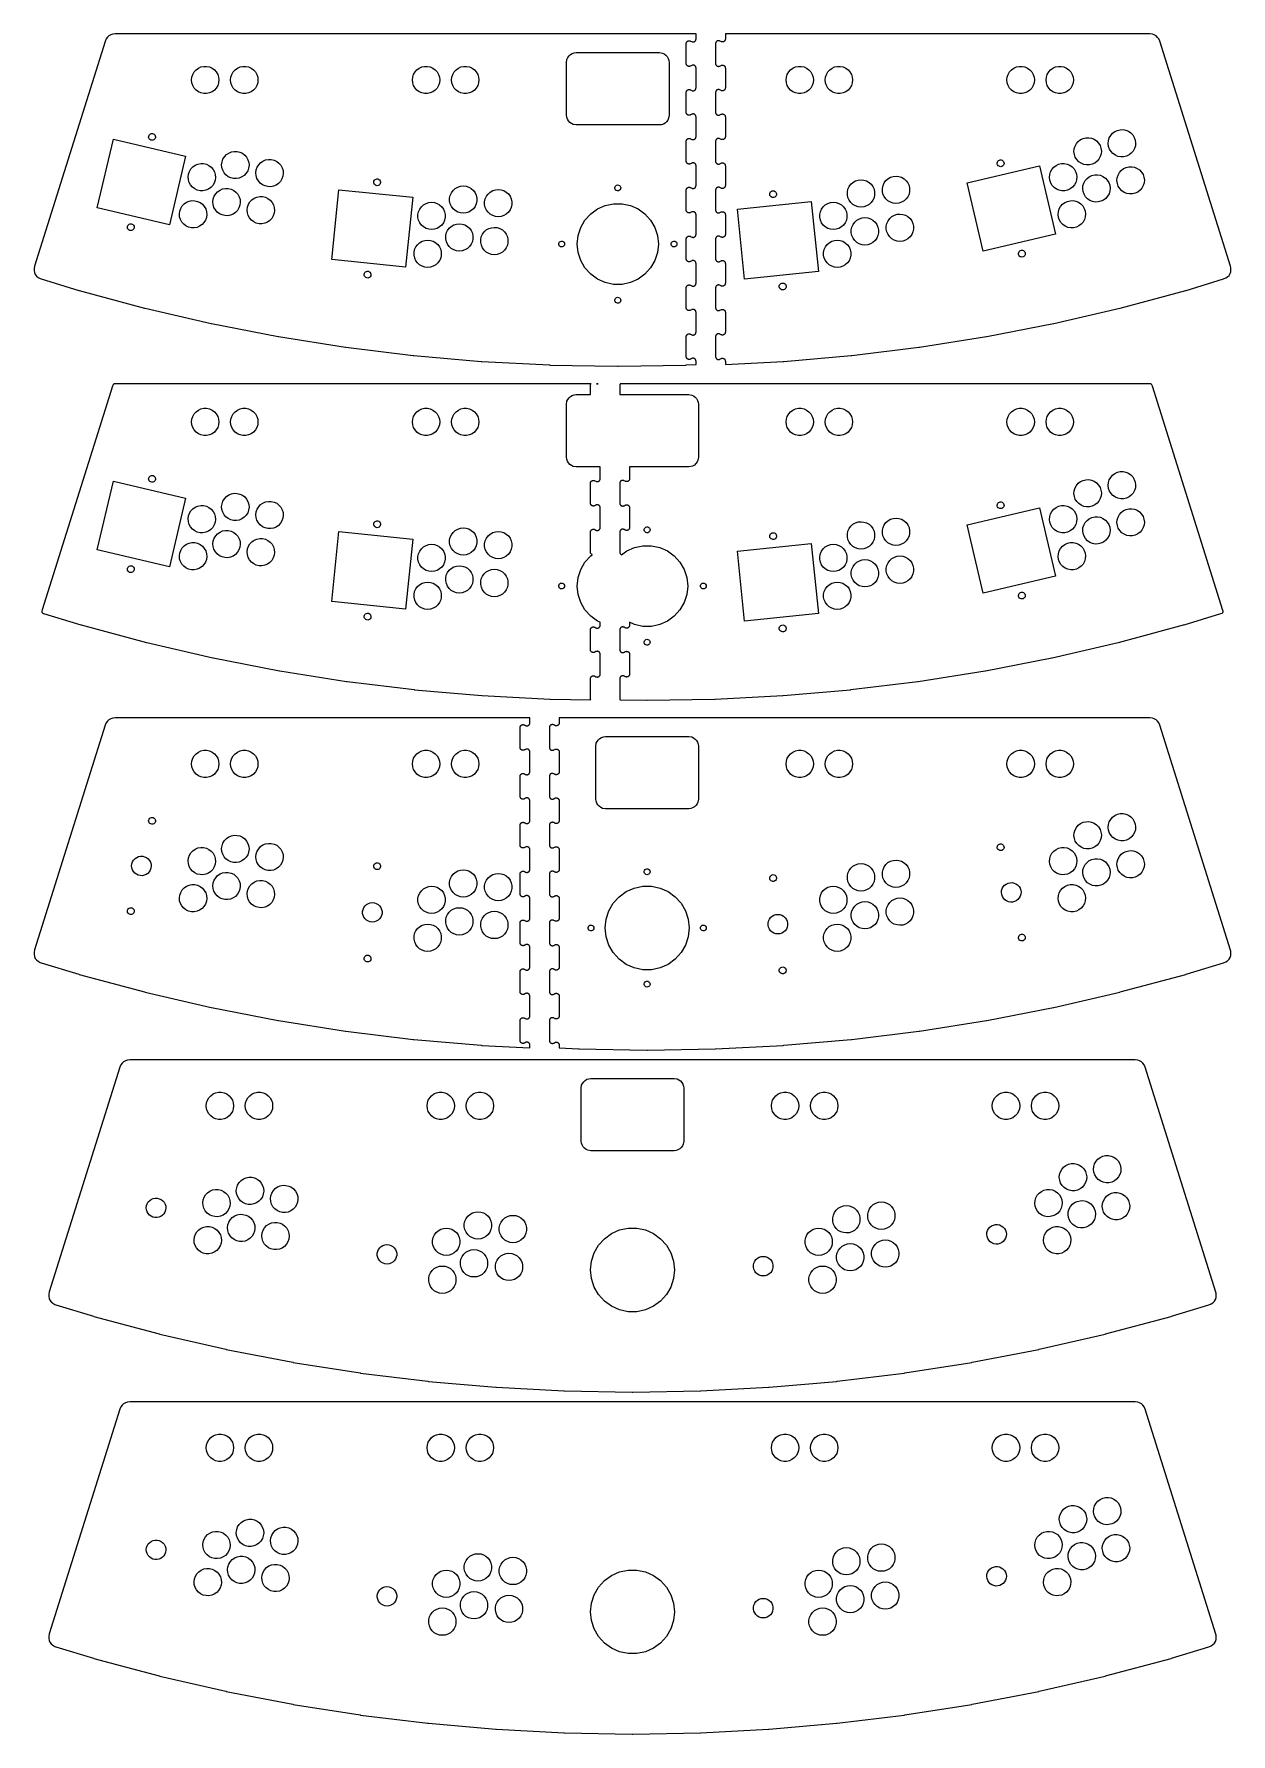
# Model space of a CAD drawing. Header units: metres. Extents: x -612 to 612, y -340 to 1400.
import ezdxf

# ---------------------------------------------------------------- set-up
doc = ezdxf.new("R2010")
doc.units = ezdxf.units.M

msp = doc.modelspace()

# ---------------------------------------------------------------- linework, layer by layer
for p, q in [((-539.412, 1392.48), (-611.746, 1162.47)), ((-538.306, 1394.99), (-539.412, 1392.48)), ((-537.098, 1396.65), (-538.306, 1394.99)), ((-535.553, 1398.05), (-537.098, 1396.65)), ((-533.753, 1399.09), (-535.553, 1398.05)), ((-531.775, 1399.73), (-533.753, 1399.09)), ((-529.184, 1400), (-531.775, 1399.73)), ((65, 1400), (-529.184, 1400)), ((55.6168, 1391.97), (55.7357, 1392.11)), ((55.7357, 1392.11), (55.8638, 1392.25)), ((55.8638, 1392.25), (55.9999, 1392.38)), ((55.9999, 1392.38), (56.1443, 1392.5)), ((56.1443, 1392.5), (56.2958, 1392.61)), ((56.2958, 1392.61), (56.4542, 1392.72)), ((56.4542, 1392.72), (56.6185, 1392.81)), ((56.6185, 1392.81), (56.7881, 1392.89)), ((56.7881, 1392.89), (56.963, 1392.96)), ((56.963, 1392.96), (57.1416, 1393.02)), ((57.1416, 1393.02), (57.3238, 1393.07)), ((57.3238, 1393.07), (57.5083, 1393.1)), ((57.5083, 1393.1), (57.6951, 1393.13)), ((57.6951, 1393.13), (57.8832, 1393.14)), ((57.8832, 1393.14), (58.0715, 1393.14)), ((58.0715, 1393.14), (58.2594, 1393.13)), ((58.2594, 1393.13), (58.4465, 1393.11)), ((58.4465, 1393.11), (58.6319, 1393.08)), ((58.6319, 1393.08), (58.8148, 1393.03)), ((58.8148, 1393.03), (58.9942, 1392.97)), ((58.9942, 1392.97), (59.1697, 1392.91)), ((59.1697, 1392.91), (59.384, 1392.81)), ((59.384, 1392.81), (60.6584, 1392.17)), ((60.6584, 1392.17), (60.8956, 1392.06)), ((60.8956, 1392.06), (61.073, 1392)), ((61.073, 1392), (61.2539, 1391.95)), ((62.7461, 1391.95), (62.927, 1392)), ((62.927, 1392), (63.1044, 1392.06)), ((63.1044, 1392.06), (63.2773, 1392.14)), ((63.2773, 1392.14), (63.4453, 1392.23)), ((63.4453, 1392.23), (63.6075, 1392.32)), ((63.6075, 1392.32), (63.7634, 1392.43)), ((63.7634, 1392.43), (63.9123, 1392.54)), ((63.9123, 1392.54), (64.0536, 1392.67)), ((64.0536, 1392.67), (64.1869, 1392.8)), ((64.1869, 1392.8), (64.3115, 1392.94)), ((64.3115, 1392.94), (64.427, 1393.09)), ((64.427, 1393.09), (64.533, 1393.25)), ((64.533, 1393.25), (64.6289, 1393.41)), ((64.6289, 1393.41), (64.7145, 1393.58)), ((64.7145, 1393.58), (64.7893, 1393.75)), ((64.7893, 1393.75), (64.8532, 1393.93)), ((64.8532, 1393.93), (64.9057, 1394.11)), ((64.9057, 1394.11), (64.9469, 1394.29)), ((64.9469, 1394.29), (64.9763, 1394.48)), ((64.9763, 1394.48), (64.9941, 1394.67)), ((64.9941, 1394.67), (65, 1394.85)), ((65, 1394.85), (65, 1400)), ((85.7357, 1392.11), (85.6168, 1391.97)), ((85.8638, 1392.25), (85.7357, 1392.11)), ((85.9999, 1392.38), (85.8638, 1392.25)), ((86.1443, 1392.5), (85.9999, 1392.38)), ((86.2958, 1392.61), (86.1443, 1392.5)), ((86.4542, 1392.72), (86.2958, 1392.61)), ((86.6185, 1392.81), (86.4542, 1392.72)), ((86.7881, 1392.89), (86.6185, 1392.81)), ((86.963, 1392.96), (86.7881, 1392.89)), ((87.1416, 1393.02), (86.963, 1392.96)), ((87.3238, 1393.07), (87.1416, 1393.02)), ((87.5083, 1393.1), (87.3238, 1393.07)), ((87.6951, 1393.13), (87.5083, 1393.1)), ((87.8832, 1393.14), (87.6951, 1393.13)), ((88.0715, 1393.14), (87.8832, 1393.14)), ((88.2594, 1393.13), (88.0715, 1393.14)), ((88.4465, 1393.11), (88.2594, 1393.13)), ((88.6319, 1393.08), (88.4465, 1393.11)), ((88.8148, 1393.03), (88.6319, 1393.08)), ((88.9942, 1392.97), (88.8148, 1393.03)), ((89.1697, 1392.91), (88.9942, 1392.97)), ((89.384, 1392.81), (89.1697, 1392.91)), ((90.6584, 1392.17), (89.384, 1392.81)), ((90.8956, 1392.06), (90.6584, 1392.17)), ((91.073, 1392), (90.8956, 1392.06)), ((91.2539, 1391.95), (91.073, 1392)), ((92.927, 1392), (92.7461, 1391.95)), ((93.1044, 1392.06), (92.927, 1392)), ((93.2773, 1392.14), (93.1044, 1392.06)), ((93.4453, 1392.23), (93.2773, 1392.14)), ((93.6075, 1392.32), (93.4453, 1392.23)), ((93.7634, 1392.43), (93.6075, 1392.32)), ((93.9123, 1392.54), (93.7634, 1392.43)), ((94.0536, 1392.67), (93.9123, 1392.54)), ((94.1869, 1392.8), (94.0536, 1392.67)), ((94.3115, 1392.94), (94.1869, 1392.8)), ((94.427, 1393.09), (94.3115, 1392.94)), ((94.533, 1393.25), (94.427, 1393.09)), ((94.6289, 1393.41), (94.533, 1393.25)), ((94.7145, 1393.58), (94.6289, 1393.41)), ((94.7893, 1393.75), (94.7145, 1393.58)), ((94.8532, 1393.93), (94.7893, 1393.75)), ((94.9057, 1394.11), (94.8532, 1393.93)), ((94.9469, 1394.29), (94.9057, 1394.11)), ((94.9763, 1394.48), (94.9469, 1394.29)), ((94.9941, 1394.67), (94.9763, 1394.48)), ((95, 1394.85), (94.9941, 1394.67)), ((529.16, 1400), (95, 1400)), ((95, 1400), (95, 1394.85)), ((531.89, 1399.7), (529.16, 1400)), ((533.839, 1399.05), (531.89, 1399.7)), ((535.629, 1397.99), (533.839, 1399.05)), ((537.161, 1396.58), (535.629, 1397.99)), ((538.367, 1394.89), (537.161, 1396.58)), ((539.404, 1392.5), (538.367, 1394.89)), ((611.819, 1162.24), (539.404, 1392.5)), ((-67.0106, 1374.04), (-66.1602, 1375.95)), ((-66.1602, 1375.95), (-64.9314, 1377.64)), ((-64.9314, 1377.64), (-63.3779, 1379.04)), ((-63.3779, 1379.04), (-61.5674, 1380.09)), ((-61.5674, 1380.09), (-59.5791, 1380.73)), ((-59.5791, 1380.73), (-57.5, 1380.95)), ((-57.5, 1380.95), (27.5, 1380.95)), ((27.5, 1380.95), (30.5902, 1380.46)), ((30.5902, 1380.46), (32.5, 1379.61)), ((32.5, 1379.61), (34.1913, 1378.38)), ((34.1913, 1378.38), (35.5902, 1376.83)), ((35.5902, 1376.83), (36.6355, 1375.02)), ((36.6355, 1375.02), (37.2815, 1373.03)), ((55, 1390.08), (55.0148, 1390.42)), ((55, 1369.9), (55, 1390.08)), ((55.0148, 1390.42), (55.0349, 1390.59)), ((55.0349, 1390.59), (55.0688, 1390.78)), ((55.0688, 1390.78), (55.1143, 1390.96)), ((55.1143, 1390.96), (55.1711, 1391.14)), ((55.1711, 1391.14), (55.239, 1391.32)), ((55.239, 1391.32), (55.3181, 1391.49)), ((55.3181, 1391.49), (55.4075, 1391.65)), ((55.4075, 1391.65), (55.5073, 1391.81)), ((55.5073, 1391.81), (55.6168, 1391.97)), ((61.2539, 1391.95), (61.4379, 1391.91)), ((61.4379, 1391.91), (61.624, 1391.88)), ((61.624, 1391.88), (61.8116, 1391.86)), ((61.8116, 1391.86), (62, 1391.85)), ((62, 1391.85), (62.1884, 1391.86)), ((62.1884, 1391.86), (62.376, 1391.88)), ((62.376, 1391.88), (62.5621, 1391.91)), ((62.5621, 1391.91), (62.7461, 1391.95)), ((85.0148, 1390.42), (85, 1390.08)), ((85, 1390.08), (85, 1369.9)), ((85.0349, 1390.59), (85.0148, 1390.42)), ((85.0688, 1390.78), (85.0349, 1390.59)), ((85.1143, 1390.96), (85.0688, 1390.78)), ((85.1711, 1391.14), (85.1143, 1390.96)), ((85.239, 1391.32), (85.1711, 1391.14)), ((85.3181, 1391.49), (85.239, 1391.32)), ((85.4075, 1391.65), (85.3181, 1391.49)), ((85.5073, 1391.81), (85.4075, 1391.65)), ((85.6168, 1391.97), (85.5073, 1391.81)), ((91.4379, 1391.91), (91.2539, 1391.95)), ((91.624, 1391.88), (91.4379, 1391.91)), ((91.8116, 1391.86), (91.624, 1391.88)), ((92, 1391.85), (91.8116, 1391.86)), ((92.1884, 1391.86), (92, 1391.85)), ((92.376, 1391.88), (92.1884, 1391.86)), ((92.5621, 1391.91), (92.376, 1391.88)), ((92.7461, 1391.95), (92.5621, 1391.91)), ((-450.837, 1355.86), (-449.932, 1358.64)), ((-449.932, 1358.64), (-448.469, 1361.18)), ((-448.469, 1361.18), (-446.511, 1363.35)), ((-446.511, 1363.35), (-444.143, 1365.07)), ((-444.143, 1365.07), (-441.469, 1366.26)), ((-441.469, 1366.26), (-438.606, 1366.87)), ((-438.606, 1366.87), (-435.679, 1366.87)), ((-435.679, 1366.87), (-432.817, 1366.26)), ((-432.817, 1366.26), (-430.143, 1365.07)), ((-430.143, 1365.07), (-427.775, 1363.35)), ((-427.775, 1363.35), (-425.817, 1361.18)), ((-425.817, 1361.18), (-424.353, 1358.64)), ((-424.353, 1358.64), (-423.449, 1355.86)), ((-410.837, 1355.86), (-409.932, 1358.64)), ((-409.932, 1358.64), (-408.469, 1361.18)), ((-408.469, 1361.18), (-406.511, 1363.35)), ((-406.511, 1363.35), (-404.143, 1365.07)), ((-404.143, 1365.07), (-401.469, 1366.26)), ((-401.469, 1366.26), (-398.606, 1366.87)), ((-398.606, 1366.87), (-395.679, 1366.87)), ((-395.679, 1366.87), (-392.817, 1366.26)), ((-392.817, 1366.26), (-390.143, 1365.07)), ((-390.143, 1365.07), (-387.775, 1363.35)), ((-387.775, 1363.35), (-385.817, 1361.18)), ((-385.817, 1361.18), (-384.353, 1358.64)), ((-384.353, 1358.64), (-383.449, 1355.86)), ((-224.845, 1355.86), (-223.941, 1358.64)), ((-223.941, 1358.64), (-222.477, 1361.18)), ((-222.477, 1361.18), (-220.519, 1363.35)), ((-220.519, 1363.35), (-218.151, 1365.07)), ((-218.151, 1365.07), (-215.477, 1366.26)), ((-215.477, 1366.26), (-212.614, 1366.87)), ((-212.614, 1366.87), (-209.688, 1366.87)), ((-209.688, 1366.87), (-206.825, 1366.26)), ((-206.825, 1366.26), (-204.151, 1365.07)), ((-204.151, 1365.07), (-201.783, 1363.35)), ((-201.783, 1363.35), (-199.825, 1361.18)), ((-199.825, 1361.18), (-198.361, 1358.64)), ((-198.361, 1358.64), (-197.457, 1355.86)), ((-184.845, 1355.86), (-183.941, 1358.64)), ((-183.941, 1358.64), (-182.477, 1361.18)), ((-182.477, 1361.18), (-180.519, 1363.35)), ((-180.519, 1363.35), (-178.151, 1365.07)), ((-178.151, 1365.07), (-175.477, 1366.26)), ((-175.477, 1366.26), (-172.614, 1366.87)), ((-172.614, 1366.87), (-169.688, 1366.87)), ((-169.688, 1366.87), (-166.825, 1366.26)), ((-166.825, 1366.26), (-164.151, 1365.07)), ((-164.151, 1365.07), (-161.783, 1363.35)), ((-161.783, 1363.35), (-159.825, 1361.18)), ((-159.825, 1361.18), (-158.361, 1358.64)), ((-158.361, 1358.64), (-157.457, 1355.86)), ((-67.5, 1370.95), (-67.0106, 1374.04)), ((-67.5, 1316.95), (-67.5, 1370.95)), ((37.2815, 1373.03), (37.5, 1370.95)), ((37.5, 1370.95), (37.5, 1316.95)), ((55.0074, 1369.67), (55, 1369.9)), ((55.0251, 1369.48), (55.0074, 1369.67)), ((55.0546, 1369.29), (55.0251, 1369.48)), ((55.0957, 1369.11), (55.0546, 1369.29)), ((55.1483, 1368.93), (55.0957, 1369.11)), ((55.212, 1368.75), (55.1483, 1368.93)), ((55.2869, 1368.58), (55.212, 1368.75)), ((55.3724, 1368.41), (55.2869, 1368.58)), ((55.4682, 1368.25), (55.3724, 1368.41)), ((55.5741, 1368.09), (55.4682, 1368.25)), ((55.6897, 1367.94), (55.5741, 1368.09)), ((55.8141, 1367.8), (55.6897, 1367.94)), ((55.9475, 1367.67), (55.8141, 1367.8)), ((56.0885, 1367.54), (55.9475, 1367.67)), ((56.2376, 1367.43), (56.0885, 1367.54)), ((56.3934, 1367.32), (56.2376, 1367.43)), ((56.5554, 1367.23), (56.3934, 1367.32)), ((56.7232, 1367.14), (56.5554, 1367.23)), ((56.8962, 1367.07), (56.7232, 1367.14)), ((57.0733, 1367), (56.8962, 1367.07)), ((57.2543, 1366.95), (57.0733, 1367)), ((57.4381, 1366.91), (57.2543, 1366.95)), ((57.6243, 1366.88), (57.4381, 1366.91)), ((57.8117, 1366.86), (57.6243, 1366.88)), ((58, 1366.86), (57.8117, 1366.86)), ((58.1883, 1366.86), (58, 1366.86)), ((58.3757, 1366.88), (58.1883, 1366.86)), ((58.5619, 1366.91), (58.3757, 1366.88)), ((58.7457, 1366.95), (58.5619, 1366.91)), ((58.9267, 1367), (58.7457, 1366.95)), ((59.0869, 1367.06), (58.9267, 1367)), ((59.3999, 1367.2), (59.0869, 1367.06)), ((60.6584, 1367.83), (59.3999, 1367.2)), ((60.8295, 1367.91), (60.6584, 1367.83)), ((61.0052, 1367.98), (60.8295, 1367.91)), ((61.1849, 1368.03), (61.0052, 1367.98)), ((61.3678, 1368.08), (61.1849, 1368.03)), ((61.5532, 1368.11), (61.3678, 1368.08)), ((61.7404, 1368.13), (61.5532, 1368.11)), ((61.9285, 1368.15), (61.7404, 1368.13)), ((62.117, 1368.14), (61.9285, 1368.15)), ((62.305, 1368.13), (62.117, 1368.14)), ((62.4918, 1368.11), (62.305, 1368.13)), ((62.6767, 1368.07), (62.4918, 1368.11)), ((62.8588, 1368.02), (62.6767, 1368.07)), ((63.0376, 1367.96), (62.8588, 1368.02)), ((63.2123, 1367.89), (63.0376, 1367.96)), ((63.3822, 1367.81), (63.2123, 1367.89)), ((63.5467, 1367.72), (63.3822, 1367.81)), ((63.705, 1367.61), (63.5467, 1367.72)), ((63.8567, 1367.5), (63.705, 1367.61)), ((64.001, 1367.38), (63.8567, 1367.5)), ((64.1374, 1367.25), (64.001, 1367.38)), ((64.2653, 1367.11), (64.1374, 1367.25)), ((64.3844, 1366.97), (64.2653, 1367.11)), ((64.494, 1366.81), (64.3844, 1366.97)), ((64.5938, 1366.65), (64.494, 1366.81)), ((64.6833, 1366.49), (64.5938, 1366.65)), ((64.7622, 1366.32), (64.6833, 1366.49)), ((64.8303, 1366.14), (64.7622, 1366.32)), ((64.8872, 1365.96), (64.8303, 1366.14)), ((64.9326, 1365.78), (64.8872, 1365.96)), ((64.9665, 1365.59), (64.9326, 1365.78)), ((64.9887, 1365.41), (64.9665, 1365.59)), ((65, 1365.15), (64.9887, 1365.41)), ((65, 1344.85), (65, 1365.15)), ((85, 1369.9), (85.0074, 1369.67)), ((85.0074, 1369.67), (85.0251, 1369.48)), ((85.0251, 1369.48), (85.0546, 1369.29)), ((85.0546, 1369.29), (85.0957, 1369.11)), ((85.0957, 1369.11), (85.1483, 1368.93)), ((85.1483, 1368.93), (85.212, 1368.75)), ((85.212, 1368.75), (85.2869, 1368.58)), ((85.2869, 1368.58), (85.3724, 1368.41)), ((85.3724, 1368.41), (85.4682, 1368.25)), ((85.4682, 1368.25), (85.5741, 1368.09)), ((85.5741, 1368.09), (85.6897, 1367.94)), ((85.6897, 1367.94), (85.8141, 1367.8)), ((85.8141, 1367.8), (85.9475, 1367.67)), ((85.9475, 1367.67), (86.0885, 1367.54)), ((86.0885, 1367.54), (86.2376, 1367.43)), ((86.2376, 1367.43), (86.3934, 1367.32)), ((86.3934, 1367.32), (86.5554, 1367.23)), ((86.5554, 1367.23), (86.7232, 1367.14)), ((86.7232, 1367.14), (86.8962, 1367.07)), ((86.8962, 1367.07), (87.0733, 1367)), ((87.0733, 1367), (87.2543, 1366.95)), ((87.2543, 1366.95), (87.4381, 1366.91)), ((87.4381, 1366.91), (87.6243, 1366.88)), ((87.6243, 1366.88), (87.8117, 1366.86)), ((87.8117, 1366.86), (88, 1366.86)), ((88, 1366.86), (88.1883, 1366.86)), ((88.1883, 1366.86), (88.3757, 1366.88)), ((88.3757, 1366.88), (88.5619, 1366.91)), ((88.5619, 1366.91), (88.7457, 1366.95)), ((88.7457, 1366.95), (88.9267, 1367)), ((88.9267, 1367), (89.0869, 1367.06)), ((89.0869, 1367.06), (89.3999, 1367.2)), ((89.3999, 1367.2), (90.6584, 1367.83)), ((90.6584, 1367.83), (90.8295, 1367.91)), ((90.8295, 1367.91), (91.0052, 1367.98)), ((91.0052, 1367.98), (91.1849, 1368.03)), ((91.1849, 1368.03), (91.3678, 1368.08)), ((91.3678, 1368.08), (91.5532, 1368.11)), ((91.5532, 1368.11), (91.7404, 1368.13)), ((91.7404, 1368.13), (91.9285, 1368.15)), ((91.9285, 1368.15), (92.117, 1368.14)), ((92.117, 1368.14), (92.305, 1368.13)), ((92.305, 1368.13), (92.4918, 1368.11)), ((92.4918, 1368.11), (92.6767, 1368.07)), ((92.6767, 1368.07), (92.8588, 1368.02)), ((92.8588, 1368.02), (93.0376, 1367.96)), ((93.0376, 1367.96), (93.2123, 1367.89)), ((93.2123, 1367.89), (93.3822, 1367.81)), ((93.3822, 1367.81), (93.5467, 1367.72)), ((93.5467, 1367.72), (93.705, 1367.61)), ((93.705, 1367.61), (93.8567, 1367.5)), ((93.8567, 1367.5), (94.001, 1367.38)), ((94.001, 1367.38), (94.1374, 1367.25)), ((94.1374, 1367.25), (94.2653, 1367.11)), ((94.2653, 1367.11), (94.3844, 1366.97)), ((94.3844, 1366.97), (94.494, 1366.81)), ((94.494, 1366.81), (94.5938, 1366.65)), ((94.5938, 1366.65), (94.6833, 1366.49)), ((94.6833, 1366.49), (94.7622, 1366.32)), ((94.7622, 1366.32), (94.8303, 1366.14)), ((94.8303, 1366.14), (94.8872, 1365.96)), ((94.8872, 1365.96), (94.9326, 1365.78)), ((94.9326, 1365.78), (94.9665, 1365.59)), ((94.9665, 1365.59), (94.9887, 1365.41)), ((94.9887, 1365.41), (95, 1365.15)), ((95, 1365.15), (95, 1344.85)), ((157.457, 1355.86), (158.361, 1358.64)), ((158.361, 1358.64), (159.825, 1361.18)), ((159.825, 1361.18), (161.783, 1363.35)), ((161.783, 1363.35), (164.151, 1365.07)), ((164.151, 1365.07), (166.825, 1366.26)), ((166.825, 1366.26), (169.688, 1366.87)), ((169.688, 1366.87), (172.614, 1366.87)), ((172.614, 1366.87), (175.477, 1366.26)), ((175.477, 1366.26), (178.151, 1365.07)), ((178.151, 1365.07), (180.519, 1363.35)), ((180.519, 1363.35), (182.477, 1361.18)), ((182.477, 1361.18), (183.941, 1358.64)), ((183.941, 1358.64), (184.845, 1355.86)), ((197.457, 1355.86), (198.361, 1358.64)), ((198.361, 1358.64), (199.825, 1361.18)), ((199.825, 1361.18), (201.783, 1363.35)), ((201.783, 1363.35), (204.151, 1365.07)), ((204.151, 1365.07), (206.825, 1366.26)), ((206.825, 1366.26), (209.688, 1366.87)), ((209.688, 1366.87), (212.614, 1366.87)), ((212.614, 1366.87), (215.477, 1366.26)), ((215.477, 1366.26), (218.151, 1365.07)), ((218.151, 1365.07), (220.519, 1363.35)), ((220.519, 1363.35), (222.477, 1361.18)), ((222.477, 1361.18), (223.941, 1358.64)), ((223.941, 1358.64), (224.845, 1355.86)), ((383.449, 1355.86), (384.353, 1358.64)), ((384.353, 1358.64), (385.817, 1361.18)), ((385.817, 1361.18), (387.775, 1363.35)), ((387.775, 1363.35), (390.143, 1365.07)), ((390.143, 1365.07), (392.817, 1366.26)), ((392.817, 1366.26), (395.679, 1366.87)), ((395.679, 1366.87), (398.606, 1366.87)), ((398.606, 1366.87), (401.469, 1366.26)), ((401.469, 1366.26), (404.143, 1365.07)), ((404.143, 1365.07), (406.511, 1363.35)), ((406.511, 1363.35), (408.469, 1361.18)), ((408.469, 1361.18), (409.932, 1358.64)), ((409.932, 1358.64), (410.837, 1355.86)), ((423.449, 1355.86), (424.353, 1358.64)), ((424.353, 1358.64), (425.817, 1361.18)), ((425.817, 1361.18), (427.775, 1363.35)), ((427.775, 1363.35), (430.143, 1365.07)), ((430.143, 1365.07), (432.817, 1366.26)), ((432.817, 1366.26), (435.679, 1366.87)), ((435.679, 1366.87), (438.606, 1366.87)), ((438.606, 1366.87), (441.469, 1366.26)), ((441.469, 1366.26), (444.143, 1365.07)), ((444.143, 1365.07), (446.511, 1363.35)), ((446.511, 1363.35), (448.469, 1361.18)), ((448.469, 1361.18), (449.932, 1358.64)), ((449.932, 1358.64), (450.837, 1355.86)), ((-451.143, 1352.95), (-450.837, 1355.86)), ((-450.837, 1350.04), (-451.143, 1352.95)), ((-449.932, 1347.26), (-450.837, 1350.04)), ((-448.469, 1344.72), (-449.932, 1347.26)), ((-446.511, 1342.55), (-448.469, 1344.72)), ((-444.143, 1340.83), (-446.511, 1342.55)), ((-441.469, 1339.64), (-444.143, 1340.83)), ((-430.143, 1340.83), (-432.817, 1339.64)), ((-427.775, 1342.55), (-430.143, 1340.83)), ((-425.817, 1344.72), (-427.775, 1342.55)), ((-424.353, 1347.26), (-425.817, 1344.72)), ((-423.449, 1350.04), (-424.353, 1347.26)), ((-423.449, 1355.86), (-423.143, 1352.95)), ((-423.143, 1352.95), (-423.449, 1350.04)), ((-411.143, 1352.95), (-410.837, 1355.86)), ((-410.837, 1350.04), (-411.143, 1352.95)), ((-409.932, 1347.26), (-410.837, 1350.04)), ((-408.469, 1344.72), (-409.932, 1347.26)), ((-406.511, 1342.55), (-408.469, 1344.72)), ((-404.143, 1340.83), (-406.511, 1342.55)), ((-401.469, 1339.64), (-404.143, 1340.83)), ((-390.143, 1340.83), (-392.817, 1339.64)), ((-387.775, 1342.55), (-390.143, 1340.83)), ((-385.817, 1344.72), (-387.775, 1342.55)), ((-384.353, 1347.26), (-385.817, 1344.72)), ((-383.449, 1350.04), (-384.353, 1347.26)), ((-383.449, 1355.86), (-383.143, 1352.95)), ((-383.143, 1352.95), (-383.449, 1350.04)), ((-225.151, 1352.95), (-224.845, 1355.86)), ((-224.845, 1350.04), (-225.151, 1352.95)), ((-223.941, 1347.26), (-224.845, 1350.04)), ((-222.477, 1344.72), (-223.941, 1347.26)), ((-220.519, 1342.55), (-222.477, 1344.72)), ((-218.151, 1340.83), (-220.519, 1342.55)), ((-215.477, 1339.64), (-218.151, 1340.83)), ((-204.151, 1340.83), (-206.825, 1339.64)), ((-201.783, 1342.55), (-204.151, 1340.83)), ((-199.825, 1344.72), (-201.783, 1342.55)), ((-198.361, 1347.26), (-199.825, 1344.72)), ((-197.457, 1350.04), (-198.361, 1347.26)), ((-197.457, 1355.86), (-197.151, 1352.95)), ((-197.151, 1352.95), (-197.457, 1350.04)), ((-185.151, 1352.95), (-184.845, 1355.86)), ((-184.845, 1350.04), (-185.151, 1352.95)), ((-183.941, 1347.26), (-184.845, 1350.04)), ((-182.477, 1344.72), (-183.941, 1347.26)), ((-180.519, 1342.55), (-182.477, 1344.72)), ((-178.151, 1340.83), (-180.519, 1342.55)), ((-175.477, 1339.64), (-178.151, 1340.83)), ((-164.151, 1340.83), (-166.825, 1339.64)), ((-161.783, 1342.55), (-164.151, 1340.83)), ((-159.825, 1344.72), (-161.783, 1342.55)), ((-158.361, 1347.26), (-159.825, 1344.72)), ((-157.457, 1350.04), (-158.361, 1347.26)), ((-157.457, 1355.86), (-157.151, 1352.95)), ((-157.151, 1352.95), (-157.457, 1350.04)), ((55, 1340.08), (55.0148, 1340.42)), ((55, 1319.9), (55, 1340.08)), ((55.0148, 1340.42), (55.0349, 1340.59)), ((55.0349, 1340.59), (55.0688, 1340.78)), ((55.0688, 1340.78), (55.1143, 1340.96)), ((55.1143, 1340.96), (55.1711, 1341.14)), ((55.1711, 1341.14), (55.239, 1341.32)), ((55.239, 1341.32), (55.3181, 1341.49)), ((55.3181, 1341.49), (55.4075, 1341.65)), ((55.4075, 1341.65), (55.5073, 1341.81)), ((55.5073, 1341.81), (55.6168, 1341.97)), ((55.6168, 1341.97), (55.7357, 1342.11)), ((55.7357, 1342.11), (55.8638, 1342.25)), ((55.8638, 1342.25), (55.9999, 1342.38)), ((55.9999, 1342.38), (56.1443, 1342.5)), ((56.1443, 1342.5), (56.2958, 1342.61)), ((56.2958, 1342.61), (56.4542, 1342.72)), ((56.4542, 1342.72), (56.6185, 1342.81)), ((56.6185, 1342.81), (56.7881, 1342.89)), ((56.7881, 1342.89), (56.963, 1342.96)), ((56.963, 1342.96), (57.1416, 1343.02)), ((57.1416, 1343.02), (57.3238, 1343.07)), ((57.3238, 1343.07), (57.5083, 1343.1)), ((57.5083, 1343.1), (57.6951, 1343.13)), ((57.6951, 1343.13), (57.8832, 1343.14)), ((57.8832, 1343.14), (58.0715, 1343.14)), ((58.0715, 1343.14), (58.2594, 1343.13)), ((58.2594, 1343.13), (58.4465, 1343.11)), ((58.4465, 1343.11), (58.6319, 1343.08)), ((58.6319, 1343.08), (58.8148, 1343.03)), ((58.8148, 1343.03), (58.9942, 1342.97)), ((58.9942, 1342.97), (59.1697, 1342.91)), ((59.1697, 1342.91), (59.384, 1342.81)), ((59.384, 1342.81), (60.6584, 1342.17)), ((60.6584, 1342.17), (60.8956, 1342.06)), ((60.8956, 1342.06), (61.073, 1342)), ((61.073, 1342), (61.2539, 1341.95)), ((61.2539, 1341.95), (61.4379, 1341.91)), ((61.4379, 1341.91), (61.624, 1341.88)), ((61.624, 1341.88), (61.8116, 1341.86)), ((61.8116, 1341.86), (62, 1341.85)), ((62, 1341.85), (62.1884, 1341.86)), ((62.1884, 1341.86), (62.376, 1341.88)), ((62.376, 1341.88), (62.5621, 1341.91)), ((62.5621, 1341.91), (62.7461, 1341.95)), ((62.7461, 1341.95), (62.927, 1342)), ((62.927, 1342), (63.1044, 1342.06)), ((63.1044, 1342.06), (63.2773, 1342.14)), ((63.2773, 1342.14), (63.4453, 1342.23)), ((63.4453, 1342.23), (63.6075, 1342.32)), ((63.6075, 1342.32), (63.7634, 1342.43)), ((63.7634, 1342.43), (63.9123, 1342.54)), ((63.9123, 1342.54), (64.0536, 1342.67)), ((64.0536, 1342.67), (64.1869, 1342.8)), ((64.1869, 1342.8), (64.3115, 1342.94)), ((64.3115, 1342.94), (64.427, 1343.09)), ((64.427, 1343.09), (64.533, 1343.25)), ((64.533, 1343.25), (64.6289, 1343.41)), ((64.6289, 1343.41), (64.7145, 1343.58)), ((64.7145, 1343.58), (64.7893, 1343.75)), ((64.7893, 1343.75), (64.8532, 1343.93)), ((64.8532, 1343.93), (64.9057, 1344.11)), ((64.9057, 1344.11), (64.9469, 1344.29)), ((64.9469, 1344.29), (64.9763, 1344.48)), ((64.9763, 1344.48), (64.9941, 1344.67)), ((64.9941, 1344.67), (65, 1344.85)), ((85.0148, 1340.42), (85, 1340.08)), ((85, 1340.08), (85, 1319.9)), ((85.0349, 1340.59), (85.0148, 1340.42)), ((85.0688, 1340.78), (85.0349, 1340.59)), ((85.1143, 1340.96), (85.0688, 1340.78)), ((85.1711, 1341.14), (85.1143, 1340.96)), ((85.239, 1341.32), (85.1711, 1341.14)), ((85.3181, 1341.49), (85.239, 1341.32)), ((85.4075, 1341.65), (85.3181, 1341.49)), ((85.5073, 1341.81), (85.4075, 1341.65)), ((85.6168, 1341.97), (85.5073, 1341.81)), ((85.7357, 1342.11), (85.6168, 1341.97)), ((85.8638, 1342.25), (85.7357, 1342.11)), ((85.9999, 1342.38), (85.8638, 1342.25)), ((86.1443, 1342.5), (85.9999, 1342.38)), ((86.2958, 1342.61), (86.1443, 1342.5)), ((86.4542, 1342.72), (86.2958, 1342.61)), ((86.6185, 1342.81), (86.4542, 1342.72)), ((86.7881, 1342.89), (86.6185, 1342.81)), ((86.963, 1342.96), (86.7881, 1342.89)), ((87.1416, 1343.02), (86.963, 1342.96)), ((87.3238, 1343.07), (87.1416, 1343.02)), ((87.5083, 1343.1), (87.3238, 1343.07)), ((87.6951, 1343.13), (87.5083, 1343.1)), ((87.8832, 1343.14), (87.6951, 1343.13)), ((88.0715, 1343.14), (87.8832, 1343.14)), ((88.2594, 1343.13), (88.0715, 1343.14)), ((88.4465, 1343.11), (88.2594, 1343.13)), ((88.6319, 1343.08), (88.4465, 1343.11)), ((88.8148, 1343.03), (88.6319, 1343.08)), ((88.9942, 1342.97), (88.8148, 1343.03)), ((89.1697, 1342.91), (88.9942, 1342.97)), ((89.384, 1342.81), (89.1697, 1342.91)), ((90.6584, 1342.17), (89.384, 1342.81)), ((90.8956, 1342.06), (90.6584, 1342.17)), ((91.073, 1342), (90.8956, 1342.06)), ((91.2539, 1341.95), (91.073, 1342)), ((91.4379, 1341.91), (91.2539, 1341.95)), ((91.624, 1341.88), (91.4379, 1341.91)), ((91.8116, 1341.86), (91.624, 1341.88)), ((92, 1341.85), (91.8116, 1341.86)), ((92.1884, 1341.86), (92, 1341.85)), ((92.376, 1341.88), (92.1884, 1341.86)), ((92.5621, 1341.91), (92.376, 1341.88)), ((92.7461, 1341.95), (92.5621, 1341.91)), ((92.927, 1342), (92.7461, 1341.95)), ((93.1044, 1342.06), (92.927, 1342)), ((93.2773, 1342.14), (93.1044, 1342.06)), ((93.4453, 1342.23), (93.2773, 1342.14)), ((93.6075, 1342.32), (93.4453, 1342.23)), ((93.7634, 1342.43), (93.6075, 1342.32)), ((93.9123, 1342.54), (93.7634, 1342.43)), ((94.0536, 1342.67), (93.9123, 1342.54)), ((94.1869, 1342.8), (94.0536, 1342.67)), ((94.3115, 1342.94), (94.1869, 1342.8)), ((94.427, 1343.09), (94.3115, 1342.94)), ((94.533, 1343.25), (94.427, 1343.09)), ((94.6289, 1343.41), (94.533, 1343.25)), ((94.7145, 1343.58), (94.6289, 1343.41)), ((94.7893, 1343.75), (94.7145, 1343.58)), ((94.8532, 1343.93), (94.7893, 1343.75)), ((94.9057, 1344.11), (94.8532, 1343.93)), ((94.9469, 1344.29), (94.9057, 1344.11)), ((94.9763, 1344.48), (94.9469, 1344.29)), ((94.9941, 1344.67), (94.9763, 1344.48)), ((95, 1344.85), (94.9941, 1344.67)), ((157.151, 1352.95), (157.457, 1355.86)), ((157.457, 1350.04), (157.151, 1352.95)), ((158.361, 1347.26), (157.457, 1350.04)), ((159.825, 1344.72), (158.361, 1347.26)), ((161.783, 1342.55), (159.825, 1344.72)), ((164.151, 1340.83), (161.783, 1342.55)), ((166.825, 1339.64), (164.151, 1340.83)), ((178.151, 1340.83), (175.477, 1339.64)), ((180.519, 1342.55), (178.151, 1340.83)), ((182.477, 1344.72), (180.519, 1342.55)), ((183.941, 1347.26), (182.477, 1344.72)), ((184.845, 1350.04), (183.941, 1347.26)), ((184.845, 1355.86), (185.151, 1352.95)), ((185.151, 1352.95), (184.845, 1350.04)), ((197.151, 1352.95), (197.457, 1355.86)), ((197.457, 1350.04), (197.151, 1352.95)), ((198.361, 1347.26), (197.457, 1350.04)), ((199.825, 1344.72), (198.361, 1347.26)), ((201.783, 1342.55), (199.825, 1344.72)), ((204.151, 1340.83), (201.783, 1342.55)), ((206.825, 1339.64), (204.151, 1340.83)), ((218.151, 1340.83), (215.477, 1339.64)), ((220.519, 1342.55), (218.151, 1340.83)), ((222.477, 1344.72), (220.519, 1342.55)), ((223.941, 1347.26), (222.477, 1344.72)), ((224.845, 1350.04), (223.941, 1347.26)), ((224.845, 1355.86), (225.151, 1352.95)), ((225.151, 1352.95), (224.845, 1350.04)), ((383.143, 1352.95), (383.449, 1355.86)), ((383.449, 1350.04), (383.143, 1352.95)), ((384.353, 1347.26), (383.449, 1350.04)), ((385.817, 1344.72), (384.353, 1347.26)), ((387.775, 1342.55), (385.817, 1344.72)), ((390.143, 1340.83), (387.775, 1342.55)), ((392.817, 1339.64), (390.143, 1340.83)), ((404.143, 1340.83), (401.469, 1339.64)), ((406.511, 1342.55), (404.143, 1340.83)), ((408.469, 1344.72), (406.511, 1342.55)), ((409.932, 1347.26), (408.469, 1344.72)), ((410.837, 1350.04), (409.932, 1347.26)), ((410.837, 1355.86), (411.143, 1352.95)), ((411.143, 1352.95), (410.837, 1350.04)), ((423.143, 1352.95), (423.449, 1355.86)), ((423.449, 1350.04), (423.143, 1352.95)), ((424.353, 1347.26), (423.449, 1350.04)), ((425.817, 1344.72), (424.353, 1347.26)), ((427.775, 1342.55), (425.817, 1344.72)), ((430.143, 1340.83), (427.775, 1342.55)), ((432.817, 1339.64), (430.143, 1340.83)), ((444.143, 1340.83), (441.469, 1339.64)), ((446.511, 1342.55), (444.143, 1340.83)), ((448.469, 1344.72), (446.511, 1342.55)), ((449.932, 1347.26), (448.469, 1344.72)), ((450.837, 1350.04), (449.932, 1347.26)), ((450.837, 1355.86), (451.143, 1352.95)), ((451.143, 1352.95), (450.837, 1350.04)), ((-438.606, 1339.03), (-441.469, 1339.64)), ((-435.679, 1339.03), (-438.606, 1339.03)), ((-432.817, 1339.64), (-435.679, 1339.03)), ((-398.606, 1339.03), (-401.469, 1339.64)), ((-395.679, 1339.03), (-398.606, 1339.03)), ((-392.817, 1339.64), (-395.679, 1339.03)), ((-212.614, 1339.03), (-215.477, 1339.64)), ((-209.688, 1339.03), (-212.614, 1339.03)), ((-206.825, 1339.64), (-209.688, 1339.03)), ((-172.614, 1339.03), (-175.477, 1339.64)), ((-169.688, 1339.03), (-172.614, 1339.03)), ((-166.825, 1339.64), (-169.688, 1339.03)), ((169.688, 1339.03), (166.825, 1339.64)), ((172.614, 1339.03), (169.688, 1339.03)), ((175.477, 1339.64), (172.614, 1339.03)), ((209.688, 1339.03), (206.825, 1339.64)), ((212.614, 1339.03), (209.688, 1339.03)), ((215.477, 1339.64), (212.614, 1339.03)), ((395.679, 1339.03), (392.817, 1339.64)), ((398.606, 1339.03), (395.679, 1339.03)), ((401.469, 1339.64), (398.606, 1339.03)), ((435.679, 1339.03), (432.817, 1339.64)), ((438.606, 1339.03), (435.679, 1339.03)), ((441.469, 1339.64), (438.606, 1339.03)), ((-67.2815, 1314.87), (-67.5, 1316.95)), ((-66.6355, 1312.88), (-67.2815, 1314.87)), ((-65.5902, 1311.07), (-66.6355, 1312.88)), ((-64.1913, 1309.52), (-65.5902, 1311.07)), ((-62.5, 1308.29), (-64.1913, 1309.52)), ((-60.5902, 1307.44), (-62.5, 1308.29)), ((-57.5, 1306.95), (-60.5902, 1307.44)), ((27.5, 1306.95), (-57.5, 1306.95)), ((29.5791, 1307.17), (27.5, 1306.95)), ((31.5674, 1307.81), (29.5791, 1307.17)), ((33.3779, 1308.86), (31.5674, 1307.81)), ((34.9314, 1310.26), (33.3779, 1308.86)), ((36.1602, 1311.95), (34.9314, 1310.26)), ((37.0106, 1313.86), (36.1602, 1311.95)), ((37.5, 1316.95), (37.0106, 1313.86)), ((55.0074, 1319.67), (55, 1319.9)), ((55.0251, 1319.48), (55.0074, 1319.67)), ((55.0546, 1319.29), (55.0251, 1319.48)), ((55.0957, 1319.11), (55.0546, 1319.29)), ((55.1483, 1318.93), (55.0957, 1319.11)), ((55.212, 1318.75), (55.1483, 1318.93)), ((55.2869, 1318.58), (55.212, 1318.75)), ((55.3724, 1318.41), (55.2869, 1318.58)), ((55.4682, 1318.25), (55.3724, 1318.41)), ((55.5741, 1318.09), (55.4682, 1318.25)), ((55.6897, 1317.94), (55.5741, 1318.09)), ((55.8141, 1317.8), (55.6897, 1317.94)), ((55.9475, 1317.67), (55.8141, 1317.8)), ((56.0885, 1317.54), (55.9475, 1317.67)), ((56.2376, 1317.43), (56.0885, 1317.54)), ((56.3934, 1317.32), (56.2376, 1317.43)), ((56.5554, 1317.23), (56.3934, 1317.32)), ((56.7232, 1317.14), (56.5554, 1317.23)), ((56.8962, 1317.07), (56.7232, 1317.14)), ((57.0733, 1317), (56.8962, 1317.07)), ((57.2543, 1316.95), (57.0733, 1317)), ((57.4381, 1316.91), (57.2543, 1316.95)), ((57.6243, 1316.88), (57.4381, 1316.91)), ((57.8117, 1316.86), (57.6243, 1316.88)), ((58, 1316.86), (57.8117, 1316.86)), ((58.1883, 1316.86), (58, 1316.86)), ((58.3757, 1316.88), (58.1883, 1316.86)), ((58.5619, 1316.91), (58.3757, 1316.88)), ((58.7457, 1316.95), (58.5619, 1316.91)), ((58.9267, 1317), (58.7457, 1316.95)), ((59.0869, 1317.06), (58.9267, 1317)), ((59.3999, 1317.2), (59.0869, 1317.06)), ((60.6584, 1317.83), (59.3999, 1317.2)), ((60.8295, 1317.91), (60.6584, 1317.83)), ((61.0052, 1317.98), (60.8295, 1317.91)), ((61.1849, 1318.03), (61.0052, 1317.98)), ((61.3678, 1318.08), (61.1849, 1318.03)), ((61.5532, 1318.11), (61.3678, 1318.08)), ((61.7404, 1318.13), (61.5532, 1318.11)), ((61.9285, 1318.15), (61.7404, 1318.13)), ((62.117, 1318.14), (61.9285, 1318.15)), ((62.305, 1318.13), (62.117, 1318.14)), ((62.4918, 1318.11), (62.305, 1318.13)), ((62.6767, 1318.07), (62.4918, 1318.11)), ((62.8588, 1318.02), (62.6767, 1318.07)), ((63.0376, 1317.96), (62.8588, 1318.02)), ((63.2123, 1317.89), (63.0376, 1317.96)), ((63.3822, 1317.81), (63.2123, 1317.89)), ((63.5467, 1317.72), (63.3822, 1317.81)), ((63.705, 1317.61), (63.5467, 1317.72)), ((63.8567, 1317.5), (63.705, 1317.61)), ((64.001, 1317.38), (63.8567, 1317.5)), ((64.1374, 1317.25), (64.001, 1317.38)), ((64.2653, 1317.11), (64.1374, 1317.25)), ((64.3844, 1316.97), (64.2653, 1317.11)), ((64.494, 1316.81), (64.3844, 1316.97)), ((64.5938, 1316.65), (64.494, 1316.81)), ((64.6833, 1316.49), (64.5938, 1316.65)), ((64.7622, 1316.32), (64.6833, 1316.49)), ((64.8303, 1316.14), (64.7622, 1316.32)), ((64.8872, 1315.96), (64.8303, 1316.14)), ((64.9326, 1315.78), (64.8872, 1315.96)), ((64.9665, 1315.59), (64.9326, 1315.78)), ((64.9887, 1315.41), (64.9665, 1315.59)), ((65, 1315.15), (64.9887, 1315.41)), ((65, 1294.85), (65, 1315.15)), ((85, 1319.9), (85.0074, 1319.67)), ((85.0074, 1319.67), (85.0251, 1319.48)), ((85.0251, 1319.48), (85.0546, 1319.29)), ((85.0546, 1319.29), (85.0957, 1319.11)), ((85.0957, 1319.11), (85.1483, 1318.93)), ((85.1483, 1318.93), (85.212, 1318.75)), ((85.212, 1318.75), (85.2869, 1318.58)), ((85.2869, 1318.58), (85.3724, 1318.41)), ((85.3724, 1318.41), (85.4682, 1318.25)), ((85.4682, 1318.25), (85.5741, 1318.09)), ((85.5741, 1318.09), (85.6897, 1317.94)), ((85.6897, 1317.94), (85.8141, 1317.8)), ((85.8141, 1317.8), (85.9475, 1317.67)), ((85.9475, 1317.67), (86.0885, 1317.54)), ((86.0885, 1317.54), (86.2376, 1317.43)), ((86.2376, 1317.43), (86.3934, 1317.32)), ((86.3934, 1317.32), (86.5554, 1317.23)), ((86.5554, 1317.23), (86.7232, 1317.14)), ((86.7232, 1317.14), (86.8962, 1317.07)), ((86.8962, 1317.07), (87.0733, 1317)), ((87.0733, 1317), (87.2543, 1316.95)), ((87.2543, 1316.95), (87.4381, 1316.91)), ((87.4381, 1316.91), (87.6243, 1316.88)), ((87.6243, 1316.88), (87.8117, 1316.86)), ((87.8117, 1316.86), (88, 1316.86)), ((88, 1316.86), (88.1883, 1316.86)), ((88.1883, 1316.86), (88.3757, 1316.88)), ((88.3757, 1316.88), (88.5619, 1316.91)), ((88.5619, 1316.91), (88.7457, 1316.95)), ((88.7457, 1316.95), (88.9267, 1317)), ((88.9267, 1317), (89.0869, 1317.06)), ((89.0869, 1317.06), (89.3999, 1317.2)), ((89.3999, 1317.2), (90.6584, 1317.83)), ((90.6584, 1317.83), (90.8295, 1317.91)), ((90.8295, 1317.91), (91.0052, 1317.98)), ((91.0052, 1317.98), (91.1849, 1318.03)), ((91.1849, 1318.03), (91.3678, 1318.08)), ((91.3678, 1318.08), (91.5532, 1318.11)), ((91.5532, 1318.11), (91.7404, 1318.13)), ((91.7404, 1318.13), (91.9285, 1318.15)), ((91.9285, 1318.15), (92.117, 1318.14)), ((92.117, 1318.14), (92.305, 1318.13)), ((92.305, 1318.13), (92.4918, 1318.11)), ((92.4918, 1318.11), (92.6767, 1318.07)), ((92.6767, 1318.07), (92.8588, 1318.02)), ((92.8588, 1318.02), (93.0376, 1317.96)), ((93.0376, 1317.96), (93.2123, 1317.89)), ((93.2123, 1317.89), (93.3822, 1317.81)), ((93.3822, 1317.81), (93.5467, 1317.72)), ((93.5467, 1317.72), (93.705, 1317.61)), ((93.705, 1317.61), (93.8567, 1317.5)), ((93.8567, 1317.5), (94.001, 1317.38)), ((94.001, 1317.38), (94.1374, 1317.25)), ((94.1374, 1317.25), (94.2653, 1317.11)), ((94.2653, 1317.11), (94.3844, 1316.97)), ((94.3844, 1316.97), (94.494, 1316.81)), ((94.494, 1316.81), (94.5938, 1316.65)), ((94.5938, 1316.65), (94.6833, 1316.49)), ((94.6833, 1316.49), (94.7622, 1316.32)), ((94.7622, 1316.32), (94.8303, 1316.14)), ((94.8303, 1316.14), (94.8872, 1315.96)), ((94.8872, 1315.96), (94.9326, 1315.78)), ((94.9326, 1315.78), (94.9665, 1315.59)), ((94.9665, 1315.59), (94.9887, 1315.41)), ((94.9887, 1315.41), (95, 1315.15)), ((95, 1315.15), (95, 1294.85)), ((-547.609, 1222.16), (-531.1, 1292.24)), ((-531.1, 1292.24), (-457.125, 1274.81)), ((-494.97, 1294.53), (-494.882, 1295.52)), ((-494.775, 1293.55), (-494.97, 1294.53)), ((-494.882, 1295.52), (-494.518, 1296.45)), ((-494.313, 1292.67), (-494.775, 1293.55)), ((-494.518, 1296.45), (-493.907, 1297.24)), ((-493.621, 1291.96), (-494.313, 1292.67)), ((-493.907, 1297.24), (-493.1, 1297.82)), ((-492.754, 1291.46), (-493.621, 1291.96)), ((-493.1, 1297.82), (-492.16, 1298.15)), ((-491.785, 1291.24), (-492.754, 1291.46)), ((-492.16, 1298.15), (-491.166, 1298.21)), ((-490.79, 1291.29), (-491.785, 1291.24)), ((-491.166, 1298.21), (-490.196, 1297.98)), ((-489.851, 1291.62), (-490.79, 1291.29)), ((-490.196, 1297.98), (-489.33, 1297.49)), ((-489.043, 1292.2), (-489.851, 1291.62)), ((-489.33, 1297.49), (-488.638, 1296.77)), ((-488.433, 1292.99), (-489.043, 1292.2)), ((-488.638, 1296.77), (-488.175, 1295.89)), ((-488.069, 1293.92), (-488.433, 1292.99)), ((-488.175, 1295.89), (-487.98, 1294.91)), ((-487.98, 1294.91), (-488.069, 1293.92)), ((55, 1290.08), (55.0148, 1290.42)), ((55, 1269.9), (55, 1290.08)), ((55.0148, 1290.42), (55.0349, 1290.59)), ((55.0349, 1290.59), (55.0688, 1290.78)), ((55.0688, 1290.78), (55.1143, 1290.96)), ((55.1143, 1290.96), (55.1711, 1291.14)), ((55.1711, 1291.14), (55.239, 1291.32)), ((55.239, 1291.32), (55.3181, 1291.49)), ((55.3181, 1291.49), (55.4075, 1291.65)), ((55.4075, 1291.65), (55.5073, 1291.81)), ((55.5073, 1291.81), (55.6168, 1291.97)), ((55.6168, 1291.97), (55.7357, 1292.11)), ((55.7357, 1292.11), (55.8638, 1292.25)), ((55.8638, 1292.25), (55.9999, 1292.38)), ((55.9999, 1292.38), (56.1443, 1292.5)), ((56.1443, 1292.5), (56.2958, 1292.61)), ((56.2958, 1292.61), (56.4542, 1292.72)), ((56.4542, 1292.72), (56.6185, 1292.81)), ((56.6185, 1292.81), (56.7881, 1292.89)), ((56.7881, 1292.89), (56.963, 1292.96)), ((56.963, 1292.96), (57.1416, 1293.02)), ((57.1416, 1293.02), (57.3238, 1293.07)), ((57.3238, 1293.07), (57.5083, 1293.1)), ((57.5083, 1293.1), (57.6951, 1293.13)), ((57.6951, 1293.13), (57.8832, 1293.14)), ((57.8832, 1293.14), (58.0715, 1293.14)), ((58.0715, 1293.14), (58.2594, 1293.13)), ((58.2594, 1293.13), (58.4465, 1293.11)), ((58.4465, 1293.11), (58.6319, 1293.08)), ((58.6319, 1293.08), (58.8148, 1293.03)), ((58.8148, 1293.03), (58.9942, 1292.97)), ((58.9942, 1292.97), (59.1697, 1292.91)), ((59.1697, 1292.91), (59.384, 1292.81)), ((59.384, 1292.81), (60.6584, 1292.17)), ((60.6584, 1292.17), (60.8956, 1292.06)), ((60.8956, 1292.06), (61.073, 1292)), ((61.073, 1292), (61.2539, 1291.95)), ((61.2539, 1291.95), (61.4379, 1291.91)), ((61.4379, 1291.91), (61.624, 1291.88)), ((61.624, 1291.88), (61.8116, 1291.86)), ((61.8116, 1291.86), (62, 1291.85)), ((62, 1291.85), (62.1884, 1291.86)), ((62.1884, 1291.86), (62.376, 1291.88)), ((62.376, 1291.88), (62.5621, 1291.91)), ((62.5621, 1291.91), (62.7461, 1291.95)), ((62.7461, 1291.95), (62.927, 1292)), ((62.927, 1292), (63.1044, 1292.06)), ((63.1044, 1292.06), (63.2773, 1292.14)), ((63.2773, 1292.14), (63.4453, 1292.23)), ((63.4453, 1292.23), (63.6075, 1292.32)), ((63.6075, 1292.32), (63.7634, 1292.43)), ((63.7634, 1292.43), (63.9123, 1292.54)), ((63.9123, 1292.54), (64.0536, 1292.67)), ((64.0536, 1292.67), (64.1869, 1292.8)), ((64.1869, 1292.8), (64.3115, 1292.94)), ((64.3115, 1292.94), (64.427, 1293.09)), ((64.427, 1293.09), (64.533, 1293.25)), ((64.533, 1293.25), (64.6289, 1293.41)), ((64.6289, 1293.41), (64.7145, 1293.58)), ((64.7145, 1293.58), (64.7893, 1293.75)), ((64.7893, 1293.75), (64.8532, 1293.93)), ((64.8532, 1293.93), (64.9057, 1294.11)), ((64.9057, 1294.11), (64.9469, 1294.29)), ((64.9469, 1294.29), (64.9763, 1294.48)), ((64.9763, 1294.48), (64.9941, 1294.67)), ((64.9941, 1294.67), (65, 1294.85)), ((85.0148, 1290.42), (85, 1290.08)), ((85, 1290.08), (85, 1269.9)), ((85.0349, 1290.59), (85.0148, 1290.42)), ((85.0688, 1290.78), (85.0349, 1290.59)), ((85.1143, 1290.96), (85.0688, 1290.78)), ((85.1711, 1291.14), (85.1143, 1290.96)), ((85.239, 1291.32), (85.1711, 1291.14)), ((85.3181, 1291.49), (85.239, 1291.32)), ((85.4075, 1291.65), (85.3181, 1291.49)), ((85.5073, 1291.81), (85.4075, 1291.65)), ((85.6168, 1291.97), (85.5073, 1291.81)), ((85.7357, 1292.11), (85.6168, 1291.97)), ((85.8638, 1292.25), (85.7357, 1292.11)), ((85.9999, 1292.38), (85.8638, 1292.25)), ((86.1443, 1292.5), (85.9999, 1292.38)), ((86.2958, 1292.61), (86.1443, 1292.5)), ((86.4542, 1292.72), (86.2958, 1292.61)), ((86.6185, 1292.81), (86.4542, 1292.72)), ((86.7881, 1292.89), (86.6185, 1292.81)), ((86.963, 1292.96), (86.7881, 1292.89)), ((87.1416, 1293.02), (86.963, 1292.96)), ((87.3238, 1293.07), (87.1416, 1293.02)), ((87.5083, 1293.1), (87.3238, 1293.07)), ((87.6951, 1293.13), (87.5083, 1293.1)), ((87.8832, 1293.14), (87.6951, 1293.13)), ((88.0715, 1293.14), (87.8832, 1293.14)), ((88.2594, 1293.13), (88.0715, 1293.14)), ((88.4465, 1293.11), (88.2594, 1293.13)), ((88.6319, 1293.08), (88.4465, 1293.11)), ((88.8148, 1293.03), (88.6319, 1293.08)), ((88.9942, 1292.97), (88.8148, 1293.03)), ((89.1697, 1292.91), (88.9942, 1292.97)), ((89.384, 1292.81), (89.1697, 1292.91)), ((90.6584, 1292.17), (89.384, 1292.81)), ((90.8956, 1292.06), (90.6584, 1292.17)), ((91.073, 1292), (90.8956, 1292.06)), ((91.2539, 1291.95), (91.073, 1292)), ((91.4379, 1291.91), (91.2539, 1291.95)), ((91.624, 1291.88), (91.4379, 1291.91)), ((91.8116, 1291.86), (91.624, 1291.88)), ((92, 1291.85), (91.8116, 1291.86)), ((92.1884, 1291.86), (92, 1291.85)), ((92.376, 1291.88), (92.1884, 1291.86)), ((92.5621, 1291.91), (92.376, 1291.88)), ((92.7461, 1291.95), (92.5621, 1291.91)), ((92.927, 1292), (92.7461, 1291.95)), ((93.1044, 1292.06), (92.927, 1292)), ((93.2773, 1292.14), (93.1044, 1292.06)), ((93.4453, 1292.23), (93.2773, 1292.14)), ((93.6075, 1292.32), (93.4453, 1292.23)), ((93.7634, 1292.43), (93.6075, 1292.32)), ((93.9123, 1292.54), (93.7634, 1292.43)), ((94.0536, 1292.67), (93.9123, 1292.54)), ((94.1869, 1292.8), (94.0536, 1292.67)), ((94.3115, 1292.94), (94.1869, 1292.8)), ((94.427, 1293.09), (94.3115, 1292.94)), ((94.533, 1293.25), (94.427, 1293.09)), ((94.6289, 1293.41), (94.533, 1293.25)), ((94.7145, 1293.58), (94.6289, 1293.41)), ((94.7893, 1293.75), (94.7145, 1293.58)), ((94.8532, 1293.93), (94.7893, 1293.75)), ((94.9057, 1294.11), (94.8532, 1293.93)), ((94.9469, 1294.29), (94.9057, 1294.11)), ((94.9763, 1294.48), (94.9469, 1294.29)), ((94.9941, 1294.67), (94.9763, 1294.48)), ((95, 1294.85), (94.9941, 1294.67)), ((452.772, 1285.33), (454.18, 1287.89)), ((454.18, 1287.89), (456.09, 1290.11)), ((456.09, 1290.11), (458.42, 1291.88)), ((458.42, 1291.88), (461.067, 1293.13)), ((461.067, 1293.13), (463.915, 1293.8)), ((463.915, 1293.8), (466.842, 1293.86)), ((466.842, 1293.86), (469.717, 1293.32)), ((469.717, 1293.32), (472.416, 1292.19)), ((472.416, 1292.19), (474.821, 1290.52)), ((474.821, 1290.52), (476.827, 1288.39)), ((476.827, 1288.39), (478.345, 1285.89)), ((486.728, 1287.86), (486.97, 1290.78)), ((487.098, 1284.96), (486.728, 1287.86)), ((486.97, 1290.78), (487.813, 1293.58)), ((487.813, 1293.58), (489.221, 1296.15)), ((489.221, 1296.15), (491.131, 1298.36)), ((491.131, 1298.36), (493.46, 1300.14)), ((493.46, 1300.14), (496.107, 1301.38)), ((496.107, 1301.38), (498.956, 1302.06)), ((498.956, 1302.06), (501.882, 1302.12)), ((501.882, 1302.12), (504.758, 1301.57)), ((504.758, 1301.57), (507.457, 1300.44)), ((507.457, 1300.44), (509.862, 1298.77)), ((509.862, 1298.77), (511.868, 1296.64)), ((511.868, 1296.64), (513.386, 1294.14)), ((513.386, 1294.14), (514.351, 1291.38)), ((514.351, 1291.38), (514.721, 1288.47)), ((514.721, 1288.47), (514.479, 1285.56)), ((-457.125, 1274.81), (-473.634, 1204.73)), ((-419.936, 1269.14), (-418.971, 1271.9)), ((-418.971, 1271.9), (-417.452, 1274.4)), ((-417.452, 1274.4), (-415.447, 1276.53)), ((-415.447, 1276.53), (-413.042, 1278.2)), ((-413.042, 1278.2), (-410.342, 1279.33)), ((-410.342, 1279.33), (-407.467, 1279.88)), ((-407.467, 1279.88), (-404.541, 1279.81)), ((-404.541, 1279.81), (-401.692, 1279.14)), ((-401.692, 1279.14), (-399.045, 1277.89)), ((-399.045, 1277.89), (-396.715, 1276.12)), ((-396.715, 1276.12), (-394.805, 1273.9)), ((-394.805, 1273.9), (-393.398, 1271.34)), ((-393.398, 1271.34), (-392.554, 1268.54)), ((-378.001, 1269.95), (-375.302, 1271.08)), ((-375.302, 1271.08), (-372.426, 1271.62)), ((-372.426, 1271.62), (-369.5, 1271.56)), ((-369.5, 1271.56), (-366.651, 1270.89)), ((-366.651, 1270.89), (-364.004, 1269.64)), ((373.782, 1269.71), (374.474, 1270.43)), ((374.474, 1270.43), (375.34, 1270.92)), ((375.34, 1270.92), (376.31, 1271.15)), ((376.31, 1271.15), (377.304, 1271.1)), ((377.304, 1271.1), (378.244, 1270.76)), ((378.244, 1270.76), (379.051, 1270.18)), ((451.687, 1279.61), (451.929, 1282.52)), ((452.057, 1276.7), (451.687, 1279.61)), ((451.929, 1282.52), (452.772, 1285.33)), ((453.022, 1273.94), (452.057, 1276.7)), ((454.541, 1271.44), (453.022, 1273.94)), ((456.546, 1269.31), (454.541, 1271.44)), ((477.188, 1271.93), (475.277, 1269.72)), ((478.595, 1274.5), (477.188, 1271.93)), ((478.345, 1285.89), (479.311, 1283.12)), ((479.438, 1277.3), (478.595, 1274.5)), ((479.311, 1283.12), (479.68, 1280.22)), ((479.68, 1280.22), (479.438, 1277.3)), ((488.063, 1282.19), (487.098, 1284.96)), ((489.581, 1279.69), (488.063, 1282.19)), ((491.587, 1277.56), (489.581, 1279.69)), ((493.992, 1275.89), (491.587, 1277.56)), ((496.691, 1274.76), (493.992, 1275.89)), ((499.567, 1274.22), (496.691, 1274.76)), ((502.493, 1274.28), (499.567, 1274.22)), ((505.342, 1274.95), (502.493, 1274.28)), ((507.989, 1276.2), (505.342, 1274.95)), ((510.318, 1277.97), (507.989, 1276.2)), ((512.228, 1280.19), (510.318, 1277.97)), ((513.636, 1282.76), (512.228, 1280.19)), ((514.479, 1285.56), (513.636, 1282.76)), ((-454.579, 1253.76), (-454.209, 1256.66)), ((-454.337, 1250.84), (-454.579, 1253.76)), ((-454.209, 1256.66), (-453.244, 1259.43)), ((-453.244, 1259.43), (-451.725, 1261.93)), ((-451.725, 1261.93), (-449.72, 1264.06)), ((-449.72, 1264.06), (-447.315, 1265.73)), ((-447.315, 1265.73), (-444.616, 1266.86)), ((-444.616, 1266.86), (-441.74, 1267.4)), ((-441.74, 1267.4), (-438.814, 1267.34)), ((-438.814, 1267.34), (-435.965, 1266.67)), ((-435.965, 1266.67), (-433.318, 1265.42)), ((-433.318, 1265.42), (-430.989, 1263.65)), ((-430.989, 1263.65), (-429.078, 1261.43)), ((-429.078, 1261.43), (-427.671, 1258.86)), ((-427.671, 1258.86), (-426.828, 1256.06)), ((-426.586, 1253.15), (-426.955, 1250.24)), ((-426.828, 1256.06), (-426.586, 1253.15)), ((-420.306, 1266.23), (-419.936, 1269.14)), ((-420.064, 1263.32), (-420.306, 1266.23)), ((-419.22, 1260.51), (-420.064, 1263.32)), ((-417.813, 1257.95), (-419.22, 1260.51)), ((-415.903, 1255.73), (-417.813, 1257.95)), ((-413.573, 1253.96), (-415.903, 1255.73)), ((-410.926, 1252.71), (-413.573, 1253.96)), ((-399.576, 1253.65), (-402.276, 1252.52)), ((-397.171, 1255.32), (-399.576, 1253.65)), ((-395.166, 1257.45), (-397.171, 1255.32)), ((-393.647, 1259.95), (-395.166, 1257.45)), ((-392.682, 1262.72), (-393.647, 1259.95)), ((-392.312, 1265.62), (-392.682, 1262.72)), ((-392.554, 1268.54), (-392.312, 1265.62)), ((-385.265, 1257.98), (-384.895, 1260.88)), ((-385.023, 1255.06), (-385.265, 1257.98)), ((-384.18, 1252.26), (-385.023, 1255.06)), ((-384.895, 1260.88), (-383.93, 1263.64)), ((-383.93, 1263.64), (-382.411, 1266.15)), ((-382.411, 1266.15), (-380.406, 1268.28)), ((-380.406, 1268.28), (-378.001, 1269.95)), ((-364.004, 1269.64), (-361.675, 1267.87)), ((-361.675, 1267.87), (-359.764, 1265.65)), ((-359.764, 1265.65), (-358.357, 1263.08)), ((-357.641, 1254.46), (-358.606, 1251.7)), ((-358.357, 1263.08), (-357.514, 1260.28)), ((-357.272, 1257.36), (-357.641, 1254.46)), ((-357.514, 1260.28), (-357.272, 1257.36)), ((55.0074, 1269.67), (55, 1269.9)), ((55.0251, 1269.48), (55.0074, 1269.67)), ((55.0546, 1269.29), (55.0251, 1269.48)), ((55.0957, 1269.11), (55.0546, 1269.29)), ((55.1483, 1268.93), (55.0957, 1269.11)), ((55.212, 1268.75), (55.1483, 1268.93)), ((55.2869, 1268.58), (55.212, 1268.75)), ((55.3724, 1268.41), (55.2869, 1268.58)), ((55.4682, 1268.25), (55.3724, 1268.41)), ((55.5741, 1268.09), (55.4682, 1268.25)), ((55.6897, 1267.94), (55.5741, 1268.09)), ((55.8141, 1267.8), (55.6897, 1267.94)), ((55.9475, 1267.67), (55.8141, 1267.8)), ((56.0885, 1267.54), (55.9475, 1267.67)), ((56.2376, 1267.43), (56.0885, 1267.54)), ((56.3934, 1267.32), (56.2376, 1267.43)), ((56.5554, 1267.23), (56.3934, 1267.32)), ((56.7232, 1267.14), (56.5554, 1267.23)), ((56.8962, 1267.07), (56.7232, 1267.14)), ((57.0733, 1267), (56.8962, 1267.07)), ((57.2543, 1266.95), (57.0733, 1267)), ((57.4381, 1266.91), (57.2543, 1266.95)), ((57.6243, 1266.88), (57.4381, 1266.91)), ((57.8117, 1266.86), (57.6243, 1266.88)), ((58, 1266.86), (57.8117, 1266.86)), ((58.1883, 1266.86), (58, 1266.86)), ((58.3757, 1266.88), (58.1883, 1266.86)), ((58.5619, 1266.91), (58.3757, 1266.88)), ((58.7457, 1266.95), (58.5619, 1266.91)), ((58.9267, 1267), (58.7457, 1266.95)), ((59.0869, 1267.06), (58.9267, 1267)), ((59.3999, 1267.2), (59.0869, 1267.06)), ((60.6584, 1267.83), (59.3999, 1267.2)), ((60.8295, 1267.91), (60.6584, 1267.83)), ((61.0052, 1267.98), (60.8295, 1267.91)), ((61.1849, 1268.03), (61.0052, 1267.98)), ((61.3678, 1268.08), (61.1849, 1268.03)), ((61.5532, 1268.11), (61.3678, 1268.08)), ((61.7404, 1268.13), (61.5532, 1268.11)), ((61.9285, 1268.15), (61.7404, 1268.13)), ((62.117, 1268.14), (61.9285, 1268.15)), ((62.305, 1268.13), (62.117, 1268.14)), ((62.4918, 1268.11), (62.305, 1268.13)), ((62.6767, 1268.07), (62.4918, 1268.11)), ((62.8588, 1268.02), (62.6767, 1268.07)), ((63.0376, 1267.96), (62.8588, 1268.02)), ((63.2123, 1267.89), (63.0376, 1267.96)), ((63.3822, 1267.81), (63.2123, 1267.89)), ((63.5467, 1267.72), (63.3822, 1267.81)), ((63.705, 1267.61), (63.5467, 1267.72)), ((63.8567, 1267.5), (63.705, 1267.61)), ((64.001, 1267.38), (63.8567, 1267.5)), ((64.1374, 1267.25), (64.001, 1267.38)), ((64.2653, 1267.11), (64.1374, 1267.25)), ((64.3844, 1266.97), (64.2653, 1267.11)), ((64.494, 1266.81), (64.3844, 1266.97)), ((64.5938, 1266.65), (64.494, 1266.81)), ((64.6833, 1266.49), (64.5938, 1266.65)), ((64.7622, 1266.32), (64.6833, 1266.49)), ((64.8303, 1266.14), (64.7622, 1266.32)), ((64.8872, 1265.96), (64.8303, 1266.14)), ((64.9326, 1265.78), (64.8872, 1265.96)), ((64.9665, 1265.59), (64.9326, 1265.78)), ((64.9887, 1265.41), (64.9665, 1265.59)), ((65, 1265.15), (64.9887, 1265.41)), ((65, 1244.85), (65, 1265.15)), ((85, 1269.9), (85.0074, 1269.67)), ((85.0074, 1269.67), (85.0251, 1269.48)), ((85.0251, 1269.48), (85.0546, 1269.29)), ((85.0546, 1269.29), (85.0957, 1269.11)), ((85.0957, 1269.11), (85.1483, 1268.93)), ((85.1483, 1268.93), (85.212, 1268.75)), ((85.212, 1268.75), (85.2869, 1268.58)), ((85.2869, 1268.58), (85.3724, 1268.41)), ((85.3724, 1268.41), (85.4682, 1268.25)), ((85.4682, 1268.25), (85.5741, 1268.09)), ((85.5741, 1268.09), (85.6897, 1267.94)), ((85.6897, 1267.94), (85.8141, 1267.8)), ((85.8141, 1267.8), (85.9475, 1267.67)), ((85.9475, 1267.67), (86.0885, 1267.54)), ((86.0885, 1267.54), (86.2376, 1267.43)), ((86.2376, 1267.43), (86.3934, 1267.32)), ((86.3934, 1267.32), (86.5554, 1267.23)), ((86.5554, 1267.23), (86.7232, 1267.14)), ((86.7232, 1267.14), (86.8962, 1267.07)), ((86.8962, 1267.07), (87.0733, 1267)), ((87.0733, 1267), (87.2543, 1266.95)), ((87.2543, 1266.95), (87.4381, 1266.91)), ((87.4381, 1266.91), (87.6243, 1266.88)), ((87.6243, 1266.88), (87.8117, 1266.86)), ((87.8117, 1266.86), (88, 1266.86)), ((88, 1266.86), (88.1883, 1266.86)), ((88.1883, 1266.86), (88.3757, 1266.88)), ((88.3757, 1266.88), (88.5619, 1266.91)), ((88.5619, 1266.91), (88.7457, 1266.95)), ((88.7457, 1266.95), (88.9267, 1267)), ((88.9267, 1267), (89.0869, 1267.06)), ((89.0869, 1267.06), (89.3999, 1267.2)), ((89.3999, 1267.2), (90.6584, 1267.83)), ((90.6584, 1267.83), (90.8295, 1267.91)), ((90.8295, 1267.91), (91.0052, 1267.98)), ((91.0052, 1267.98), (91.1849, 1268.03)), ((91.1849, 1268.03), (91.3678, 1268.08)), ((91.3678, 1268.08), (91.5532, 1268.11)), ((91.5532, 1268.11), (91.7404, 1268.13)), ((91.7404, 1268.13), (91.9285, 1268.15)), ((91.9285, 1268.15), (92.117, 1268.14)), ((92.117, 1268.14), (92.305, 1268.13)), ((92.305, 1268.13), (92.4918, 1268.11)), ((92.4918, 1268.11), (92.6767, 1268.07)), ((92.6767, 1268.07), (92.8588, 1268.02)), ((92.8588, 1268.02), (93.0376, 1267.96)), ((93.0376, 1267.96), (93.2123, 1267.89)), ((93.2123, 1267.89), (93.3822, 1267.81)), ((93.3822, 1267.81), (93.5467, 1267.72)), ((93.5467, 1267.72), (93.705, 1267.61)), ((93.705, 1267.61), (93.8567, 1267.5)), ((93.8567, 1267.5), (94.001, 1267.38)), ((94.001, 1267.38), (94.1374, 1267.25)), ((94.1374, 1267.25), (94.2653, 1267.11)), ((94.2653, 1267.11), (94.3844, 1266.97)), ((94.3844, 1266.97), (94.494, 1266.81)), ((94.494, 1266.81), (94.5938, 1266.65)), ((94.5938, 1266.65), (94.6833, 1266.49)), ((94.6833, 1266.49), (94.7622, 1266.32)), ((94.7622, 1266.32), (94.8303, 1266.14)), ((94.8303, 1266.14), (94.8872, 1265.96)), ((94.8872, 1265.96), (94.9326, 1265.78)), ((94.9326, 1265.78), (94.9665, 1265.59)), ((94.9665, 1265.59), (94.9887, 1265.41)), ((94.9887, 1265.41), (95, 1265.15)), ((95, 1265.15), (95, 1244.85)), ((261.398, 1251.87), (263.935, 1253.32)), ((263.935, 1253.32), (266.721, 1254.22)), ((266.721, 1254.22), (269.632, 1254.52)), ((269.632, 1254.52), (272.542, 1254.21)), ((272.542, 1254.21), (275.324, 1253.3)), ((275.324, 1253.3), (277.856, 1251.83)), ((342.269, 1247.76), (416.244, 1265.18)), ((373.124, 1267.85), (373.319, 1268.83)), ((373.213, 1266.86), (373.124, 1267.85)), ((373.577, 1265.93), (373.213, 1266.86)), ((373.319, 1268.83), (373.782, 1269.71)), ((374.187, 1265.15), (373.577, 1265.93)), ((374.995, 1264.56), (374.187, 1265.15)), ((375.934, 1264.23), (374.995, 1264.56)), ((376.929, 1264.18), (375.934, 1264.23)), ((377.898, 1264.41), (376.929, 1264.18)), ((378.765, 1264.9), (377.898, 1264.41)), ((379.457, 1265.61), (378.765, 1264.9)), ((379.051, 1270.18), (379.662, 1269.39)), ((379.919, 1266.5), (379.457, 1265.61)), ((379.662, 1269.39), (380.026, 1268.47)), ((380.114, 1267.47), (379.919, 1266.5)), ((380.026, 1268.47), (380.114, 1267.47)), ((416.244, 1265.18), (432.753, 1195.1)), ((426.586, 1253.15), (426.828, 1256.06)), ((426.955, 1250.24), (426.586, 1253.15)), ((426.828, 1256.06), (427.671, 1258.86)), ((427.671, 1258.86), (429.078, 1261.43)), ((429.078, 1261.43), (430.989, 1263.65)), ((430.989, 1263.65), (433.318, 1265.42)), ((433.318, 1265.42), (435.965, 1266.67)), ((435.965, 1266.67), (438.814, 1267.34)), ((438.814, 1267.34), (441.74, 1267.4)), ((441.74, 1267.4), (444.616, 1266.86)), ((444.616, 1266.86), (447.315, 1265.73)), ((447.315, 1265.73), (449.72, 1264.06)), ((449.72, 1264.06), (451.725, 1261.93)), ((451.725, 1261.93), (453.244, 1259.43)), ((453.244, 1259.43), (454.209, 1256.66)), ((454.209, 1256.66), (454.579, 1253.76)), ((454.579, 1253.76), (454.337, 1250.84)), ((458.951, 1267.64), (456.546, 1269.31)), ((461.65, 1266.51), (458.951, 1267.64)), ((464.526, 1265.96), (461.65, 1266.51)), ((467.452, 1266.02), (464.526, 1265.96)), ((465.033, 1252.15), (467.362, 1253.92)), ((467.362, 1253.92), (470.009, 1255.17)), ((470.301, 1266.7), (467.452, 1266.02)), ((470.009, 1255.17), (472.858, 1255.84)), ((472.948, 1267.94), (470.301, 1266.7)), ((472.858, 1255.84), (475.784, 1255.9)), ((475.277, 1269.72), (472.948, 1267.94)), ((475.784, 1255.9), (478.66, 1255.36)), ((478.66, 1255.36), (481.359, 1254.23)), ((481.359, 1254.23), (483.764, 1252.56)), ((495.671, 1249.9), (495.913, 1252.82)), ((495.913, 1252.82), (496.756, 1255.62)), ((496.756, 1255.62), (498.163, 1258.19)), ((498.163, 1258.19), (500.074, 1260.4)), ((500.074, 1260.4), (502.403, 1262.17)), ((502.403, 1262.17), (505.05, 1263.42)), ((505.05, 1263.42), (507.899, 1264.09)), ((507.899, 1264.09), (510.825, 1264.16)), ((510.825, 1264.16), (513.701, 1263.61)), ((513.701, 1263.61), (516.4, 1262.48)), ((516.4, 1262.48), (518.805, 1260.81)), ((518.805, 1260.81), (520.81, 1258.68)), ((520.81, 1258.68), (522.329, 1256.18)), ((522.329, 1256.18), (523.294, 1253.42)), ((523.294, 1253.42), (523.664, 1250.51)), ((-453.494, 1248.04), (-454.337, 1250.84)), ((-452.086, 1245.47), (-453.494, 1248.04)), ((-450.176, 1243.26), (-452.086, 1245.47)), ((-447.846, 1241.48), (-450.176, 1243.26)), ((-445.199, 1240.24), (-447.846, 1241.48)), ((-442.351, 1239.56), (-445.199, 1240.24)), ((-439.424, 1239.5), (-442.351, 1239.56)), ((-436.549, 1240.05), (-439.424, 1239.5)), ((-433.85, 1241.18), (-436.549, 1240.05)), ((-431.445, 1242.85), (-433.85, 1241.18)), ((-429.439, 1244.98), (-431.445, 1242.85)), ((-427.921, 1247.48), (-429.439, 1244.98)), ((-426.955, 1250.24), (-427.921, 1247.48)), ((-427.913, 1233.94), (-426.395, 1236.44)), ((-426.395, 1236.44), (-424.389, 1238.57)), ((-424.389, 1238.57), (-421.984, 1240.24)), ((-421.984, 1240.24), (-419.285, 1241.37)), ((-419.285, 1241.37), (-416.41, 1241.92)), ((-416.41, 1241.92), (-413.483, 1241.85)), ((-413.483, 1241.85), (-410.635, 1241.18)), ((-408.077, 1252.04), (-410.926, 1252.71)), ((-410.635, 1241.18), (-407.988, 1239.93)), ((-405.151, 1251.97), (-408.077, 1252.04)), ((-407.988, 1239.93), (-405.658, 1238.16)), ((-405.658, 1238.16), (-403.748, 1235.94)), ((-402.276, 1252.52), (-405.151, 1251.97)), ((-403.748, 1235.94), (-402.34, 1233.38)), ((-382.772, 1249.69), (-384.18, 1252.26)), ((-380.862, 1247.47), (-382.772, 1249.69)), ((-378.532, 1245.7), (-380.862, 1247.47)), ((-375.885, 1244.45), (-378.532, 1245.7)), ((-373.036, 1243.78), (-375.885, 1244.45)), ((-370.11, 1243.72), (-373.036, 1243.78)), ((-367.235, 1244.26), (-370.11, 1243.72)), ((-364.536, 1245.4), (-367.235, 1244.26)), ((-362.131, 1247.06), (-364.536, 1245.4)), ((-360.125, 1249.2), (-362.131, 1247.06)), ((-358.606, 1251.7), (-360.125, 1249.2)), ((-307.643, 1169.05), (-300.252, 1240.67)), ((-300.252, 1240.67), (-224.654, 1232.87)), ((-264.754, 1248.57), (-264.512, 1249.53)), ((-264.714, 1247.57), (-264.754, 1248.57)), ((-264.396, 1246.63), (-264.714, 1247.57)), ((-264.512, 1249.53), (-264.007, 1250.39)), ((-263.824, 1245.81), (-264.396, 1246.63)), ((-264.007, 1250.39), (-263.281, 1251.08)), ((-263.046, 1245.19), (-263.824, 1245.81)), ((-263.281, 1251.08), (-262.392, 1251.53)), ((-262.124, 1244.81), (-263.046, 1245.19)), ((-262.392, 1251.53), (-261.412, 1251.71)), ((-261.133, 1244.71), (-262.124, 1244.81)), ((-261.412, 1251.71), (-260.422, 1251.6)), ((-260.153, 1244.89), (-261.133, 1244.71)), ((-260.422, 1251.6), (-259.5, 1251.23)), ((-259.264, 1245.34), (-260.153, 1244.89)), ((-259.5, 1251.23), (-258.721, 1250.6)), ((-258.538, 1246.02), (-259.264, 1245.34)), ((-258.721, 1250.6), (-258.15, 1249.79)), ((-258.033, 1246.88), (-258.538, 1246.02)), ((-258.15, 1249.79), (-257.831, 1248.85)), ((-257.791, 1247.85), (-258.033, 1246.88)), ((-257.831, 1248.85), (-257.791, 1247.85)), ((-186.441, 1234.87), (-185.255, 1237.54)), ((-185.255, 1237.54), (-183.54, 1239.92)), ((-183.54, 1239.92), (-181.368, 1241.88)), ((-181.368, 1241.88), (-178.836, 1243.35)), ((-178.836, 1243.35), (-176.054, 1244.26)), ((-176.054, 1244.26), (-173.144, 1244.57)), ((-173.144, 1244.57), (-170.233, 1244.27)), ((-170.233, 1244.27), (-167.448, 1243.37)), ((-167.448, 1243.37), (-164.91, 1241.91)), ((-164.91, 1241.91), (-162.732, 1239.95)), ((-162.732, 1239.95), (-161.007, 1237.59)), ((-161.007, 1237.59), (-159.811, 1234.92)), ((-149.446, 1233.85), (-147.73, 1236.22)), ((-147.73, 1236.22), (-145.558, 1238.18)), ((-145.558, 1238.18), (-143.026, 1239.65)), ((-143.026, 1239.65), (-140.245, 1240.56)), ((-140.245, 1240.56), (-137.334, 1240.87)), ((-137.334, 1240.87), (-134.423, 1240.57)), ((-134.423, 1240.57), (-131.638, 1239.67)), ((-131.638, 1239.67), (-129.1, 1238.21)), ((-129.1, 1238.21), (-126.922, 1236.26)), ((-126.922, 1236.26), (-125.197, 1233.89)), ((-17.9591, 1243), (-17.6384, 1243.93)), ((-17.9591, 1242.01), (-17.9591, 1243)), ((-17.6384, 1241.07), (-17.9591, 1242.01)), ((-17.6384, 1243.93), (-17.0318, 1244.71)), ((-17.0318, 1240.29), (-17.6384, 1241.07)), ((-17.0318, 1244.71), (-16.2051, 1245.25)), ((-16.2051, 1239.75), (-17.0318, 1240.29)), ((-16.2051, 1245.25), (-15.2477, 1245.49)), ((-15.2477, 1239.51), (-16.2051, 1239.75)), ((-15.2477, 1245.49), (-14.2635, 1245.41)), ((-14.2635, 1239.59), (-15.2477, 1239.51)), ((-14.2635, 1245.41), (-13.3592, 1245.01)), ((-13.3592, 1239.99), (-14.2635, 1239.59)), ((-13.3592, 1245.01), (-12.6326, 1244.34)), ((-12.6326, 1240.66), (-13.3592, 1239.99)), ((-12.6326, 1244.34), (-12.1626, 1243.48)), ((-12.1626, 1241.53), (-12.6326, 1240.66)), ((-12.1626, 1243.48), (-12, 1242.5)), ((-12, 1242.5), (-12.1626, 1241.53)), ((55, 1240.08), (55.0148, 1240.42)), ((55, 1219.9), (55, 1240.08)), ((55.0148, 1240.42), (55.0349, 1240.59)), ((55.0349, 1240.59), (55.0688, 1240.78)), ((55.0688, 1240.78), (55.1143, 1240.96)), ((55.1143, 1240.96), (55.1711, 1241.14)), ((55.1711, 1241.14), (55.239, 1241.32)), ((55.239, 1241.32), (55.3181, 1241.49)), ((55.3181, 1241.49), (55.4075, 1241.65)), ((55.4075, 1241.65), (55.5073, 1241.81)), ((55.5073, 1241.81), (55.6168, 1241.97)), ((55.6168, 1241.97), (55.7357, 1242.11)), ((55.7357, 1242.11), (55.8638, 1242.25)), ((55.8638, 1242.25), (55.9999, 1242.38)), ((55.9999, 1242.38), (56.1443, 1242.5)), ((56.1443, 1242.5), (56.2958, 1242.61)), ((56.2958, 1242.61), (56.4542, 1242.72)), ((56.4542, 1242.72), (56.6185, 1242.81)), ((56.6185, 1242.81), (56.7881, 1242.89)), ((56.7881, 1242.89), (56.963, 1242.96)), ((56.963, 1242.96), (57.1416, 1243.02)), ((57.1416, 1243.02), (57.3238, 1243.07)), ((57.3238, 1243.07), (57.5083, 1243.1)), ((57.5083, 1243.1), (57.6951, 1243.13)), ((57.6951, 1243.13), (57.8832, 1243.14)), ((57.8832, 1243.14), (58.0715, 1243.14)), ((58.0715, 1243.14), (58.2594, 1243.13)), ((58.2594, 1243.13), (58.4465, 1243.11)), ((58.4465, 1243.11), (58.6319, 1243.08)), ((58.6319, 1243.08), (58.8148, 1243.03)), ((58.8148, 1243.03), (58.9942, 1242.97)), ((58.9942, 1242.97), (59.1697, 1242.91)), ((59.1697, 1242.91), (59.384, 1242.81)), ((59.384, 1242.81), (60.6584, 1242.17)), ((60.6584, 1242.17), (60.8956, 1242.06)), ((60.8956, 1242.06), (61.073, 1242)), ((61.073, 1242), (61.2539, 1241.95)), ((61.2539, 1241.95), (61.4379, 1241.91)), ((61.4379, 1241.91), (61.624, 1241.88)), ((61.624, 1241.88), (61.8116, 1241.86)), ((61.8116, 1241.86), (62, 1241.85)), ((62, 1241.85), (62.1884, 1241.86)), ((62.1884, 1241.86), (62.376, 1241.88)), ((62.376, 1241.88), (62.5621, 1241.91)), ((62.5621, 1241.91), (62.7461, 1241.95)), ((62.7461, 1241.95), (62.927, 1242)), ((62.927, 1242), (63.1044, 1242.06)), ((63.1044, 1242.06), (63.2773, 1242.14)), ((63.2773, 1242.14), (63.4453, 1242.23)), ((63.4453, 1242.23), (63.6075, 1242.32)), ((63.6075, 1242.32), (63.7634, 1242.43)), ((63.7634, 1242.43), (63.9123, 1242.54)), ((63.9123, 1242.54), (64.0536, 1242.67)), ((64.0536, 1242.67), (64.1869, 1242.8)), ((64.1869, 1242.8), (64.3115, 1242.94)), ((64.3115, 1242.94), (64.427, 1243.09)), ((64.427, 1243.09), (64.533, 1243.25)), ((64.533, 1243.25), (64.6289, 1243.41)), ((64.6289, 1243.41), (64.7145, 1243.58)), ((64.7145, 1243.58), (64.7893, 1243.75)), ((64.7893, 1243.75), (64.8532, 1243.93)), ((64.8532, 1243.93), (64.9057, 1244.11)), ((64.9057, 1244.11), (64.9469, 1244.29)), ((64.9469, 1244.29), (64.9763, 1244.48)), ((64.9763, 1244.48), (64.9941, 1244.67)), ((64.9941, 1244.67), (65, 1244.85)), ((85.0148, 1240.42), (85, 1240.08)), ((85, 1240.08), (85, 1219.9)), ((85.0349, 1240.59), (85.0148, 1240.42)), ((85.0688, 1240.78), (85.0349, 1240.59)), ((85.1143, 1240.96), (85.0688, 1240.78)), ((85.1711, 1241.14), (85.1143, 1240.96)), ((85.239, 1241.32), (85.1711, 1241.14)), ((85.3181, 1241.49), (85.239, 1241.32)), ((85.4075, 1241.65), (85.3181, 1241.49)), ((85.5073, 1241.81), (85.4075, 1241.65)), ((85.6168, 1241.97), (85.5073, 1241.81)), ((85.7357, 1242.11), (85.6168, 1241.97)), ((85.8638, 1242.25), (85.7357, 1242.11)), ((85.9999, 1242.38), (85.8638, 1242.25)), ((86.1443, 1242.5), (85.9999, 1242.38)), ((86.2958, 1242.61), (86.1443, 1242.5)), ((86.4542, 1242.72), (86.2958, 1242.61)), ((86.6185, 1242.81), (86.4542, 1242.72)), ((86.7881, 1242.89), (86.6185, 1242.81)), ((86.963, 1242.96), (86.7881, 1242.89)), ((87.1416, 1243.02), (86.963, 1242.96)), ((87.3238, 1243.07), (87.1416, 1243.02)), ((87.5083, 1243.1), (87.3238, 1243.07)), ((87.6951, 1243.13), (87.5083, 1243.1)), ((87.8832, 1243.14), (87.6951, 1243.13)), ((88.0715, 1243.14), (87.8832, 1243.14)), ((88.2594, 1243.13), (88.0715, 1243.14)), ((88.4465, 1243.11), (88.2594, 1243.13)), ((88.6319, 1243.08), (88.4465, 1243.11)), ((88.8148, 1243.03), (88.6319, 1243.08)), ((88.9942, 1242.97), (88.8148, 1243.03)), ((89.1697, 1242.91), (88.9942, 1242.97)), ((89.384, 1242.81), (89.1697, 1242.91)), ((90.6584, 1242.17), (89.384, 1242.81)), ((90.8956, 1242.06), (90.6584, 1242.17)), ((91.073, 1242), (90.8956, 1242.06)), ((91.2539, 1241.95), (91.073, 1242)), ((91.4379, 1241.91), (91.2539, 1241.95)), ((91.624, 1241.88), (91.4379, 1241.91)), ((91.8116, 1241.86), (91.624, 1241.88)), ((92, 1241.85), (91.8116, 1241.86)), ((92.1884, 1241.86), (92, 1241.85)), ((92.376, 1241.88), (92.1884, 1241.86)), ((92.5621, 1241.91), (92.376, 1241.88)), ((92.7461, 1241.95), (92.5621, 1241.91)), ((92.927, 1242), (92.7461, 1241.95)), ((93.1044, 1242.06), (92.927, 1242)), ((93.2773, 1242.14), (93.1044, 1242.06)), ((93.4453, 1242.23), (93.2773, 1242.14)), ((93.6075, 1242.32), (93.4453, 1242.23)), ((93.7634, 1242.43), (93.6075, 1242.32)), ((93.9123, 1242.54), (93.7634, 1242.43)), ((94.0536, 1242.67), (93.9123, 1242.54)), ((94.1869, 1242.8), (94.0536, 1242.67)), ((94.3115, 1242.94), (94.1869, 1242.8)), ((94.427, 1243.09), (94.3115, 1242.94)), ((94.533, 1243.25), (94.427, 1243.09)), ((94.6289, 1243.41), (94.533, 1243.25)), ((94.7145, 1243.58), (94.6289, 1243.41)), ((94.7893, 1243.75), (94.7145, 1243.58)), ((94.8532, 1243.93), (94.7893, 1243.75)), ((94.9057, 1244.11), (94.8532, 1243.93)), ((94.9469, 1244.29), (94.9057, 1244.11)), ((94.9763, 1244.48), (94.9469, 1244.29)), ((94.9941, 1244.67), (94.9763, 1244.48)), ((95, 1244.85), (94.9941, 1244.67)), ((140.414, 1235.74), (140.454, 1236.73)), ((140.657, 1234.77), (140.414, 1235.74)), ((140.454, 1236.73), (140.773, 1237.68)), ((140.773, 1237.68), (141.344, 1238.49)), ((141.344, 1238.49), (142.123, 1239.11)), ((142.123, 1239.11), (143.045, 1239.49)), ((143.045, 1239.49), (144.036, 1239.59)), ((144.036, 1239.59), (145.015, 1239.41)), ((145.015, 1239.41), (145.904, 1238.96)), ((145.904, 1238.96), (146.63, 1238.28)), ((146.63, 1238.28), (147.135, 1237.42)), ((147.338, 1235.46), (147.019, 1234.52)), ((147.135, 1237.42), (147.377, 1236.46)), ((147.377, 1236.46), (147.338, 1235.46)), ((219.87, 1235.39), (219.875, 1238.32)), ((219.875, 1238.32), (220.489, 1241.18)), ((220.489, 1241.18), (221.685, 1243.85)), ((221.685, 1243.85), (223.409, 1246.22)), ((223.409, 1246.22), (225.588, 1248.17)), ((225.588, 1248.17), (228.126, 1249.63)), ((228.126, 1249.63), (230.911, 1250.53)), ((230.911, 1250.53), (233.822, 1250.83)), ((233.822, 1250.83), (236.732, 1250.52)), ((236.732, 1250.52), (239.514, 1249.61)), ((239.514, 1249.61), (242.046, 1248.14)), ((242.046, 1248.14), (244.217, 1246.18)), ((244.217, 1246.18), (245.933, 1243.81)), ((245.933, 1243.81), (247.119, 1241.13)), ((247.119, 1241.13), (247.722, 1238.27)), ((247.722, 1238.27), (247.716, 1235.34)), ((255.679, 1239.09), (255.685, 1242.01)), ((256.282, 1236.22), (255.679, 1239.09)), ((255.685, 1242.01), (256.299, 1244.88)), ((257.468, 1233.55), (256.282, 1236.22)), ((256.299, 1244.88), (257.494, 1247.55)), ((257.494, 1247.55), (259.219, 1249.91)), ((259.219, 1249.91), (261.398, 1251.87)), ((277.856, 1251.83), (280.027, 1249.87)), ((280.027, 1249.87), (281.743, 1247.5)), ((282.912, 1236.17), (281.717, 1233.5)), ((281.743, 1247.5), (282.928, 1244.82)), ((283.526, 1239.03), (282.912, 1236.17)), ((282.928, 1244.82), (283.531, 1241.96)), ((283.531, 1241.96), (283.526, 1239.03)), ((358.778, 1177.68), (342.269, 1247.76)), ((427.921, 1247.48), (426.955, 1250.24)), ((429.439, 1244.98), (427.921, 1247.48)), ((431.445, 1242.85), (429.439, 1244.98)), ((433.85, 1241.18), (431.445, 1242.85)), ((436.549, 1240.05), (433.85, 1241.18)), ((439.424, 1239.5), (436.549, 1240.05)), ((442.351, 1239.56), (439.424, 1239.5)), ((445.199, 1240.24), (442.351, 1239.56)), ((447.846, 1241.48), (445.199, 1240.24)), ((450.176, 1243.26), (447.846, 1241.48)), ((452.086, 1245.47), (450.176, 1243.26)), ((453.494, 1248.04), (452.086, 1245.47)), ((454.337, 1250.84), (453.494, 1248.04)), ((460.63, 1241.65), (460.872, 1244.56)), ((460.999, 1238.74), (460.63, 1241.65)), ((460.872, 1244.56), (461.715, 1247.36)), ((461.965, 1235.98), (460.999, 1238.74)), ((461.715, 1247.36), (463.123, 1249.93)), ((463.483, 1233.48), (461.965, 1235.98)), ((463.123, 1249.93), (465.033, 1252.15)), ((483.764, 1252.56), (485.77, 1250.43)), ((485.77, 1250.43), (487.288, 1247.93)), ((487.538, 1236.54), (486.13, 1233.97)), ((487.288, 1247.93), (488.253, 1245.16)), ((488.381, 1239.34), (487.538, 1236.54)), ((488.253, 1245.16), (488.623, 1242.26)), ((488.623, 1242.26), (488.381, 1239.34)), ((496.04, 1247), (495.671, 1249.9)), ((497.005, 1244.23), (496.04, 1247)), ((498.524, 1241.73), (497.005, 1244.23)), ((500.53, 1239.6), (498.524, 1241.73)), ((502.935, 1237.93), (500.53, 1239.6)), ((505.634, 1236.8), (502.935, 1237.93)), ((508.509, 1236.25), (505.634, 1236.8)), ((511.435, 1236.32), (508.509, 1236.25)), ((514.284, 1236.99), (511.435, 1236.32)), ((516.931, 1238.24), (514.284, 1236.99)), ((519.261, 1240.01), (516.931, 1238.24)), ((521.171, 1242.23), (519.261, 1240.01)), ((522.579, 1244.79), (521.171, 1242.23)), ((523.422, 1247.6), (522.579, 1244.79)), ((523.664, 1250.51), (523.422, 1247.6)), ((-473.634, 1204.73), (-547.609, 1222.16)), ((-463.522, 1215.8), (-463.152, 1218.7)), ((-463.152, 1218.7), (-462.187, 1221.46)), ((-462.187, 1221.46), (-460.668, 1223.97)), ((-460.668, 1223.97), (-458.663, 1226.1)), ((-458.663, 1226.1), (-456.258, 1227.77)), ((-456.258, 1227.77), (-453.558, 1228.9)), ((-453.558, 1228.9), (-450.683, 1229.44)), ((-450.683, 1229.44), (-447.757, 1229.38)), ((-447.757, 1229.38), (-444.908, 1228.71)), ((-444.908, 1228.71), (-442.261, 1227.46)), ((-442.261, 1227.46), (-439.931, 1225.69)), ((-439.931, 1225.69), (-438.021, 1223.47)), ((-438.021, 1223.47), (-436.614, 1220.9)), ((-436.614, 1220.9), (-435.771, 1218.1)), ((-435.771, 1218.1), (-435.528, 1215.18)), ((-429.248, 1228.27), (-428.879, 1231.17)), ((-429.006, 1225.35), (-429.248, 1228.27)), ((-428.163, 1222.55), (-429.006, 1225.35)), ((-428.879, 1231.17), (-427.913, 1233.94)), ((-426.756, 1219.99), (-428.163, 1222.55)), ((-424.845, 1217.77), (-426.756, 1219.99)), ((-404.109, 1219.49), (-406.114, 1217.36)), ((-402.59, 1221.99), (-404.109, 1219.49)), ((-401.625, 1224.75), (-402.59, 1221.99)), ((-402.34, 1233.38), (-401.497, 1230.57)), ((-401.255, 1227.66), (-401.625, 1224.75)), ((-401.497, 1230.57), (-401.255, 1227.66)), ((-394.208, 1220.02), (-393.838, 1222.92)), ((-393.965, 1217.1), (-394.208, 1220.02)), ((-393.838, 1222.92), (-392.873, 1225.68)), ((-392.873, 1225.68), (-391.354, 1228.19)), ((-391.354, 1228.19), (-389.348, 1230.32)), ((-389.348, 1230.32), (-386.944, 1231.98)), ((-386.944, 1231.98), (-384.244, 1233.12)), ((-384.244, 1233.12), (-381.369, 1233.66)), ((-381.369, 1233.66), (-378.443, 1233.6)), ((-378.443, 1233.6), (-375.594, 1232.93)), ((-375.594, 1232.93), (-372.947, 1231.68)), ((-372.947, 1231.68), (-370.617, 1229.91)), ((-370.617, 1229.91), (-368.707, 1227.69)), ((-368.707, 1227.69), (-367.3, 1225.12)), ((-367.3, 1225.12), (-366.456, 1222.32)), ((-366.214, 1219.4), (-366.584, 1216.5)), ((-366.456, 1222.32), (-366.214, 1219.4)), ((-224.654, 1232.87), (-232.044, 1161.25)), ((-219.436, 1215.24), (-218.833, 1218.1)), ((-218.833, 1218.1), (-217.647, 1220.78)), ((-217.647, 1220.78), (-215.931, 1223.15)), ((-215.931, 1223.15), (-213.76, 1225.11)), ((-213.76, 1225.11), (-211.228, 1226.58)), ((-211.228, 1226.58), (-208.446, 1227.49)), ((-208.446, 1227.49), (-205.536, 1227.8)), ((-205.536, 1227.8), (-202.625, 1227.5)), ((-202.625, 1227.5), (-199.84, 1226.6)), ((-199.84, 1226.6), (-197.302, 1225.15)), ((-197.302, 1225.15), (-195.123, 1223.19)), ((-195.123, 1223.19), (-193.399, 1220.83)), ((-193.399, 1220.83), (-192.203, 1218.15)), ((-192.203, 1218.15), (-191.589, 1215.29)), ((-187.044, 1232), (-186.441, 1234.87)), ((-187.038, 1229.08), (-187.044, 1232)), ((-186.424, 1226.22), (-187.038, 1229.08)), ((-185.229, 1223.54), (-186.424, 1226.22)), ((-183.504, 1221.18), (-185.229, 1223.54)), ((-181.325, 1219.23), (-183.504, 1221.18)), ((-178.788, 1217.77), (-181.325, 1219.23)), ((-164.867, 1219.26), (-167.399, 1217.79)), ((-162.696, 1221.22), (-164.867, 1219.26)), ((-160.98, 1223.59), (-162.696, 1221.22)), ((-159.795, 1226.27), (-160.98, 1223.59)), ((-159.811, 1234.92), (-159.197, 1232.06)), ((-159.192, 1229.13), (-159.795, 1226.27)), ((-159.197, 1232.06), (-159.192, 1229.13)), ((-151.234, 1228.31), (-150.631, 1231.17)), ((-151.228, 1225.38), (-151.234, 1228.31)), ((-150.615, 1222.52), (-151.228, 1225.38)), ((-150.631, 1231.17), (-149.446, 1233.85)), ((-149.419, 1219.85), (-150.615, 1222.52)), ((-147.694, 1217.48), (-149.419, 1219.85)), ((-125.17, 1219.89), (-126.886, 1217.52)), ((-125.197, 1233.89), (-124.001, 1231.22)), ((-123.985, 1222.57), (-125.17, 1219.89)), ((-124.001, 1231.22), (-123.387, 1228.36)), ((-123.382, 1225.43), (-123.985, 1222.57)), ((-123.387, 1228.36), (-123.382, 1225.43)), ((-42.7689, 1215.84), (-35.75, 1220.94)), ((-35.75, 1220.94), (-27.8242, 1224.47)), ((-27.8242, 1224.47), (-19.3379, 1226.27)), ((-19.3379, 1226.27), (-10.6621, 1226.27)), ((-10.6621, 1226.27), (-2.1758, 1224.47)), ((-2.1758, 1224.47), (5.75, 1220.94)), ((5.75, 1220.94), (12.7689, 1215.84)), ((55.0074, 1219.67), (55, 1219.9)), ((55.0251, 1219.48), (55.0074, 1219.67)), ((55.0546, 1219.29), (55.0251, 1219.48)), ((55.0957, 1219.11), (55.0546, 1219.29)), ((55.1483, 1218.93), (55.0957, 1219.11)), ((55.212, 1218.75), (55.1483, 1218.93)), ((55.2869, 1218.58), (55.212, 1218.75)), ((55.3724, 1218.41), (55.2869, 1218.58)), ((55.4682, 1218.25), (55.3724, 1218.41)), ((55.5741, 1218.09), (55.4682, 1218.25)), ((55.6897, 1217.94), (55.5741, 1218.09)), ((61.1849, 1218.03), (61.0052, 1217.98)), ((61.3678, 1218.08), (61.1849, 1218.03)), ((61.5532, 1218.11), (61.3678, 1218.08)), ((61.7404, 1218.13), (61.5532, 1218.11)), ((61.9285, 1218.15), (61.7404, 1218.13)), ((62.117, 1218.14), (61.9285, 1218.15)), ((62.305, 1218.13), (62.117, 1218.14)), ((62.4918, 1218.11), (62.305, 1218.13)), ((62.6767, 1218.07), (62.4918, 1218.11)), ((62.8588, 1218.02), (62.6767, 1218.07)), ((63.0376, 1217.96), (62.8588, 1218.02)), ((85, 1219.9), (85.0074, 1219.67)), ((85.0074, 1219.67), (85.0251, 1219.48)), ((85.0251, 1219.48), (85.0546, 1219.29)), ((85.0546, 1219.29), (85.0957, 1219.11)), ((85.0957, 1219.11), (85.1483, 1218.93)), ((85.1483, 1218.93), (85.212, 1218.75)), ((85.212, 1218.75), (85.2869, 1218.58)), ((85.2869, 1218.58), (85.3724, 1218.41)), ((85.3724, 1218.41), (85.4682, 1218.25)), ((85.4682, 1218.25), (85.5741, 1218.09)), ((85.5741, 1218.09), (85.6897, 1217.94)), ((91.0052, 1217.98), (91.1849, 1218.03)), ((91.1849, 1218.03), (91.3678, 1218.08)), ((91.3678, 1218.08), (91.5532, 1218.11)), ((91.5532, 1218.11), (91.7404, 1218.13)), ((91.7404, 1218.13), (91.9285, 1218.15)), ((91.9285, 1218.15), (92.117, 1218.14)), ((92.117, 1218.14), (92.305, 1218.13)), ((92.305, 1218.13), (92.4918, 1218.11)), ((92.4918, 1218.11), (92.6767, 1218.07)), ((92.6767, 1218.07), (92.8588, 1218.02)), ((92.8588, 1218.02), (93.0376, 1217.96)), ((107.277, 1220.76), (182.876, 1228.56)), ((114.667, 1149.14), (107.277, 1220.76)), ((141.161, 1233.91), (140.657, 1234.77)), ((141.887, 1233.23), (141.161, 1233.91)), ((142.776, 1232.78), (141.887, 1233.23)), ((143.756, 1232.6), (142.776, 1232.78)), ((144.747, 1232.7), (143.756, 1232.6)), ((145.669, 1233.08), (144.747, 1232.7)), ((146.447, 1233.7), (145.669, 1233.08)), ((147.019, 1234.52), (146.447, 1233.7)), ((182.876, 1228.56), (190.266, 1156.94)), ((191.589, 1215.29), (192.203, 1218.15)), ((192.203, 1218.15), (193.399, 1220.83)), ((193.399, 1220.83), (195.123, 1223.19)), ((195.123, 1223.19), (197.302, 1225.15)), ((197.302, 1225.15), (199.84, 1226.6)), ((199.84, 1226.6), (202.625, 1227.5)), ((202.625, 1227.5), (205.536, 1227.8)), ((205.536, 1227.8), (208.446, 1227.49)), ((208.446, 1227.49), (211.228, 1226.58)), ((211.228, 1226.58), (213.76, 1225.11)), ((213.76, 1225.11), (215.931, 1223.15)), ((215.931, 1223.15), (217.647, 1220.78)), ((217.647, 1220.78), (218.833, 1218.1)), ((218.833, 1218.1), (219.436, 1215.24)), ((220.473, 1232.53), (219.87, 1235.39)), ((221.658, 1229.85), (220.473, 1232.53)), ((223.374, 1227.48), (221.658, 1229.85)), ((225.545, 1225.52), (223.374, 1227.48)), ((228.077, 1224.05), (225.545, 1225.52)), ((230.859, 1223.14), (228.077, 1224.05)), ((233.769, 1222.83), (230.859, 1223.14)), ((236.68, 1223.13), (233.769, 1222.83)), ((239.466, 1224.03), (236.68, 1223.13)), ((242.003, 1225.49), (239.466, 1224.03)), ((244.182, 1227.44), (242.003, 1225.49)), ((245.907, 1229.81), (244.182, 1227.44)), ((247.102, 1232.48), (245.907, 1229.81)), ((247.716, 1235.34), (247.102, 1232.48)), ((259.184, 1231.18), (257.468, 1233.55)), ((261.355, 1229.21), (259.184, 1231.18)), ((263.887, 1227.74), (261.355, 1229.21)), ((266.669, 1226.84), (263.887, 1227.74)), ((269.579, 1226.52), (266.669, 1226.84)), ((272.49, 1226.82), (269.579, 1226.52)), ((275.276, 1227.72), (272.49, 1226.82)), ((277.813, 1229.18), (275.276, 1227.72)), ((279.992, 1231.14), (277.813, 1229.18)), ((281.717, 1233.5), (279.992, 1231.14)), ((435.528, 1215.18), (435.771, 1218.1)), ((435.771, 1218.1), (436.614, 1220.9)), ((436.614, 1220.9), (438.021, 1223.47)), ((438.021, 1223.47), (439.931, 1225.69)), ((439.931, 1225.69), (442.261, 1227.46)), ((442.261, 1227.46), (444.908, 1228.71)), ((444.908, 1228.71), (447.757, 1229.38)), ((447.757, 1229.38), (450.683, 1229.44)), ((450.683, 1229.44), (453.558, 1228.9)), ((453.558, 1228.9), (456.258, 1227.77)), ((456.258, 1227.77), (458.663, 1226.1)), ((458.663, 1226.1), (460.668, 1223.97)), ((460.668, 1223.97), (462.187, 1221.46)), ((462.187, 1221.46), (463.152, 1218.7)), ((463.152, 1218.7), (463.522, 1215.8)), ((465.489, 1231.35), (463.483, 1233.48)), ((467.894, 1229.68), (465.489, 1231.35)), ((470.593, 1228.55), (467.894, 1229.68)), ((473.469, 1228), (470.593, 1228.55)), ((476.395, 1228.06), (473.469, 1228)), ((479.243, 1228.74), (476.395, 1228.06)), ((481.89, 1229.98), (479.243, 1228.74)), ((484.22, 1231.76), (481.89, 1229.98)), ((486.13, 1233.97), (484.22, 1231.76)), ((-516.754, 1202.06), (-516.666, 1203.06)), ((-516.559, 1201.09), (-516.754, 1202.06)), ((-516.666, 1203.06), (-516.301, 1203.98)), ((-516.096, 1200.2), (-516.559, 1201.09)), ((-516.301, 1203.98), (-515.691, 1204.77)), ((-515.691, 1204.77), (-514.883, 1205.35)), ((-514.883, 1205.35), (-513.944, 1205.68)), ((-513.944, 1205.68), (-512.949, 1205.74)), ((-512.949, 1205.74), (-511.98, 1205.51)), ((-511.98, 1205.51), (-511.114, 1205.02)), ((-511.114, 1205.02), (-510.421, 1204.3)), ((-510.421, 1204.3), (-509.959, 1203.42)), ((-509.852, 1201.45), (-510.216, 1200.52)), ((-509.959, 1203.42), (-509.764, 1202.44)), ((-509.764, 1202.44), (-509.852, 1201.45)), ((-463.28, 1212.88), (-463.522, 1215.8)), ((-462.436, 1210.08), (-463.28, 1212.88)), ((-461.029, 1207.51), (-462.436, 1210.08)), ((-459.119, 1205.29), (-461.029, 1207.51)), ((-456.789, 1203.52), (-459.119, 1205.29)), ((-454.142, 1202.27), (-456.789, 1203.52)), ((-451.293, 1201.6), (-454.142, 1202.27)), ((-448.367, 1201.54), (-451.293, 1201.6)), ((-445.492, 1202.08), (-448.367, 1201.54)), ((-442.793, 1203.22), (-445.492, 1202.08)), ((-440.388, 1204.88), (-442.793, 1203.22)), ((-438.382, 1207.02), (-440.388, 1204.88)), ((-436.863, 1209.52), (-438.382, 1207.02)), ((-435.898, 1212.28), (-436.863, 1209.52)), ((-435.528, 1215.18), (-435.898, 1212.28)), ((-422.516, 1216), (-424.845, 1217.77)), ((-419.869, 1214.75), (-422.516, 1216)), ((-417.02, 1214.08), (-419.869, 1214.75)), ((-414.094, 1214.01), (-417.02, 1214.08)), ((-411.218, 1214.56), (-414.094, 1214.01)), ((-408.519, 1215.69), (-411.218, 1214.56)), ((-406.114, 1217.36), (-408.519, 1215.69)), ((-393.122, 1214.3), (-393.965, 1217.1)), ((-391.715, 1211.73), (-393.122, 1214.3)), ((-389.805, 1209.51), (-391.715, 1211.73)), ((-387.475, 1207.74), (-389.805, 1209.51)), ((-384.828, 1206.49), (-387.475, 1207.74)), ((-381.979, 1205.82), (-384.828, 1206.49)), ((-379.053, 1205.76), (-381.979, 1205.82)), ((-376.178, 1206.3), (-379.053, 1205.76)), ((-373.478, 1207.43), (-376.178, 1206.3)), ((-371.073, 1209.1), (-373.478, 1207.43)), ((-369.068, 1211.23), (-371.073, 1209.1)), ((-367.549, 1213.74), (-369.068, 1211.23)), ((-366.584, 1216.5), (-367.549, 1213.74)), ((-219.43, 1212.31), (-219.436, 1215.24)), ((-218.816, 1209.45), (-219.43, 1212.31)), ((-217.621, 1206.78), (-218.816, 1209.45)), ((-215.896, 1204.42), (-217.621, 1206.78)), ((-213.717, 1202.46), (-215.896, 1204.42)), ((-211.18, 1201), (-213.717, 1202.46)), ((-208.394, 1200.1), (-211.18, 1201)), ((-199.791, 1201.02), (-202.573, 1200.11)), ((-197.259, 1202.49), (-199.791, 1201.02)), ((-195.088, 1204.46), (-197.259, 1202.49)), ((-193.372, 1206.83), (-195.088, 1204.46)), ((-192.187, 1209.5), (-193.372, 1206.83)), ((-191.584, 1212.37), (-192.187, 1209.5)), ((-191.589, 1215.29), (-191.584, 1212.37)), ((-189.259, 1198.75), (-187.543, 1201.12)), ((-187.543, 1201.12), (-185.371, 1203.08)), ((-185.371, 1203.08), (-182.839, 1204.55)), ((-182.839, 1204.55), (-180.058, 1205.46)), ((-180.058, 1205.46), (-177.147, 1205.77)), ((-176.003, 1216.87), (-178.788, 1217.77)), ((-177.147, 1205.77), (-174.236, 1205.47)), ((-173.091, 1216.57), (-176.003, 1216.87)), ((-174.236, 1205.47), (-171.451, 1204.57)), ((-170.181, 1216.88), (-173.091, 1216.57)), ((-171.451, 1204.57), (-168.913, 1203.11)), ((-167.399, 1217.79), (-170.181, 1216.88)), ((-168.913, 1203.11), (-166.735, 1201.16)), ((-166.735, 1201.16), (-165.01, 1198.8)), ((-149.562, 1199.39), (-147.03, 1200.86)), ((-145.515, 1215.53), (-147.694, 1217.48)), ((-147.03, 1200.86), (-144.248, 1201.77)), ((-142.978, 1214.07), (-145.515, 1215.53)), ((-144.248, 1201.77), (-141.338, 1202.08)), ((-140.193, 1213.17), (-142.978, 1214.07)), ((-141.338, 1202.08), (-138.426, 1201.78)), ((-137.281, 1212.87), (-140.193, 1213.17)), ((-138.426, 1201.78), (-135.641, 1200.88)), ((-134.371, 1213.18), (-137.281, 1212.87)), ((-135.641, 1200.88), (-133.104, 1199.42)), ((-131.589, 1214.09), (-134.371, 1213.18)), ((-129.058, 1215.56), (-131.589, 1214.09)), ((-126.886, 1217.52), (-129.058, 1215.56)), ((-55.5931, 1193.63), (-52.9121, 1201.88)), ((-52.9121, 1201.88), (-48.5742, 1209.39)), ((-48.5742, 1209.39), (-42.7689, 1215.84)), ((12.7689, 1215.84), (18.5742, 1209.39)), ((18.5742, 1209.39), (22.9121, 1201.88)), ((22.9121, 1201.88), (25.5931, 1193.63)), ((55.8141, 1217.8), (55.6897, 1217.94)), ((55.9475, 1217.67), (55.8141, 1217.8)), ((56.0885, 1217.54), (55.9475, 1217.67)), ((56.2376, 1217.43), (56.0885, 1217.54)), ((56.3934, 1217.32), (56.2376, 1217.43)), ((56.5554, 1217.23), (56.3934, 1217.32)), ((56.7232, 1217.14), (56.5554, 1217.23)), ((56.8962, 1217.07), (56.7232, 1217.14)), ((57.0733, 1217), (56.8962, 1217.07)), ((57.2543, 1216.95), (57.0733, 1217)), ((57.4381, 1216.91), (57.2543, 1216.95)), ((57.6243, 1216.88), (57.4381, 1216.91)), ((57.8117, 1216.86), (57.6243, 1216.88)), ((58, 1216.86), (57.8117, 1216.86)), ((58.1883, 1216.86), (58, 1216.86)), ((58.3757, 1216.88), (58.1883, 1216.86)), ((58.5619, 1216.91), (58.3757, 1216.88)), ((58.7457, 1216.95), (58.5619, 1216.91)), ((58.9267, 1217), (58.7457, 1216.95)), ((59.0869, 1217.06), (58.9267, 1217)), ((59.3999, 1217.2), (59.0869, 1217.06)), ((60.6584, 1217.83), (59.3999, 1217.2)), ((60.8295, 1217.91), (60.6584, 1217.83)), ((61.0052, 1217.98), (60.8295, 1217.91)), ((63.2123, 1217.89), (63.0376, 1217.96)), ((63.3822, 1217.81), (63.2123, 1217.89)), ((63.5467, 1217.72), (63.3822, 1217.81)), ((63.705, 1217.61), (63.5467, 1217.72)), ((63.8567, 1217.5), (63.705, 1217.61)), ((64.001, 1217.38), (63.8567, 1217.5)), ((64.1374, 1217.25), (64.001, 1217.38)), ((64.2653, 1217.11), (64.1374, 1217.25)), ((64.3844, 1216.97), (64.2653, 1217.11)), ((64.494, 1216.81), (64.3844, 1216.97)), ((64.5938, 1216.65), (64.494, 1216.81)), ((64.6833, 1216.49), (64.5938, 1216.65)), ((64.7622, 1216.32), (64.6833, 1216.49)), ((64.8303, 1216.14), (64.7622, 1216.32)), ((64.8872, 1215.96), (64.8303, 1216.14)), ((64.9326, 1215.78), (64.8872, 1215.96)), ((64.9665, 1215.59), (64.9326, 1215.78)), ((64.9887, 1215.41), (64.9665, 1215.59)), ((65, 1215.15), (64.9887, 1215.41)), ((65, 1194.85), (65, 1215.15)), ((85.6897, 1217.94), (85.8141, 1217.8)), ((85.8141, 1217.8), (85.9475, 1217.67)), ((85.9475, 1217.67), (86.0885, 1217.54)), ((86.0885, 1217.54), (86.2376, 1217.43)), ((86.2376, 1217.43), (86.3934, 1217.32)), ((86.3934, 1217.32), (86.5554, 1217.23)), ((86.5554, 1217.23), (86.7232, 1217.14)), ((86.7232, 1217.14), (86.8962, 1217.07)), ((86.8962, 1217.07), (87.0733, 1217)), ((87.0733, 1217), (87.2543, 1216.95)), ((87.2543, 1216.95), (87.4381, 1216.91)), ((87.4381, 1216.91), (87.6243, 1216.88)), ((87.6243, 1216.88), (87.8117, 1216.86)), ((87.8117, 1216.86), (88, 1216.86)), ((88, 1216.86), (88.1883, 1216.86)), ((88.1883, 1216.86), (88.3757, 1216.88)), ((88.3757, 1216.88), (88.5619, 1216.91)), ((88.5619, 1216.91), (88.7457, 1216.95)), ((88.7457, 1216.95), (88.9267, 1217)), ((88.9267, 1217), (89.0869, 1217.06)), ((89.0869, 1217.06), (89.3999, 1217.2)), ((89.3999, 1217.2), (90.6584, 1217.83)), ((90.6584, 1217.83), (90.8295, 1217.91)), ((90.8295, 1217.91), (91.0052, 1217.98)), ((93.0376, 1217.96), (93.2123, 1217.89)), ((93.2123, 1217.89), (93.3822, 1217.81)), ((93.3822, 1217.81), (93.5467, 1217.72)), ((93.5467, 1217.72), (93.705, 1217.61)), ((93.705, 1217.61), (93.8567, 1217.5)), ((93.8567, 1217.5), (94.001, 1217.38)), ((94.001, 1217.38), (94.1374, 1217.25)), ((94.1374, 1217.25), (94.2653, 1217.11)), ((94.2653, 1217.11), (94.3844, 1216.97)), ((94.3844, 1216.97), (94.494, 1216.81)), ((94.494, 1216.81), (94.5938, 1216.65)), ((94.5938, 1216.65), (94.6833, 1216.49)), ((94.6833, 1216.49), (94.7622, 1216.32)), ((94.7622, 1216.32), (94.8303, 1216.14)), ((94.8303, 1216.14), (94.8872, 1215.96)), ((94.8872, 1215.96), (94.9326, 1215.78)), ((94.9326, 1215.78), (94.9665, 1215.59)), ((94.9665, 1215.59), (94.9887, 1215.41)), ((94.9887, 1215.41), (95, 1215.15)), ((95, 1215.15), (95, 1194.85)), ((191.584, 1212.37), (191.589, 1215.29)), ((192.187, 1209.5), (191.584, 1212.37)), ((193.372, 1206.83), (192.187, 1209.5)), ((195.088, 1204.46), (193.372, 1206.83)), ((197.259, 1202.49), (195.088, 1204.46)), ((199.791, 1201.02), (197.259, 1202.49)), ((202.573, 1200.11), (199.791, 1201.02)), ((211.18, 1201), (208.394, 1200.1)), ((213.717, 1202.46), (211.18, 1201)), ((215.896, 1204.42), (213.717, 1202.46)), ((217.621, 1206.78), (215.896, 1204.42)), ((218.816, 1209.45), (217.621, 1206.78)), ((219.43, 1212.31), (218.816, 1209.45)), ((219.436, 1215.24), (219.43, 1212.31)), ((223.878, 1199.52), (224.492, 1202.39)), ((224.492, 1202.39), (225.688, 1205.06)), ((225.688, 1205.06), (227.412, 1207.42)), ((227.412, 1207.42), (229.591, 1209.38)), ((229.591, 1209.38), (232.129, 1210.83)), ((232.129, 1210.83), (234.914, 1211.73)), ((234.914, 1211.73), (237.825, 1212.03)), ((237.825, 1212.03), (240.735, 1211.72)), ((240.735, 1211.72), (243.517, 1210.81)), ((243.517, 1210.81), (246.049, 1209.35)), ((246.049, 1209.35), (248.221, 1207.38)), ((248.221, 1207.38), (249.936, 1205.01)), ((249.936, 1205.01), (251.122, 1202.34)), ((251.122, 1202.34), (251.725, 1199.47)), ((259.683, 1200.29), (259.688, 1203.22)), ((259.688, 1203.22), (260.302, 1206.08)), ((260.302, 1206.08), (261.498, 1208.75)), ((261.498, 1208.75), (263.222, 1211.12)), ((263.222, 1211.12), (265.401, 1213.07)), ((265.401, 1213.07), (267.939, 1214.53)), ((267.939, 1214.53), (270.724, 1215.43)), ((270.724, 1215.43), (273.635, 1215.73)), ((273.635, 1215.73), (276.545, 1215.42)), ((276.545, 1215.42), (279.327, 1214.51)), ((279.327, 1214.51), (281.859, 1213.04)), ((281.859, 1213.04), (284.03, 1211.08)), ((284.03, 1211.08), (285.746, 1208.71)), ((285.746, 1208.71), (286.932, 1206.03)), ((286.932, 1206.03), (287.535, 1203.17)), ((287.535, 1203.17), (287.529, 1200.24)), ((435.898, 1212.28), (435.528, 1215.18)), ((436.863, 1209.52), (435.898, 1212.28)), ((438.382, 1207.02), (436.863, 1209.52)), ((440.388, 1204.88), (438.382, 1207.02)), ((442.793, 1203.22), (440.388, 1204.88)), ((445.492, 1202.08), (442.793, 1203.22)), ((448.367, 1201.54), (445.492, 1202.08)), ((451.293, 1201.6), (448.367, 1201.54)), ((454.142, 1202.27), (451.293, 1201.6)), ((456.789, 1203.52), (454.142, 1202.27)), ((459.119, 1205.29), (456.789, 1203.52)), ((461.029, 1207.51), (459.119, 1205.29)), ((462.436, 1210.08), (461.029, 1207.51)), ((463.28, 1212.88), (462.436, 1210.08)), ((463.522, 1215.8), (463.28, 1212.88)), ((-515.404, 1199.49), (-516.096, 1200.2)), ((-514.538, 1198.99), (-515.404, 1199.49)), ((-513.568, 1198.77), (-514.538, 1198.99)), ((-512.574, 1198.82), (-513.568, 1198.77)), ((-511.634, 1199.15), (-512.574, 1198.82)), ((-510.827, 1199.74), (-511.634, 1199.15)), ((-510.216, 1200.52), (-510.827, 1199.74)), ((-221.65, 1181.99), (-219.935, 1184.36)), ((-219.935, 1184.36), (-217.763, 1186.32)), ((-217.763, 1186.32), (-215.231, 1187.79)), ((-215.231, 1187.79), (-212.449, 1188.7)), ((-212.449, 1188.7), (-209.539, 1189.01)), ((-209.539, 1189.01), (-206.628, 1188.71)), ((-205.483, 1199.8), (-208.394, 1200.1)), ((-206.628, 1188.71), (-203.843, 1187.81)), ((-202.573, 1200.11), (-205.483, 1199.8)), ((-203.843, 1187.81), (-201.305, 1186.35)), ((-201.305, 1186.35), (-199.126, 1184.4)), ((-199.126, 1184.4), (-197.402, 1182.03)), ((-191.047, 1193.21), (-190.444, 1196.07)), ((-191.041, 1190.28), (-191.047, 1193.21)), ((-190.428, 1187.42), (-191.041, 1190.28)), ((-190.444, 1196.07), (-189.259, 1198.75)), ((-189.232, 1184.75), (-190.428, 1187.42)), ((-187.507, 1182.39), (-189.232, 1184.75)), ((-164.983, 1184.8), (-166.699, 1182.42)), ((-165.01, 1198.8), (-163.814, 1196.12)), ((-163.798, 1187.47), (-164.983, 1184.8)), ((-163.814, 1196.12), (-163.2, 1193.26)), ((-163.195, 1190.34), (-163.798, 1187.47)), ((-163.2, 1193.26), (-163.195, 1190.34)), ((-155.237, 1189.51), (-154.634, 1192.38)), ((-155.232, 1186.59), (-155.237, 1189.51)), ((-154.618, 1183.73), (-155.232, 1186.59)), ((-154.634, 1192.38), (-153.449, 1195.05)), ((-153.422, 1181.05), (-154.618, 1183.73)), ((-153.449, 1195.05), (-151.733, 1197.43)), ((-151.733, 1197.43), (-149.562, 1199.39)), ((-133.104, 1199.42), (-130.925, 1197.47)), ((-130.925, 1197.47), (-129.2, 1195.1)), ((-129.2, 1195.1), (-128.005, 1192.43)), ((-127.988, 1183.78), (-129.174, 1181.1)), ((-128.005, 1192.43), (-127.391, 1189.57)), ((-127.385, 1186.64), (-127.988, 1183.78)), ((-127.391, 1189.57), (-127.385, 1186.64)), ((-75.461, 1185.49), (-75.1403, 1186.43)), ((-75.461, 1184.51), (-75.461, 1185.49)), ((-75.1403, 1183.57), (-75.461, 1184.51)), ((-75.1403, 1186.43), (-74.5338, 1187.21)), ((-74.5338, 1182.79), (-75.1403, 1183.57)), ((-74.5338, 1187.21), (-73.707, 1187.75)), ((-73.707, 1187.75), (-72.7496, 1187.99)), ((-72.7496, 1187.99), (-71.7655, 1187.91)), ((-71.7655, 1187.91), (-70.8611, 1187.51)), ((-70.8611, 1187.51), (-70.1345, 1186.84)), ((-70.1345, 1186.84), (-69.6645, 1185.97)), ((-69.6645, 1184.03), (-70.1345, 1183.16)), ((-69.6645, 1185.97), (-69.5019, 1185)), ((-69.5019, 1185), (-69.6645, 1184.03)), ((-56.5, 1185), (-55.5931, 1193.63)), ((-55.5931, 1176.37), (-56.5, 1185)), ((25.5931, 1193.63), (26.5, 1185)), ((26.5, 1185), (25.5931, 1176.37)), ((39.5428, 1185.49), (39.8635, 1186.43)), ((39.5428, 1184.51), (39.5428, 1185.49)), ((39.8635, 1183.57), (39.5428, 1184.51)), ((39.8635, 1186.43), (40.4701, 1187.21)), ((40.4701, 1182.79), (39.8635, 1183.57)), ((40.4701, 1187.21), (41.2968, 1187.75)), ((41.2968, 1187.75), (42.2542, 1187.99)), ((42.2542, 1187.99), (43.2384, 1187.91)), ((43.2384, 1187.91), (44.1428, 1187.51)), ((44.1428, 1187.51), (44.8693, 1186.84)), ((44.8693, 1186.84), (45.3394, 1185.97)), ((45.3394, 1184.03), (44.8693, 1183.16)), ((45.3394, 1185.97), (45.5019, 1185)), ((45.5019, 1185), (45.3394, 1184.03)), ((55, 1190.08), (55.0148, 1190.42)), ((55, 1169.9), (55, 1190.08)), ((55.0148, 1190.42), (55.0349, 1190.59)), ((55.0349, 1190.59), (55.0688, 1190.78)), ((55.0688, 1190.78), (55.1143, 1190.96)), ((55.1143, 1190.96), (55.1711, 1191.14)), ((55.1711, 1191.14), (55.239, 1191.32)), ((55.239, 1191.32), (55.3181, 1191.49)), ((55.3181, 1191.49), (55.4075, 1191.65)), ((55.4075, 1191.65), (55.5073, 1191.81)), ((55.5073, 1191.81), (55.6168, 1191.97)), ((55.6168, 1191.97), (55.7357, 1192.11)), ((55.7357, 1192.11), (55.8638, 1192.25)), ((55.8638, 1192.25), (55.9999, 1192.38)), ((55.9999, 1192.38), (56.1443, 1192.5)), ((56.1443, 1192.5), (56.2958, 1192.61)), ((56.2958, 1192.61), (56.4542, 1192.72)), ((56.4542, 1192.72), (56.6185, 1192.81)), ((56.6185, 1192.81), (56.7881, 1192.89)), ((56.7881, 1192.89), (56.963, 1192.96)), ((56.963, 1192.96), (57.1416, 1193.02)), ((57.1416, 1193.02), (57.3238, 1193.07)), ((57.3238, 1193.07), (57.5083, 1193.1)), ((57.5083, 1193.1), (57.6951, 1193.13)), ((57.6951, 1193.13), (57.8832, 1193.14)), ((57.8832, 1193.14), (58.0715, 1193.14)), ((58.0715, 1193.14), (58.2594, 1193.13)), ((58.2594, 1193.13), (58.4465, 1193.11)), ((58.4465, 1193.11), (58.6319, 1193.08)), ((58.6319, 1193.08), (58.8148, 1193.03)), ((58.8148, 1193.03), (58.9942, 1192.97)), ((58.9942, 1192.97), (59.1697, 1192.91)), ((59.1697, 1192.91), (59.384, 1192.81)), ((59.384, 1192.81), (60.6584, 1192.17)), ((60.6584, 1192.17), (60.8956, 1192.06)), ((60.8956, 1192.06), (61.073, 1192)), ((61.073, 1192), (61.2539, 1191.95)), ((61.2539, 1191.95), (61.4379, 1191.91)), ((61.4379, 1191.91), (61.624, 1191.88)), ((61.624, 1191.88), (61.8116, 1191.86)), ((61.8116, 1191.86), (62, 1191.85)), ((62, 1191.85), (62.1884, 1191.86)), ((62.1884, 1191.86), (62.376, 1191.88)), ((62.376, 1191.88), (62.5621, 1191.91)), ((62.5621, 1191.91), (62.7461, 1191.95)), ((62.7461, 1191.95), (62.927, 1192)), ((62.927, 1192), (63.1044, 1192.06)), ((63.1044, 1192.06), (63.2773, 1192.14)), ((63.2773, 1192.14), (63.4453, 1192.23)), ((63.4453, 1192.23), (63.6075, 1192.32)), ((63.6075, 1192.32), (63.7634, 1192.43)), ((63.7634, 1192.43), (63.9123, 1192.54)), ((63.9123, 1192.54), (64.0536, 1192.67)), ((64.0536, 1192.67), (64.1869, 1192.8)), ((64.1869, 1192.8), (64.3115, 1192.94)), ((64.3115, 1192.94), (64.427, 1193.09)), ((64.427, 1193.09), (64.533, 1193.25)), ((64.533, 1193.25), (64.6289, 1193.41)), ((64.6289, 1193.41), (64.7145, 1193.58)), ((64.7145, 1193.58), (64.7893, 1193.75)), ((64.7893, 1193.75), (64.8532, 1193.93)), ((64.8532, 1193.93), (64.9057, 1194.11)), ((64.9057, 1194.11), (64.9469, 1194.29)), ((64.9469, 1194.29), (64.9763, 1194.48)), ((64.9763, 1194.48), (64.9941, 1194.67)), ((64.9941, 1194.67), (65, 1194.85)), ((85.0148, 1190.42), (85, 1190.08)), ((85, 1190.08), (85, 1169.9)), ((85.0349, 1190.59), (85.0148, 1190.42)), ((85.0688, 1190.78), (85.0349, 1190.59)), ((85.1143, 1190.96), (85.0688, 1190.78)), ((85.1711, 1191.14), (85.1143, 1190.96)), ((85.239, 1191.32), (85.1711, 1191.14)), ((85.3181, 1191.49), (85.239, 1191.32)), ((85.4075, 1191.65), (85.3181, 1191.49)), ((85.5073, 1191.81), (85.4075, 1191.65)), ((85.6168, 1191.97), (85.5073, 1191.81)), ((85.7357, 1192.11), (85.6168, 1191.97)), ((85.8638, 1192.25), (85.7357, 1192.11)), ((85.9999, 1192.38), (85.8638, 1192.25)), ((86.1443, 1192.5), (85.9999, 1192.38)), ((86.2958, 1192.61), (86.1443, 1192.5)), ((86.4542, 1192.72), (86.2958, 1192.61)), ((86.6185, 1192.81), (86.4542, 1192.72)), ((86.7881, 1192.89), (86.6185, 1192.81)), ((86.963, 1192.96), (86.7881, 1192.89)), ((87.1416, 1193.02), (86.963, 1192.96)), ((87.3238, 1193.07), (87.1416, 1193.02)), ((87.5083, 1193.1), (87.3238, 1193.07)), ((87.6951, 1193.13), (87.5083, 1193.1)), ((87.8832, 1193.14), (87.6951, 1193.13)), ((88.0715, 1193.14), (87.8832, 1193.14)), ((88.2594, 1193.13), (88.0715, 1193.14)), ((88.4465, 1193.11), (88.2594, 1193.13)), ((88.6319, 1193.08), (88.4465, 1193.11)), ((88.8148, 1193.03), (88.6319, 1193.08)), ((88.9942, 1192.97), (88.8148, 1193.03)), ((89.1697, 1192.91), (88.9942, 1192.97)), ((89.384, 1192.81), (89.1697, 1192.91)), ((90.6584, 1192.17), (89.384, 1192.81)), ((90.8956, 1192.06), (90.6584, 1192.17)), ((91.073, 1192), (90.8956, 1192.06)), ((91.2539, 1191.95), (91.073, 1192)), ((91.4379, 1191.91), (91.2539, 1191.95)), ((91.624, 1191.88), (91.4379, 1191.91)), ((91.8116, 1191.86), (91.624, 1191.88)), ((92, 1191.85), (91.8116, 1191.86)), ((92.1884, 1191.86), (92, 1191.85)), ((92.376, 1191.88), (92.1884, 1191.86)), ((92.5621, 1191.91), (92.376, 1191.88)), ((92.7461, 1191.95), (92.5621, 1191.91)), ((92.927, 1192), (92.7461, 1191.95)), ((93.1044, 1192.06), (92.927, 1192)), ((93.2773, 1192.14), (93.1044, 1192.06)), ((93.4453, 1192.23), (93.2773, 1192.14)), ((93.6075, 1192.32), (93.4453, 1192.23)), ((93.7634, 1192.43), (93.6075, 1192.32)), ((93.9123, 1192.54), (93.7634, 1192.43)), ((94.0536, 1192.67), (93.9123, 1192.54)), ((94.1869, 1192.8), (94.0536, 1192.67)), ((94.3115, 1192.94), (94.1869, 1192.8)), ((94.427, 1193.09), (94.3115, 1192.94)), ((94.533, 1193.25), (94.427, 1193.09)), ((94.6289, 1193.41), (94.533, 1193.25)), ((94.7145, 1193.58), (94.6289, 1193.41)), ((94.7893, 1193.75), (94.7145, 1193.58)), ((94.8532, 1193.93), (94.7893, 1193.75)), ((94.9057, 1194.11), (94.8532, 1193.93)), ((94.9469, 1194.29), (94.9057, 1194.11)), ((94.9763, 1194.48), (94.9469, 1194.29)), ((94.9941, 1194.67), (94.9763, 1194.48)), ((95, 1194.85), (94.9941, 1194.67)), ((197.402, 1182.03), (199.126, 1184.4)), ((199.126, 1184.4), (201.305, 1186.35)), ((201.305, 1186.35), (203.843, 1187.81)), ((205.483, 1199.8), (202.573, 1200.11)), ((203.843, 1187.81), (206.628, 1188.71)), ((208.394, 1200.1), (205.483, 1199.8)), ((206.628, 1188.71), (209.539, 1189.01)), ((209.539, 1189.01), (212.449, 1188.7)), ((212.449, 1188.7), (215.231, 1187.79)), ((215.231, 1187.79), (217.763, 1186.32)), ((217.763, 1186.32), (219.935, 1184.36)), ((219.935, 1184.36), (221.65, 1181.99)), ((223.873, 1196.6), (223.878, 1199.52)), ((224.476, 1193.73), (223.873, 1196.6)), ((225.661, 1191.06), (224.476, 1193.73)), ((227.377, 1188.69), (225.661, 1191.06)), ((229.548, 1186.72), (227.377, 1188.69)), ((232.08, 1185.26), (229.548, 1186.72)), ((234.862, 1184.35), (232.08, 1185.26)), ((237.772, 1184.03), (234.862, 1184.35)), ((240.684, 1184.33), (237.772, 1184.03)), ((243.469, 1185.23), (240.684, 1184.33)), ((246.006, 1186.69), (243.469, 1185.23)), ((248.185, 1188.65), (246.006, 1186.69)), ((249.91, 1191.01), (248.185, 1188.65)), ((251.105, 1193.68), (249.91, 1191.01)), ((251.719, 1196.54), (251.105, 1193.68)), ((251.725, 1199.47), (251.719, 1196.54)), ((260.286, 1197.43), (259.683, 1200.29)), ((261.471, 1194.75), (260.286, 1197.43)), ((263.187, 1192.38), (261.471, 1194.75)), ((265.358, 1190.42), (263.187, 1192.38)), ((267.89, 1188.95), (265.358, 1190.42)), ((270.672, 1188.04), (267.89, 1188.95)), ((273.582, 1187.73), (270.672, 1188.04)), ((276.493, 1188.03), (273.582, 1187.73)), ((279.279, 1188.93), (276.493, 1188.03)), ((281.816, 1190.39), (279.279, 1188.93)), ((283.995, 1192.34), (281.816, 1190.39)), ((285.72, 1194.71), (283.995, 1192.34)), ((286.915, 1197.38), (285.72, 1194.71)), ((287.529, 1200.24), (286.915, 1197.38)), ((432.753, 1195.1), (358.778, 1177.68)), ((-232.044, 1161.25), (-307.643, 1169.05)), ((-223.439, 1176.45), (-222.836, 1179.31)), ((-223.433, 1173.52), (-223.439, 1176.45)), ((-222.819, 1170.66), (-223.433, 1173.52)), ((-222.836, 1179.31), (-221.65, 1181.99)), ((-221.624, 1167.99), (-222.819, 1170.66)), ((-219.899, 1165.62), (-221.624, 1167.99)), ((-197.375, 1168.03), (-199.091, 1165.66)), ((-197.402, 1182.03), (-196.206, 1179.36)), ((-196.19, 1170.71), (-197.375, 1168.03)), ((-196.206, 1179.36), (-195.592, 1176.5)), ((-195.587, 1173.57), (-196.19, 1170.71)), ((-195.592, 1176.5), (-195.587, 1173.57)), ((-185.328, 1180.43), (-187.507, 1182.39)), ((-182.791, 1178.97), (-185.328, 1180.43)), ((-180.006, 1178.07), (-182.791, 1178.97)), ((-177.094, 1177.77), (-180.006, 1178.07)), ((-174.184, 1178.08), (-177.094, 1177.77)), ((-171.402, 1178.99), (-174.184, 1178.08)), ((-168.871, 1180.46), (-171.402, 1178.99)), ((-166.699, 1182.42), (-168.871, 1180.46)), ((-151.697, 1178.69), (-153.422, 1181.05)), ((-149.519, 1176.74), (-151.697, 1178.69)), ((-146.981, 1175.28), (-149.519, 1176.74)), ((-144.196, 1174.38), (-146.981, 1175.28)), ((-141.285, 1174.08), (-144.196, 1174.38)), ((-138.374, 1174.39), (-141.285, 1174.08)), ((-135.593, 1175.3), (-138.374, 1174.39)), ((-133.061, 1176.77), (-135.593, 1175.3)), ((-130.889, 1178.73), (-133.061, 1176.77)), ((-129.174, 1181.1), (-130.889, 1178.73)), ((-73.707, 1182.25), (-74.5338, 1182.79)), ((-72.7496, 1182.01), (-73.707, 1182.25)), ((-71.7655, 1182.09), (-72.7496, 1182.01)), ((-70.8611, 1182.49), (-71.7655, 1182.09)), ((-70.1345, 1183.16), (-70.8611, 1182.49)), ((-52.9121, 1168.12), (-55.5931, 1176.37)), ((-48.5742, 1160.61), (-52.9121, 1168.12)), ((22.9121, 1168.12), (18.5742, 1160.61)), ((25.5931, 1176.37), (22.9121, 1168.12)), ((41.2968, 1182.25), (40.4701, 1182.79)), ((42.2542, 1182.01), (41.2968, 1182.25)), ((43.2384, 1182.09), (42.2542, 1182.01)), ((44.1428, 1182.49), (43.2384, 1182.09)), ((44.8693, 1183.16), (44.1428, 1182.49)), ((55.0074, 1169.67), (55, 1169.9)), ((55.0251, 1169.48), (55.0074, 1169.67)), ((55.0546, 1169.29), (55.0251, 1169.48)), ((55.0957, 1169.11), (55.0546, 1169.29)), ((55.1483, 1168.93), (55.0957, 1169.11)), ((55.212, 1168.75), (55.1483, 1168.93)), ((55.2869, 1168.58), (55.212, 1168.75)), ((55.3724, 1168.41), (55.2869, 1168.58)), ((55.4682, 1168.25), (55.3724, 1168.41)), ((55.5741, 1168.09), (55.4682, 1168.25)), ((55.6897, 1167.94), (55.5741, 1168.09)), ((55.8141, 1167.8), (55.6897, 1167.94)), ((55.9475, 1167.67), (55.8141, 1167.8)), ((56.0885, 1167.54), (55.9475, 1167.67)), ((56.2376, 1167.43), (56.0885, 1167.54)), ((56.3934, 1167.32), (56.2376, 1167.43)), ((56.5554, 1167.23), (56.3934, 1167.32)), ((56.7232, 1167.14), (56.5554, 1167.23)), ((56.8962, 1167.07), (56.7232, 1167.14)), ((57.0733, 1167), (56.8962, 1167.07)), ((57.2543, 1166.95), (57.0733, 1167)), ((57.4381, 1166.91), (57.2543, 1166.95)), ((57.6243, 1166.88), (57.4381, 1166.91)), ((57.8117, 1166.86), (57.6243, 1166.88)), ((58, 1166.86), (57.8117, 1166.86)), ((58.1883, 1166.86), (58, 1166.86)), ((58.3757, 1166.88), (58.1883, 1166.86)), ((58.5619, 1166.91), (58.3757, 1166.88)), ((58.7457, 1166.95), (58.5619, 1166.91)), ((58.9267, 1167), (58.7457, 1166.95)), ((59.0869, 1167.06), (58.9267, 1167)), ((59.3999, 1167.2), (59.0869, 1167.06)), ((60.6584, 1167.83), (59.3999, 1167.2)), ((60.8295, 1167.91), (60.6584, 1167.83)), ((61.0052, 1167.98), (60.8295, 1167.91)), ((61.1849, 1168.03), (61.0052, 1167.98)), ((61.3678, 1168.08), (61.1849, 1168.03)), ((61.5532, 1168.11), (61.3678, 1168.08)), ((61.7404, 1168.13), (61.5532, 1168.11)), ((61.9285, 1168.15), (61.7404, 1168.13)), ((62.117, 1168.14), (61.9285, 1168.15)), ((62.305, 1168.13), (62.117, 1168.14)), ((62.4918, 1168.11), (62.305, 1168.13)), ((62.6767, 1168.07), (62.4918, 1168.11)), ((62.8588, 1168.02), (62.6767, 1168.07)), ((63.0376, 1167.96), (62.8588, 1168.02)), ((63.2123, 1167.89), (63.0376, 1167.96)), ((63.3822, 1167.81), (63.2123, 1167.89)), ((63.5467, 1167.72), (63.3822, 1167.81)), ((63.705, 1167.61), (63.5467, 1167.72)), ((63.8567, 1167.5), (63.705, 1167.61)), ((64.001, 1167.38), (63.8567, 1167.5)), ((64.1374, 1167.25), (64.001, 1167.38)), ((64.2653, 1167.11), (64.1374, 1167.25)), ((64.3844, 1166.97), (64.2653, 1167.11)), ((64.494, 1166.81), (64.3844, 1166.97)), ((64.5938, 1166.65), (64.494, 1166.81)), ((64.6833, 1166.49), (64.5938, 1166.65)), ((64.7622, 1166.32), (64.6833, 1166.49)), ((64.8303, 1166.14), (64.7622, 1166.32)), ((64.8872, 1165.96), (64.8303, 1166.14)), ((64.9326, 1165.78), (64.8872, 1165.96)), ((85, 1169.9), (85.0074, 1169.67)), ((85.0074, 1169.67), (85.0251, 1169.48)), ((85.0251, 1169.48), (85.0546, 1169.29)), ((85.0546, 1169.29), (85.0957, 1169.11)), ((85.0957, 1169.11), (85.1483, 1168.93)), ((85.1483, 1168.93), (85.212, 1168.75)), ((85.212, 1168.75), (85.2869, 1168.58)), ((85.2869, 1168.58), (85.3724, 1168.41)), ((85.3724, 1168.41), (85.4682, 1168.25)), ((85.4682, 1168.25), (85.5741, 1168.09)), ((85.5741, 1168.09), (85.6897, 1167.94)), ((85.6897, 1167.94), (85.8141, 1167.8)), ((85.8141, 1167.8), (85.9475, 1167.67)), ((85.9475, 1167.67), (86.0885, 1167.54)), ((86.0885, 1167.54), (86.2376, 1167.43)), ((86.2376, 1167.43), (86.3934, 1167.32)), ((86.3934, 1167.32), (86.5554, 1167.23)), ((86.5554, 1167.23), (86.7232, 1167.14)), ((86.7232, 1167.14), (86.8962, 1167.07)), ((86.8962, 1167.07), (87.0733, 1167)), ((87.0733, 1167), (87.2543, 1166.95)), ((87.2543, 1166.95), (87.4381, 1166.91)), ((87.4381, 1166.91), (87.6243, 1166.88)), ((87.6243, 1166.88), (87.8117, 1166.86)), ((87.8117, 1166.86), (88, 1166.86)), ((88, 1166.86), (88.1883, 1166.86)), ((88.1883, 1166.86), (88.3757, 1166.88)), ((88.3757, 1166.88), (88.5619, 1166.91)), ((88.5619, 1166.91), (88.7457, 1166.95)), ((88.7457, 1166.95), (88.9267, 1167)), ((88.9267, 1167), (89.0869, 1167.06)), ((89.0869, 1167.06), (89.3999, 1167.2)), ((89.3999, 1167.2), (90.6584, 1167.83)), ((90.6584, 1167.83), (90.8295, 1167.91)), ((90.8295, 1167.91), (91.0052, 1167.98)), ((91.0052, 1167.98), (91.1849, 1168.03)), ((91.1849, 1168.03), (91.3678, 1168.08)), ((91.3678, 1168.08), (91.5532, 1168.11)), ((91.5532, 1168.11), (91.7404, 1168.13)), ((91.7404, 1168.13), (91.9285, 1168.15)), ((91.9285, 1168.15), (92.117, 1168.14)), ((92.117, 1168.14), (92.305, 1168.13)), ((92.305, 1168.13), (92.4918, 1168.11)), ((92.4918, 1168.11), (92.6767, 1168.07)), ((92.6767, 1168.07), (92.8588, 1168.02)), ((92.8588, 1168.02), (93.0376, 1167.96)), ((93.0376, 1167.96), (93.2123, 1167.89)), ((93.2123, 1167.89), (93.3822, 1167.81)), ((93.3822, 1167.81), (93.5467, 1167.72)), ((93.5467, 1167.72), (93.705, 1167.61)), ((93.705, 1167.61), (93.8567, 1167.5)), ((93.8567, 1167.5), (94.001, 1167.38)), ((94.001, 1167.38), (94.1374, 1167.25)), ((94.1374, 1167.25), (94.2653, 1167.11)), ((94.2653, 1167.11), (94.3844, 1166.97)), ((94.3844, 1166.97), (94.494, 1166.81)), ((94.494, 1166.81), (94.5938, 1166.65)), ((94.5938, 1166.65), (94.6833, 1166.49)), ((94.6833, 1166.49), (94.7622, 1166.32)), ((94.7622, 1166.32), (94.8303, 1166.14)), ((94.8303, 1166.14), (94.8872, 1165.96)), ((94.8872, 1165.96), (94.9326, 1165.78)), ((195.587, 1173.57), (195.592, 1176.5)), ((196.19, 1170.71), (195.587, 1173.57)), ((195.592, 1176.5), (196.206, 1179.36)), ((197.375, 1168.03), (196.19, 1170.71)), ((196.206, 1179.36), (197.402, 1182.03)), ((199.091, 1165.66), (197.375, 1168.03)), ((221.624, 1167.99), (219.899, 1165.62)), ((222.819, 1170.66), (221.624, 1167.99)), ((221.65, 1181.99), (222.836, 1179.31)), ((223.433, 1173.52), (222.819, 1170.66)), ((222.836, 1179.31), (223.439, 1176.45)), ((223.439, 1176.45), (223.433, 1173.52)), ((394.908, 1175.38), (395.103, 1176.36)), ((394.996, 1174.39), (394.908, 1175.38)), ((395.36, 1173.47), (394.996, 1174.39)), ((395.103, 1176.36), (395.565, 1177.24)), ((395.971, 1172.68), (395.36, 1173.47)), ((395.565, 1177.24), (396.258, 1177.96)), ((396.778, 1172.09), (395.971, 1172.68)), ((396.258, 1177.96), (397.124, 1178.45)), ((397.718, 1171.76), (396.778, 1172.09)), ((397.124, 1178.45), (398.093, 1178.68)), ((398.712, 1171.71), (397.718, 1171.76)), ((398.093, 1178.68), (399.088, 1178.63)), ((399.682, 1171.94), (398.712, 1171.71)), ((399.088, 1178.63), (400.027, 1178.3)), ((400.548, 1172.43), (399.682, 1171.94)), ((400.027, 1178.3), (400.835, 1177.71)), ((401.24, 1173.15), (400.548, 1172.43)), ((400.835, 1177.71), (401.446, 1176.92)), ((401.703, 1174.03), (401.24, 1173.15)), ((401.446, 1176.92), (401.81, 1176)), ((401.898, 1175.01), (401.703, 1174.03)), ((401.81, 1176), (401.898, 1175.01)), ((-611.746, 1162.47), (-612.264, 1159.91)), ((-612.264, 1159.91), (-612.244, 1157.83)), ((-612.244, 1157.83), (-611.793, 1155.8)), ((-611.793, 1155.8), (-610.929, 1153.91)), ((-610.929, 1153.91), (-609.692, 1152.24)), ((-609.692, 1152.24), (-608.133, 1150.87)), ((-608.133, 1150.87), (-606.111, 1149.72)), ((-606.111, 1149.72), (-605.019, 1149.32)), ((-605.019, 1149.32), (-566.525, 1137.55)), ((-274.505, 1154.07), (-274.263, 1155.04)), ((-274.466, 1153.07), (-274.505, 1154.07)), ((-274.147, 1152.13), (-274.466, 1153.07)), ((-274.263, 1155.04), (-273.758, 1155.9)), ((-273.575, 1151.31), (-274.147, 1152.13)), ((-273.758, 1155.9), (-273.032, 1156.58)), ((-272.797, 1150.69), (-273.575, 1151.31)), ((-273.032, 1156.58), (-272.143, 1157.03)), ((-271.875, 1150.32), (-272.797, 1150.69)), ((-272.143, 1157.03), (-271.164, 1157.21)), ((-270.884, 1150.21), (-271.875, 1150.32)), ((-271.164, 1157.21), (-270.173, 1157.11)), ((-269.904, 1150.39), (-270.884, 1150.21)), ((-270.173, 1157.11), (-269.251, 1156.73)), ((-269.015, 1150.84), (-269.904, 1150.39)), ((-269.251, 1156.73), (-268.472, 1156.11)), ((-268.289, 1151.53), (-269.015, 1150.84)), ((-268.472, 1156.11), (-267.901, 1155.29)), ((-267.785, 1152.39), (-268.289, 1151.53)), ((-267.901, 1155.29), (-267.582, 1154.35)), ((-267.542, 1153.35), (-267.785, 1152.39)), ((-267.582, 1154.35), (-267.542, 1153.35)), ((-217.72, 1163.67), (-219.899, 1165.62)), ((-215.183, 1162.21), (-217.72, 1163.67)), ((-212.398, 1161.31), (-215.183, 1162.21)), ((-209.486, 1161.01), (-212.398, 1161.31)), ((-206.576, 1161.32), (-209.486, 1161.01)), ((-203.794, 1162.23), (-206.576, 1161.32)), ((-201.262, 1163.7), (-203.794, 1162.23)), ((-199.091, 1165.66), (-201.262, 1163.7)), ((-42.7689, 1154.16), (-48.5742, 1160.61)), ((-35.75, 1149.06), (-42.7689, 1154.16)), ((-27.8242, 1145.53), (-35.75, 1149.06)), ((5.75, 1149.06), (-2.1758, 1145.53)), ((12.7689, 1154.16), (5.75, 1149.06)), ((18.5742, 1160.61), (12.7689, 1154.16)), ((64.9665, 1165.59), (64.9326, 1165.78)), ((64.9887, 1165.41), (64.9665, 1165.59)), ((65, 1165.15), (64.9887, 1165.41)), ((65, 1144.85), (65, 1165.15)), ((94.9326, 1165.78), (94.9665, 1165.59)), ((94.9665, 1165.59), (94.9887, 1165.41)), ((94.9887, 1165.41), (95, 1165.15)), ((95, 1165.15), (95, 1144.85)), ((190.266, 1156.94), (114.667, 1149.14)), ((201.262, 1163.7), (199.091, 1165.66)), ((203.794, 1162.23), (201.262, 1163.7)), ((206.576, 1161.32), (203.794, 1162.23)), ((209.486, 1161.01), (206.576, 1161.32)), ((212.398, 1161.31), (209.486, 1161.01)), ((215.183, 1162.21), (212.398, 1161.31)), ((217.72, 1163.67), (215.183, 1162.21)), ((219.899, 1165.62), (217.72, 1163.67)), ((566.525, 1137.55), (604.787, 1149.25)), ((604.787, 1149.25), (607.186, 1150.27)), ((607.186, 1150.27), (608.889, 1151.46)), ((608.889, 1151.46), (610.307, 1152.98)), ((610.307, 1152.98), (611.377, 1154.76)), ((611.377, 1154.76), (612.054, 1156.73)), ((612.105, 1161.11), (611.819, 1162.24)), ((612.054, 1156.73), (612.308, 1158.79)), ((612.308, 1158.79), (612.105, 1161.11)), ((-566.525, 1137.55), (-566.022, 1137.41)), ((-566.022, 1137.41), (-499.097, 1119.48)), ((-19.3379, 1143.73), (-27.8242, 1145.53)), ((-10.6621, 1143.73), (-19.3379, 1143.73)), ((-2.1758, 1145.53), (-10.6621, 1143.73)), ((55, 1140.08), (55.0148, 1140.42)), ((55, 1119.9), (55, 1140.08)), ((55.0148, 1140.42), (55.0349, 1140.59)), ((55.0349, 1140.59), (55.0688, 1140.78)), ((55.0688, 1140.78), (55.1143, 1140.96)), ((55.1143, 1140.96), (55.1711, 1141.14)), ((55.1711, 1141.14), (55.239, 1141.32)), ((55.239, 1141.32), (55.3181, 1141.49)), ((55.3181, 1141.49), (55.4075, 1141.65)), ((55.4075, 1141.65), (55.5073, 1141.81)), ((55.5073, 1141.81), (55.6168, 1141.97)), ((55.6168, 1141.97), (55.7357, 1142.11)), ((55.7357, 1142.11), (55.8638, 1142.25)), ((55.8638, 1142.25), (55.9999, 1142.38)), ((55.9999, 1142.38), (56.1443, 1142.5)), ((56.1443, 1142.5), (56.2958, 1142.61)), ((56.2958, 1142.61), (56.4542, 1142.72)), ((56.4542, 1142.72), (56.6185, 1142.81)), ((56.6185, 1142.81), (56.7881, 1142.89)), ((56.7881, 1142.89), (56.963, 1142.96)), ((56.963, 1142.96), (57.1416, 1143.02)), ((57.1416, 1143.02), (57.3238, 1143.07)), ((57.3238, 1143.07), (57.5083, 1143.1)), ((57.5083, 1143.1), (57.6951, 1143.13)), ((57.6951, 1143.13), (57.8832, 1143.14)), ((57.8832, 1143.14), (58.0715, 1143.14)), ((58.0715, 1143.14), (58.2594, 1143.13)), ((58.2594, 1143.13), (58.4465, 1143.11)), ((58.4465, 1143.11), (58.6319, 1143.08)), ((58.6319, 1143.08), (58.8148, 1143.03)), ((58.8148, 1143.03), (58.9942, 1142.97)), ((58.9942, 1142.97), (59.1697, 1142.91)), ((59.1697, 1142.91), (59.384, 1142.81)), ((59.384, 1142.81), (60.6584, 1142.17)), ((60.6584, 1142.17), (60.8956, 1142.06)), ((60.8956, 1142.06), (61.073, 1142)), ((61.073, 1142), (61.2539, 1141.95)), ((61.2539, 1141.95), (61.4379, 1141.91)), ((61.4379, 1141.91), (61.624, 1141.88)), ((61.624, 1141.88), (61.8116, 1141.86)), ((61.8116, 1141.86), (62, 1141.85)), ((62, 1141.85), (62.1884, 1141.86)), ((62.1884, 1141.86), (62.376, 1141.88)), ((62.376, 1141.88), (62.5621, 1141.91)), ((62.5621, 1141.91), (62.7461, 1141.95)), ((62.7461, 1141.95), (62.927, 1142)), ((62.927, 1142), (63.1044, 1142.06)), ((63.1044, 1142.06), (63.2773, 1142.14)), ((63.2773, 1142.14), (63.4453, 1142.23)), ((63.4453, 1142.23), (63.6075, 1142.32)), ((63.6075, 1142.32), (63.7634, 1142.43)), ((63.7634, 1142.43), (63.9123, 1142.54)), ((63.9123, 1142.54), (64.0536, 1142.67)), ((64.0536, 1142.67), (64.1869, 1142.8)), ((64.1869, 1142.8), (64.3115, 1142.94)), ((64.3115, 1142.94), (64.427, 1143.09)), ((64.427, 1143.09), (64.533, 1143.25)), ((64.533, 1143.25), (64.6289, 1143.41)), ((64.6289, 1143.41), (64.7145, 1143.58)), ((64.7145, 1143.58), (64.7893, 1143.75)), ((64.7893, 1143.75), (64.8532, 1143.93)), ((64.8532, 1143.93), (64.9057, 1144.11)), ((64.9057, 1144.11), (64.9469, 1144.29)), ((64.9469, 1144.29), (64.9763, 1144.48)), ((64.9763, 1144.48), (64.9941, 1144.67)), ((64.9941, 1144.67), (65, 1144.85)), ((85.0148, 1140.42), (85, 1140.08)), ((85, 1140.08), (85, 1119.9)), ((85.0349, 1140.59), (85.0148, 1140.42)), ((85.0688, 1140.78), (85.0349, 1140.59)), ((85.1143, 1140.96), (85.0688, 1140.78)), ((85.1711, 1141.14), (85.1143, 1140.96)), ((85.239, 1141.32), (85.1711, 1141.14)), ((85.3181, 1141.49), (85.239, 1141.32)), ((85.4075, 1141.65), (85.3181, 1141.49)), ((85.5073, 1141.81), (85.4075, 1141.65)), ((85.6168, 1141.97), (85.5073, 1141.81)), ((85.7357, 1142.11), (85.6168, 1141.97)), ((85.8638, 1142.25), (85.7357, 1142.11)), ((85.9999, 1142.38), (85.8638, 1142.25)), ((86.1443, 1142.5), (85.9999, 1142.38)), ((86.2958, 1142.61), (86.1443, 1142.5)), ((86.4542, 1142.72), (86.2958, 1142.61)), ((86.6185, 1142.81), (86.4542, 1142.72)), ((86.7881, 1142.89), (86.6185, 1142.81)), ((86.963, 1142.96), (86.7881, 1142.89)), ((87.1416, 1143.02), (86.963, 1142.96)), ((87.3238, 1143.07), (87.1416, 1143.02)), ((87.5083, 1143.1), (87.3238, 1143.07)), ((87.6951, 1143.13), (87.5083, 1143.1)), ((87.8832, 1143.14), (87.6951, 1143.13)), ((88.0715, 1143.14), (87.8832, 1143.14)), ((88.2594, 1143.13), (88.0715, 1143.14)), ((88.4465, 1143.11), (88.2594, 1143.13)), ((88.6319, 1143.08), (88.4465, 1143.11)), ((88.8148, 1143.03), (88.6319, 1143.08)), ((88.9942, 1142.97), (88.8148, 1143.03)), ((89.1697, 1142.91), (88.9942, 1142.97)), ((89.384, 1142.81), (89.1697, 1142.91)), ((90.6584, 1142.17), (89.384, 1142.81)), ((90.8956, 1142.06), (90.6584, 1142.17)), ((91.073, 1142), (90.8956, 1142.06)), ((91.2539, 1141.95), (91.073, 1142)), ((91.4379, 1141.91), (91.2539, 1141.95)), ((91.624, 1141.88), (91.4379, 1141.91)), ((91.8116, 1141.86), (91.624, 1141.88)), ((92, 1141.85), (91.8116, 1141.86)), ((92.1884, 1141.86), (92, 1141.85)), ((92.376, 1141.88), (92.1884, 1141.86)), ((92.5621, 1141.91), (92.376, 1141.88)), ((92.7461, 1141.95), (92.5621, 1141.91)), ((92.927, 1142), (92.7461, 1141.95)), ((93.1044, 1142.06), (92.927, 1142)), ((93.2773, 1142.14), (93.1044, 1142.06)), ((93.4453, 1142.23), (93.2773, 1142.14)), ((93.6075, 1142.32), (93.4453, 1142.23)), ((93.7634, 1142.43), (93.6075, 1142.32)), ((93.9123, 1142.54), (93.7634, 1142.43)), ((94.0536, 1142.67), (93.9123, 1142.54)), ((94.1869, 1142.8), (94.0536, 1142.67)), ((94.3115, 1142.94), (94.1869, 1142.8)), ((94.427, 1143.09), (94.3115, 1142.94)), ((94.533, 1143.25), (94.427, 1143.09)), ((94.6289, 1143.41), (94.533, 1143.25)), ((94.7145, 1143.58), (94.6289, 1143.41)), ((94.7893, 1143.75), (94.7145, 1143.58)), ((94.8532, 1143.93), (94.7893, 1143.75)), ((94.9057, 1144.11), (94.8532, 1143.93)), ((94.9469, 1144.29), (94.9057, 1144.11)), ((94.9763, 1144.48), (94.9469, 1144.29)), ((94.9941, 1144.67), (94.9763, 1144.48)), ((95, 1144.85), (94.9941, 1144.67)), ((150.166, 1141.24), (150.205, 1142.23)), ((150.408, 1140.27), (150.166, 1141.24)), ((150.205, 1142.23), (150.524, 1143.18)), ((150.913, 1139.41), (150.408, 1140.27)), ((150.524, 1143.18), (151.096, 1143.99)), ((151.639, 1138.73), (150.913, 1139.41)), ((151.096, 1143.99), (151.874, 1144.62)), ((152.528, 1138.28), (151.639, 1138.73)), ((151.874, 1144.62), (152.796, 1144.99)), ((153.507, 1138.1), (152.528, 1138.28)), ((152.796, 1144.99), (153.787, 1145.1)), ((154.498, 1138.2), (153.507, 1138.1)), ((153.787, 1145.1), (154.767, 1144.91)), ((155.42, 1138.58), (154.498, 1138.2)), ((154.767, 1144.91), (155.656, 1144.46)), ((156.199, 1139.2), (155.42, 1138.58)), ((155.656, 1144.46), (156.382, 1143.78)), ((156.77, 1140.02), (156.199, 1139.2)), ((156.382, 1143.78), (156.886, 1142.92)), ((157.089, 1140.96), (156.77, 1140.02)), ((156.886, 1142.92), (157.129, 1141.96)), ((157.129, 1141.96), (157.089, 1140.96)), ((499.097, 1119.48), (566.022, 1137.41)), ((566.022, 1137.41), (566.525, 1137.55)), ((-499.097, 1119.48), (-498.588, 1119.35)), ((-498.588, 1119.35), (-431.078, 1103.76)), ((-17.9591, 1127.99), (-17.6384, 1128.93)), ((-17.9591, 1127), (-17.9591, 1127.99)), ((-17.6384, 1126.07), (-17.9591, 1127)), ((-17.6384, 1128.93), (-17.0318, 1129.71)), ((-17.0318, 1125.29), (-17.6384, 1126.07)), ((-17.0318, 1129.71), (-16.2051, 1130.25)), ((-16.2051, 1124.75), (-17.0318, 1125.29)), ((-16.2051, 1130.25), (-15.2477, 1130.49)), ((-15.2477, 1124.51), (-16.2051, 1124.75)), ((-15.2477, 1130.49), (-14.2635, 1130.41)), ((-14.2635, 1124.59), (-15.2477, 1124.51)), ((-14.2635, 1130.41), (-13.3592, 1130.01)), ((-13.3592, 1124.99), (-14.2635, 1124.59)), ((-13.3592, 1130.01), (-12.6326, 1129.34)), ((-12.6326, 1125.66), (-13.3592, 1124.99)), ((-12.6326, 1129.34), (-12.1626, 1128.47)), ((-12.1626, 1126.52), (-12.6326, 1125.66)), ((-12.1626, 1128.47), (-12, 1127.5)), ((-12, 1127.5), (-12.1626, 1126.52)), ((55.0074, 1119.67), (55, 1119.9)), ((55.0251, 1119.48), (55.0074, 1119.67)), ((55.0546, 1119.29), (55.0251, 1119.48)), ((55.0957, 1119.11), (55.0546, 1119.29)), ((55.1483, 1118.93), (55.0957, 1119.11)), ((55.212, 1118.75), (55.1483, 1118.93)), ((55.2869, 1118.58), (55.212, 1118.75)), ((55.3724, 1118.41), (55.2869, 1118.58)), ((55.4682, 1118.25), (55.3724, 1118.41)), ((55.5741, 1118.09), (55.4682, 1118.25)), ((55.6897, 1117.94), (55.5741, 1118.09)), ((55.8141, 1117.8), (55.6897, 1117.94)), ((55.9475, 1117.67), (55.8141, 1117.8)), ((56.0885, 1117.54), (55.9475, 1117.67)), ((56.2376, 1117.43), (56.0885, 1117.54)), ((56.3934, 1117.32), (56.2376, 1117.43)), ((56.5554, 1117.23), (56.3934, 1117.32)), ((56.7232, 1117.14), (56.5554, 1117.23)), ((56.8962, 1117.07), (56.7232, 1117.14)), ((57.0733, 1117), (56.8962, 1117.07)), ((57.2543, 1116.95), (57.0733, 1117)), ((57.4381, 1116.91), (57.2543, 1116.95)), ((57.6243, 1116.88), (57.4381, 1116.91)), ((57.8117, 1116.86), (57.6243, 1116.88)), ((58, 1116.86), (57.8117, 1116.86)), ((58.1883, 1116.86), (58, 1116.86)), ((58.3757, 1116.88), (58.1883, 1116.86)), ((58.5619, 1116.91), (58.3757, 1116.88)), ((58.7457, 1116.95), (58.5619, 1116.91)), ((58.9267, 1117), (58.7457, 1116.95)), ((59.0869, 1117.06), (58.9267, 1117)), ((59.3999, 1117.2), (59.0869, 1117.06)), ((60.6584, 1117.83), (59.3999, 1117.2)), ((60.8295, 1117.91), (60.6584, 1117.83)), ((61.0052, 1117.98), (60.8295, 1117.91)), ((61.1849, 1118.03), (61.0052, 1117.98)), ((61.3678, 1118.08), (61.1849, 1118.03)), ((61.5532, 1118.11), (61.3678, 1118.08)), ((61.7404, 1118.13), (61.5532, 1118.11)), ((61.9285, 1118.15), (61.7404, 1118.13)), ((62.117, 1118.14), (61.9285, 1118.15)), ((62.305, 1118.13), (62.117, 1118.14)), ((62.4918, 1118.11), (62.305, 1118.13)), ((62.6767, 1118.07), (62.4918, 1118.11)), ((62.8588, 1118.02), (62.6767, 1118.07)), ((63.0376, 1117.96), (62.8588, 1118.02)), ((63.2123, 1117.89), (63.0376, 1117.96)), ((63.3822, 1117.81), (63.2123, 1117.89)), ((63.5467, 1117.72), (63.3822, 1117.81)), ((63.705, 1117.61), (63.5467, 1117.72)), ((63.8567, 1117.5), (63.705, 1117.61)), ((64.001, 1117.38), (63.8567, 1117.5)), ((64.1374, 1117.25), (64.001, 1117.38)), ((64.2653, 1117.11), (64.1374, 1117.25)), ((64.3844, 1116.97), (64.2653, 1117.11)), ((64.494, 1116.81), (64.3844, 1116.97)), ((64.5938, 1116.65), (64.494, 1116.81)), ((64.6833, 1116.49), (64.5938, 1116.65)), ((64.7622, 1116.32), (64.6833, 1116.49)), ((64.8303, 1116.14), (64.7622, 1116.32)), ((64.8872, 1115.96), (64.8303, 1116.14)), ((64.9326, 1115.78), (64.8872, 1115.96)), ((64.9665, 1115.59), (64.9326, 1115.78)), ((64.9887, 1115.41), (64.9665, 1115.59)), ((65, 1115.15), (64.9887, 1115.41)), ((65, 1094.85), (65, 1115.15)), ((85, 1119.9), (85.0074, 1119.67)), ((85.0074, 1119.67), (85.0251, 1119.48)), ((85.0251, 1119.48), (85.0546, 1119.29)), ((85.0546, 1119.29), (85.0957, 1119.11)), ((85.0957, 1119.11), (85.1483, 1118.93)), ((85.1483, 1118.93), (85.212, 1118.75)), ((85.212, 1118.75), (85.2869, 1118.58)), ((85.2869, 1118.58), (85.3724, 1118.41)), ((85.3724, 1118.41), (85.4682, 1118.25)), ((85.4682, 1118.25), (85.5741, 1118.09)), ((85.5741, 1118.09), (85.6897, 1117.94)), ((85.6897, 1117.94), (85.8141, 1117.8)), ((85.8141, 1117.8), (85.9475, 1117.67)), ((85.9475, 1117.67), (86.0885, 1117.54)), ((86.0885, 1117.54), (86.2376, 1117.43)), ((86.2376, 1117.43), (86.3934, 1117.32)), ((86.3934, 1117.32), (86.5554, 1117.23)), ((86.5554, 1117.23), (86.7232, 1117.14)), ((86.7232, 1117.14), (86.8962, 1117.07)), ((86.8962, 1117.07), (87.0733, 1117)), ((87.0733, 1117), (87.2543, 1116.95)), ((87.2543, 1116.95), (87.4381, 1116.91)), ((87.4381, 1116.91), (87.6243, 1116.88)), ((87.6243, 1116.88), (87.8117, 1116.86)), ((87.8117, 1116.86), (88, 1116.86)), ((88, 1116.86), (88.1883, 1116.86)), ((88.1883, 1116.86), (88.3757, 1116.88)), ((88.3757, 1116.88), (88.5619, 1116.91)), ((88.5619, 1116.91), (88.7457, 1116.95)), ((88.7457, 1116.95), (88.9267, 1117)), ((88.9267, 1117), (89.0869, 1117.06)), ((89.0869, 1117.06), (89.3999, 1117.2)), ((89.3999, 1117.2), (90.6584, 1117.83)), ((90.6584, 1117.83), (90.8295, 1117.91)), ((90.8295, 1117.91), (91.0052, 1117.98)), ((91.0052, 1117.98), (91.1849, 1118.03)), ((91.1849, 1118.03), (91.3678, 1118.08)), ((91.3678, 1118.08), (91.5532, 1118.11)), ((91.5532, 1118.11), (91.7404, 1118.13)), ((91.7404, 1118.13), (91.9285, 1118.15)), ((91.9285, 1118.15), (92.117, 1118.14)), ((92.117, 1118.14), (92.305, 1118.13)), ((92.305, 1118.13), (92.4918, 1118.11)), ((92.4918, 1118.11), (92.6767, 1118.07)), ((92.6767, 1118.07), (92.8588, 1118.02)), ((92.8588, 1118.02), (93.0376, 1117.96)), ((93.0376, 1117.96), (93.2123, 1117.89)), ((93.2123, 1117.89), (93.3822, 1117.81)), ((93.3822, 1117.81), (93.5467, 1117.72)), ((93.5467, 1117.72), (93.705, 1117.61)), ((93.705, 1117.61), (93.8567, 1117.5)), ((93.8567, 1117.5), (94.001, 1117.38)), ((94.001, 1117.38), (94.1374, 1117.25)), ((94.1374, 1117.25), (94.2653, 1117.11)), ((94.2653, 1117.11), (94.3844, 1116.97)), ((94.3844, 1116.97), (94.494, 1116.81)), ((94.494, 1116.81), (94.5938, 1116.65)), ((94.5938, 1116.65), (94.6833, 1116.49)), ((94.6833, 1116.49), (94.7622, 1116.32)), ((94.7622, 1116.32), (94.8303, 1116.14)), ((94.8303, 1116.14), (94.8872, 1115.96)), ((94.8872, 1115.96), (94.9326, 1115.78)), ((94.9326, 1115.78), (94.9665, 1115.59)), ((94.9665, 1115.59), (94.9887, 1115.41)), ((94.9887, 1115.41), (95, 1115.15)), ((95, 1115.15), (95, 1094.85)), ((431.078, 1103.76), (498.588, 1119.35)), ((498.588, 1119.35), (499.097, 1119.48)), ((-431.078, 1103.76), (-430.566, 1103.65)), ((-430.566, 1103.65), (-362.553, 1090.43)), ((362.553, 1090.43), (430.566, 1103.65)), ((430.566, 1103.65), (431.078, 1103.76)), ((-362.553, 1090.43), (-362.037, 1090.34)), ((-362.037, 1090.34), (-293.606, 1079.5)), ((-293.606, 1079.5), (-293.086, 1079.43)), ((-293.086, 1079.43), (-224.317, 1070.99)), ((55, 1090.08), (55.0148, 1090.42)), ((55, 1069.9), (55, 1090.08)), ((55.0148, 1090.42), (55.0349, 1090.59)), ((55.0349, 1090.59), (55.0688, 1090.78)), ((55.0688, 1090.78), (55.1143, 1090.96)), ((55.1143, 1090.96), (55.1711, 1091.14)), ((55.1711, 1091.14), (55.239, 1091.32)), ((55.239, 1091.32), (55.3181, 1091.49)), ((55.3181, 1091.49), (55.4075, 1091.65)), ((55.4075, 1091.65), (55.5073, 1091.81)), ((55.5073, 1091.81), (55.6168, 1091.97)), ((55.6168, 1091.97), (55.7357, 1092.11)), ((55.7357, 1092.11), (55.8638, 1092.25)), ((55.8638, 1092.25), (55.9999, 1092.38)), ((55.9999, 1092.38), (56.1443, 1092.5)), ((56.1443, 1092.5), (56.2958, 1092.61)), ((56.2958, 1092.61), (56.4542, 1092.72)), ((56.4542, 1092.72), (56.6185, 1092.81)), ((56.6185, 1092.81), (56.7881, 1092.89)), ((56.7881, 1092.89), (56.963, 1092.96)), ((56.963, 1092.96), (57.1416, 1093.02)), ((57.1416, 1093.02), (57.3238, 1093.07)), ((57.3238, 1093.07), (57.5083, 1093.1)), ((57.5083, 1093.1), (57.6951, 1093.13)), ((57.6951, 1093.13), (57.8832, 1093.14)), ((57.8832, 1093.14), (58.0715, 1093.14)), ((58.0715, 1093.14), (58.2594, 1093.13)), ((58.2594, 1093.13), (58.4465, 1093.11)), ((58.4465, 1093.11), (58.6319, 1093.08)), ((58.6319, 1093.08), (58.8148, 1093.03)), ((58.8148, 1093.03), (58.9942, 1092.97)), ((58.9942, 1092.97), (59.1697, 1092.91)), ((59.1697, 1092.91), (59.384, 1092.81)), ((59.384, 1092.81), (60.6584, 1092.17)), ((60.6584, 1092.17), (60.8956, 1092.06)), ((60.8956, 1092.06), (61.073, 1092)), ((61.073, 1092), (61.2539, 1091.95)), ((61.2539, 1091.95), (61.4379, 1091.91)), ((61.4379, 1091.91), (61.624, 1091.88)), ((61.624, 1091.88), (61.8116, 1091.86)), ((61.8116, 1091.86), (62, 1091.85)), ((62, 1091.85), (62.1884, 1091.86)), ((62.1884, 1091.86), (62.376, 1091.88)), ((62.376, 1091.88), (62.5621, 1091.91)), ((62.5621, 1091.91), (62.7461, 1091.95)), ((62.7461, 1091.95), (62.927, 1092)), ((62.927, 1092), (63.1044, 1092.06)), ((63.1044, 1092.06), (63.2773, 1092.14)), ((63.2773, 1092.14), (63.4453, 1092.23)), ((63.4453, 1092.23), (63.6075, 1092.32)), ((63.6075, 1092.32), (63.7634, 1092.43)), ((63.7634, 1092.43), (63.9123, 1092.54)), ((63.9123, 1092.54), (64.0536, 1092.67)), ((64.0536, 1092.67), (64.1869, 1092.8)), ((64.1869, 1092.8), (64.3115, 1092.94)), ((64.3115, 1092.94), (64.427, 1093.09)), ((64.427, 1093.09), (64.533, 1093.25)), ((64.533, 1093.25), (64.6289, 1093.41)), ((64.6289, 1093.41), (64.7145, 1093.58)), ((64.7145, 1093.58), (64.7893, 1093.75)), ((64.7893, 1093.75), (64.8532, 1093.93)), ((64.8532, 1093.93), (64.9057, 1094.11)), ((64.9057, 1094.11), (64.9469, 1094.29)), ((64.9469, 1094.29), (64.9763, 1094.48)), ((64.9763, 1094.48), (64.9941, 1094.67)), ((64.9941, 1094.67), (65, 1094.85)), ((85.0148, 1090.42), (85, 1090.08)), ((85, 1090.08), (85, 1069.9)), ((85.0349, 1090.59), (85.0148, 1090.42)), ((85.0688, 1090.78), (85.0349, 1090.59)), ((85.1143, 1090.96), (85.0688, 1090.78)), ((85.1711, 1091.14), (85.1143, 1090.96)), ((85.239, 1091.32), (85.1711, 1091.14)), ((85.3181, 1091.49), (85.239, 1091.32)), ((85.4075, 1091.65), (85.3181, 1091.49)), ((85.5073, 1091.81), (85.4075, 1091.65)), ((85.6168, 1091.97), (85.5073, 1091.81)), ((85.7357, 1092.11), (85.6168, 1091.97)), ((85.8638, 1092.25), (85.7357, 1092.11)), ((85.9999, 1092.38), (85.8638, 1092.25)), ((86.1443, 1092.5), (85.9999, 1092.38)), ((86.2958, 1092.61), (86.1443, 1092.5)), ((86.4542, 1092.72), (86.2958, 1092.61)), ((86.6185, 1092.81), (86.4542, 1092.72)), ((86.7881, 1092.89), (86.6185, 1092.81)), ((86.963, 1092.96), (86.7881, 1092.89)), ((87.1416, 1093.02), (86.963, 1092.96)), ((87.3238, 1093.07), (87.1416, 1093.02)), ((87.5083, 1093.1), (87.3238, 1093.07)), ((87.6951, 1093.13), (87.5083, 1093.1)), ((87.8832, 1093.14), (87.6951, 1093.13)), ((88.0715, 1093.14), (87.8832, 1093.14)), ((88.2594, 1093.13), (88.0715, 1093.14)), ((88.4465, 1093.11), (88.2594, 1093.13)), ((88.6319, 1093.08), (88.4465, 1093.11)), ((88.8148, 1093.03), (88.6319, 1093.08)), ((88.9942, 1092.97), (88.8148, 1093.03)), ((89.1697, 1092.91), (88.9942, 1092.97)), ((89.384, 1092.81), (89.1697, 1092.91)), ((90.6584, 1092.17), (89.384, 1092.81)), ((90.8956, 1092.06), (90.6584, 1092.17)), ((91.073, 1092), (90.8956, 1092.06)), ((91.2539, 1091.95), (91.073, 1092)), ((91.4379, 1091.91), (91.2539, 1091.95)), ((91.624, 1091.88), (91.4379, 1091.91)), ((91.8116, 1091.86), (91.624, 1091.88)), ((92, 1091.85), (91.8116, 1091.86)), ((92.1884, 1091.86), (92, 1091.85)), ((92.376, 1091.88), (92.1884, 1091.86)), ((92.5621, 1091.91), (92.376, 1091.88)), ((92.7461, 1091.95), (92.5621, 1091.91)), ((92.927, 1092), (92.7461, 1091.95)), ((93.1044, 1092.06), (92.927, 1092)), ((93.2773, 1092.14), (93.1044, 1092.06)), ((93.4453, 1092.23), (93.2773, 1092.14)), ((93.6075, 1092.32), (93.4453, 1092.23)), ((93.7634, 1092.43), (93.6075, 1092.32)), ((93.9123, 1092.54), (93.7634, 1092.43)), ((94.0536, 1092.67), (93.9123, 1092.54)), ((94.1869, 1092.8), (94.0536, 1092.67)), ((94.3115, 1092.94), (94.1869, 1092.8)), ((94.427, 1093.09), (94.3115, 1092.94)), ((94.533, 1093.25), (94.427, 1093.09)), ((94.6289, 1093.41), (94.533, 1093.25)), ((94.7145, 1093.58), (94.6289, 1093.41)), ((94.7893, 1093.75), (94.7145, 1093.58)), ((94.8532, 1093.93), (94.7893, 1093.75)), ((94.9057, 1094.11), (94.8532, 1093.93)), ((94.9469, 1094.29), (94.9057, 1094.11)), ((94.9763, 1094.48), (94.9469, 1094.29)), ((94.9941, 1094.67), (94.9763, 1094.48)), ((95, 1094.85), (94.9941, 1094.67)), ((224.317, 1070.99), (293.086, 1079.43)), ((293.086, 1079.43), (293.606, 1079.5)), ((293.606, 1079.5), (362.037, 1090.34)), ((362.037, 1090.34), (362.553, 1090.43)), ((-224.317, 1070.99), (-223.796, 1070.93)), ((-223.796, 1070.93), (-154.774, 1064.89)), ((-154.774, 1064.89), (-154.252, 1064.86)), ((-154.252, 1064.86), (-85.0601, 1061.23)), ((55.0074, 1069.67), (55, 1069.9)), ((55.0251, 1069.48), (55.0074, 1069.67)), ((55.0546, 1069.29), (55.0251, 1069.48)), ((55.0957, 1069.11), (55.0546, 1069.29)), ((55.0601, 1061.23), (65, 1061.75)), ((55.1483, 1068.93), (55.0957, 1069.11)), ((55.212, 1068.75), (55.1483, 1068.93)), ((55.2869, 1068.58), (55.212, 1068.75)), ((55.3724, 1068.41), (55.2869, 1068.58)), ((55.4682, 1068.25), (55.3724, 1068.41)), ((55.5741, 1068.09), (55.4682, 1068.25)), ((55.6897, 1067.94), (55.5741, 1068.09)), ((55.8141, 1067.8), (55.6897, 1067.94)), ((55.9475, 1067.67), (55.8141, 1067.8)), ((56.0885, 1067.54), (55.9475, 1067.67)), ((56.2376, 1067.43), (56.0885, 1067.54)), ((56.3934, 1067.32), (56.2376, 1067.43)), ((56.5554, 1067.23), (56.3934, 1067.32)), ((56.7232, 1067.14), (56.5554, 1067.23)), ((56.8962, 1067.07), (56.7232, 1067.14)), ((57.0733, 1067), (56.8962, 1067.07)), ((57.2543, 1066.95), (57.0733, 1067)), ((57.4381, 1066.91), (57.2543, 1066.95)), ((57.6243, 1066.88), (57.4381, 1066.91)), ((57.8117, 1066.86), (57.6243, 1066.88)), ((58, 1066.86), (57.8117, 1066.86)), ((58.1883, 1066.86), (58, 1066.86)), ((58.3757, 1066.88), (58.1883, 1066.86)), ((58.5619, 1066.91), (58.3757, 1066.88)), ((58.7457, 1066.95), (58.5619, 1066.91)), ((58.9267, 1067), (58.7457, 1066.95)), ((59.0869, 1067.06), (58.9267, 1067)), ((59.3999, 1067.2), (59.0869, 1067.06)), ((60.6584, 1067.83), (59.3999, 1067.2)), ((60.8295, 1067.91), (60.6584, 1067.83)), ((61.0052, 1067.98), (60.8295, 1067.91)), ((61.1849, 1068.03), (61.0052, 1067.98)), ((61.3678, 1068.08), (61.1849, 1068.03)), ((61.5532, 1068.11), (61.3678, 1068.08)), ((61.7404, 1068.13), (61.5532, 1068.11)), ((61.9285, 1068.15), (61.7404, 1068.13)), ((62.117, 1068.14), (61.9285, 1068.15)), ((62.305, 1068.13), (62.117, 1068.14)), ((62.4918, 1068.11), (62.305, 1068.13)), ((62.6767, 1068.07), (62.4918, 1068.11)), ((62.8588, 1068.02), (62.6767, 1068.07)), ((63.0376, 1067.96), (62.8588, 1068.02)), ((63.2123, 1067.89), (63.0376, 1067.96)), ((63.3822, 1067.81), (63.2123, 1067.89)), ((63.5467, 1067.72), (63.3822, 1067.81)), ((63.705, 1067.61), (63.5467, 1067.72)), ((63.8567, 1067.5), (63.705, 1067.61)), ((64.001, 1067.38), (63.8567, 1067.5)), ((64.1374, 1067.25), (64.001, 1067.38)), ((64.2653, 1067.11), (64.1374, 1067.25)), ((64.3844, 1066.97), (64.2653, 1067.11)), ((64.494, 1066.81), (64.3844, 1066.97)), ((64.5938, 1066.65), (64.494, 1066.81)), ((64.6833, 1066.49), (64.5938, 1066.65)), ((64.7622, 1066.32), (64.6833, 1066.49)), ((64.8303, 1066.14), (64.7622, 1066.32)), ((64.8872, 1065.96), (64.8303, 1066.14)), ((64.9326, 1065.78), (64.8872, 1065.96)), ((64.9665, 1065.59), (64.9326, 1065.78)), ((64.9887, 1065.41), (64.9665, 1065.59)), ((65, 1065.15), (64.9887, 1065.41)), ((65, 1061.75), (65, 1065.15)), ((85, 1069.9), (85.0074, 1069.67)), ((85.0074, 1069.67), (85.0251, 1069.48)), ((85.0251, 1069.48), (85.0546, 1069.29)), ((85.0546, 1069.29), (85.0957, 1069.11)), ((85.0957, 1069.11), (85.1483, 1068.93)), ((85.1483, 1068.93), (85.212, 1068.75)), ((85.212, 1068.75), (85.2869, 1068.58)), ((85.2869, 1068.58), (85.3724, 1068.41)), ((85.3724, 1068.41), (85.4682, 1068.25)), ((85.4682, 1068.25), (85.5741, 1068.09)), ((85.5741, 1068.09), (85.6897, 1067.94)), ((85.6897, 1067.94), (85.8141, 1067.8)), ((85.8141, 1067.8), (85.9475, 1067.67)), ((85.9475, 1067.67), (86.0885, 1067.54)), ((86.0885, 1067.54), (86.2376, 1067.43)), ((86.2376, 1067.43), (86.3934, 1067.32)), ((86.3934, 1067.32), (86.5554, 1067.23)), ((86.5554, 1067.23), (86.7232, 1067.14)), ((86.7232, 1067.14), (86.8962, 1067.07)), ((86.8962, 1067.07), (87.0733, 1067)), ((87.0733, 1067), (87.2543, 1066.95)), ((87.2543, 1066.95), (87.4381, 1066.91)), ((87.4381, 1066.91), (87.6243, 1066.88)), ((87.6243, 1066.88), (87.8117, 1066.86)), ((87.8117, 1066.86), (88, 1066.86)), ((88, 1066.86), (88.1883, 1066.86)), ((88.1883, 1066.86), (88.3757, 1066.88)), ((88.3757, 1066.88), (88.5619, 1066.91)), ((88.5619, 1066.91), (88.7457, 1066.95)), ((88.7457, 1066.95), (88.9267, 1067)), ((88.9267, 1067), (89.0869, 1067.06)), ((89.0869, 1067.06), (89.3999, 1067.2)), ((89.3999, 1067.2), (90.6584, 1067.83)), ((90.6584, 1067.83), (90.8295, 1067.91)), ((90.8295, 1067.91), (91.0052, 1067.98)), ((91.0052, 1067.98), (91.1849, 1068.03)), ((91.1849, 1068.03), (91.3678, 1068.08)), ((91.3678, 1068.08), (91.5532, 1068.11)), ((91.5532, 1068.11), (91.7404, 1068.13)), ((91.7404, 1068.13), (91.9285, 1068.15)), ((91.9285, 1068.15), (92.117, 1068.14)), ((92.117, 1068.14), (92.305, 1068.13)), ((92.305, 1068.13), (92.4918, 1068.11)), ((92.4918, 1068.11), (92.6767, 1068.07)), ((92.6767, 1068.07), (92.8588, 1068.02)), ((92.8588, 1068.02), (93.0376, 1067.96)), ((93.0376, 1067.96), (93.2123, 1067.89)), ((93.2123, 1067.89), (93.3822, 1067.81)), ((93.3822, 1067.81), (93.5467, 1067.72)), ((93.5467, 1067.72), (93.705, 1067.61)), ((93.705, 1067.61), (93.8567, 1067.5)), ((93.8567, 1067.5), (94.001, 1067.38)), ((94.001, 1067.38), (94.1374, 1067.25)), ((94.1374, 1067.25), (94.2653, 1067.11)), ((94.2653, 1067.11), (94.3844, 1066.97)), ((94.3844, 1066.97), (94.494, 1066.81)), ((94.494, 1066.81), (94.5938, 1066.65)), ((94.5938, 1066.65), (94.6833, 1066.49)), ((94.6833, 1066.49), (94.7622, 1066.32)), ((94.7622, 1066.32), (94.8303, 1066.14)), ((94.8303, 1066.14), (94.8872, 1065.96)), ((94.8872, 1065.96), (94.9326, 1065.78)), ((94.9326, 1065.78), (94.9665, 1065.59)), ((94.9665, 1065.59), (94.9887, 1065.41)), ((94.9887, 1065.41), (95, 1065.15)), ((95, 1065.15), (95, 1061.75)), ((95, 1061.75), (154.252, 1064.86)), ((154.252, 1064.86), (154.774, 1064.89)), ((154.774, 1064.89), (223.796, 1070.93)), ((223.796, 1070.93), (224.317, 1070.99)), ((-85.0601, 1061.23), (-84.5371, 1061.21)), ((-84.5371, 1061.21), (-15.2619, 1060)), ((-15.2619, 1060), (-14.7381, 1060)), ((-14.7381, 1060), (54.5371, 1061.21)), ((54.5371, 1061.21), (55.0601, 1061.23)), ((-531.911, 1039.66), (-603.989, 810.467)), ((-531.329, 1040.99), (-531.911, 1039.66)), ((-531.12, 1041.27), (-531.329, 1040.99)), ((-530.825, 1041.54), (-531.12, 1041.27)), ((-530.481, 1041.74), (-530.825, 1041.54)), ((-530.103, 1041.86), (-530.481, 1041.74)), ((-528.764, 1042), (-530.103, 1041.86)), ((-42.3552, 1042), (-528.764, 1042)), ((-66.1602, 1025.95), (-64.9314, 1027.64)), ((-64.9314, 1027.64), (-63.3779, 1029.04)), ((-63.3779, 1029.04), (-61.5674, 1030.09)), ((-61.5674, 1030.09), (-59.5791, 1030.73)), ((-59.5791, 1030.73), (-57.5, 1030.95)), ((-57.5, 1030.95), (-43, 1030.95)), ((-43, 1040.08), (-42.9852, 1040.42)), ((-43, 1030.95), (-43, 1040.08)), ((-42.9852, 1040.42), (-42.9651, 1040.59)), ((-42.9651, 1040.59), (-42.9312, 1040.78)), ((-42.9312, 1040.78), (-42.8857, 1040.96)), ((-42.8857, 1040.96), (-42.8289, 1041.14)), ((-42.8289, 1041.14), (-42.761, 1041.32)), ((-42.761, 1041.32), (-42.6819, 1041.49)), ((-42.6819, 1041.49), (-42.5925, 1041.65)), ((-42.5925, 1041.65), (-42.4927, 1041.81)), ((-42.4927, 1041.81), (-42.3832, 1041.97)), ((-42.3832, 1041.97), (-42.3552, 1042)), ((-35.0762, 1042), (-36.9238, 1042)), ((-36.9238, 1042), (-36.7461, 1041.95)), ((-36.7461, 1041.95), (-36.5621, 1041.91)), ((-36.5621, 1041.91), (-36.376, 1041.88)), ((-36.376, 1041.88), (-36.1884, 1041.86)), ((-36.1884, 1041.86), (-36, 1041.85)), ((-36, 1041.85), (-35.8116, 1041.86)), ((-35.8116, 1041.86), (-35.624, 1041.88)), ((-35.624, 1041.88), (-35.4379, 1041.91)), ((-35.4379, 1041.91), (-35.2539, 1041.95)), ((-35.2539, 1041.95), (-35.0762, 1042)), ((-12.9852, 1040.42), (-13, 1040.08)), ((-13, 1040.08), (-13, 1030.95)), ((-13, 1030.95), (57.5, 1030.95)), ((-12.9651, 1040.59), (-12.9852, 1040.42)), ((-12.9312, 1040.78), (-12.9651, 1040.59)), ((-12.8857, 1040.96), (-12.9312, 1040.78)), ((-12.8289, 1041.14), (-12.8857, 1040.96)), ((-12.761, 1041.32), (-12.8289, 1041.14)), ((-12.6819, 1041.49), (-12.761, 1041.32)), ((-12.5925, 1041.65), (-12.6819, 1041.49)), ((-12.4927, 1041.81), (-12.5925, 1041.65)), ((-12.3832, 1041.97), (-12.4927, 1041.81)), ((-12.3552, 1042), (-12.3832, 1041.97)), ((-6.9238, 1042), (-12.3552, 1042)), ((-6.7461, 1041.95), (-6.9238, 1042)), ((-6.5621, 1041.91), (-6.7461, 1041.95)), ((-6.376, 1041.88), (-6.5621, 1041.91)), ((-6.1884, 1041.86), (-6.376, 1041.88)), ((-6, 1041.85), (-6.1884, 1041.86)), ((-5.8116, 1041.86), (-6, 1041.85)), ((-5.624, 1041.88), (-5.8116, 1041.86)), ((-5.4379, 1041.91), (-5.624, 1041.88)), ((-5.2539, 1041.95), (-5.4379, 1041.91)), ((-5.0762, 1042), (-5.2539, 1041.95)), ((528.722, 1042), (-5.0762, 1042)), ((57.5, 1030.95), (60.5902, 1030.46)), ((60.5902, 1030.46), (62.5, 1029.61)), ((62.5, 1029.61), (64.1913, 1028.38)), ((64.1913, 1028.38), (65.5902, 1026.83)), ((65.5902, 1026.83), (66.6355, 1025.02)), ((530.161, 1041.84), (528.722, 1042)), ((530.497, 1041.73), (530.161, 1041.84)), ((530.84, 1041.53), (530.497, 1041.73)), ((531.132, 1041.26), (530.84, 1041.53)), ((531.363, 1040.93), (531.132, 1041.26)), ((531.899, 1039.7), (531.363, 1040.93)), ((604.12, 810.051), (531.899, 1039.7)), ((-449.932, 1008.64), (-448.469, 1011.18)), ((-448.469, 1011.18), (-446.511, 1013.35)), ((-446.511, 1013.35), (-444.143, 1015.07)), ((-444.143, 1015.07), (-441.469, 1016.26)), ((-441.469, 1016.26), (-438.606, 1016.87)), ((-438.606, 1016.87), (-435.679, 1016.87)), ((-435.679, 1016.87), (-432.817, 1016.26)), ((-432.817, 1016.26), (-430.143, 1015.07)), ((-430.143, 1015.07), (-427.775, 1013.35)), ((-427.775, 1013.35), (-425.817, 1011.18)), ((-425.817, 1011.18), (-424.353, 1008.64)), ((-409.932, 1008.64), (-408.469, 1011.18)), ((-408.469, 1011.18), (-406.511, 1013.35)), ((-406.511, 1013.35), (-404.143, 1015.07)), ((-404.143, 1015.07), (-401.469, 1016.26)), ((-401.469, 1016.26), (-398.606, 1016.87)), ((-398.606, 1016.87), (-395.679, 1016.87)), ((-395.679, 1016.87), (-392.817, 1016.26)), ((-392.817, 1016.26), (-390.143, 1015.07)), ((-390.143, 1015.07), (-387.775, 1013.35)), ((-387.775, 1013.35), (-385.817, 1011.18)), ((-385.817, 1011.18), (-384.353, 1008.64)), ((-223.941, 1008.64), (-222.477, 1011.18)), ((-222.477, 1011.18), (-220.519, 1013.35)), ((-220.519, 1013.35), (-218.151, 1015.07)), ((-218.151, 1015.07), (-215.477, 1016.26)), ((-215.477, 1016.26), (-212.614, 1016.87)), ((-212.614, 1016.87), (-209.688, 1016.87)), ((-209.688, 1016.87), (-206.825, 1016.26)), ((-206.825, 1016.26), (-204.151, 1015.07)), ((-204.151, 1015.07), (-201.783, 1013.35)), ((-201.783, 1013.35), (-199.825, 1011.18)), ((-199.825, 1011.18), (-198.361, 1008.64)), ((-183.941, 1008.64), (-182.477, 1011.18)), ((-182.477, 1011.18), (-180.519, 1013.35)), ((-180.519, 1013.35), (-178.151, 1015.07)), ((-178.151, 1015.07), (-175.477, 1016.26)), ((-175.477, 1016.26), (-172.614, 1016.87)), ((-172.614, 1016.87), (-169.688, 1016.87)), ((-169.688, 1016.87), (-166.825, 1016.26)), ((-166.825, 1016.26), (-164.151, 1015.07)), ((-164.151, 1015.07), (-161.783, 1013.35)), ((-161.783, 1013.35), (-159.825, 1011.18)), ((-159.825, 1011.18), (-158.361, 1008.64)), ((-67.5, 1020.95), (-67.0106, 1024.04)), ((-67.5, 966.95), (-67.5, 1020.95)), ((-67.0106, 1024.04), (-66.1602, 1025.95)), ((66.6355, 1025.02), (67.2815, 1023.03)), ((67.2815, 1023.03), (67.5, 1020.95)), ((67.5, 1020.95), (67.5, 966.95)), ((158.361, 1008.64), (159.825, 1011.18)), ((159.825, 1011.18), (161.783, 1013.35)), ((161.783, 1013.35), (164.151, 1015.07)), ((164.151, 1015.07), (166.825, 1016.26)), ((166.825, 1016.26), (169.688, 1016.87)), ((169.688, 1016.87), (172.614, 1016.87)), ((172.614, 1016.87), (175.477, 1016.26)), ((175.477, 1016.26), (178.151, 1015.07)), ((178.151, 1015.07), (180.519, 1013.35)), ((180.519, 1013.35), (182.477, 1011.18)), ((182.477, 1011.18), (183.941, 1008.64)), ((198.361, 1008.64), (199.825, 1011.18)), ((199.825, 1011.18), (201.783, 1013.35)), ((201.783, 1013.35), (204.151, 1015.07)), ((204.151, 1015.07), (206.825, 1016.26)), ((206.825, 1016.26), (209.688, 1016.87)), ((209.688, 1016.87), (212.614, 1016.87)), ((212.614, 1016.87), (215.477, 1016.26)), ((215.477, 1016.26), (218.151, 1015.07)), ((218.151, 1015.07), (220.519, 1013.35)), ((220.519, 1013.35), (222.477, 1011.18)), ((222.477, 1011.18), (223.941, 1008.64)), ((384.353, 1008.64), (385.817, 1011.18)), ((385.817, 1011.18), (387.775, 1013.35)), ((387.775, 1013.35), (390.143, 1015.07)), ((390.143, 1015.07), (392.817, 1016.26)), ((392.817, 1016.26), (395.679, 1016.87)), ((395.679, 1016.87), (398.606, 1016.87)), ((398.606, 1016.87), (401.469, 1016.26)), ((401.469, 1016.26), (404.143, 1015.07)), ((404.143, 1015.07), (406.511, 1013.35)), ((406.511, 1013.35), (408.469, 1011.18)), ((408.469, 1011.18), (409.932, 1008.64)), ((424.353, 1008.64), (425.817, 1011.18)), ((425.817, 1011.18), (427.775, 1013.35)), ((427.775, 1013.35), (430.143, 1015.07)), ((430.143, 1015.07), (432.817, 1016.26)), ((432.817, 1016.26), (435.679, 1016.87)), ((435.679, 1016.87), (438.606, 1016.87)), ((438.606, 1016.87), (441.469, 1016.26)), ((441.469, 1016.26), (444.143, 1015.07)), ((444.143, 1015.07), (446.511, 1013.35)), ((446.511, 1013.35), (448.469, 1011.18)), ((448.469, 1011.18), (449.932, 1008.64)), ((-451.143, 1002.95), (-450.837, 1005.86)), ((-450.837, 1000.04), (-451.143, 1002.95)), ((-450.837, 1005.86), (-449.932, 1008.64)), ((-449.932, 997.256), (-450.837, 1000.04)), ((-448.469, 994.721), (-449.932, 997.256)), ((-446.511, 992.546), (-448.469, 994.721)), ((-444.143, 990.826), (-446.511, 992.546)), ((-427.775, 992.546), (-430.143, 990.826)), ((-425.817, 994.721), (-427.775, 992.546)), ((-424.353, 997.256), (-425.817, 994.721)), ((-424.353, 1008.64), (-423.449, 1005.86)), ((-423.449, 1000.04), (-424.353, 997.256)), ((-423.449, 1005.86), (-423.143, 1002.95)), ((-423.143, 1002.95), (-423.449, 1000.04)), ((-411.143, 1002.95), (-410.837, 1005.86)), ((-410.837, 1000.04), (-411.143, 1002.95)), ((-410.837, 1005.86), (-409.932, 1008.64)), ((-409.932, 997.256), (-410.837, 1000.04)), ((-408.469, 994.721), (-409.932, 997.256)), ((-406.511, 992.546), (-408.469, 994.721)), ((-404.143, 990.826), (-406.511, 992.546)), ((-387.775, 992.546), (-390.143, 990.826)), ((-385.817, 994.721), (-387.775, 992.546)), ((-384.353, 997.256), (-385.817, 994.721)), ((-384.353, 1008.64), (-383.449, 1005.86)), ((-383.449, 1000.04), (-384.353, 997.256)), ((-383.449, 1005.86), (-383.143, 1002.95)), ((-383.143, 1002.95), (-383.449, 1000.04)), ((-225.151, 1002.95), (-224.845, 1005.86)), ((-224.845, 1000.04), (-225.151, 1002.95)), ((-224.845, 1005.86), (-223.941, 1008.64)), ((-223.941, 997.256), (-224.845, 1000.04)), ((-222.477, 994.721), (-223.941, 997.256)), ((-220.519, 992.546), (-222.477, 994.721)), ((-218.151, 990.826), (-220.519, 992.546)), ((-201.783, 992.546), (-204.151, 990.826)), ((-199.825, 994.721), (-201.783, 992.546)), ((-198.361, 997.256), (-199.825, 994.721)), ((-198.361, 1008.64), (-197.457, 1005.86)), ((-197.457, 1000.04), (-198.361, 997.256)), ((-197.457, 1005.86), (-197.151, 1002.95)), ((-197.151, 1002.95), (-197.457, 1000.04)), ((-185.151, 1002.95), (-184.845, 1005.86)), ((-184.845, 1000.04), (-185.151, 1002.95)), ((-184.845, 1005.86), (-183.941, 1008.64)), ((-183.941, 997.256), (-184.845, 1000.04)), ((-182.477, 994.721), (-183.941, 997.256)), ((-180.519, 992.546), (-182.477, 994.721)), ((-178.151, 990.826), (-180.519, 992.546)), ((-161.783, 992.546), (-164.151, 990.826)), ((-159.825, 994.721), (-161.783, 992.546)), ((-158.361, 997.256), (-159.825, 994.721)), ((-158.361, 1008.64), (-157.457, 1005.86)), ((-157.457, 1000.04), (-158.361, 997.256)), ((-157.457, 1005.86), (-157.151, 1002.95)), ((-157.151, 1002.95), (-157.457, 1000.04)), ((157.151, 1002.95), (157.457, 1005.86)), ((157.457, 1000.04), (157.151, 1002.95)), ((157.457, 1005.86), (158.361, 1008.64)), ((158.361, 997.256), (157.457, 1000.04)), ((159.825, 994.721), (158.361, 997.256)), ((161.783, 992.546), (159.825, 994.721)), ((164.151, 990.826), (161.783, 992.546)), ((180.519, 992.546), (178.151, 990.826)), ((182.477, 994.721), (180.519, 992.546)), ((183.941, 997.256), (182.477, 994.721)), ((183.941, 1008.64), (184.845, 1005.86)), ((184.845, 1000.04), (183.941, 997.256)), ((184.845, 1005.86), (185.151, 1002.95)), ((185.151, 1002.95), (184.845, 1000.04)), ((197.151, 1002.95), (197.457, 1005.86)), ((197.457, 1000.04), (197.151, 1002.95)), ((197.457, 1005.86), (198.361, 1008.64)), ((198.361, 997.256), (197.457, 1000.04)), ((199.825, 994.721), (198.361, 997.256)), ((201.783, 992.546), (199.825, 994.721)), ((204.151, 990.826), (201.783, 992.546)), ((220.519, 992.546), (218.151, 990.826)), ((222.477, 994.721), (220.519, 992.546)), ((223.941, 997.256), (222.477, 994.721)), ((223.941, 1008.64), (224.845, 1005.86)), ((224.845, 1000.04), (223.941, 997.256)), ((224.845, 1005.86), (225.151, 1002.95)), ((225.151, 1002.95), (224.845, 1000.04)), ((383.143, 1002.95), (383.449, 1005.86)), ((383.449, 1000.04), (383.143, 1002.95)), ((383.449, 1005.86), (384.353, 1008.64)), ((384.353, 997.256), (383.449, 1000.04)), ((385.817, 994.721), (384.353, 997.256)), ((387.775, 992.546), (385.817, 994.721)), ((390.143, 990.826), (387.775, 992.546)), ((406.511, 992.546), (404.143, 990.826)), ((408.469, 994.721), (406.511, 992.546)), ((409.932, 997.256), (408.469, 994.721)), ((409.932, 1008.64), (410.837, 1005.86)), ((410.837, 1000.04), (409.932, 997.256)), ((410.837, 1005.86), (411.143, 1002.95)), ((411.143, 1002.95), (410.837, 1000.04)), ((423.143, 1002.95), (423.449, 1005.86)), ((423.449, 1000.04), (423.143, 1002.95)), ((423.449, 1005.86), (424.353, 1008.64)), ((424.353, 997.256), (423.449, 1000.04)), ((425.817, 994.721), (424.353, 997.256)), ((427.775, 992.546), (425.817, 994.721)), ((430.143, 990.826), (427.775, 992.546)), ((446.511, 992.546), (444.143, 990.826)), ((448.469, 994.721), (446.511, 992.546)), ((449.932, 997.256), (448.469, 994.721)), ((449.932, 1008.64), (450.837, 1005.86)), ((450.837, 1000.04), (449.932, 997.256)), ((450.837, 1005.86), (451.143, 1002.95)), ((451.143, 1002.95), (450.837, 1000.04)), ((-441.469, 989.635), (-444.143, 990.826)), ((-438.606, 989.027), (-441.469, 989.635)), ((-435.679, 989.027), (-438.606, 989.027)), ((-432.817, 989.635), (-435.679, 989.027)), ((-430.143, 990.826), (-432.817, 989.635)), ((-401.469, 989.635), (-404.143, 990.826)), ((-398.606, 989.027), (-401.469, 989.635)), ((-395.679, 989.027), (-398.606, 989.027)), ((-392.817, 989.635), (-395.679, 989.027)), ((-390.143, 990.826), (-392.817, 989.635)), ((-215.477, 989.635), (-218.151, 990.826)), ((-212.614, 989.027), (-215.477, 989.635)), ((-209.688, 989.027), (-212.614, 989.027)), ((-206.825, 989.635), (-209.688, 989.027)), ((-204.151, 990.826), (-206.825, 989.635)), ((-175.477, 989.635), (-178.151, 990.826)), ((-172.614, 989.027), (-175.477, 989.635)), ((-169.688, 989.027), (-172.614, 989.027)), ((-166.825, 989.635), (-169.688, 989.027)), ((-164.151, 990.826), (-166.825, 989.635)), ((166.825, 989.635), (164.151, 990.826)), ((169.688, 989.027), (166.825, 989.635)), ((172.614, 989.027), (169.688, 989.027)), ((175.477, 989.635), (172.614, 989.027)), ((178.151, 990.826), (175.477, 989.635)), ((206.825, 989.635), (204.151, 990.826)), ((209.688, 989.027), (206.825, 989.635)), ((212.614, 989.027), (209.688, 989.027)), ((215.477, 989.635), (212.614, 989.027)), ((218.151, 990.826), (215.477, 989.635)), ((392.817, 989.635), (390.143, 990.826)), ((395.679, 989.027), (392.817, 989.635)), ((398.606, 989.027), (395.679, 989.027)), ((401.469, 989.635), (398.606, 989.027)), ((404.143, 990.826), (401.469, 989.635)), ((432.817, 989.635), (430.143, 990.826)), ((435.679, 989.027), (432.817, 989.635)), ((438.606, 989.027), (435.679, 989.027)), ((441.469, 989.635), (438.606, 989.027)), ((444.143, 990.826), (441.469, 989.635)), ((-67.2815, 964.871), (-67.5, 966.95)), ((-66.6355, 962.883), (-67.2815, 964.871)), ((-65.5902, 961.072), (-66.6355, 962.883)), ((-64.1913, 959.519), (-65.5902, 961.072)), ((-62.5, 958.29), (-64.1913, 959.519)), ((-60.5902, 957.439), (-62.5, 958.29)), ((-57.5, 956.95), (-60.5902, 957.439)), ((59.5791, 957.169), (57.5, 956.95)), ((61.5674, 957.815), (59.5791, 957.169)), ((63.3779, 958.86), (61.5674, 957.815)), ((64.9314, 960.259), (63.3779, 958.86)), ((66.1602, 961.95), (64.9314, 960.259)), ((67.0106, 963.86), (66.1602, 961.95)), ((67.5, 966.95), (67.0106, 963.86)), ((-547.609, 872.16), (-531.1, 942.241)), ((-531.1, 942.241), (-457.125, 924.814)), ((-494.97, 944.532), (-494.882, 945.524)), ((-494.775, 943.555), (-494.97, 944.532)), ((-494.882, 945.524), (-494.518, 946.451)), ((-494.313, 942.672), (-494.775, 943.555)), ((-494.518, 946.451), (-493.907, 947.238)), ((-493.621, 941.956), (-494.313, 942.672)), ((-493.907, 947.238), (-493.1, 947.822)), ((-492.754, 941.464), (-493.621, 941.956)), ((-493.1, 947.822), (-492.16, 948.154)), ((-491.785, 941.235), (-492.754, 941.464)), ((-492.16, 948.154), (-491.166, 948.208)), ((-490.79, 941.289), (-491.785, 941.235)), ((-491.166, 948.208), (-490.196, 947.979)), ((-489.851, 941.621), (-490.79, 941.289)), ((-490.196, 947.979), (-489.33, 947.487)), ((-489.043, 942.204), (-489.851, 941.621)), ((-489.33, 947.487), (-488.638, 946.77)), ((-488.433, 942.992), (-489.043, 942.204)), ((-488.638, 946.77), (-488.175, 945.888)), ((-488.069, 943.919), (-488.433, 942.992)), ((-488.175, 945.888), (-487.98, 944.911)), ((-487.98, 944.911), (-488.069, 943.919)), ((-33, 956.95), (-57.5, 956.95)), ((-43, 940.081), (-42.9852, 940.423)), ((-43, 919.901), (-43, 940.081)), ((-42.9852, 940.423), (-42.9651, 940.592)), ((-42.9651, 940.592), (-42.9312, 940.778)), ((-42.9312, 940.778), (-42.8857, 940.961)), ((-42.8857, 940.961), (-42.8289, 941.14)), ((-42.8289, 941.14), (-42.761, 941.316)), ((-42.761, 941.316), (-42.6819, 941.487)), ((-42.6819, 941.487), (-42.5925, 941.653)), ((-42.5925, 941.653), (-42.4927, 941.812)), ((-42.4927, 941.812), (-42.3832, 941.966)), ((-42.3832, 941.966), (-42.2643, 942.112)), ((-42.2643, 942.112), (-42.1362, 942.25)), ((-42.1362, 942.25), (-42.0001, 942.38)), ((-42.0001, 942.38), (-41.8557, 942.501)), ((-41.8557, 942.501), (-41.7042, 942.613)), ((-41.7042, 942.613), (-41.5458, 942.715)), ((-41.5458, 942.715), (-41.3815, 942.807)), ((-41.3815, 942.807), (-41.2119, 942.889)), ((-41.2119, 942.889), (-41.037, 942.959)), ((-41.037, 942.959), (-40.8584, 943.019)), ((-40.8584, 943.019), (-40.6762, 943.067)), ((-40.6762, 943.067), (-40.4917, 943.104)), ((-40.4917, 943.104), (-40.3049, 943.129)), ((-40.3049, 943.129), (-40.1168, 943.142)), ((-40.1168, 943.142), (-39.9285, 943.144)), ((-39.9285, 943.144), (-39.7406, 943.133)), ((-39.7406, 943.133), (-39.5535, 943.111)), ((-39.5535, 943.111), (-39.3681, 943.077)), ((-39.3681, 943.077), (-39.1852, 943.032)), ((-39.1852, 943.032), (-39.0058, 942.975)), ((-39.0058, 942.975), (-38.8303, 942.907)), ((-38.8303, 942.907), (-38.616, 942.808)), ((-38.616, 942.808), (-37.3416, 942.171)), ((-37.3416, 942.171), (-37.1044, 942.065)), ((-37.1044, 942.065), (-36.927, 942.001)), ((-36.927, 942.001), (-36.7461, 941.948)), ((-36.7461, 941.948), (-36.5621, 941.907)), ((-36.5621, 941.907), (-36.376, 941.878)), ((-36.376, 941.878), (-36.1884, 941.86)), ((-36.1884, 941.86), (-36, 941.854)), ((-36, 941.854), (-35.8116, 941.86)), ((-35.8116, 941.86), (-35.624, 941.878)), ((-35.624, 941.878), (-35.4379, 941.907)), ((-35.4379, 941.907), (-35.2539, 941.948)), ((-35.2539, 941.948), (-35.073, 942.001)), ((-35.073, 942.001), (-34.8956, 942.065)), ((-34.8956, 942.065), (-34.7227, 942.14)), ((-34.7227, 942.14), (-34.5547, 942.225)), ((-34.5547, 942.225), (-34.3925, 942.321)), ((-34.3925, 942.321), (-34.2366, 942.427)), ((-34.2366, 942.427), (-34.0877, 942.543)), ((-34.0877, 942.543), (-33.9464, 942.667)), ((-33.9464, 942.667), (-33.8131, 942.8)), ((-33.8131, 942.8), (-33.6885, 942.942)), ((-33.6885, 942.942), (-33.573, 943.091)), ((-33.573, 943.091), (-33.467, 943.247)), ((-33.467, 943.247), (-33.3711, 943.409)), ((-33.3711, 943.409), (-33.2855, 943.577)), ((-33.2855, 943.577), (-33.2107, 943.75)), ((-33.2107, 943.75), (-33.1468, 943.927)), ((-33.1468, 943.927), (-33.0943, 944.108)), ((-33.0943, 944.108), (-33.0531, 944.292)), ((-33.0531, 944.292), (-33.0237, 944.478)), ((-33.0237, 944.478), (-33.0059, 944.666)), ((-33.0059, 944.666), (-33, 944.854)), ((-33, 944.854), (-33, 956.95)), ((-12.9852, 940.423), (-13, 940.081)), ((-13, 940.081), (-13, 919.901)), ((-12.9651, 940.592), (-12.9852, 940.423)), ((-12.9312, 940.778), (-12.9651, 940.592)), ((-12.8857, 940.961), (-12.9312, 940.778)), ((-12.8289, 941.14), (-12.8857, 940.961)), ((-12.761, 941.316), (-12.8289, 941.14)), ((-12.6819, 941.487), (-12.761, 941.316)), ((-12.5925, 941.653), (-12.6819, 941.487)), ((-12.4927, 941.812), (-12.5925, 941.653)), ((-12.3832, 941.966), (-12.4927, 941.812)), ((-12.2643, 942.112), (-12.3832, 941.966)), ((-12.1362, 942.25), (-12.2643, 942.112)), ((-12.0001, 942.38), (-12.1362, 942.25)), ((-11.8557, 942.501), (-12.0001, 942.38)), ((-11.7042, 942.613), (-11.8557, 942.501)), ((-11.5458, 942.715), (-11.7042, 942.613)), ((-11.3815, 942.807), (-11.5458, 942.715)), ((-11.2119, 942.889), (-11.3815, 942.807)), ((-11.037, 942.959), (-11.2119, 942.889)), ((-10.8584, 943.019), (-11.037, 942.959)), ((-10.6762, 943.067), (-10.8584, 943.019)), ((-10.4917, 943.104), (-10.6762, 943.067)), ((-10.3049, 943.129), (-10.4917, 943.104)), ((-10.1168, 943.142), (-10.3049, 943.129)), ((-9.9285, 943.144), (-10.1168, 943.142)), ((-9.7406, 943.133), (-9.9285, 943.144)), ((-9.5535, 943.111), (-9.7406, 943.133)), ((-9.3681, 943.077), (-9.5535, 943.111)), ((-9.1852, 943.032), (-9.3681, 943.077)), ((-9.0058, 942.975), (-9.1852, 943.032)), ((-8.8303, 942.907), (-9.0058, 942.975)), ((-8.616, 942.808), (-8.8303, 942.907)), ((-7.3416, 942.171), (-8.616, 942.808)), ((-7.1044, 942.065), (-7.3416, 942.171)), ((-6.9271, 942.001), (-7.1044, 942.065)), ((-6.7461, 941.948), (-6.9271, 942.001)), ((-6.5621, 941.907), (-6.7461, 941.948)), ((-6.376, 941.878), (-6.5621, 941.907)), ((-6.1884, 941.86), (-6.376, 941.878)), ((-6, 941.854), (-6.1884, 941.86)), ((-5.8116, 941.86), (-6, 941.854)), ((-5.624, 941.878), (-5.8116, 941.86)), ((-5.4379, 941.907), (-5.624, 941.878)), ((-5.2539, 941.948), (-5.4379, 941.907)), ((-5.0729, 942.001), (-5.2539, 941.948)), ((-4.8956, 942.065), (-5.0729, 942.001)), ((-4.7227, 942.14), (-4.8956, 942.065)), ((-4.5547, 942.225), (-4.7227, 942.14)), ((-4.3925, 942.321), (-4.5547, 942.225)), ((-4.2367, 942.427), (-4.3925, 942.321)), ((-4.0877, 942.543), (-4.2367, 942.427)), ((-3.9464, 942.667), (-4.0877, 942.543)), ((-3.8131, 942.8), (-3.9464, 942.667)), ((-3.6885, 942.942), (-3.8131, 942.8)), ((-3.573, 943.091), (-3.6885, 942.942)), ((-3.467, 943.247), (-3.573, 943.091)), ((-3.3711, 943.409), (-3.467, 943.247)), ((-3.2855, 943.577), (-3.3711, 943.409)), ((-3.2107, 943.75), (-3.2855, 943.577)), ((-3.1468, 943.927), (-3.2107, 943.75)), ((-3.0943, 944.108), (-3.1468, 943.927)), ((-3.0531, 944.292), (-3.0943, 944.108)), ((-3.0236, 944.478), (-3.0531, 944.292)), ((-3.0059, 944.666), (-3.0236, 944.478)), ((-3, 944.854), (-3.0059, 944.666)), ((57.5, 956.95), (-3, 956.95)), ((-3, 956.95), (-3, 944.854)), ((454.18, 937.892), (456.09, 940.109)), ((456.09, 940.109), (458.42, 941.881)), ((458.42, 941.881), (461.067, 943.13)), ((461.067, 943.13), (463.915, 943.801)), ((463.915, 943.801), (466.842, 943.865)), ((466.842, 943.865), (469.717, 943.319)), ((469.717, 943.319), (472.416, 942.188)), ((472.416, 942.188), (474.821, 940.52)), ((474.821, 940.52), (476.827, 938.388)), ((486.728, 937.861), (486.97, 940.778)), ((486.97, 940.778), (487.813, 943.58)), ((487.813, 943.58), (489.221, 946.146)), ((489.221, 946.146), (491.131, 948.364)), ((491.131, 948.364), (493.46, 950.136)), ((493.46, 950.136), (496.107, 951.384)), ((496.107, 951.384), (498.956, 952.056)), ((498.956, 952.056), (501.882, 952.12)), ((501.882, 952.12), (504.758, 951.574)), ((504.758, 951.574), (507.457, 950.442)), ((507.457, 950.442), (509.862, 948.774)), ((509.862, 948.774), (511.868, 946.643)), ((511.868, 946.643), (513.386, 944.141)), ((513.386, 944.141), (514.351, 941.378)), ((514.351, 941.378), (514.721, 938.474)), ((-457.125, 924.814), (-473.634, 854.733)), ((-418.971, 921.899), (-417.452, 924.401)), ((-417.452, 924.401), (-415.447, 926.532)), ((-415.447, 926.532), (-413.042, 928.2)), ((-413.042, 928.2), (-410.342, 929.332)), ((-410.342, 929.332), (-407.467, 929.877)), ((-407.467, 929.877), (-404.541, 929.813)), ((-404.541, 929.813), (-401.692, 929.142)), ((-401.692, 929.142), (-399.045, 927.893)), ((-399.045, 927.893), (-396.715, 926.122)), ((-396.715, 926.122), (-394.805, 923.904)), ((-394.805, 923.904), (-393.398, 921.338)), ((451.687, 929.606), (451.929, 932.523)), ((452.057, 926.703), (451.687, 929.606)), ((451.929, 932.523), (452.772, 935.325)), ((453.022, 923.94), (452.057, 926.703)), ((452.772, 935.325), (454.18, 937.892)), ((454.541, 921.438), (453.022, 923.94)), ((476.827, 938.388), (478.345, 935.886)), ((478.595, 924.5), (477.188, 921.934)), ((478.345, 935.886), (479.311, 933.123)), ((479.438, 927.303), (478.595, 924.5)), ((479.311, 933.123), (479.68, 930.22)), ((479.68, 930.22), (479.438, 927.303)), ((487.098, 934.957), (486.728, 937.861)), ((488.063, 932.194), (487.098, 934.957)), ((489.581, 929.692), (488.063, 932.194)), ((491.587, 927.561), (489.581, 929.692)), ((493.992, 925.893), (491.587, 927.561)), ((496.691, 924.761), (493.992, 925.893)), ((499.567, 924.216), (496.691, 924.761)), ((502.493, 924.28), (499.567, 924.216)), ((505.342, 924.951), (502.493, 924.28)), ((507.989, 926.2), (505.342, 924.951)), ((510.318, 927.971), (507.989, 926.2)), ((512.228, 930.189), (510.318, 927.971)), ((513.636, 932.755), (512.228, 930.189)), ((514.479, 935.558), (513.636, 932.755)), ((514.721, 938.474), (514.479, 935.558)), ((-454.579, 903.759), (-454.209, 906.662)), ((-454.209, 906.662), (-453.244, 909.425)), ((-453.244, 909.425), (-451.725, 911.927)), ((-451.725, 911.927), (-449.72, 914.059)), ((-449.72, 914.059), (-447.315, 915.727)), ((-447.315, 915.727), (-444.616, 916.858)), ((-444.616, 916.858), (-441.74, 917.404)), ((-441.74, 917.404), (-438.814, 917.34)), ((-438.814, 917.34), (-435.965, 916.669)), ((-435.965, 916.669), (-433.318, 915.42)), ((-433.318, 915.42), (-430.989, 913.648)), ((-430.989, 913.648), (-429.078, 911.431)), ((-429.078, 911.431), (-427.671, 908.865)), ((-427.671, 908.865), (-426.828, 906.062)), ((-426.828, 906.062), (-426.586, 903.145)), ((-420.306, 916.232), (-419.936, 919.136)), ((-420.064, 913.316), (-420.306, 916.232)), ((-419.22, 910.513), (-420.064, 913.316)), ((-419.936, 919.136), (-418.971, 921.899)), ((-417.813, 907.947), (-419.22, 910.513)), ((-415.903, 905.729), (-417.813, 907.947)), ((-413.573, 903.957), (-415.903, 905.729)), ((-397.171, 905.319), (-399.576, 903.651)), ((-395.166, 907.45), (-397.171, 905.319)), ((-393.647, 909.952), (-395.166, 907.45)), ((-392.682, 912.715), (-393.647, 909.952)), ((-393.398, 921.338), (-392.554, 918.535)), ((-392.312, 915.619), (-392.682, 912.715)), ((-392.554, 918.535), (-392.312, 915.619)), ((-385.265, 907.977), (-384.895, 910.881)), ((-385.023, 905.061), (-385.265, 907.977)), ((-384.18, 902.258), (-385.023, 905.061)), ((-384.895, 910.881), (-383.93, 913.644)), ((-383.93, 913.644), (-382.411, 916.146)), ((-382.411, 916.146), (-380.406, 918.277)), ((-380.406, 918.277), (-378.001, 919.945)), ((-378.001, 919.945), (-375.302, 921.077)), ((-375.302, 921.077), (-372.426, 921.623)), ((-372.426, 921.623), (-369.5, 921.559)), ((-369.5, 921.559), (-366.651, 920.887)), ((-366.651, 920.887), (-364.004, 919.639)), ((-364.004, 919.639), (-361.675, 917.867)), ((-361.675, 917.867), (-359.764, 915.649)), ((-359.764, 915.649), (-358.357, 913.083)), ((-358.357, 913.083), (-357.514, 910.281)), ((-357.272, 907.364), (-357.641, 904.46)), ((-357.514, 910.281), (-357.272, 907.364)), ((-42.9926, 919.666), (-43, 919.901)), ((-42.9749, 919.478), (-42.9926, 919.666)), ((-42.9454, 919.292), (-42.9749, 919.478)), ((-42.9043, 919.108), (-42.9454, 919.292)), ((-42.8517, 918.927), (-42.9043, 919.108)), ((-42.788, 918.75), (-42.8517, 918.927)), ((-42.7131, 918.577), (-42.788, 918.75)), ((-42.6276, 918.409), (-42.7131, 918.577)), ((-42.5318, 918.248), (-42.6276, 918.409)), ((-42.4259, 918.092), (-42.5318, 918.248)), ((-42.3103, 917.943), (-42.4259, 918.092)), ((-42.1859, 917.802), (-42.3103, 917.943)), ((-42.0525, 917.668), (-42.1859, 917.802)), ((-41.9115, 917.544), (-42.0525, 917.668)), ((-41.7624, 917.428), (-41.9115, 917.544)), ((-41.6066, 917.322), (-41.7624, 917.428)), ((-41.4446, 917.227), (-41.6066, 917.322)), ((-41.2768, 917.141), (-41.4446, 917.227)), ((-41.1038, 917.066), (-41.2768, 917.141)), ((-40.9267, 917.002), (-41.1038, 917.066)), ((-40.7457, 916.95), (-40.9267, 917.002)), ((-40.5619, 916.909), (-40.7457, 916.95)), ((-40.3757, 916.879), (-40.5619, 916.909)), ((-40.1883, 916.862), (-40.3757, 916.879)), ((-40, 916.856), (-40.1883, 916.862)), ((-39.8117, 916.862), (-40, 916.856)), ((-39.6243, 916.879), (-39.8117, 916.862)), ((-39.4381, 916.909), (-39.6243, 916.879)), ((-39.2543, 916.95), (-39.4381, 916.909)), ((-39.0733, 917.002), (-39.2543, 916.95)), ((-38.9131, 917.06), (-39.0733, 917.002)), ((-38.6001, 917.2), (-38.9131, 917.06)), ((-37.3416, 917.829), (-38.6001, 917.2)), ((-37.1705, 917.908), (-37.3416, 917.829)), ((-36.9948, 917.976), (-37.1705, 917.908)), ((-36.8151, 918.033), (-36.9948, 917.976)), ((-36.6322, 918.079), (-36.8151, 918.033)), ((-36.4468, 918.112), (-36.6322, 918.079)), ((-36.2596, 918.135), (-36.4468, 918.112)), ((-36.0715, 918.145), (-36.2596, 918.135)), ((-35.883, 918.144), (-36.0715, 918.145)), ((-35.695, 918.13), (-35.883, 918.144)), ((-35.5082, 918.105), (-35.695, 918.13)), ((-35.3233, 918.069), (-35.5082, 918.105)), ((-35.1412, 918.02), (-35.3233, 918.069)), ((-34.9624, 917.961), (-35.1412, 918.02)), ((-34.7877, 917.89), (-34.9624, 917.961)), ((-34.6178, 917.809), (-34.7877, 917.89)), ((-34.4533, 917.716), (-34.6178, 917.809)), ((-34.295, 917.614), (-34.4533, 917.716)), ((-34.1433, 917.502), (-34.295, 917.614)), ((-33.999, 917.381), (-34.1433, 917.502)), ((-33.8626, 917.251), (-33.999, 917.381)), ((-33.7347, 917.113), (-33.8626, 917.251)), ((-33.6156, 916.967), (-33.7347, 917.113)), ((-33.506, 916.813), (-33.6156, 916.967)), ((-33.4062, 916.653), (-33.506, 916.813)), ((-33.3167, 916.488), (-33.4062, 916.653)), ((-33.2378, 916.316), (-33.3167, 916.488)), ((-33.1697, 916.141), (-33.2378, 916.316)), ((-33.1128, 915.961), (-33.1697, 916.141)), ((-33.0674, 915.778), (-33.1128, 915.961)), ((-33.0335, 915.593), (-33.0674, 915.778)), ((-33.0113, 915.406), (-33.0335, 915.593)), ((-33, 915.146), (-33.0113, 915.406)), ((-33, 894.854), (-33, 915.146)), ((-13, 919.901), (-12.9926, 919.666)), ((-12.9926, 919.666), (-12.9749, 919.478)), ((-12.9749, 919.478), (-12.9454, 919.292)), ((-12.9454, 919.292), (-12.9043, 919.108)), ((-12.9043, 919.108), (-12.8517, 918.927)), ((-12.8517, 918.927), (-12.788, 918.75)), ((-12.788, 918.75), (-12.7131, 918.577)), ((-12.7131, 918.577), (-12.6276, 918.409)), ((-12.6276, 918.409), (-12.5318, 918.248)), ((-12.5318, 918.248), (-12.4259, 918.092)), ((-12.4259, 918.092), (-12.3103, 917.943)), ((-12.3103, 917.943), (-12.1859, 917.802)), ((-12.1859, 917.802), (-12.0525, 917.668)), ((-12.0525, 917.668), (-11.9115, 917.544)), ((-11.9115, 917.544), (-11.7624, 917.428)), ((-11.7624, 917.428), (-11.6066, 917.322)), ((-11.6066, 917.322), (-11.4446, 917.227)), ((-11.4446, 917.227), (-11.2768, 917.141)), ((-11.2768, 917.141), (-11.1038, 917.066)), ((-11.1038, 917.066), (-10.9267, 917.002)), ((-10.9267, 917.002), (-10.7457, 916.95)), ((-10.7457, 916.95), (-10.5619, 916.909)), ((-10.5619, 916.909), (-10.3757, 916.879)), ((-10.3757, 916.879), (-10.1883, 916.862)), ((-10.1883, 916.862), (-10, 916.856)), ((-10, 916.856), (-9.8117, 916.862)), ((-9.8117, 916.862), (-9.6243, 916.879)), ((-9.6243, 916.879), (-9.4381, 916.909)), ((-9.4381, 916.909), (-9.2543, 916.95)), ((-9.2543, 916.95), (-9.0733, 917.002)), ((-9.0733, 917.002), (-8.9131, 917.06)), ((-8.9131, 917.06), (-8.6001, 917.2)), ((-8.6001, 917.2), (-7.3416, 917.829)), ((-7.3416, 917.829), (-7.1705, 917.908)), ((-7.1705, 917.908), (-6.9947, 917.976)), ((-6.9947, 917.976), (-6.8151, 918.033)), ((-6.8151, 918.033), (-6.6322, 918.079)), ((-6.6322, 918.079), (-6.4468, 918.112)), ((-6.4468, 918.112), (-6.2596, 918.135)), ((-6.2596, 918.135), (-6.0715, 918.145)), ((-6.0715, 918.145), (-5.883, 918.144)), ((-5.883, 918.144), (-5.695, 918.13)), ((-5.695, 918.13), (-5.5082, 918.105)), ((-5.5082, 918.105), (-5.3233, 918.069)), ((-5.3233, 918.069), (-5.1412, 918.02)), ((-5.1412, 918.02), (-4.9624, 917.961)), ((-4.9624, 917.961), (-4.7877, 917.89)), ((-4.7877, 917.89), (-4.6178, 917.809)), ((-4.6178, 917.809), (-4.4533, 917.716)), ((-4.4533, 917.716), (-4.295, 917.614)), ((-4.295, 917.614), (-4.1433, 917.502)), ((-4.1433, 917.502), (-3.999, 917.381)), ((-3.999, 917.381), (-3.8626, 917.251)), ((-3.8626, 917.251), (-3.7347, 917.113)), ((-3.7347, 917.113), (-3.6156, 916.967)), ((-3.6156, 916.967), (-3.506, 916.813)), ((-3.506, 916.813), (-3.4062, 916.653)), ((-3.4062, 916.653), (-3.3167, 916.488)), ((-3.3167, 916.488), (-3.2378, 916.316)), ((-3.2378, 916.316), (-3.1697, 916.141)), ((-3.1697, 916.141), (-3.1128, 915.961)), ((-3.1128, 915.961), (-3.0674, 915.778)), ((-3.0674, 915.778), (-3.0335, 915.593)), ((-3.0335, 915.593), (-3.0113, 915.406)), ((-3.0113, 915.406), (-3, 915.146)), ((-3, 915.146), (-3, 894.854)), ((342.269, 897.757), (416.244, 915.184)), ((373.124, 917.854), (373.319, 918.831)), ((373.213, 916.861), (373.124, 917.854)), ((373.577, 915.934), (373.213, 916.861)), ((373.319, 918.831), (373.782, 919.713)), ((374.187, 915.147), (373.577, 915.934)), ((373.782, 919.713), (374.474, 920.429)), ((374.995, 914.564), (374.187, 915.147)), ((374.474, 920.429), (375.34, 920.922)), ((375.934, 914.232), (374.995, 914.564)), ((375.34, 920.922), (376.31, 921.15)), ((376.929, 914.178), (375.934, 914.232)), ((376.31, 921.15), (377.304, 921.096)), ((377.898, 914.406), (376.929, 914.178)), ((377.304, 921.096), (378.244, 920.764)), ((378.765, 914.898), (377.898, 914.406)), ((378.244, 920.764), (379.051, 920.181)), ((379.457, 915.615), (378.765, 914.898)), ((379.051, 920.181), (379.662, 919.394)), ((379.919, 916.497), (379.457, 915.615)), ((379.662, 919.394), (380.026, 918.466)), ((380.114, 917.474), (379.919, 916.497)), ((380.026, 918.466), (380.114, 917.474)), ((416.244, 915.184), (432.753, 845.102)), ((426.586, 903.145), (426.828, 906.062)), ((426.828, 906.062), (427.671, 908.865)), ((427.671, 908.865), (429.078, 911.431)), ((429.078, 911.431), (430.989, 913.648)), ((430.989, 913.648), (433.318, 915.42)), ((433.318, 915.42), (435.965, 916.669)), ((435.965, 916.669), (438.814, 917.34)), ((438.814, 917.34), (441.74, 917.404)), ((441.74, 917.404), (444.616, 916.858)), ((444.616, 916.858), (447.315, 915.727)), ((447.315, 915.727), (449.72, 914.059)), ((449.72, 914.059), (451.725, 911.927)), ((451.725, 911.927), (453.244, 909.425)), ((453.244, 909.425), (454.209, 906.662)), ((454.209, 906.662), (454.579, 903.759)), ((456.546, 919.306), (454.541, 921.438)), ((458.951, 917.638), (456.546, 919.306)), ((461.65, 916.506), (458.951, 917.638)), ((464.526, 915.961), (461.65, 916.506)), ((467.452, 916.025), (464.526, 915.961)), ((467.362, 903.92), (470.009, 905.169)), ((470.301, 916.696), (467.452, 916.025)), ((470.009, 905.169), (472.858, 905.84)), ((472.948, 917.945), (470.301, 916.696)), ((472.858, 905.84), (475.784, 905.904)), ((475.277, 919.717), (472.948, 917.945)), ((477.188, 921.934), (475.277, 919.717)), ((475.784, 905.904), (478.66, 905.358)), ((478.66, 905.358), (481.359, 904.227)), ((495.913, 902.817), (496.756, 905.619)), ((496.756, 905.619), (498.163, 908.186)), ((498.163, 908.186), (500.074, 910.403)), ((500.074, 910.403), (502.403, 912.175)), ((502.403, 912.175), (505.05, 913.424)), ((505.05, 913.424), (507.899, 914.095)), ((507.899, 914.095), (510.825, 914.159)), ((510.825, 914.159), (513.701, 913.613)), ((513.701, 913.613), (516.4, 912.482)), ((516.4, 912.482), (518.805, 910.814)), ((518.805, 910.814), (520.81, 908.682)), ((520.81, 908.682), (522.329, 906.18)), ((522.329, 906.18), (523.294, 903.417)), ((-454.337, 900.842), (-454.579, 903.759)), ((-453.494, 898.039), (-454.337, 900.842)), ((-452.086, 895.473), (-453.494, 898.039)), ((-450.176, 893.256), (-452.086, 895.473)), ((-447.846, 891.484), (-450.176, 893.256)), ((-445.199, 890.235), (-447.846, 891.484)), ((-442.351, 889.564), (-445.199, 890.235)), ((-439.424, 889.5), (-442.351, 889.564)), ((-436.549, 890.046), (-439.424, 889.5)), ((-433.85, 891.177), (-436.549, 890.046)), ((-431.445, 892.845), (-433.85, 891.177)), ((-429.439, 894.977), (-431.445, 892.845)), ((-427.921, 897.479), (-429.439, 894.977)), ((-426.955, 900.242), (-427.921, 897.479)), ((-426.586, 903.145), (-426.955, 900.242)), ((-426.395, 886.44), (-424.389, 888.571)), ((-424.389, 888.571), (-421.984, 890.239)), ((-421.984, 890.239), (-419.285, 891.371)), ((-419.285, 891.371), (-416.41, 891.917)), ((-416.41, 891.917), (-413.483, 891.852)), ((-410.926, 902.709), (-413.573, 903.957)), ((-413.483, 891.852), (-410.635, 891.181)), ((-408.077, 902.038), (-410.926, 902.709)), ((-410.635, 891.181), (-407.988, 889.933)), ((-405.151, 901.973), (-408.077, 902.038)), ((-407.988, 889.933), (-405.658, 888.161)), ((-405.658, 888.161), (-403.748, 885.943)), ((-402.276, 902.519), (-405.151, 901.973)), ((-399.576, 903.651), (-402.276, 902.519)), ((-382.772, 899.692), (-384.18, 902.258)), ((-380.862, 897.474), (-382.772, 899.692)), ((-378.532, 895.703), (-380.862, 897.474)), ((-375.885, 894.454), (-378.532, 895.703)), ((-373.036, 893.783), (-375.885, 894.454)), ((-370.11, 893.719), (-373.036, 893.783)), ((-367.235, 894.264), (-370.11, 893.719)), ((-364.536, 895.396), (-367.235, 894.264)), ((-362.131, 897.064), (-364.536, 895.396)), ((-360.125, 899.195), (-362.131, 897.064)), ((-358.606, 901.697), (-360.125, 899.195)), ((-357.641, 904.46), (-358.606, 901.697)), ((-307.643, 819.05), (-300.252, 890.67)), ((-300.252, 890.67), (-224.654, 882.869)), ((-264.754, 898.568), (-264.512, 899.534)), ((-264.714, 897.573), (-264.754, 898.568)), ((-264.396, 896.629), (-264.714, 897.573)), ((-264.512, 899.534), (-264.007, 900.393)), ((-263.824, 895.813), (-264.396, 896.629)), ((-264.007, 900.393), (-263.281, 901.075)), ((-263.046, 895.191), (-263.824, 895.813)), ((-263.281, 901.075), (-262.392, 901.525)), ((-262.124, 894.814), (-263.046, 895.191)), ((-262.392, 901.525), (-261.412, 901.706)), ((-261.133, 894.712), (-262.124, 894.814)), ((-261.412, 901.706), (-260.422, 901.604)), ((-260.153, 894.893), (-261.133, 894.712)), ((-260.422, 901.604), (-259.5, 901.227)), ((-259.264, 895.342), (-260.153, 894.893)), ((-259.5, 901.227), (-258.721, 900.605)), ((-258.538, 896.024), (-259.264, 895.342)), ((-258.721, 900.605), (-258.15, 899.789)), ((-258.033, 896.883), (-258.538, 896.024)), ((-258.15, 899.789), (-257.831, 898.845)), ((-257.791, 897.85), (-258.033, 896.883)), ((-257.831, 898.845), (-257.791, 897.85)), ((-186.441, 884.868), (-185.255, 887.544)), ((-185.255, 887.544), (-183.54, 889.915)), ((-183.54, 889.915), (-181.368, 891.878)), ((-181.368, 891.878), (-178.836, 893.346)), ((-178.836, 893.346), (-176.054, 894.256)), ((-176.054, 894.256), (-173.144, 894.567)), ((-173.144, 894.567), (-170.233, 894.267)), ((-170.233, 894.267), (-167.448, 893.367)), ((-167.448, 893.367), (-164.91, 891.909)), ((-164.91, 891.909), (-162.732, 889.955)), ((-162.732, 889.955), (-161.007, 887.59)), ((-161.007, 887.59), (-159.811, 884.918)), ((-147.73, 886.22), (-145.558, 888.182)), ((-145.558, 888.182), (-143.026, 889.651)), ((-143.026, 889.651), (-140.245, 890.56)), ((-140.245, 890.56), (-137.334, 890.872)), ((-137.334, 890.872), (-134.423, 890.571)), ((-134.423, 890.571), (-131.638, 889.672)), ((-131.638, 889.672), (-129.1, 888.214)), ((-129.1, 888.214), (-126.922, 886.259)), ((-43, 890.081), (-42.9852, 890.423)), ((-43, 869.901), (-43, 890.081)), ((-42.9852, 890.423), (-42.9651, 890.592)), ((-42.9651, 890.592), (-42.9312, 890.778)), ((-42.9312, 890.778), (-42.8857, 890.961)), ((-42.8857, 890.961), (-42.8289, 891.14)), ((-42.8289, 891.14), (-42.761, 891.316)), ((-42.761, 891.316), (-42.6819, 891.487)), ((-42.6819, 891.487), (-42.5925, 891.653)), ((-42.5925, 891.653), (-42.4927, 891.812)), ((-42.4927, 891.812), (-42.3832, 891.966)), ((-42.3832, 891.966), (-42.2643, 892.112)), ((-42.2643, 892.112), (-42.1362, 892.25)), ((-42.1362, 892.25), (-42.0001, 892.38)), ((-42.0001, 892.38), (-41.8557, 892.501)), ((-41.8557, 892.501), (-41.7042, 892.613)), ((-41.7042, 892.613), (-41.5458, 892.715)), ((-41.5458, 892.715), (-41.3815, 892.807)), ((-41.3815, 892.807), (-41.2119, 892.889)), ((-41.2119, 892.889), (-41.037, 892.959)), ((-41.037, 892.959), (-40.8584, 893.019)), ((-40.8584, 893.019), (-40.6762, 893.067)), ((-40.6762, 893.067), (-40.4917, 893.104)), ((-40.4917, 893.104), (-40.3049, 893.129)), ((-40.3049, 893.129), (-40.1168, 893.142)), ((-40.1168, 893.142), (-39.9285, 893.144)), ((-39.9285, 893.144), (-39.7406, 893.133)), ((-39.7406, 893.133), (-39.5535, 893.111)), ((-39.5535, 893.111), (-39.3681, 893.077)), ((-39.3681, 893.077), (-39.1852, 893.032)), ((-39.1852, 893.032), (-39.0058, 892.975)), ((-39.0058, 892.975), (-38.8303, 892.907)), ((-38.8303, 892.907), (-38.616, 892.808)), ((-38.616, 892.808), (-37.3416, 892.171)), ((-37.3416, 892.171), (-37.1044, 892.065)), ((-37.1044, 892.065), (-36.927, 892.001)), ((-36.927, 892.001), (-36.7461, 891.948)), ((-36.7461, 891.948), (-36.5621, 891.907)), ((-36.5621, 891.907), (-36.376, 891.878)), ((-36.376, 891.878), (-36.1884, 891.86)), ((-36.1884, 891.86), (-36, 891.854)), ((-36, 891.854), (-35.8116, 891.86)), ((-35.8116, 891.86), (-35.624, 891.878)), ((-35.624, 891.878), (-35.4379, 891.907)), ((-35.4379, 891.907), (-35.2539, 891.948)), ((-35.2539, 891.948), (-35.073, 892.001)), ((-35.073, 892.001), (-34.8956, 892.065)), ((-34.8956, 892.065), (-34.7227, 892.14)), ((-34.7227, 892.14), (-34.5547, 892.225)), ((-34.5547, 892.225), (-34.3925, 892.321)), ((-34.3925, 892.321), (-34.2366, 892.427)), ((-34.2366, 892.427), (-34.0877, 892.543)), ((-34.0877, 892.543), (-33.9464, 892.667)), ((-33.9464, 892.667), (-33.8131, 892.8)), ((-33.8131, 892.8), (-33.6885, 892.942)), ((-33.6885, 892.942), (-33.573, 893.091)), ((-33.573, 893.091), (-33.467, 893.247)), ((-33.467, 893.247), (-33.3711, 893.409)), ((-33.3711, 893.409), (-33.2855, 893.577)), ((-33.2855, 893.577), (-33.2107, 893.75)), ((-33.2107, 893.75), (-33.1468, 893.927)), ((-33.1468, 893.927), (-33.0943, 894.108)), ((-33.0943, 894.108), (-33.0531, 894.292)), ((-33.0531, 894.292), (-33.0237, 894.478)), ((-33.0237, 894.478), (-33.0059, 894.666)), ((-33.0059, 894.666), (-33, 894.854)), ((-12.9852, 890.423), (-13, 890.081)), ((-13, 890.081), (-13, 869.901)), ((-12.9651, 890.592), (-12.9852, 890.423)), ((-12.9312, 890.778), (-12.9651, 890.592)), ((-12.8857, 890.961), (-12.9312, 890.778)), ((-12.8289, 891.14), (-12.8857, 890.961)), ((-12.761, 891.316), (-12.8289, 891.14)), ((-12.6819, 891.487), (-12.761, 891.316)), ((-12.5925, 891.653), (-12.6819, 891.487)), ((-12.4927, 891.812), (-12.5925, 891.653)), ((-12.3832, 891.966), (-12.4927, 891.812)), ((-12.2643, 892.112), (-12.3832, 891.966)), ((-12.1362, 892.25), (-12.2643, 892.112)), ((-12.0001, 892.38), (-12.1362, 892.25)), ((-11.8557, 892.501), (-12.0001, 892.38)), ((-11.7042, 892.613), (-11.8557, 892.501)), ((-11.5458, 892.715), (-11.7042, 892.613)), ((-11.3815, 892.807), (-11.5458, 892.715)), ((-11.2119, 892.889), (-11.3815, 892.807)), ((-11.037, 892.959), (-11.2119, 892.889)), ((-10.8584, 893.019), (-11.037, 892.959)), ((-10.6762, 893.067), (-10.8584, 893.019)), ((-10.4917, 893.104), (-10.6762, 893.067)), ((-10.3049, 893.129), (-10.4917, 893.104)), ((-10.1168, 893.142), (-10.3049, 893.129)), ((-9.9285, 893.144), (-10.1168, 893.142)), ((-9.7406, 893.133), (-9.9285, 893.144)), ((-9.5535, 893.111), (-9.7406, 893.133)), ((-9.3681, 893.077), (-9.5535, 893.111)), ((-9.1852, 893.032), (-9.3681, 893.077)), ((-9.0058, 892.975), (-9.1852, 893.032)), ((-8.8303, 892.907), (-9.0058, 892.975)), ((-8.616, 892.808), (-8.8303, 892.907)), ((-7.3416, 892.171), (-8.616, 892.808)), ((-7.1044, 892.065), (-7.3416, 892.171)), ((-6.9271, 892.001), (-7.1044, 892.065)), ((-6.7461, 891.948), (-6.9271, 892.001)), ((-6.5621, 891.907), (-6.7461, 891.948)), ((-6.376, 891.878), (-6.5621, 891.907)), ((-6.1884, 891.86), (-6.376, 891.878)), ((-6, 891.854), (-6.1884, 891.86)), ((-5.8116, 891.86), (-6, 891.854)), ((-5.624, 891.878), (-5.8116, 891.86)), ((-5.4379, 891.907), (-5.624, 891.878)), ((-5.2539, 891.948), (-5.4379, 891.907)), ((-5.0729, 892.001), (-5.2539, 891.948)), ((-4.8956, 892.065), (-5.0729, 892.001)), ((-4.7227, 892.14), (-4.8956, 892.065)), ((-4.5547, 892.225), (-4.7227, 892.14)), ((-4.3925, 892.321), (-4.5547, 892.225)), ((-4.2367, 892.427), (-4.3925, 892.321)), ((-4.0877, 892.543), (-4.2367, 892.427)), ((-3.9464, 892.667), (-4.0877, 892.543)), ((-3.8131, 892.8), (-3.9464, 892.667)), ((-3.6885, 892.942), (-3.8131, 892.8)), ((-3.573, 893.091), (-3.6885, 892.942)), ((-3.467, 893.247), (-3.573, 893.091)), ((-3.3711, 893.409), (-3.467, 893.247)), ((-3.2855, 893.577), (-3.3711, 893.409)), ((-3.2107, 893.75), (-3.2855, 893.577)), ((-3.1468, 893.927), (-3.2107, 893.75)), ((-3.0943, 894.108), (-3.1468, 893.927)), ((-3.0531, 894.292), (-3.0943, 894.108)), ((-3.0236, 894.478), (-3.0531, 894.292)), ((-3.0059, 894.666), (-3.0236, 894.478)), ((-3, 894.854), (-3.0059, 894.666)), ((12.0409, 892.996), (12.3616, 893.93)), ((12.0409, 892.008), (12.0409, 892.996)), ((12.3616, 891.074), (12.0409, 892.008)), ((12.3616, 893.93), (12.9682, 894.709)), ((12.9682, 890.295), (12.3616, 891.074)), ((12.9682, 894.709), (13.7949, 895.249)), ((13.7949, 889.755), (12.9682, 890.295)), ((13.7949, 895.249), (14.7523, 895.492)), ((14.7523, 889.512), (13.7949, 889.755)), ((14.7523, 895.492), (15.7365, 895.41)), ((15.7365, 889.594), (14.7523, 889.512)), ((15.7365, 895.41), (16.6408, 895.013)), ((16.6408, 889.99), (15.7365, 889.594)), ((16.6408, 895.013), (17.3674, 894.345)), ((17.3674, 890.659), (16.6408, 889.99)), ((17.3674, 894.345), (17.8374, 893.476)), ((17.8374, 891.528), (17.3674, 890.659)), ((17.8374, 893.476), (18, 892.502)), ((18, 892.502), (17.8374, 891.528)), ((140.454, 886.733), (140.773, 887.677)), ((140.773, 887.677), (141.344, 888.493)), ((141.344, 888.493), (142.123, 889.114)), ((142.123, 889.114), (143.045, 889.492)), ((143.045, 889.492), (144.036, 889.594)), ((144.036, 889.594), (145.015, 889.413)), ((145.015, 889.413), (145.904, 888.963)), ((145.904, 888.963), (146.63, 888.281)), ((146.63, 888.281), (147.135, 887.422)), ((147.135, 887.422), (147.377, 886.456)), ((219.87, 885.391), (219.875, 888.318)), ((219.875, 888.318), (220.489, 891.18)), ((220.489, 891.18), (221.685, 893.851)), ((221.685, 893.851), (223.409, 896.216)), ((223.409, 896.216), (225.588, 898.17)), ((225.588, 898.17), (228.126, 899.629)), ((228.126, 899.629), (230.911, 900.528)), ((230.911, 900.528), (233.822, 900.828)), ((233.822, 900.828), (236.732, 900.517)), ((236.732, 900.517), (239.514, 899.607)), ((239.514, 899.607), (242.046, 898.139)), ((242.046, 898.139), (244.217, 896.176)), ((244.217, 896.176), (245.933, 893.805)), ((245.933, 893.805), (247.119, 891.129)), ((247.119, 891.129), (247.722, 888.265)), ((247.722, 888.265), (247.716, 885.339)), ((255.679, 889.087), (255.685, 892.013)), ((256.282, 886.223), (255.679, 889.087)), ((255.685, 892.013), (256.299, 894.875)), ((256.299, 894.875), (257.494, 897.547)), ((257.494, 897.547), (259.219, 899.911)), ((259.219, 899.911), (261.398, 901.865)), ((261.398, 901.865), (263.935, 903.324)), ((263.935, 903.324), (266.721, 904.223)), ((266.721, 904.223), (269.632, 904.524)), ((269.632, 904.524), (272.542, 904.212)), ((272.542, 904.212), (275.324, 903.302)), ((275.324, 903.302), (277.856, 901.834)), ((277.856, 901.834), (280.027, 899.872)), ((280.027, 899.872), (281.743, 897.501)), ((281.743, 897.501), (282.928, 894.825)), ((283.526, 889.034), (282.912, 886.172)), ((282.928, 894.825), (283.531, 891.961)), ((283.531, 891.961), (283.526, 889.034)), ((358.778, 827.675), (342.269, 897.757)), ((426.955, 900.242), (426.586, 903.145)), ((427.921, 897.479), (426.955, 900.242)), ((429.439, 894.977), (427.921, 897.479)), ((431.445, 892.845), (429.439, 894.977)), ((433.85, 891.177), (431.445, 892.845)), ((436.549, 890.046), (433.85, 891.177)), ((439.424, 889.5), (436.549, 890.046)), ((442.351, 889.564), (439.424, 889.5)), ((445.199, 890.235), (442.351, 889.564)), ((447.846, 891.484), (445.199, 890.235)), ((450.176, 893.256), (447.846, 891.484)), ((452.086, 895.473), (450.176, 893.256)), ((453.494, 898.039), (452.086, 895.473)), ((454.337, 900.842), (453.494, 898.039)), ((454.579, 903.759), (454.337, 900.842)), ((460.63, 891.645), (460.872, 894.562)), ((460.999, 888.742), (460.63, 891.645)), ((460.872, 894.562), (461.715, 897.365)), ((461.965, 885.979), (460.999, 888.742)), ((461.715, 897.365), (463.123, 899.931)), ((463.123, 899.931), (465.033, 902.148)), ((465.033, 902.148), (467.362, 903.92)), ((481.359, 904.227), (483.764, 902.559)), ((483.764, 902.559), (485.77, 900.427)), ((485.77, 900.427), (487.288, 897.925)), ((487.288, 897.925), (488.253, 895.162)), ((488.381, 889.342), (487.538, 886.539)), ((488.253, 895.162), (488.623, 892.259)), ((488.623, 892.259), (488.381, 889.342)), ((495.671, 899.9), (495.913, 902.817)), ((496.04, 896.997), (495.671, 899.9)), ((497.005, 894.233), (496.04, 896.997)), ((498.524, 891.731), (497.005, 894.233)), ((500.53, 889.6), (498.524, 891.731)), ((502.935, 887.932), (500.53, 889.6)), ((505.634, 886.8), (502.935, 887.932)), ((516.931, 888.239), (514.284, 886.99)), ((519.261, 890.011), (516.931, 888.239)), ((521.171, 892.228), (519.261, 890.011)), ((522.579, 894.794), (521.171, 892.228)), ((523.422, 897.597), (522.579, 894.794)), ((523.294, 903.417), (523.664, 900.514)), ((523.664, 900.514), (523.422, 897.597)), ((-473.634, 854.733), (-547.609, 872.16)), ((-463.152, 868.701), (-462.187, 871.464)), ((-462.187, 871.464), (-460.668, 873.966)), ((-460.668, 873.966), (-458.663, 876.098)), ((-458.663, 876.098), (-456.258, 877.766)), ((-456.258, 877.766), (-453.558, 878.898)), ((-453.558, 878.898), (-450.683, 879.443)), ((-450.683, 879.443), (-447.757, 879.379)), ((-447.757, 879.379), (-444.908, 878.708)), ((-444.908, 878.708), (-442.261, 877.459)), ((-442.261, 877.459), (-439.931, 875.687)), ((-439.931, 875.687), (-438.021, 873.47)), ((-438.021, 873.47), (-436.614, 870.904)), ((-436.614, 870.904), (-435.771, 868.101)), ((-429.248, 878.271), (-428.879, 881.175)), ((-429.006, 875.355), (-429.248, 878.271)), ((-428.163, 872.552), (-429.006, 875.355)), ((-428.879, 881.175), (-427.913, 883.938)), ((-426.756, 869.986), (-428.163, 872.552)), ((-427.913, 883.938), (-426.395, 886.44)), ((-402.59, 871.991), (-404.109, 869.489)), ((-403.748, 885.943), (-402.34, 883.377)), ((-401.625, 874.754), (-402.59, 871.991)), ((-402.34, 883.377), (-401.497, 880.574)), ((-401.255, 877.658), (-401.625, 874.754)), ((-401.497, 880.574), (-401.255, 877.658)), ((-394.208, 870.017), (-393.838, 872.92)), ((-393.965, 867.1), (-394.208, 870.017)), ((-393.838, 872.92), (-392.873, 875.683)), ((-392.873, 875.683), (-391.354, 878.185)), ((-391.354, 878.185), (-389.348, 880.317)), ((-389.348, 880.317), (-386.944, 881.985)), ((-386.944, 881.985), (-384.244, 883.116)), ((-384.244, 883.116), (-381.369, 883.662)), ((-381.369, 883.662), (-378.443, 883.598)), ((-378.443, 883.598), (-375.594, 882.927)), ((-375.594, 882.927), (-372.947, 881.678)), ((-372.947, 881.678), (-370.617, 879.906)), ((-370.617, 879.906), (-368.707, 877.689)), ((-368.707, 877.689), (-367.3, 875.122)), ((-367.3, 875.122), (-366.456, 872.32)), ((-366.456, 872.32), (-366.214, 869.403)), ((-224.654, 882.869), (-232.044, 811.249)), ((-218.833, 868.104), (-217.647, 870.78)), ((-217.647, 870.78), (-215.931, 873.151)), ((-215.931, 873.151), (-213.76, 875.114)), ((-213.76, 875.114), (-211.228, 876.582)), ((-211.228, 876.582), (-208.446, 877.492)), ((-208.446, 877.492), (-205.536, 877.803)), ((-205.536, 877.803), (-202.625, 877.503)), ((-202.625, 877.503), (-199.84, 876.604)), ((-199.84, 876.604), (-197.302, 875.145)), ((-197.302, 875.145), (-195.123, 873.191)), ((-195.123, 873.191), (-193.399, 870.826)), ((-193.399, 870.826), (-192.203, 868.155)), ((-187.044, 882.004), (-186.441, 884.868)), ((-187.038, 879.077), (-187.044, 882.004)), ((-186.424, 876.216), (-187.038, 879.077)), ((-185.229, 873.544), (-186.424, 876.216)), ((-183.504, 871.18), (-185.229, 873.544)), ((-181.325, 869.225), (-183.504, 871.18)), ((-162.696, 871.219), (-164.867, 869.256)), ((-160.98, 873.59), (-162.696, 871.219)), ((-159.795, 876.266), (-160.98, 873.59)), ((-159.811, 884.918), (-159.197, 882.057)), ((-159.192, 879.13), (-159.795, 876.266)), ((-159.197, 882.057), (-159.192, 879.13)), ((-151.234, 878.309), (-150.631, 881.173)), ((-151.228, 875.382), (-151.234, 878.309)), ((-150.615, 872.52), (-151.228, 875.382)), ((-150.631, 881.173), (-149.446, 883.849)), ((-149.419, 869.849), (-150.615, 872.52)), ((-149.446, 883.849), (-147.73, 886.22)), ((-126.922, 886.259), (-125.197, 883.895)), ((-125.197, 883.895), (-124.001, 881.223)), ((-123.985, 872.571), (-125.17, 869.895)), ((-124.001, 881.223), (-123.387, 878.362)), ((-123.382, 875.435), (-123.985, 872.571)), ((-123.387, 878.362), (-123.382, 875.435)), ((-11.0892, 867.061), (-5.75, 870.94)), ((-5.75, 870.94), (2.1758, 874.469)), ((2.1758, 874.469), (10.6621, 876.273)), ((10.6621, 876.273), (19.3379, 876.273)), ((19.3379, 876.273), (27.8242, 874.469)), ((27.8242, 874.469), (35.75, 870.94)), ((35.75, 870.94), (42.7689, 865.841)), ((107.277, 870.757), (182.876, 878.558)), ((114.667, 799.137), (107.277, 870.757)), ((140.414, 885.737), (140.454, 886.733)), ((140.657, 884.771), (140.414, 885.737)), ((141.161, 883.912), (140.657, 884.771)), ((141.887, 883.23), (141.161, 883.912)), ((142.776, 882.781), (141.887, 883.23)), ((143.756, 882.6), (142.776, 882.781)), ((144.747, 882.702), (143.756, 882.6)), ((145.669, 883.079), (144.747, 882.702)), ((146.447, 883.701), (145.669, 883.079)), ((147.019, 884.517), (146.447, 883.701)), ((147.338, 885.461), (147.019, 884.517)), ((147.377, 886.456), (147.338, 885.461)), ((182.876, 878.558), (190.266, 806.938)), ((192.203, 868.155), (193.399, 870.826)), ((193.399, 870.826), (195.123, 873.191)), ((195.123, 873.191), (197.302, 875.145)), ((197.302, 875.145), (199.84, 876.604)), ((199.84, 876.604), (202.625, 877.503)), ((202.625, 877.503), (205.536, 877.803)), ((205.536, 877.803), (208.446, 877.492)), ((208.446, 877.492), (211.228, 876.582)), ((211.228, 876.582), (213.76, 875.114)), ((213.76, 875.114), (215.931, 873.151)), ((215.931, 873.151), (217.647, 870.78)), ((217.647, 870.78), (218.833, 868.104)), ((220.473, 882.527), (219.87, 885.391)), ((221.658, 879.851), (220.473, 882.527)), ((223.374, 877.48), (221.658, 879.851)), ((225.545, 875.518), (223.374, 877.48)), ((228.077, 874.05), (225.545, 875.518)), ((230.859, 873.14), (228.077, 874.05)), ((233.769, 872.828), (230.859, 873.14)), ((236.68, 873.129), (233.769, 872.828)), ((239.466, 874.028), (236.68, 873.129)), ((242.003, 875.487), (239.466, 874.028)), ((244.182, 877.441), (242.003, 875.487)), ((245.907, 879.805), (244.182, 877.441)), ((247.102, 882.477), (245.907, 879.805)), ((247.716, 885.339), (247.102, 882.477)), ((257.468, 883.547), (256.282, 886.223)), ((259.184, 881.176), (257.468, 883.547)), ((261.355, 879.213), (259.184, 881.176)), ((263.887, 877.745), (261.355, 879.213)), ((266.669, 876.835), (263.887, 877.745)), ((269.579, 876.524), (266.669, 876.835)), ((272.49, 876.824), (269.579, 876.524)), ((275.276, 877.723), (272.49, 876.824)), ((277.813, 879.182), (275.276, 877.723)), ((279.992, 881.136), (277.813, 879.182)), ((281.717, 883.501), (279.992, 881.136)), ((282.912, 886.172), (281.717, 883.501)), ((435.771, 868.101), (436.614, 870.904)), ((436.614, 870.904), (438.021, 873.47)), ((438.021, 873.47), (439.931, 875.687)), ((439.931, 875.687), (442.261, 877.459)), ((442.261, 877.459), (444.908, 878.708)), ((444.908, 878.708), (447.757, 879.379)), ((447.757, 879.379), (450.683, 879.443)), ((450.683, 879.443), (453.558, 878.898)), ((453.558, 878.898), (456.258, 877.766)), ((456.258, 877.766), (458.663, 876.098)), ((458.663, 876.098), (460.668, 873.966)), ((460.668, 873.966), (462.187, 871.464)), ((463.483, 883.477), (461.965, 885.979)), ((462.187, 871.464), (463.152, 868.701)), ((465.489, 881.345), (463.483, 883.477)), ((467.894, 879.677), (465.489, 881.345)), ((470.593, 878.546), (467.894, 879.677)), ((473.469, 878), (470.593, 878.546)), ((476.395, 878.064), (473.469, 878)), ((479.243, 878.735), (476.395, 878.064)), ((481.89, 879.984), (479.243, 878.735)), ((484.22, 881.756), (481.89, 879.984)), ((486.13, 883.973), (484.22, 881.756)), ((487.538, 886.539), (486.13, 883.973)), ((508.509, 886.255), (505.634, 886.8)), ((511.435, 886.319), (508.509, 886.255)), ((514.284, 886.99), (511.435, 886.319)), ((-516.754, 852.063), (-516.666, 853.055)), ((-516.666, 853.055), (-516.301, 853.982)), ((-516.301, 853.982), (-515.691, 854.77)), ((-515.691, 854.77), (-514.883, 855.353)), ((-514.883, 855.353), (-513.944, 855.685)), ((-513.944, 855.685), (-512.949, 855.739)), ((-512.949, 855.739), (-511.98, 855.51)), ((-511.98, 855.51), (-511.114, 855.018)), ((-511.114, 855.018), (-510.421, 854.302)), ((-510.421, 854.302), (-509.959, 853.419)), ((-509.959, 853.419), (-509.764, 852.442)), ((-463.522, 865.798), (-463.152, 868.701)), ((-463.28, 862.881), (-463.522, 865.798)), ((-462.436, 860.079), (-463.28, 862.881)), ((-461.029, 857.512), (-462.436, 860.079)), ((-459.119, 855.295), (-461.029, 857.512)), ((-456.789, 853.523), (-459.119, 855.295)), ((-454.142, 852.274), (-456.789, 853.523)), ((-442.793, 853.216), (-445.492, 852.085)), ((-440.388, 854.884), (-442.793, 853.216)), ((-438.382, 857.016), (-440.388, 854.884)), ((-436.863, 859.518), (-438.382, 857.016)), ((-435.898, 862.281), (-436.863, 859.518)), ((-435.528, 865.184), (-435.898, 862.281)), ((-435.771, 868.101), (-435.528, 865.184)), ((-424.845, 867.768), (-426.756, 869.986)), ((-422.516, 865.997), (-424.845, 867.768)), ((-419.869, 864.748), (-422.516, 865.997)), ((-417.02, 864.077), (-419.869, 864.748)), ((-414.094, 864.013), (-417.02, 864.077)), ((-411.218, 864.558), (-414.094, 864.013)), ((-408.519, 865.69), (-411.218, 864.558)), ((-406.114, 867.358), (-408.519, 865.69)), ((-404.109, 869.489), (-406.114, 867.358)), ((-393.122, 864.297), (-393.965, 867.1)), ((-391.715, 861.731), (-393.122, 864.297)), ((-389.805, 859.514), (-391.715, 861.731)), ((-387.475, 857.742), (-389.805, 859.514)), ((-384.828, 856.493), (-387.475, 857.742)), ((-381.979, 855.822), (-384.828, 856.493)), ((-379.053, 855.758), (-381.979, 855.822)), ((-376.178, 856.303), (-379.053, 855.758)), ((-373.478, 857.435), (-376.178, 856.303)), ((-371.073, 859.103), (-373.478, 857.435)), ((-369.068, 861.234), (-371.073, 859.103)), ((-367.549, 863.736), (-369.068, 861.234)), ((-366.584, 866.5), (-367.549, 863.736)), ((-366.214, 869.403), (-366.584, 866.5)), ((-219.436, 865.24), (-218.833, 868.104)), ((-219.43, 862.314), (-219.436, 865.24)), ((-218.816, 859.452), (-219.43, 862.314)), ((-217.621, 856.78), (-218.816, 859.452)), ((-215.896, 854.416), (-217.621, 856.78)), ((-213.717, 852.462), (-215.896, 854.416)), ((-195.088, 854.455), (-197.259, 852.493)), ((-193.372, 856.826), (-195.088, 854.455)), ((-192.187, 859.502), (-193.372, 856.826)), ((-192.203, 868.155), (-191.589, 865.293)), ((-191.584, 862.366), (-192.187, 859.502)), ((-191.589, 865.293), (-191.584, 862.366)), ((-187.543, 851.121), (-185.371, 853.084)), ((-185.371, 853.084), (-182.839, 854.552)), ((-182.839, 854.552), (-180.058, 855.462)), ((-178.788, 867.767), (-181.325, 869.225)), ((-180.058, 855.462), (-177.147, 855.773)), ((-176.003, 866.867), (-178.788, 867.767)), ((-177.147, 855.773), (-174.236, 855.473)), ((-173.091, 866.567), (-176.003, 866.867)), ((-174.236, 855.473), (-171.451, 854.573)), ((-170.181, 866.878), (-173.091, 866.567)), ((-171.451, 854.573), (-168.913, 853.115)), ((-167.399, 867.788), (-170.181, 866.878)), ((-168.913, 853.115), (-166.735, 851.161)), ((-164.867, 869.256), (-167.399, 867.788)), ((-147.694, 867.484), (-149.419, 869.849)), ((-145.515, 865.53), (-147.694, 867.484)), ((-142.978, 864.071), (-145.515, 865.53)), ((-140.193, 863.172), (-142.978, 864.071)), ((-137.281, 862.872), (-140.193, 863.172)), ((-134.371, 863.183), (-137.281, 862.872)), ((-131.589, 864.093), (-134.371, 863.183)), ((-129.058, 865.561), (-131.589, 864.093)), ((-126.886, 867.524), (-129.058, 865.561)), ((-125.17, 869.895), (-126.886, 867.524)), ((-52.9121, 851.88), (-48.5742, 859.393)), ((-48.5742, 859.393), (-42.7689, 865.841)), ((-42.9926, 869.666), (-43, 869.901)), ((-42.9749, 869.478), (-42.9926, 869.666)), ((-42.9454, 869.292), (-42.9749, 869.478)), ((-42.9043, 869.108), (-42.9454, 869.292)), ((-42.8517, 868.927), (-42.9043, 869.108)), ((-42.788, 868.75), (-42.8517, 868.927)), ((-42.7131, 868.577), (-42.788, 868.75)), ((-42.7689, 865.841), (-41.0892, 867.061)), ((-42.6276, 868.409), (-42.7131, 868.577)), ((-42.5318, 868.248), (-42.6276, 868.409)), ((-42.4259, 868.092), (-42.5318, 868.248)), ((-42.3103, 867.943), (-42.4259, 868.092)), ((-42.1859, 867.802), (-42.3103, 867.943)), ((-42.0525, 867.668), (-42.1859, 867.802)), ((-41.9115, 867.544), (-42.0525, 867.668)), ((-41.7624, 867.428), (-41.9115, 867.544)), ((-41.6066, 867.322), (-41.7624, 867.428)), ((-41.4446, 867.227), (-41.6066, 867.322)), ((-41.2768, 867.141), (-41.4446, 867.227)), ((-41.0892, 867.061), (-41.2768, 867.141)), ((-13, 869.901), (-12.9926, 869.666)), ((-12.9926, 869.666), (-12.9749, 869.478)), ((-12.9749, 869.478), (-12.9454, 869.292)), ((-12.9454, 869.292), (-12.9043, 869.108)), ((-12.9043, 869.108), (-12.8517, 868.927)), ((-12.8517, 868.927), (-12.788, 868.75)), ((-12.788, 868.75), (-12.7131, 868.577)), ((-12.7131, 868.577), (-12.6276, 868.409)), ((-12.6276, 868.409), (-12.5318, 868.248)), ((-12.5318, 868.248), (-12.4259, 868.092)), ((-12.4259, 868.092), (-12.3103, 867.943)), ((-12.3103, 867.943), (-12.1859, 867.802)), ((-12.1859, 867.802), (-12.0525, 867.668)), ((-12.0525, 867.668), (-11.9115, 867.544)), ((-11.9115, 867.544), (-11.7624, 867.428)), ((-11.7624, 867.428), (-11.6066, 867.322)), ((-11.6066, 867.322), (-11.4446, 867.227)), ((-11.4446, 867.227), (-11.2768, 867.141)), ((-11.2768, 867.141), (-11.0892, 867.061)), ((42.7689, 865.841), (48.5742, 859.393)), ((48.5742, 859.393), (52.9121, 851.88)), ((191.584, 862.366), (191.589, 865.293)), ((192.187, 859.502), (191.584, 862.366)), ((191.589, 865.293), (192.203, 868.155)), ((193.372, 856.826), (192.187, 859.502)), ((195.088, 854.455), (193.372, 856.826)), ((197.259, 852.493), (195.088, 854.455)), ((215.896, 854.416), (213.717, 852.462)), ((217.621, 856.78), (215.896, 854.416)), ((218.816, 859.452), (217.621, 856.78)), ((219.43, 862.314), (218.816, 859.452)), ((218.833, 868.104), (219.436, 865.24)), ((219.436, 865.24), (219.43, 862.314)), ((224.492, 852.386), (225.688, 855.057)), ((225.688, 855.057), (227.412, 857.422)), ((227.412, 857.422), (229.591, 859.376)), ((229.591, 859.376), (232.129, 860.835)), ((232.129, 860.835), (234.914, 861.734)), ((234.914, 861.734), (237.825, 862.034)), ((237.825, 862.034), (240.735, 861.723)), ((240.735, 861.723), (243.517, 860.813)), ((243.517, 860.813), (246.049, 859.345)), ((246.049, 859.345), (248.221, 857.382)), ((248.221, 857.382), (249.936, 855.011)), ((249.936, 855.011), (251.122, 852.335)), ((259.683, 850.293), (259.688, 853.219)), ((259.688, 853.219), (260.302, 856.081)), ((260.302, 856.081), (261.498, 858.753)), ((261.498, 858.753), (263.222, 861.117)), ((263.222, 861.117), (265.401, 863.071)), ((265.401, 863.071), (267.939, 864.53)), ((267.939, 864.53), (270.724, 865.429)), ((270.724, 865.429), (273.635, 865.73)), ((273.635, 865.73), (276.545, 865.418)), ((276.545, 865.418), (279.327, 864.508)), ((279.327, 864.508), (281.859, 863.04)), ((281.859, 863.04), (284.03, 861.078)), ((284.03, 861.078), (285.746, 858.707)), ((285.746, 858.707), (286.932, 856.031)), ((286.932, 856.031), (287.535, 853.167)), ((287.535, 853.167), (287.529, 850.24)), ((435.528, 865.184), (435.771, 868.101)), ((435.898, 862.281), (435.528, 865.184)), ((436.863, 859.518), (435.898, 862.281)), ((438.382, 857.016), (436.863, 859.518)), ((440.388, 854.884), (438.382, 857.016)), ((442.793, 853.216), (440.388, 854.884)), ((445.492, 852.085), (442.793, 853.216)), ((456.789, 853.523), (454.142, 852.274)), ((459.119, 855.295), (456.789, 853.523)), ((461.029, 857.512), (459.119, 855.295)), ((462.436, 860.079), (461.029, 857.512)), ((463.28, 862.881), (462.436, 860.079)), ((463.152, 868.701), (463.522, 865.798)), ((463.522, 865.798), (463.28, 862.881)), ((-516.559, 851.086), (-516.754, 852.063)), ((-516.096, 850.204), (-516.559, 851.086)), ((-515.404, 849.487), (-516.096, 850.204)), ((-514.538, 848.995), (-515.404, 849.487)), ((-513.568, 848.766), (-514.538, 848.995)), ((-512.574, 848.82), (-513.568, 848.766)), ((-511.634, 849.152), (-512.574, 848.82)), ((-510.827, 849.736), (-511.634, 849.152)), ((-510.216, 850.523), (-510.827, 849.736)), ((-509.852, 851.45), (-510.216, 850.523)), ((-509.764, 852.442), (-509.852, 851.45)), ((-451.293, 851.603), (-454.142, 852.274)), ((-448.367, 851.539), (-451.293, 851.603)), ((-445.492, 852.085), (-448.367, 851.539)), ((-219.935, 834.357), (-217.763, 836.32)), ((-217.763, 836.32), (-215.231, 837.788)), ((-215.231, 837.788), (-212.449, 838.698)), ((-211.18, 851.003), (-213.717, 852.462)), ((-212.449, 838.698), (-209.539, 839.009)), ((-208.394, 850.104), (-211.18, 851.003)), ((-209.539, 839.009), (-206.628, 838.709)), ((-205.483, 849.803), (-208.394, 850.104)), ((-206.628, 838.709), (-203.843, 837.81)), ((-202.573, 850.115), (-205.483, 849.803)), ((-203.843, 837.81), (-201.305, 836.351)), ((-199.791, 851.025), (-202.573, 850.115)), ((-201.305, 836.351), (-199.126, 834.397)), ((-197.259, 852.493), (-199.791, 851.025)), ((-191.047, 843.21), (-190.444, 846.074)), ((-191.041, 840.283), (-191.047, 843.21)), ((-190.428, 837.422), (-191.041, 840.283)), ((-190.444, 846.074), (-189.259, 848.75)), ((-189.232, 834.75), (-190.428, 837.422)), ((-189.259, 848.75), (-187.543, 851.121)), ((-166.735, 851.161), (-165.01, 848.796)), ((-165.01, 848.796), (-163.814, 846.124)), ((-163.798, 837.472), (-164.983, 834.796)), ((-163.814, 846.124), (-163.2, 843.263)), ((-163.195, 840.336), (-163.798, 837.472)), ((-163.2, 843.263), (-163.195, 840.336)), ((-155.237, 839.515), (-154.634, 842.379)), ((-155.232, 836.588), (-155.237, 839.515)), ((-154.618, 833.726), (-155.232, 836.588)), ((-154.634, 842.379), (-153.449, 845.055)), ((-153.449, 845.055), (-151.733, 847.426)), ((-151.733, 847.426), (-149.562, 849.388)), ((-149.562, 849.388), (-147.03, 850.857)), ((-147.03, 850.857), (-144.248, 851.766)), ((-144.248, 851.766), (-141.338, 852.078)), ((-141.338, 852.078), (-138.426, 851.777)), ((-138.426, 851.777), (-135.641, 850.878)), ((-135.641, 850.878), (-133.104, 849.42)), ((-133.104, 849.42), (-130.925, 847.465)), ((-130.925, 847.465), (-129.2, 845.101)), ((-129.2, 845.101), (-128.005, 842.429)), ((-128.005, 842.429), (-127.391, 839.568)), ((-127.385, 836.641), (-127.988, 833.777)), ((-127.391, 839.568), (-127.385, 836.641)), ((-75.461, 835.494), (-75.1403, 836.428)), ((-75.461, 834.506), (-75.461, 835.494)), ((-75.1403, 836.428), (-74.5338, 837.207)), ((-74.5338, 837.207), (-73.707, 837.747)), ((-73.707, 837.747), (-72.7496, 837.99)), ((-72.7496, 837.99), (-71.7655, 837.908)), ((-71.7655, 837.908), (-70.8611, 837.512)), ((-70.8611, 837.512), (-70.1345, 836.843)), ((-70.1345, 836.843), (-69.6645, 835.974)), ((-69.6645, 835.974), (-69.5019, 835)), ((-56.5, 835), (-55.5931, 843.628)), ((-55.5931, 843.628), (-52.9121, 851.88)), ((52.9121, 851.88), (55.5931, 843.628)), ((55.5931, 843.628), (56.5, 835)), ((69.5428, 835.494), (69.8635, 836.428)), ((69.5428, 834.506), (69.5428, 835.494)), ((69.8635, 836.428), (70.4701, 837.207)), ((70.4701, 837.207), (71.2968, 837.747)), ((71.2968, 837.747), (72.2542, 837.99)), ((72.2542, 837.99), (73.2384, 837.908)), ((73.2384, 837.908), (74.1428, 837.512)), ((74.1428, 837.512), (74.8693, 836.843)), ((74.8693, 836.843), (75.3394, 835.974)), ((75.3394, 835.974), (75.5019, 835)), ((199.791, 851.025), (197.259, 852.493)), ((199.126, 834.397), (201.305, 836.351)), ((202.573, 850.115), (199.791, 851.025)), ((201.305, 836.351), (203.843, 837.81)), ((205.483, 849.803), (202.573, 850.115)), ((203.843, 837.81), (206.628, 838.709)), ((208.394, 850.104), (205.483, 849.803)), ((206.628, 838.709), (209.539, 839.009)), ((211.18, 851.003), (208.394, 850.104)), ((209.539, 839.009), (212.449, 838.698)), ((213.717, 852.462), (211.18, 851.003)), ((212.449, 838.698), (215.231, 837.788)), ((215.231, 837.788), (217.763, 836.32)), ((217.763, 836.32), (219.935, 834.357)), ((223.873, 846.597), (223.878, 849.524)), ((224.476, 843.733), (223.873, 846.597)), ((223.878, 849.524), (224.492, 852.386)), ((225.661, 841.057), (224.476, 843.733)), ((227.377, 838.686), (225.661, 841.057)), ((229.548, 836.724), (227.377, 838.686)), ((232.08, 835.256), (229.548, 836.724)), ((234.862, 834.346), (232.08, 835.256)), ((243.469, 835.234), (240.684, 834.335)), ((246.006, 836.693), (243.469, 835.234)), ((248.185, 838.647), (246.006, 836.693)), ((249.91, 841.011), (248.185, 838.647)), ((251.105, 843.683), (249.91, 841.011)), ((251.719, 846.545), (251.105, 843.683)), ((251.122, 852.335), (251.725, 849.471)), ((251.725, 849.471), (251.719, 846.545)), ((260.286, 847.429), (259.683, 850.293)), ((261.471, 844.753), (260.286, 847.429)), ((263.187, 842.382), (261.471, 844.753)), ((265.358, 840.419), (263.187, 842.382)), ((267.89, 838.951), (265.358, 840.419)), ((270.672, 838.041), (267.89, 838.951)), ((273.582, 837.73), (270.672, 838.041)), ((276.493, 838.03), (273.582, 837.73)), ((279.279, 838.929), (276.493, 838.03)), ((281.816, 840.388), (279.279, 838.929)), ((283.995, 842.342), (281.816, 840.388)), ((285.72, 844.707), (283.995, 842.342)), ((286.915, 847.378), (285.72, 844.707)), ((287.529, 850.24), (286.915, 847.378)), ((432.753, 845.102), (358.778, 827.675)), ((448.367, 851.539), (445.492, 852.085)), ((451.293, 851.603), (448.367, 851.539)), ((454.142, 852.274), (451.293, 851.603)), ((-232.044, 811.249), (-307.643, 819.05)), ((-223.439, 826.446), (-222.836, 829.31)), ((-223.433, 823.52), (-223.439, 826.446)), ((-222.819, 820.658), (-223.433, 823.52)), ((-222.836, 829.31), (-221.65, 831.986)), ((-221.624, 817.986), (-222.819, 820.658)), ((-221.65, 831.986), (-219.935, 834.357)), ((-219.899, 815.622), (-221.624, 817.986)), ((-199.126, 834.397), (-197.402, 832.032)), ((-197.375, 818.032), (-199.091, 815.661)), ((-197.402, 832.032), (-196.206, 829.361)), ((-196.19, 820.708), (-197.375, 818.032)), ((-196.206, 829.361), (-195.592, 826.499)), ((-195.587, 823.572), (-196.19, 820.708)), ((-195.592, 826.499), (-195.587, 823.572)), ((-187.507, 832.386), (-189.232, 834.75)), ((-185.328, 830.431), (-187.507, 832.386)), ((-182.791, 828.973), (-185.328, 830.431)), ((-180.006, 828.073), (-182.791, 828.973)), ((-177.094, 827.773), (-180.006, 828.073)), ((-174.184, 828.084), (-177.094, 827.773)), ((-171.402, 828.994), (-174.184, 828.084)), ((-168.871, 830.462), (-171.402, 828.994)), ((-166.699, 832.425), (-168.871, 830.462)), ((-164.983, 834.796), (-166.699, 832.425)), ((-153.422, 831.055), (-154.618, 833.726)), ((-151.697, 828.69), (-153.422, 831.055)), ((-149.519, 826.736), (-151.697, 828.69)), ((-146.981, 825.277), (-149.519, 826.736)), ((-144.196, 824.378), (-146.981, 825.277)), ((-141.285, 824.078), (-144.196, 824.378)), ((-138.374, 824.389), (-141.285, 824.078)), ((-135.593, 825.299), (-138.374, 824.389)), ((-133.061, 826.767), (-135.593, 825.299)), ((-130.889, 828.73), (-133.061, 826.767)), ((-129.174, 831.101), (-130.889, 828.73)), ((-127.988, 833.777), (-129.174, 831.101)), ((-75.1403, 833.572), (-75.461, 834.506)), ((-74.5338, 832.793), (-75.1403, 833.572)), ((-73.707, 832.253), (-74.5338, 832.793)), ((-72.7496, 832.01), (-73.707, 832.253)), ((-71.7655, 832.092), (-72.7496, 832.01)), ((-70.8611, 832.488), (-71.7655, 832.092)), ((-70.1345, 833.157), (-70.8611, 832.488)), ((-69.6645, 834.026), (-70.1345, 833.157)), ((-69.5019, 835), (-69.6645, 834.026)), ((-55.5931, 826.372), (-56.5, 835)), ((-52.9121, 818.12), (-55.5931, 826.372)), ((-48.5742, 810.607), (-52.9121, 818.12)), ((52.9121, 818.12), (48.5742, 810.607)), ((55.5931, 826.372), (52.9121, 818.12)), ((56.5, 835), (55.5931, 826.372)), ((69.8635, 833.572), (69.5428, 834.506)), ((70.4701, 832.793), (69.8635, 833.572)), ((71.2968, 832.253), (70.4701, 832.793)), ((72.2542, 832.01), (71.2968, 832.253)), ((73.2384, 832.092), (72.2542, 832.01)), ((74.1428, 832.488), (73.2384, 832.092)), ((74.8693, 833.157), (74.1428, 832.488)), ((75.3394, 834.026), (74.8693, 833.157)), ((75.5019, 835), (75.3394, 834.026)), ((195.587, 823.572), (195.592, 826.499)), ((196.19, 820.708), (195.587, 823.572)), ((195.592, 826.499), (196.206, 829.361)), ((197.375, 818.032), (196.19, 820.708)), ((196.206, 829.361), (197.402, 832.032)), ((199.091, 815.661), (197.375, 818.032)), ((197.402, 832.032), (199.126, 834.397)), ((221.624, 817.986), (219.899, 815.622)), ((219.935, 834.357), (221.65, 831.986)), ((222.819, 820.658), (221.624, 817.986)), ((221.65, 831.986), (222.836, 829.31)), ((223.433, 823.52), (222.819, 820.658)), ((222.836, 829.31), (223.439, 826.446)), ((223.439, 826.446), (223.433, 823.52)), ((237.772, 834.034), (234.862, 834.346)), ((240.684, 834.335), (237.772, 834.034)), ((394.908, 825.385), (395.103, 826.362)), ((394.996, 824.393), (394.908, 825.385)), ((395.36, 823.465), (394.996, 824.393)), ((395.103, 826.362), (395.565, 827.244)), ((395.971, 822.678), (395.36, 823.465)), ((395.565, 827.244), (396.258, 827.961)), ((396.778, 822.095), (395.971, 822.678)), ((396.258, 827.961), (397.124, 828.453)), ((397.718, 821.763), (396.778, 822.095)), ((397.124, 828.453), (398.093, 828.681)), ((398.712, 821.709), (397.718, 821.763)), ((398.093, 828.681), (399.088, 828.627)), ((399.682, 821.937), (398.712, 821.709)), ((399.088, 828.627), (400.027, 828.295)), ((400.548, 822.43), (399.682, 821.937)), ((400.027, 828.295), (400.835, 827.712)), ((401.24, 823.146), (400.548, 822.43)), ((400.835, 827.712), (401.446, 826.925)), ((401.703, 824.028), (401.24, 823.146)), ((401.446, 826.925), (401.81, 825.998)), ((401.898, 825.005), (401.703, 824.028)), ((401.81, 825.998), (401.898, 825.005)), ((-603.989, 810.467), (-604.257, 809.148)), ((-604.257, 809.148), (-604.253, 808.751)), ((-604.253, 808.751), (-604.166, 808.363)), ((-604.166, 808.363), (-604.001, 808.001)), ((-604.001, 808.001), (-603.765, 807.682)), ((-603.765, 807.682), (-603.467, 807.419)), ((-603.467, 807.419), (-602.739, 807.008)), ((-602.739, 807.008), (-602.464, 806.906)), ((-602.464, 806.906), (-564.253, 795.224)), ((-274.505, 804.07), (-274.263, 805.036)), ((-274.466, 803.075), (-274.505, 804.07)), ((-274.147, 802.131), (-274.466, 803.075)), ((-274.263, 805.036), (-273.758, 805.895)), ((-273.575, 801.315), (-274.147, 802.131)), ((-273.758, 805.895), (-273.032, 806.577)), ((-272.797, 800.693), (-273.575, 801.315)), ((-273.032, 806.577), (-272.143, 807.027)), ((-271.875, 800.316), (-272.797, 800.693)), ((-272.143, 807.027), (-271.164, 807.208)), ((-271.164, 807.208), (-270.173, 807.106)), ((-270.173, 807.106), (-269.251, 806.728)), ((-269.015, 800.844), (-269.904, 800.395)), ((-269.251, 806.728), (-268.472, 806.107)), ((-268.289, 801.526), (-269.015, 800.844)), ((-268.472, 806.107), (-267.901, 805.291)), ((-267.785, 802.385), (-268.289, 801.526)), ((-267.901, 805.291), (-267.582, 804.347)), ((-267.542, 803.351), (-267.785, 802.385)), ((-267.582, 804.347), (-267.542, 803.351)), ((-217.72, 813.668), (-219.899, 815.622)), ((-215.183, 812.209), (-217.72, 813.668)), ((-212.398, 811.31), (-215.183, 812.209)), ((-209.486, 811.009), (-212.398, 811.31)), ((-206.576, 811.321), (-209.486, 811.009)), ((-203.794, 812.231), (-206.576, 811.321)), ((-201.262, 813.699), (-203.794, 812.231)), ((-199.091, 815.661), (-201.262, 813.699)), ((-42.7689, 804.159), (-48.5742, 810.607)), ((-35.75, 799.06), (-42.7689, 804.159)), ((42.7689, 804.159), (35.75, 799.06)), ((48.5742, 810.607), (42.7689, 804.159)), ((190.266, 806.938), (114.667, 799.137)), ((201.262, 813.699), (199.091, 815.661)), ((203.794, 812.231), (201.262, 813.699)), ((206.576, 811.321), (203.794, 812.231)), ((209.486, 811.009), (206.576, 811.321)), ((212.398, 811.31), (209.486, 811.009)), ((215.183, 812.209), (212.398, 811.31)), ((217.72, 813.668), (215.183, 812.209)), ((219.899, 815.622), (217.72, 813.668)), ((564.253, 795.224), (602.047, 806.779)), ((602.047, 806.779), (603.286, 807.305)), ((603.286, 807.305), (603.611, 807.533)), ((603.611, 807.533), (603.882, 807.823)), ((603.882, 807.823), (604.087, 808.164)), ((604.087, 808.164), (604.216, 808.54)), ((604.192, 809.767), (604.12, 810.051)), ((604.265, 808.934), (604.192, 809.767)), ((604.216, 808.54), (604.265, 808.934)), ((-564.253, 795.224), (-563.883, 795.118)), ((-563.883, 795.118), (-497.094, 777.222)), ((-270.884, 800.213), (-271.875, 800.316)), ((-269.904, 800.395), (-270.884, 800.213)), ((-43, 790.081), (-42.9852, 790.423)), ((-43, 769.901), (-43, 790.081)), ((-42.9852, 790.423), (-42.9651, 790.592)), ((-42.9651, 790.592), (-42.9312, 790.778)), ((-42.9312, 790.778), (-42.8857, 790.961)), ((-42.8857, 790.961), (-42.8289, 791.14)), ((-42.8289, 791.14), (-42.761, 791.316)), ((-42.761, 791.316), (-42.6819, 791.487)), ((-42.6819, 791.487), (-42.5925, 791.653)), ((-42.5925, 791.653), (-42.4927, 791.812)), ((-42.4927, 791.812), (-42.3832, 791.966)), ((-42.3832, 791.966), (-42.2643, 792.112)), ((-42.2643, 792.112), (-42.1362, 792.25)), ((-42.1362, 792.25), (-42.0001, 792.38)), ((-42.0001, 792.38), (-41.8557, 792.501)), ((-41.8557, 792.501), (-41.7042, 792.613)), ((-41.7042, 792.613), (-41.5458, 792.715)), ((-41.5458, 792.715), (-41.3815, 792.807)), ((-41.3815, 792.807), (-41.2119, 792.889)), ((-41.2119, 792.889), (-41.037, 792.959)), ((-41.037, 792.959), (-40.8584, 793.019)), ((-40.8584, 793.019), (-40.6762, 793.067)), ((-40.6762, 793.067), (-40.4917, 793.104)), ((-40.4917, 793.104), (-40.3049, 793.129)), ((-40.3049, 793.129), (-40.1168, 793.142)), ((-40.1168, 793.142), (-39.9285, 793.144)), ((-39.9285, 793.144), (-39.7406, 793.133)), ((-39.7406, 793.133), (-39.5535, 793.111)), ((-39.5535, 793.111), (-39.3681, 793.077)), ((-39.3681, 793.077), (-39.1852, 793.032)), ((-39.1852, 793.032), (-39.0058, 792.975)), ((-39.0058, 792.975), (-38.8303, 792.907)), ((-38.8303, 792.907), (-38.616, 792.808)), ((-38.616, 792.808), (-37.3416, 792.171)), ((-37.3416, 792.171), (-37.1044, 792.065)), ((-37.1044, 792.065), (-36.927, 792.001)), ((-36.927, 792.001), (-36.7461, 791.948)), ((-36.7461, 791.948), (-36.5621, 791.907)), ((-36.5621, 791.907), (-36.376, 791.878)), ((-36.376, 791.878), (-36.1884, 791.86)), ((-36.1884, 791.86), (-36, 791.854)), ((-36, 791.854), (-35.8116, 791.86)), ((-35.8116, 791.86), (-35.624, 791.878)), ((-33, 797.836), (-35.75, 799.06)), ((-35.624, 791.878), (-35.4379, 791.907)), ((-35.4379, 791.907), (-35.2539, 791.948)), ((-35.2539, 791.948), (-35.073, 792.001)), ((-35.073, 792.001), (-34.8956, 792.065)), ((-34.8956, 792.065), (-34.7227, 792.14)), ((-34.7227, 792.14), (-34.5547, 792.225)), ((-34.5547, 792.225), (-34.3925, 792.321)), ((-34.3925, 792.321), (-34.2366, 792.427)), ((-34.2366, 792.427), (-34.0877, 792.543)), ((-34.0877, 792.543), (-33.9464, 792.667)), ((-33.9464, 792.667), (-33.8131, 792.8)), ((-33.8131, 792.8), (-33.6885, 792.942)), ((-33.6885, 792.942), (-33.573, 793.091)), ((-33.573, 793.091), (-33.467, 793.247)), ((-33.467, 793.247), (-33.3711, 793.409)), ((-33.3711, 793.409), (-33.2855, 793.577)), ((-33.2855, 793.577), (-33.2107, 793.75)), ((-33.2107, 793.75), (-33.1468, 793.927)), ((-33.1468, 793.927), (-33.0943, 794.108)), ((-33.0943, 794.108), (-33.0531, 794.292)), ((-33.0531, 794.292), (-33.0237, 794.478)), ((-33.0237, 794.478), (-33.0059, 794.666)), ((-33.0059, 794.666), (-33, 794.854)), ((-33, 794.854), (-33, 797.836)), ((-12.9852, 790.423), (-13, 790.081)), ((-13, 790.081), (-13, 769.901)), ((-12.9651, 790.592), (-12.9852, 790.423)), ((-12.9312, 790.778), (-12.9651, 790.592)), ((-12.8857, 790.961), (-12.9312, 790.778)), ((-12.8289, 791.14), (-12.8857, 790.961)), ((-12.761, 791.316), (-12.8289, 791.14)), ((-12.6819, 791.487), (-12.761, 791.316)), ((-12.5925, 791.653), (-12.6819, 791.487)), ((-12.4927, 791.812), (-12.5925, 791.653)), ((-12.3832, 791.966), (-12.4927, 791.812)), ((-12.2643, 792.112), (-12.3832, 791.966)), ((-12.1362, 792.25), (-12.2643, 792.112)), ((-12.0001, 792.38), (-12.1362, 792.25)), ((-11.8557, 792.501), (-12.0001, 792.38)), ((-11.7042, 792.613), (-11.8557, 792.501)), ((-11.5458, 792.715), (-11.7042, 792.613)), ((-11.3815, 792.807), (-11.5458, 792.715)), ((-11.2119, 792.889), (-11.3815, 792.807)), ((-11.037, 792.959), (-11.2119, 792.889)), ((-10.8584, 793.019), (-11.037, 792.959)), ((-10.6762, 793.067), (-10.8584, 793.019)), ((-10.4917, 793.104), (-10.6762, 793.067)), ((-10.3049, 793.129), (-10.4917, 793.104)), ((-10.1168, 793.142), (-10.3049, 793.129)), ((-9.9285, 793.144), (-10.1168, 793.142)), ((-9.7406, 793.133), (-9.9285, 793.144)), ((-9.5535, 793.111), (-9.7406, 793.133)), ((-9.3681, 793.077), (-9.5535, 793.111)), ((-9.1852, 793.032), (-9.3681, 793.077)), ((-9.0058, 792.975), (-9.1852, 793.032)), ((-8.8303, 792.907), (-9.0058, 792.975)), ((-8.616, 792.808), (-8.8303, 792.907)), ((-7.3416, 792.171), (-8.616, 792.808)), ((-7.1044, 792.065), (-7.3416, 792.171)), ((-6.9271, 792.001), (-7.1044, 792.065)), ((-6.7461, 791.948), (-6.9271, 792.001)), ((-6.5621, 791.907), (-6.7461, 791.948)), ((-6.376, 791.878), (-6.5621, 791.907)), ((-6.1884, 791.86), (-6.376, 791.878)), ((-6, 791.854), (-6.1884, 791.86)), ((-5.8116, 791.86), (-6, 791.854)), ((-5.624, 791.878), (-5.8116, 791.86)), ((-5.4379, 791.907), (-5.624, 791.878)), ((-5.2539, 791.948), (-5.4379, 791.907)), ((-5.0729, 792.001), (-5.2539, 791.948)), ((-4.8956, 792.065), (-5.0729, 792.001)), ((-4.7227, 792.14), (-4.8956, 792.065)), ((-4.5547, 792.225), (-4.7227, 792.14)), ((-4.3925, 792.321), (-4.5547, 792.225)), ((-4.2367, 792.427), (-4.3925, 792.321)), ((-4.0877, 792.543), (-4.2367, 792.427)), ((-3.9464, 792.667), (-4.0877, 792.543)), ((-3.8131, 792.8), (-3.9464, 792.667)), ((-3.6885, 792.942), (-3.8131, 792.8)), ((-3.573, 793.091), (-3.6885, 792.942)), ((-3.467, 793.247), (-3.573, 793.091)), ((-3.3711, 793.409), (-3.467, 793.247)), ((-3.2855, 793.577), (-3.3711, 793.409)), ((-3.2107, 793.75), (-3.2855, 793.577)), ((-3.1468, 793.927), (-3.2107, 793.75)), ((-3.0943, 794.108), (-3.1468, 793.927)), ((-3.0531, 794.292), (-3.0943, 794.108)), ((-3.0236, 794.478), (-3.0531, 794.292)), ((-3.0059, 794.666), (-3.0236, 794.478)), ((-3, 794.854), (-3.0059, 794.666)), ((2.1758, 795.531), (-3, 797.836)), ((-3, 797.836), (-3, 794.854)), ((10.6621, 793.727), (2.1758, 795.531)), ((19.3379, 793.727), (10.6621, 793.727)), ((27.8242, 795.531), (19.3379, 793.727)), ((35.75, 799.06), (27.8242, 795.531)), ((150.166, 791.239), (150.205, 792.235)), ((150.408, 790.273), (150.166, 791.239)), ((150.205, 792.235), (150.524, 793.179)), ((150.913, 789.414), (150.408, 790.273)), ((150.524, 793.179), (151.096, 793.994)), ((151.639, 788.732), (150.913, 789.414)), ((151.096, 793.994), (151.874, 794.616)), ((152.528, 788.282), (151.639, 788.732)), ((151.874, 794.616), (152.796, 794.993)), ((153.507, 788.101), (152.528, 788.282)), ((152.796, 794.993), (153.787, 795.096)), ((154.498, 788.204), (153.507, 788.101)), ((153.787, 795.096), (154.767, 794.915)), ((155.42, 788.581), (154.498, 788.204)), ((154.767, 794.915), (155.656, 794.465)), ((156.199, 789.203), (155.42, 788.581)), ((155.656, 794.465), (156.382, 793.783)), ((156.77, 790.018), (156.199, 789.203)), ((156.382, 793.783), (156.886, 792.924)), ((157.089, 790.962), (156.77, 790.018)), ((156.886, 792.924), (157.129, 791.958)), ((157.129, 791.958), (157.089, 790.962)), ((497.094, 777.222), (563.883, 795.118)), ((563.883, 795.118), (564.253, 795.224)), ((-497.094, 777.222), (-496.721, 777.129)), ((-496.721, 777.129), (-429.347, 761.574)), ((-42.9926, 769.666), (-43, 769.901)), ((-42.9749, 769.478), (-42.9926, 769.666)), ((-42.9454, 769.292), (-42.9749, 769.478)), ((-42.9043, 769.108), (-42.9454, 769.292)), ((-42.8517, 768.927), (-42.9043, 769.108)), ((-42.788, 768.75), (-42.8517, 768.927)), ((-42.7131, 768.577), (-42.788, 768.75)), ((-42.6276, 768.409), (-42.7131, 768.577)), ((-42.5318, 768.248), (-42.6276, 768.409)), ((-42.4259, 768.092), (-42.5318, 768.248)), ((-42.3103, 767.943), (-42.4259, 768.092)), ((-42.1859, 767.802), (-42.3103, 767.943)), ((-42.0525, 767.668), (-42.1859, 767.802)), ((-41.9115, 767.544), (-42.0525, 767.668)), ((-41.7624, 767.428), (-41.9115, 767.544)), ((-41.6066, 767.322), (-41.7624, 767.428)), ((-41.4446, 767.227), (-41.6066, 767.322)), ((-41.2768, 767.141), (-41.4446, 767.227)), ((-41.1038, 767.066), (-41.2768, 767.141)), ((-40.9267, 767.002), (-41.1038, 767.066)), ((-40.7457, 766.95), (-40.9267, 767.002)), ((-40.5619, 766.909), (-40.7457, 766.95)), ((-40.3757, 766.879), (-40.5619, 766.909)), ((-40.1883, 766.862), (-40.3757, 766.879)), ((-40, 766.856), (-40.1883, 766.862)), ((-39.8117, 766.862), (-40, 766.856)), ((-39.6243, 766.879), (-39.8117, 766.862)), ((-39.4381, 766.909), (-39.6243, 766.879)), ((-39.2543, 766.95), (-39.4381, 766.909)), ((-39.0733, 767.002), (-39.2543, 766.95)), ((-38.9131, 767.06), (-39.0733, 767.002)), ((-38.6001, 767.2), (-38.9131, 767.06)), ((-37.3416, 767.829), (-38.6001, 767.2)), ((-37.1705, 767.908), (-37.3416, 767.829)), ((-36.9948, 767.976), (-37.1705, 767.908)), ((-36.8151, 768.033), (-36.9948, 767.976)), ((-36.6322, 768.079), (-36.8151, 768.033)), ((-36.4468, 768.112), (-36.6322, 768.079)), ((-36.2596, 768.135), (-36.4468, 768.112)), ((-36.0715, 768.145), (-36.2596, 768.135)), ((-35.883, 768.144), (-36.0715, 768.145)), ((-35.695, 768.13), (-35.883, 768.144)), ((-35.5082, 768.105), (-35.695, 768.13)), ((-35.3233, 768.069), (-35.5082, 768.105)), ((-35.1412, 768.02), (-35.3233, 768.069)), ((-34.9624, 767.961), (-35.1412, 768.02)), ((-34.7877, 767.89), (-34.9624, 767.961)), ((-34.6178, 767.809), (-34.7877, 767.89)), ((-34.4533, 767.716), (-34.6178, 767.809)), ((-34.295, 767.614), (-34.4533, 767.716)), ((-34.1433, 767.502), (-34.295, 767.614)), ((-33.999, 767.381), (-34.1433, 767.502)), ((-33.8626, 767.251), (-33.999, 767.381)), ((-33.7347, 767.113), (-33.8626, 767.251)), ((-33.6156, 766.967), (-33.7347, 767.113)), ((-33.506, 766.813), (-33.6156, 766.967)), ((-33.4062, 766.653), (-33.506, 766.813)), ((-33.3167, 766.488), (-33.4062, 766.653)), ((-33.2378, 766.316), (-33.3167, 766.488)), ((-33.1697, 766.141), (-33.2378, 766.316)), ((-33.1128, 765.961), (-33.1697, 766.141)), ((-33.0674, 765.778), (-33.1128, 765.961)), ((-33.0335, 765.593), (-33.0674, 765.778)), ((-13, 769.901), (-12.9926, 769.666)), ((-12.9926, 769.666), (-12.9749, 769.478)), ((-12.9749, 769.478), (-12.9454, 769.292)), ((-12.9454, 769.292), (-12.9043, 769.108)), ((-12.9043, 769.108), (-12.8517, 768.927)), ((-12.8517, 768.927), (-12.788, 768.75)), ((-12.788, 768.75), (-12.7131, 768.577)), ((-12.7131, 768.577), (-12.6276, 768.409)), ((-12.6276, 768.409), (-12.5318, 768.248)), ((-12.5318, 768.248), (-12.4259, 768.092)), ((-12.4259, 768.092), (-12.3103, 767.943)), ((-12.3103, 767.943), (-12.1859, 767.802)), ((-12.1859, 767.802), (-12.0525, 767.668)), ((-12.0525, 767.668), (-11.9115, 767.544)), ((-11.9115, 767.544), (-11.7624, 767.428)), ((-11.7624, 767.428), (-11.6066, 767.322)), ((-11.6066, 767.322), (-11.4446, 767.227)), ((-11.4446, 767.227), (-11.2768, 767.141)), ((-11.2768, 767.141), (-11.1038, 767.066)), ((-11.1038, 767.066), (-10.9267, 767.002)), ((-10.9267, 767.002), (-10.7457, 766.95)), ((-10.7457, 766.95), (-10.5619, 766.909)), ((-10.5619, 766.909), (-10.3757, 766.879)), ((-10.3757, 766.879), (-10.1883, 766.862)), ((-10.1883, 766.862), (-10, 766.856)), ((-10, 766.856), (-9.8117, 766.862)), ((-9.8117, 766.862), (-9.6243, 766.879)), ((-9.6243, 766.879), (-9.4381, 766.909)), ((-9.4381, 766.909), (-9.2543, 766.95)), ((-9.2543, 766.95), (-9.0733, 767.002)), ((-9.0733, 767.002), (-8.9131, 767.06)), ((-8.9131, 767.06), (-8.6001, 767.2)), ((-8.6001, 767.2), (-7.3416, 767.829)), ((-7.3416, 767.829), (-7.1705, 767.908)), ((-7.1705, 767.908), (-6.9947, 767.976)), ((-6.9947, 767.976), (-6.8151, 768.033)), ((-6.8151, 768.033), (-6.6322, 768.079)), ((-6.6322, 768.079), (-6.4468, 768.112)), ((-6.4468, 768.112), (-6.2596, 768.135)), ((-6.2596, 768.135), (-6.0715, 768.145)), ((-6.0715, 768.145), (-5.883, 768.144)), ((-5.883, 768.144), (-5.695, 768.13)), ((-5.695, 768.13), (-5.5082, 768.105)), ((-5.5082, 768.105), (-5.3233, 768.069)), ((-5.3233, 768.069), (-5.1412, 768.02)), ((-5.1412, 768.02), (-4.9624, 767.961)), ((-4.9624, 767.961), (-4.7877, 767.89)), ((-4.7877, 767.89), (-4.6178, 767.809)), ((-4.6178, 767.809), (-4.4533, 767.716)), ((-4.4533, 767.716), (-4.295, 767.614)), ((-4.295, 767.614), (-4.1433, 767.502)), ((-4.1433, 767.502), (-3.999, 767.381)), ((-3.999, 767.381), (-3.8626, 767.251)), ((-3.8626, 767.251), (-3.7347, 767.113)), ((-3.7347, 767.113), (-3.6156, 766.967)), ((-3.6156, 766.967), (-3.506, 766.813)), ((-3.506, 766.813), (-3.4062, 766.653)), ((-3.4062, 766.653), (-3.3167, 766.488)), ((-3.3167, 766.488), (-3.2378, 766.316)), ((-3.2378, 766.316), (-3.1697, 766.141)), ((-3.1697, 766.141), (-3.1128, 765.961)), ((-3.1128, 765.961), (-3.0674, 765.778)), ((-3.0674, 765.778), (-3.0335, 765.593)), ((12.0409, 777.992), (12.3616, 778.926)), ((12.0409, 777.004), (12.0409, 777.992)), ((12.3616, 776.07), (12.0409, 777.004)), ((12.3616, 778.926), (12.9682, 779.705)), ((12.9682, 775.291), (12.3616, 776.07)), ((12.9682, 779.705), (13.7949, 780.245)), ((13.7949, 774.751), (12.9682, 775.291)), ((13.7949, 780.245), (14.7523, 780.488)), ((14.7523, 774.508), (13.7949, 774.751)), ((14.7523, 780.488), (15.7365, 780.406)), ((15.7365, 774.59), (14.7523, 774.508)), ((15.7365, 780.406), (16.6408, 780.01)), ((16.6408, 774.987), (15.7365, 774.59)), ((16.6408, 780.01), (17.3674, 779.341)), ((17.3674, 775.655), (16.6408, 774.987)), ((17.3674, 779.341), (17.8374, 778.472)), ((17.8374, 776.524), (17.3674, 775.655)), ((17.8374, 778.472), (18, 777.498)), ((18, 777.498), (17.8374, 776.524)), ((429.347, 761.574), (496.721, 777.129)), ((496.721, 777.129), (497.094, 777.222)), ((-429.347, 761.574), (-428.971, 761.494)), ((-428.971, 761.494), (-361.096, 748.301)), ((-361.096, 748.301), (-360.717, 748.234)), ((-360.717, 748.234), (-292.423, 737.417)), ((-33.0113, 765.406), (-33.0335, 765.593)), ((-33, 765.146), (-33.0113, 765.406)), ((-33, 744.854), (-33, 765.146)), ((-3.0335, 765.593), (-3.0113, 765.406)), ((-3.0113, 765.406), (-3, 765.146)), ((-3, 765.146), (-3, 744.854)), ((292.423, 737.417), (360.717, 748.234)), ((360.717, 748.234), (361.096, 748.301)), ((361.096, 748.301), (428.971, 761.494)), ((428.971, 761.494), (429.347, 761.574)), ((-292.423, 737.417), (-292.042, 737.364)), ((-292.042, 737.364), (-223.411, 728.937)), ((-43, 740.081), (-42.9852, 740.423)), ((-43, 719.901), (-43, 740.081)), ((-42.9852, 740.423), (-42.9651, 740.592)), ((-42.9651, 740.592), (-42.9312, 740.778)), ((-42.9312, 740.778), (-42.8857, 740.961)), ((-42.8857, 740.961), (-42.8289, 741.14)), ((-42.8289, 741.14), (-42.761, 741.316)), ((-42.761, 741.316), (-42.6819, 741.487)), ((-42.6819, 741.487), (-42.5925, 741.653)), ((-42.5925, 741.653), (-42.4927, 741.812)), ((-42.4927, 741.812), (-42.3832, 741.966)), ((-42.3832, 741.966), (-42.2643, 742.112)), ((-42.2643, 742.112), (-42.1362, 742.25)), ((-42.1362, 742.25), (-42.0001, 742.38)), ((-42.0001, 742.38), (-41.8557, 742.501)), ((-41.8557, 742.501), (-41.7042, 742.613)), ((-41.7042, 742.613), (-41.5458, 742.715)), ((-41.5458, 742.715), (-41.3815, 742.807)), ((-41.3815, 742.807), (-41.2119, 742.889)), ((-41.2119, 742.889), (-41.037, 742.959)), ((-41.037, 742.959), (-40.8584, 743.019)), ((-40.8584, 743.019), (-40.6762, 743.067)), ((-40.6762, 743.067), (-40.4917, 743.104)), ((-40.4917, 743.104), (-40.3049, 743.129)), ((-40.3049, 743.129), (-40.1168, 743.142)), ((-40.1168, 743.142), (-39.9285, 743.144)), ((-39.9285, 743.144), (-39.7406, 743.133)), ((-39.7406, 743.133), (-39.5535, 743.111)), ((-39.5535, 743.111), (-39.3681, 743.077)), ((-39.3681, 743.077), (-39.1852, 743.032)), ((-39.1852, 743.032), (-39.0058, 742.975)), ((-39.0058, 742.975), (-38.8303, 742.907)), ((-38.8303, 742.907), (-38.616, 742.808)), ((-38.616, 742.808), (-37.3416, 742.171)), ((-37.3416, 742.171), (-37.1044, 742.065)), ((-37.1044, 742.065), (-36.927, 742.001)), ((-36.927, 742.001), (-36.7461, 741.948)), ((-36.7461, 741.948), (-36.5621, 741.907)), ((-36.5621, 741.907), (-36.376, 741.878)), ((-36.376, 741.878), (-36.1884, 741.86)), ((-36.1884, 741.86), (-36, 741.854)), ((-36, 741.854), (-35.8116, 741.86)), ((-35.8116, 741.86), (-35.624, 741.878)), ((-35.624, 741.878), (-35.4379, 741.907)), ((-35.4379, 741.907), (-35.2539, 741.948)), ((-35.2539, 741.948), (-35.073, 742.001)), ((-35.073, 742.001), (-34.8956, 742.065)), ((-34.8956, 742.065), (-34.7227, 742.14)), ((-34.7227, 742.14), (-34.5547, 742.225)), ((-34.5547, 742.225), (-34.3925, 742.321)), ((-34.3925, 742.321), (-34.2366, 742.427)), ((-34.2366, 742.427), (-34.0877, 742.543)), ((-34.0877, 742.543), (-33.9464, 742.667)), ((-33.9464, 742.667), (-33.8131, 742.8)), ((-33.8131, 742.8), (-33.6885, 742.942)), ((-33.6885, 742.942), (-33.573, 743.091)), ((-33.573, 743.091), (-33.467, 743.247)), ((-33.467, 743.247), (-33.3711, 743.409)), ((-33.3711, 743.409), (-33.2855, 743.577)), ((-33.2855, 743.577), (-33.2107, 743.75)), ((-33.2107, 743.75), (-33.1468, 743.927)), ((-33.1468, 743.927), (-33.0943, 744.108)), ((-33.0943, 744.108), (-33.0531, 744.292)), ((-33.0531, 744.292), (-33.0237, 744.478)), ((-33.0237, 744.478), (-33.0059, 744.666)), ((-33.0059, 744.666), (-33, 744.854)), ((-12.9852, 740.423), (-13, 740.081)), ((-13, 740.081), (-13, 719.901)), ((-12.9651, 740.592), (-12.9852, 740.423)), ((-12.9312, 740.778), (-12.9651, 740.592)), ((-12.8857, 740.961), (-12.9312, 740.778)), ((-12.8289, 741.14), (-12.8857, 740.961)), ((-12.761, 741.316), (-12.8289, 741.14)), ((-12.6819, 741.487), (-12.761, 741.316)), ((-12.5925, 741.653), (-12.6819, 741.487)), ((-12.4927, 741.812), (-12.5925, 741.653)), ((-12.3832, 741.966), (-12.4927, 741.812)), ((-12.2643, 742.112), (-12.3832, 741.966)), ((-12.1362, 742.25), (-12.2643, 742.112)), ((-12.0001, 742.38), (-12.1362, 742.25)), ((-11.8557, 742.501), (-12.0001, 742.38)), ((-11.7042, 742.613), (-11.8557, 742.501)), ((-11.5458, 742.715), (-11.7042, 742.613)), ((-11.3815, 742.807), (-11.5458, 742.715)), ((-11.2119, 742.889), (-11.3815, 742.807)), ((-11.037, 742.959), (-11.2119, 742.889)), ((-10.8584, 743.019), (-11.037, 742.959)), ((-10.6762, 743.067), (-10.8584, 743.019)), ((-10.4917, 743.104), (-10.6762, 743.067)), ((-10.3049, 743.129), (-10.4917, 743.104)), ((-10.1168, 743.142), (-10.3049, 743.129)), ((-9.9285, 743.144), (-10.1168, 743.142)), ((-9.7406, 743.133), (-9.9285, 743.144)), ((-9.5535, 743.111), (-9.7406, 743.133)), ((-9.3681, 743.077), (-9.5535, 743.111)), ((-9.1852, 743.032), (-9.3681, 743.077)), ((-9.0058, 742.975), (-9.1852, 743.032)), ((-8.8303, 742.907), (-9.0058, 742.975)), ((-8.616, 742.808), (-8.8303, 742.907)), ((-7.3416, 742.171), (-8.616, 742.808)), ((-7.1044, 742.065), (-7.3416, 742.171)), ((-6.9271, 742.001), (-7.1044, 742.065)), ((-6.7461, 741.948), (-6.9271, 742.001)), ((-6.5621, 741.907), (-6.7461, 741.948)), ((-6.376, 741.878), (-6.5621, 741.907)), ((-6.1884, 741.86), (-6.376, 741.878)), ((-6, 741.854), (-6.1884, 741.86)), ((-5.8116, 741.86), (-6, 741.854)), ((-5.624, 741.878), (-5.8116, 741.86)), ((-5.4379, 741.907), (-5.624, 741.878)), ((-5.2539, 741.948), (-5.4379, 741.907)), ((-5.0729, 742.001), (-5.2539, 741.948)), ((-4.8956, 742.065), (-5.0729, 742.001)), ((-4.7227, 742.14), (-4.8956, 742.065)), ((-4.5547, 742.225), (-4.7227, 742.14)), ((-4.3925, 742.321), (-4.5547, 742.225)), ((-4.2367, 742.427), (-4.3925, 742.321)), ((-4.0877, 742.543), (-4.2367, 742.427)), ((-3.9464, 742.667), (-4.0877, 742.543)), ((-3.8131, 742.8), (-3.9464, 742.667)), ((-3.6885, 742.942), (-3.8131, 742.8)), ((-3.573, 743.091), (-3.6885, 742.942)), ((-3.467, 743.247), (-3.573, 743.091)), ((-3.3711, 743.409), (-3.467, 743.247)), ((-3.2855, 743.577), (-3.3711, 743.409)), ((-3.2107, 743.75), (-3.2855, 743.577)), ((-3.1468, 743.927), (-3.2107, 743.75)), ((-3.0943, 744.108), (-3.1468, 743.927)), ((-3.0531, 744.292), (-3.0943, 744.108)), ((-3.0236, 744.478), (-3.0531, 744.292)), ((-3.0059, 744.666), (-3.0236, 744.478)), ((-3, 744.854), (-3.0059, 744.666)), ((223.411, 728.937), (292.042, 737.364)), ((292.042, 737.364), (292.423, 737.417)), ((-223.411, 728.937), (-223.029, 728.897)), ((-223.029, 728.897), (-154.147, 722.87)), ((-154.147, 722.87), (-153.762, 722.844)), ((-153.762, 722.844), (-84.7119, 719.225)), ((-84.7119, 719.225), (-84.3272, 719.211)), ((-84.3272, 719.211), (-42.6656, 718.484)), ((-42.9926, 719.666), (-43, 719.901)), ((-42.9749, 719.478), (-42.9926, 719.666)), ((-42.9454, 719.292), (-42.9749, 719.478)), ((-42.9043, 719.108), (-42.9454, 719.292)), ((-42.8517, 718.927), (-42.9043, 719.108)), ((-42.788, 718.75), (-42.8517, 718.927)), ((-42.7131, 718.577), (-42.788, 718.75)), ((-42.6656, 718.484), (-42.7131, 718.577)), ((-13, 719.901), (-12.9926, 719.666)), ((-12.9926, 719.666), (-12.9749, 719.478)), ((-12.9749, 719.478), (-12.9454, 719.292)), ((-12.9454, 719.292), (-12.9043, 719.108)), ((-12.9043, 719.108), (-12.8517, 718.927)), ((-12.8517, 718.927), (-12.788, 718.75)), ((-12.788, 718.75), (-12.7131, 718.577)), ((-12.7131, 718.577), (-12.6656, 718.484)), ((-12.6656, 718.484), (14.8078, 718.005)), ((14.8078, 718.005), (15.1922, 718.005)), ((15.1922, 718.005), (84.3272, 719.211)), ((84.3272, 719.211), (84.7119, 719.225)), ((84.7119, 719.225), (153.762, 722.844)), ((153.762, 722.844), (154.147, 722.87)), ((154.147, 722.87), (223.029, 728.897)), ((223.029, 728.897), (223.411, 728.937)), ((-537.098, 696.655), (-538.306, 694.992)), ((-535.553, 698.046), (-537.098, 696.655)), ((-533.753, 699.085), (-535.553, 698.046)), ((-531.775, 699.728), (-533.753, 699.085)), ((-529.184, 700), (-531.775, 699.728)), ((-105, 700), (-529.184, 700)), ((-105, 694.854), (-105, 700)), ((529.16, 700), (-75, 700)), ((-75, 700), (-75, 694.854)), ((531.89, 699.7), (529.16, 700)), ((533.839, 699.046), (531.89, 699.7)), ((535.629, 697.99), (533.839, 699.046)), ((537.161, 696.584), (535.629, 697.99)), ((538.367, 694.891), (537.161, 696.584)), ((-539.412, 692.478), (-611.746, 462.467)), ((-538.306, 694.992), (-539.412, 692.478)), ((-115, 690.081), (-114.985, 690.423)), ((-115, 669.901), (-115, 690.081)), ((-114.985, 690.423), (-114.965, 690.592)), ((-114.965, 690.592), (-114.931, 690.778)), ((-114.931, 690.778), (-114.886, 690.961)), ((-114.886, 690.961), (-114.829, 691.14)), ((-114.829, 691.14), (-114.761, 691.316)), ((-114.761, 691.316), (-114.682, 691.487)), ((-114.682, 691.487), (-114.592, 691.653)), ((-114.592, 691.653), (-114.493, 691.812)), ((-114.493, 691.812), (-114.383, 691.966)), ((-114.383, 691.966), (-114.264, 692.112)), ((-114.264, 692.112), (-114.136, 692.25)), ((-114.136, 692.25), (-114, 692.38)), ((-114, 692.38), (-113.856, 692.501)), ((-113.856, 692.501), (-113.704, 692.613)), ((-113.704, 692.613), (-113.546, 692.715)), ((-113.546, 692.715), (-113.381, 692.807)), ((-113.381, 692.807), (-113.212, 692.889)), ((-113.212, 692.889), (-113.037, 692.959)), ((-113.037, 692.959), (-112.858, 693.019)), ((-112.858, 693.019), (-112.676, 693.067)), ((-112.676, 693.067), (-112.492, 693.104)), ((-112.492, 693.104), (-112.305, 693.129)), ((-112.305, 693.129), (-112.117, 693.142)), ((-112.117, 693.142), (-111.929, 693.144)), ((-111.929, 693.144), (-111.741, 693.133)), ((-111.741, 693.133), (-111.554, 693.111)), ((-111.554, 693.111), (-111.368, 693.077)), ((-111.368, 693.077), (-111.185, 693.032)), ((-111.185, 693.032), (-111.006, 692.975)), ((-111.006, 692.975), (-110.83, 692.907)), ((-110.83, 692.907), (-110.616, 692.808)), ((-110.616, 692.808), (-109.342, 692.171)), ((-109.342, 692.171), (-109.104, 692.065)), ((-109.104, 692.065), (-108.927, 692.001)), ((-108.927, 692.001), (-108.746, 691.948)), ((-108.746, 691.948), (-108.562, 691.907)), ((-108.562, 691.907), (-108.376, 691.878)), ((-108.376, 691.878), (-108.188, 691.86)), ((-108.188, 691.86), (-108, 691.854)), ((-108, 691.854), (-107.812, 691.86)), ((-107.812, 691.86), (-107.624, 691.878)), ((-107.624, 691.878), (-107.438, 691.907)), ((-107.438, 691.907), (-107.254, 691.948)), ((-107.254, 691.948), (-107.073, 692.001)), ((-107.073, 692.001), (-106.896, 692.065)), ((-106.896, 692.065), (-106.723, 692.14)), ((-106.723, 692.14), (-106.555, 692.225)), ((-106.555, 692.225), (-106.393, 692.321)), ((-106.393, 692.321), (-106.237, 692.427)), ((-106.237, 692.427), (-106.088, 692.543)), ((-106.088, 692.543), (-105.946, 692.667)), ((-105.946, 692.667), (-105.813, 692.8)), ((-105.813, 692.8), (-105.688, 692.942)), ((-105.688, 692.942), (-105.573, 693.091)), ((-105.573, 693.091), (-105.467, 693.247)), ((-105.467, 693.247), (-105.371, 693.409)), ((-105.371, 693.409), (-105.286, 693.577)), ((-105.286, 693.577), (-105.211, 693.75)), ((-105.211, 693.75), (-105.147, 693.927)), ((-105.147, 693.927), (-105.094, 694.108)), ((-105.094, 694.108), (-105.053, 694.292)), ((-105.053, 694.292), (-105.024, 694.478)), ((-105.024, 694.478), (-105.006, 694.666)), ((-105.006, 694.666), (-105, 694.854)), ((-84.9852, 690.423), (-85, 690.081)), ((-85, 690.081), (-85, 669.901)), ((-84.9651, 690.592), (-84.9852, 690.423)), ((-84.9312, 690.778), (-84.9651, 690.592)), ((-84.8857, 690.961), (-84.9312, 690.778)), ((-84.8289, 691.14), (-84.8857, 690.961)), ((-84.761, 691.316), (-84.8289, 691.14)), ((-84.6819, 691.487), (-84.761, 691.316)), ((-84.5925, 691.653), (-84.6819, 691.487)), ((-84.4927, 691.812), (-84.5925, 691.653)), ((-84.3832, 691.966), (-84.4927, 691.812)), ((-84.2643, 692.112), (-84.3832, 691.966)), ((-84.1362, 692.25), (-84.2643, 692.112)), ((-84.0001, 692.38), (-84.1362, 692.25)), ((-83.8557, 692.501), (-84.0001, 692.38)), ((-83.7042, 692.613), (-83.8557, 692.501)), ((-83.5458, 692.715), (-83.7042, 692.613)), ((-83.3815, 692.807), (-83.5458, 692.715)), ((-83.2119, 692.889), (-83.3815, 692.807)), ((-83.037, 692.959), (-83.2119, 692.889)), ((-82.8584, 693.019), (-83.037, 692.959)), ((-82.6762, 693.067), (-82.8584, 693.019)), ((-82.4917, 693.104), (-82.6762, 693.067)), ((-82.3049, 693.129), (-82.4917, 693.104)), ((-82.1168, 693.142), (-82.3049, 693.129)), ((-81.9285, 693.144), (-82.1168, 693.142)), ((-81.7406, 693.133), (-81.9285, 693.144)), ((-81.5535, 693.111), (-81.7406, 693.133)), ((-81.3681, 693.077), (-81.5535, 693.111)), ((-81.1852, 693.032), (-81.3681, 693.077)), ((-81.0058, 692.975), (-81.1852, 693.032)), ((-80.8303, 692.907), (-81.0058, 692.975)), ((-80.616, 692.808), (-80.8303, 692.907)), ((-79.3416, 692.171), (-80.616, 692.808)), ((-79.1044, 692.065), (-79.3416, 692.171)), ((-78.927, 692.001), (-79.1044, 692.065)), ((-78.7461, 691.948), (-78.927, 692.001)), ((-78.5621, 691.907), (-78.7461, 691.948)), ((-78.376, 691.878), (-78.5621, 691.907)), ((-78.1884, 691.86), (-78.376, 691.878)), ((-78, 691.854), (-78.1884, 691.86)), ((-77.8116, 691.86), (-78, 691.854)), ((-77.624, 691.878), (-77.8116, 691.86)), ((-77.4379, 691.907), (-77.624, 691.878)), ((-77.2539, 691.948), (-77.4379, 691.907)), ((-77.073, 692.001), (-77.2539, 691.948)), ((-76.8956, 692.065), (-77.073, 692.001)), ((-76.7227, 692.14), (-76.8956, 692.065)), ((-76.5547, 692.225), (-76.7227, 692.14)), ((-76.3925, 692.321), (-76.5547, 692.225)), ((-76.2366, 692.427), (-76.3925, 692.321)), ((-76.0877, 692.543), (-76.2366, 692.427)), ((-75.9464, 692.667), (-76.0877, 692.543)), ((-75.8131, 692.8), (-75.9464, 692.667)), ((-75.6885, 692.942), (-75.8131, 692.8)), ((-75.573, 693.091), (-75.6885, 692.942)), ((-75.467, 693.247), (-75.573, 693.091)), ((-75.3711, 693.409), (-75.467, 693.247)), ((-75.2855, 693.577), (-75.3711, 693.409)), ((-75.2107, 693.75), (-75.2855, 693.577)), ((-75.1468, 693.927), (-75.2107, 693.75)), ((-75.0943, 694.108), (-75.1468, 693.927)), ((-75.0531, 694.292), (-75.0943, 694.108)), ((-75.0237, 694.478), (-75.0531, 694.292)), ((-75.0059, 694.666), (-75.0237, 694.478)), ((-75, 694.854), (-75.0059, 694.666)), ((-34.9314, 677.641), (-33.3779, 679.04)), ((-33.3779, 679.04), (-31.5674, 680.085)), ((-31.5674, 680.085), (-29.5791, 680.731)), ((-29.5791, 680.731), (-27.5, 680.95)), ((-27.5, 680.95), (57.5, 680.95)), ((57.5, 680.95), (60.5902, 680.461)), ((60.5902, 680.461), (62.5, 679.61)), ((62.5, 679.61), (64.1913, 678.381)), ((539.404, 692.5), (538.367, 694.891)), ((611.819, 462.236), (539.404, 692.5)), ((-448.469, 661.179), (-446.511, 663.354)), ((-446.511, 663.354), (-444.143, 665.074)), ((-444.143, 665.074), (-441.469, 666.265)), ((-441.469, 666.265), (-438.606, 666.873)), ((-438.606, 666.873), (-435.679, 666.873)), ((-435.679, 666.873), (-432.817, 666.265)), ((-432.817, 666.265), (-430.143, 665.074)), ((-430.143, 665.074), (-427.775, 663.354)), ((-427.775, 663.354), (-425.817, 661.179)), ((-408.469, 661.179), (-406.511, 663.354)), ((-406.511, 663.354), (-404.143, 665.074)), ((-404.143, 665.074), (-401.469, 666.265)), ((-401.469, 666.265), (-398.606, 666.873)), ((-398.606, 666.873), (-395.679, 666.873)), ((-395.679, 666.873), (-392.817, 666.265)), ((-392.817, 666.265), (-390.143, 665.074)), ((-390.143, 665.074), (-387.775, 663.354)), ((-387.775, 663.354), (-385.817, 661.179)), ((-222.477, 661.179), (-220.519, 663.354)), ((-220.519, 663.354), (-218.151, 665.074)), ((-218.151, 665.074), (-215.477, 666.265)), ((-215.477, 666.265), (-212.614, 666.873)), ((-212.614, 666.873), (-209.688, 666.873)), ((-209.688, 666.873), (-206.825, 666.265)), ((-206.825, 666.265), (-204.151, 665.074)), ((-204.151, 665.074), (-201.783, 663.354)), ((-201.783, 663.354), (-199.825, 661.179)), ((-182.477, 661.179), (-180.519, 663.354)), ((-180.519, 663.354), (-178.151, 665.074)), ((-178.151, 665.074), (-175.477, 666.265)), ((-175.477, 666.265), (-172.614, 666.873)), ((-172.614, 666.873), (-169.688, 666.873)), ((-169.688, 666.873), (-166.825, 666.265)), ((-166.825, 666.265), (-164.151, 665.074)), ((-164.151, 665.074), (-161.783, 663.354)), ((-161.783, 663.354), (-159.825, 661.179)), ((-114.993, 669.666), (-115, 669.901)), ((-114.975, 669.478), (-114.993, 669.666)), ((-114.945, 669.292), (-114.975, 669.478)), ((-114.904, 669.108), (-114.945, 669.292)), ((-114.852, 668.927), (-114.904, 669.108)), ((-114.788, 668.75), (-114.852, 668.927)), ((-114.713, 668.577), (-114.788, 668.75)), ((-114.628, 668.409), (-114.713, 668.577)), ((-114.532, 668.248), (-114.628, 668.409)), ((-114.426, 668.092), (-114.532, 668.248)), ((-114.31, 667.943), (-114.426, 668.092)), ((-114.186, 667.802), (-114.31, 667.943)), ((-114.053, 667.668), (-114.186, 667.802)), ((-113.911, 667.544), (-114.053, 667.668)), ((-113.762, 667.428), (-113.911, 667.544)), ((-113.607, 667.322), (-113.762, 667.428)), ((-113.445, 667.227), (-113.607, 667.322)), ((-113.277, 667.141), (-113.445, 667.227)), ((-113.104, 667.066), (-113.277, 667.141)), ((-112.927, 667.002), (-113.104, 667.066)), ((-112.746, 666.95), (-112.927, 667.002)), ((-112.562, 666.909), (-112.746, 666.95)), ((-112.376, 666.879), (-112.562, 666.909)), ((-112.188, 666.862), (-112.376, 666.879)), ((-112, 666.856), (-112.188, 666.862)), ((-111.812, 666.862), (-112, 666.856)), ((-111.624, 666.879), (-111.812, 666.862)), ((-111.438, 666.909), (-111.624, 666.879)), ((-111.254, 666.95), (-111.438, 666.909)), ((-111.073, 667.002), (-111.254, 666.95)), ((-110.913, 667.06), (-111.073, 667.002)), ((-110.6, 667.2), (-110.913, 667.06)), ((-109.342, 667.829), (-110.6, 667.2)), ((-109.171, 667.908), (-109.342, 667.829)), ((-108.995, 667.976), (-109.171, 667.908)), ((-108.815, 668.033), (-108.995, 667.976)), ((-108.632, 668.079), (-108.815, 668.033)), ((-108.447, 668.112), (-108.632, 668.079)), ((-108.26, 668.135), (-108.447, 668.112)), ((-108.071, 668.145), (-108.26, 668.135)), ((-107.883, 668.144), (-108.071, 668.145)), ((-107.695, 668.13), (-107.883, 668.144)), ((-107.508, 668.105), (-107.695, 668.13)), ((-107.323, 668.069), (-107.508, 668.105)), ((-107.141, 668.02), (-107.323, 668.069)), ((-106.962, 667.961), (-107.141, 668.02)), ((-106.788, 667.89), (-106.962, 667.961)), ((-106.618, 667.809), (-106.788, 667.89)), ((-106.453, 667.716), (-106.618, 667.809)), ((-106.295, 667.614), (-106.453, 667.716)), ((-106.143, 667.502), (-106.295, 667.614)), ((-105.999, 667.381), (-106.143, 667.502)), ((-105.863, 667.251), (-105.999, 667.381)), ((-105.735, 667.113), (-105.863, 667.251)), ((-105.616, 666.967), (-105.735, 667.113)), ((-105.506, 666.813), (-105.616, 666.967)), ((-105.406, 666.653), (-105.506, 666.813)), ((-105.317, 666.488), (-105.406, 666.653)), ((-105.238, 666.316), (-105.317, 666.488)), ((-105.17, 666.141), (-105.238, 666.316)), ((-105.113, 665.961), (-105.17, 666.141)), ((-105.067, 665.778), (-105.113, 665.961)), ((-105.033, 665.593), (-105.067, 665.778)), ((-105.011, 665.406), (-105.033, 665.593)), ((-105, 665.146), (-105.011, 665.406)), ((-105, 644.854), (-105, 665.146)), ((-85, 669.901), (-84.9926, 669.666)), ((-84.9926, 669.666), (-84.9749, 669.478)), ((-84.9749, 669.478), (-84.9454, 669.292)), ((-84.9454, 669.292), (-84.9043, 669.108)), ((-84.9043, 669.108), (-84.8517, 668.927)), ((-84.8517, 668.927), (-84.788, 668.75)), ((-84.788, 668.75), (-84.7131, 668.577)), ((-84.7131, 668.577), (-84.6276, 668.409)), ((-84.6276, 668.409), (-84.5318, 668.248)), ((-84.5318, 668.248), (-84.4259, 668.092)), ((-84.4259, 668.092), (-84.3103, 667.943)), ((-84.3103, 667.943), (-84.1859, 667.802)), ((-84.1859, 667.802), (-84.0525, 667.668)), ((-84.0525, 667.668), (-83.9115, 667.544)), ((-83.9115, 667.544), (-83.7624, 667.428)), ((-83.7624, 667.428), (-83.6066, 667.322)), ((-83.6066, 667.322), (-83.4446, 667.227)), ((-83.4446, 667.227), (-83.2768, 667.141)), ((-83.2768, 667.141), (-83.1038, 667.066)), ((-83.1038, 667.066), (-82.9267, 667.002)), ((-82.9267, 667.002), (-82.7457, 666.95)), ((-82.7457, 666.95), (-82.5619, 666.909)), ((-82.5619, 666.909), (-82.3757, 666.879)), ((-82.3757, 666.879), (-82.1883, 666.862)), ((-82.1883, 666.862), (-82, 666.856)), ((-82, 666.856), (-81.8117, 666.862)), ((-81.8117, 666.862), (-81.6243, 666.879)), ((-81.6243, 666.879), (-81.4381, 666.909)), ((-81.4381, 666.909), (-81.2543, 666.95)), ((-81.2543, 666.95), (-81.0733, 667.002)), ((-81.0733, 667.002), (-80.9131, 667.06)), ((-80.9131, 667.06), (-80.6001, 667.2)), ((-80.6001, 667.2), (-79.3416, 667.829)), ((-79.3416, 667.829), (-79.1705, 667.908)), ((-79.1705, 667.908), (-78.9948, 667.976)), ((-78.9948, 667.976), (-78.8151, 668.033)), ((-78.8151, 668.033), (-78.6322, 668.079)), ((-78.6322, 668.079), (-78.4468, 668.112)), ((-78.4468, 668.112), (-78.2596, 668.135)), ((-78.2596, 668.135), (-78.0715, 668.145)), ((-78.0715, 668.145), (-77.883, 668.144)), ((-77.883, 668.144), (-77.695, 668.13)), ((-77.695, 668.13), (-77.5082, 668.105)), ((-77.5082, 668.105), (-77.3233, 668.069)), ((-77.3233, 668.069), (-77.1412, 668.02)), ((-77.1412, 668.02), (-76.9624, 667.961)), ((-76.9624, 667.961), (-76.7877, 667.89)), ((-76.7877, 667.89), (-76.6178, 667.809)), ((-76.6178, 667.809), (-76.4533, 667.716)), ((-76.4533, 667.716), (-76.295, 667.614)), ((-76.295, 667.614), (-76.1433, 667.502)), ((-76.1433, 667.502), (-75.999, 667.381)), ((-75.999, 667.381), (-75.8626, 667.251)), ((-75.8626, 667.251), (-75.7347, 667.113)), ((-75.7347, 667.113), (-75.6156, 666.967)), ((-75.6156, 666.967), (-75.506, 666.813)), ((-75.506, 666.813), (-75.4062, 666.653)), ((-75.4062, 666.653), (-75.3167, 666.488)), ((-75.3167, 666.488), (-75.2378, 666.316)), ((-75.2378, 666.316), (-75.1697, 666.141)), ((-75.1697, 666.141), (-75.1128, 665.961)), ((-75.1128, 665.961), (-75.0674, 665.778)), ((-75.0674, 665.778), (-75.0335, 665.593)), ((-75.0335, 665.593), (-75.0113, 665.406)), ((-75.0113, 665.406), (-75, 665.146)), ((-75, 665.146), (-75, 644.854)), ((-37.5, 670.95), (-37.0106, 674.04)), ((-37.5, 616.95), (-37.5, 670.95)), ((-37.0106, 674.04), (-36.1602, 675.95)), ((-36.1602, 675.95), (-34.9314, 677.641)), ((64.1913, 678.381), (65.5902, 676.828)), ((65.5902, 676.828), (66.6355, 675.017)), ((66.6355, 675.017), (67.2815, 673.029)), ((67.2815, 673.029), (67.5, 670.95)), ((67.5, 670.95), (67.5, 616.95)), ((159.825, 661.179), (161.783, 663.354)), ((161.783, 663.354), (164.151, 665.074)), ((164.151, 665.074), (166.825, 666.265)), ((166.825, 666.265), (169.688, 666.873)), ((169.688, 666.873), (172.614, 666.873)), ((172.614, 666.873), (175.477, 666.265)), ((175.477, 666.265), (178.151, 665.074)), ((178.151, 665.074), (180.519, 663.354)), ((180.519, 663.354), (182.477, 661.179)), ((199.825, 661.179), (201.783, 663.354)), ((201.783, 663.354), (204.151, 665.074)), ((204.151, 665.074), (206.825, 666.265)), ((206.825, 666.265), (209.688, 666.873)), ((209.688, 666.873), (212.614, 666.873)), ((212.614, 666.873), (215.477, 666.265)), ((215.477, 666.265), (218.151, 665.074)), ((218.151, 665.074), (220.519, 663.354)), ((220.519, 663.354), (222.477, 661.179)), ((385.817, 661.179), (387.775, 663.354)), ((387.775, 663.354), (390.143, 665.074)), ((390.143, 665.074), (392.817, 666.265)), ((392.817, 666.265), (395.679, 666.873)), ((395.679, 666.873), (398.606, 666.873)), ((398.606, 666.873), (401.469, 666.265)), ((401.469, 666.265), (404.143, 665.074)), ((404.143, 665.074), (406.511, 663.354)), ((406.511, 663.354), (408.469, 661.179)), ((425.817, 661.179), (427.775, 663.354)), ((427.775, 663.354), (430.143, 665.074)), ((430.143, 665.074), (432.817, 666.265)), ((432.817, 666.265), (435.679, 666.873)), ((435.679, 666.873), (438.606, 666.873)), ((438.606, 666.873), (441.469, 666.265)), ((441.469, 666.265), (444.143, 665.074)), ((444.143, 665.074), (446.511, 663.354)), ((446.511, 663.354), (448.469, 661.179)), ((-451.143, 652.95), (-450.837, 655.861)), ((-450.837, 650.039), (-451.143, 652.95)), ((-450.837, 655.861), (-449.932, 658.644)), ((-449.932, 647.256), (-450.837, 650.039)), ((-449.932, 658.644), (-448.469, 661.179)), ((-448.469, 644.721), (-449.932, 647.256)), ((-446.511, 642.546), (-448.469, 644.721)), ((-425.817, 644.721), (-427.775, 642.546)), ((-425.817, 661.179), (-424.353, 658.644)), ((-424.353, 647.256), (-425.817, 644.721)), ((-424.353, 658.644), (-423.449, 655.861)), ((-423.449, 650.039), (-424.353, 647.256)), ((-423.449, 655.861), (-423.143, 652.95)), ((-423.143, 652.95), (-423.449, 650.039)), ((-411.143, 652.95), (-410.837, 655.861)), ((-410.837, 650.039), (-411.143, 652.95)), ((-410.837, 655.861), (-409.932, 658.644)), ((-409.932, 647.256), (-410.837, 650.039)), ((-409.932, 658.644), (-408.469, 661.179)), ((-408.469, 644.721), (-409.932, 647.256)), ((-406.511, 642.546), (-408.469, 644.721)), ((-385.817, 644.721), (-387.775, 642.546)), ((-385.817, 661.179), (-384.353, 658.644)), ((-384.353, 647.256), (-385.817, 644.721)), ((-384.353, 658.644), (-383.449, 655.861)), ((-383.449, 650.039), (-384.353, 647.256)), ((-383.449, 655.861), (-383.143, 652.95)), ((-383.143, 652.95), (-383.449, 650.039)), ((-225.151, 652.95), (-224.845, 655.861)), ((-224.845, 650.039), (-225.151, 652.95)), ((-224.845, 655.861), (-223.941, 658.644)), ((-223.941, 647.256), (-224.845, 650.039)), ((-223.941, 658.644), (-222.477, 661.179)), ((-222.477, 644.721), (-223.941, 647.256)), ((-220.519, 642.546), (-222.477, 644.721)), ((-199.825, 644.721), (-201.783, 642.546)), ((-199.825, 661.179), (-198.361, 658.644)), ((-198.361, 647.256), (-199.825, 644.721)), ((-198.361, 658.644), (-197.457, 655.861)), ((-197.457, 650.039), (-198.361, 647.256)), ((-197.457, 655.861), (-197.151, 652.95)), ((-197.151, 652.95), (-197.457, 650.039)), ((-185.151, 652.95), (-184.845, 655.861)), ((-184.845, 650.039), (-185.151, 652.95)), ((-184.845, 655.861), (-183.941, 658.644)), ((-183.941, 647.256), (-184.845, 650.039)), ((-183.941, 658.644), (-182.477, 661.179)), ((-182.477, 644.721), (-183.941, 647.256)), ((-180.519, 642.546), (-182.477, 644.721)), ((-159.825, 644.721), (-161.783, 642.546)), ((-159.825, 661.179), (-158.361, 658.644)), ((-158.361, 647.256), (-159.825, 644.721)), ((-158.361, 658.644), (-157.457, 655.861)), ((-157.457, 650.039), (-158.361, 647.256)), ((-157.457, 655.861), (-157.151, 652.95)), ((-157.151, 652.95), (-157.457, 650.039)), ((-105.211, 643.75), (-105.147, 643.927)), ((-105.147, 643.927), (-105.094, 644.108)), ((-105.094, 644.108), (-105.053, 644.292)), ((-105.053, 644.292), (-105.024, 644.478)), ((-105.024, 644.478), (-105.006, 644.666)), ((-105.006, 644.666), (-105, 644.854)), ((-75.1468, 643.927), (-75.2107, 643.75)), ((-75.0943, 644.108), (-75.1468, 643.927)), ((-75.0531, 644.292), (-75.0943, 644.108)), ((-75.0237, 644.478), (-75.0531, 644.292)), ((-75.0059, 644.666), (-75.0237, 644.478)), ((-75, 644.854), (-75.0059, 644.666)), ((157.151, 652.95), (157.457, 655.861)), ((157.457, 650.039), (157.151, 652.95)), ((157.457, 655.861), (158.361, 658.644)), ((158.361, 647.256), (157.457, 650.039)), ((158.361, 658.644), (159.825, 661.179)), ((159.825, 644.721), (158.361, 647.256)), ((161.783, 642.546), (159.825, 644.721)), ((182.477, 644.721), (180.519, 642.546)), ((182.477, 661.179), (183.941, 658.644)), ((183.941, 647.256), (182.477, 644.721)), ((183.941, 658.644), (184.845, 655.861)), ((184.845, 650.039), (183.941, 647.256)), ((184.845, 655.861), (185.151, 652.95)), ((185.151, 652.95), (184.845, 650.039)), ((197.151, 652.95), (197.457, 655.861)), ((197.457, 650.039), (197.151, 652.95)), ((197.457, 655.861), (198.361, 658.644)), ((198.361, 647.256), (197.457, 650.039)), ((198.361, 658.644), (199.825, 661.179)), ((199.825, 644.721), (198.361, 647.256)), ((201.783, 642.546), (199.825, 644.721)), ((222.477, 644.721), (220.519, 642.546)), ((222.477, 661.179), (223.941, 658.644)), ((223.941, 647.256), (222.477, 644.721)), ((223.941, 658.644), (224.845, 655.861)), ((224.845, 650.039), (223.941, 647.256)), ((224.845, 655.861), (225.151, 652.95)), ((225.151, 652.95), (224.845, 650.039)), ((383.143, 652.95), (383.449, 655.861)), ((383.449, 650.039), (383.143, 652.95)), ((383.449, 655.861), (384.353, 658.644)), ((384.353, 647.256), (383.449, 650.039)), ((384.353, 658.644), (385.817, 661.179)), ((385.817, 644.721), (384.353, 647.256)), ((387.775, 642.546), (385.817, 644.721)), ((408.469, 644.721), (406.511, 642.546)), ((408.469, 661.179), (409.932, 658.644)), ((409.932, 647.256), (408.469, 644.721)), ((409.932, 658.644), (410.837, 655.861)), ((410.837, 650.039), (409.932, 647.256)), ((410.837, 655.861), (411.143, 652.95)), ((411.143, 652.95), (410.837, 650.039)), ((423.143, 652.95), (423.449, 655.861)), ((423.449, 650.039), (423.143, 652.95)), ((423.449, 655.861), (424.353, 658.644)), ((424.353, 647.256), (423.449, 650.039)), ((424.353, 658.644), (425.817, 661.179)), ((425.817, 644.721), (424.353, 647.256)), ((427.775, 642.546), (425.817, 644.721)), ((448.469, 644.721), (446.511, 642.546)), ((448.469, 661.179), (449.932, 658.644)), ((449.932, 647.256), (448.469, 644.721)), ((449.932, 658.644), (450.837, 655.861)), ((450.837, 650.039), (449.932, 647.256)), ((450.837, 655.861), (451.143, 652.95)), ((451.143, 652.95), (450.837, 650.039)), ((-444.143, 640.826), (-446.511, 642.546)), ((-441.469, 639.635), (-444.143, 640.826)), ((-438.606, 639.027), (-441.469, 639.635)), ((-435.679, 639.027), (-438.606, 639.027)), ((-432.817, 639.635), (-435.679, 639.027)), ((-430.143, 640.826), (-432.817, 639.635)), ((-427.775, 642.546), (-430.143, 640.826)), ((-404.143, 640.826), (-406.511, 642.546)), ((-401.469, 639.635), (-404.143, 640.826)), ((-398.606, 639.027), (-401.469, 639.635)), ((-395.679, 639.027), (-398.606, 639.027)), ((-392.817, 639.635), (-395.679, 639.027)), ((-390.143, 640.826), (-392.817, 639.635)), ((-387.775, 642.546), (-390.143, 640.826)), ((-218.151, 640.826), (-220.519, 642.546)), ((-215.477, 639.635), (-218.151, 640.826)), ((-212.614, 639.027), (-215.477, 639.635)), ((-209.688, 639.027), (-212.614, 639.027)), ((-206.825, 639.635), (-209.688, 639.027)), ((-204.151, 640.826), (-206.825, 639.635)), ((-201.783, 642.546), (-204.151, 640.826)), ((-178.151, 640.826), (-180.519, 642.546)), ((-175.477, 639.635), (-178.151, 640.826)), ((-172.614, 639.027), (-175.477, 639.635)), ((-169.688, 639.027), (-172.614, 639.027)), ((-166.825, 639.635), (-169.688, 639.027)), ((-164.151, 640.826), (-166.825, 639.635)), ((-161.783, 642.546), (-164.151, 640.826)), ((-115, 640.081), (-114.985, 640.423)), ((-115, 619.901), (-115, 640.081)), ((-114.985, 640.423), (-114.965, 640.592)), ((-114.965, 640.592), (-114.931, 640.778)), ((-114.931, 640.778), (-114.886, 640.961)), ((-114.886, 640.961), (-114.829, 641.14)), ((-114.829, 641.14), (-114.761, 641.316)), ((-114.761, 641.316), (-114.682, 641.487)), ((-114.682, 641.487), (-114.592, 641.653)), ((-114.592, 641.653), (-114.493, 641.812)), ((-114.493, 641.812), (-114.383, 641.966)), ((-114.383, 641.966), (-114.264, 642.112)), ((-114.264, 642.112), (-114.136, 642.25)), ((-114.136, 642.25), (-114, 642.38)), ((-114, 642.38), (-113.856, 642.501)), ((-113.856, 642.501), (-113.704, 642.613)), ((-113.704, 642.613), (-113.546, 642.715)), ((-113.546, 642.715), (-113.381, 642.807)), ((-113.381, 642.807), (-113.212, 642.889)), ((-113.212, 642.889), (-113.037, 642.959)), ((-113.037, 642.959), (-112.858, 643.019)), ((-112.858, 643.019), (-112.676, 643.067)), ((-112.676, 643.067), (-112.492, 643.104)), ((-112.492, 643.104), (-112.305, 643.129)), ((-112.305, 643.129), (-112.117, 643.142)), ((-112.117, 643.142), (-111.929, 643.144)), ((-111.929, 643.144), (-111.741, 643.133)), ((-111.741, 643.133), (-111.554, 643.111)), ((-111.554, 643.111), (-111.368, 643.077)), ((-111.368, 643.077), (-111.185, 643.032)), ((-111.185, 643.032), (-111.006, 642.975)), ((-111.006, 642.975), (-110.83, 642.907)), ((-110.83, 642.907), (-110.616, 642.808)), ((-110.616, 642.808), (-109.342, 642.171)), ((-109.342, 642.171), (-109.104, 642.065)), ((-109.104, 642.065), (-108.927, 642.001)), ((-108.927, 642.001), (-108.746, 641.948)), ((-108.746, 641.948), (-108.562, 641.907)), ((-108.562, 641.907), (-108.376, 641.878)), ((-108.376, 641.878), (-108.188, 641.86)), ((-108.188, 641.86), (-108, 641.854)), ((-108, 641.854), (-107.812, 641.86)), ((-107.812, 641.86), (-107.624, 641.878)), ((-107.624, 641.878), (-107.438, 641.907)), ((-107.438, 641.907), (-107.254, 641.948)), ((-107.254, 641.948), (-107.073, 642.001)), ((-107.073, 642.001), (-106.896, 642.065)), ((-106.896, 642.065), (-106.723, 642.14)), ((-106.723, 642.14), (-106.555, 642.225)), ((-106.555, 642.225), (-106.393, 642.321)), ((-106.393, 642.321), (-106.237, 642.427)), ((-106.237, 642.427), (-106.088, 642.543)), ((-106.088, 642.543), (-105.946, 642.667)), ((-105.946, 642.667), (-105.813, 642.8)), ((-105.813, 642.8), (-105.688, 642.942)), ((-105.688, 642.942), (-105.573, 643.091)), ((-105.573, 643.091), (-105.467, 643.247)), ((-105.467, 643.247), (-105.371, 643.409)), ((-105.371, 643.409), (-105.286, 643.577)), ((-105.286, 643.577), (-105.211, 643.75)), ((-84.9852, 640.423), (-85, 640.081)), ((-85, 640.081), (-85, 619.901)), ((-84.9651, 640.592), (-84.9852, 640.423)), ((-84.9312, 640.778), (-84.9651, 640.592)), ((-84.8857, 640.961), (-84.9312, 640.778)), ((-84.8289, 641.14), (-84.8857, 640.961)), ((-84.761, 641.316), (-84.8289, 641.14)), ((-84.6819, 641.487), (-84.761, 641.316)), ((-84.5925, 641.653), (-84.6819, 641.487)), ((-84.4927, 641.812), (-84.5925, 641.653)), ((-84.3832, 641.966), (-84.4927, 641.812)), ((-84.2643, 642.112), (-84.3832, 641.966)), ((-84.1362, 642.25), (-84.2643, 642.112)), ((-84.0001, 642.38), (-84.1362, 642.25)), ((-83.8557, 642.501), (-84.0001, 642.38)), ((-83.7042, 642.613), (-83.8557, 642.501)), ((-83.5458, 642.715), (-83.7042, 642.613)), ((-83.3815, 642.807), (-83.5458, 642.715)), ((-83.2119, 642.889), (-83.3815, 642.807)), ((-83.037, 642.959), (-83.2119, 642.889)), ((-82.8584, 643.019), (-83.037, 642.959)), ((-82.6762, 643.067), (-82.8584, 643.019)), ((-82.4917, 643.104), (-82.6762, 643.067)), ((-82.3049, 643.129), (-82.4917, 643.104)), ((-82.1168, 643.142), (-82.3049, 643.129)), ((-81.9285, 643.144), (-82.1168, 643.142)), ((-81.7406, 643.133), (-81.9285, 643.144)), ((-81.5535, 643.111), (-81.7406, 643.133)), ((-81.3681, 643.077), (-81.5535, 643.111)), ((-81.1852, 643.032), (-81.3681, 643.077)), ((-81.0058, 642.975), (-81.1852, 643.032)), ((-80.8303, 642.907), (-81.0058, 642.975)), ((-80.616, 642.808), (-80.8303, 642.907)), ((-79.3416, 642.171), (-80.616, 642.808)), ((-79.1044, 642.065), (-79.3416, 642.171)), ((-78.927, 642.001), (-79.1044, 642.065)), ((-78.7461, 641.948), (-78.927, 642.001)), ((-78.5621, 641.907), (-78.7461, 641.948)), ((-78.376, 641.878), (-78.5621, 641.907)), ((-78.1884, 641.86), (-78.376, 641.878)), ((-78, 641.854), (-78.1884, 641.86)), ((-77.8116, 641.86), (-78, 641.854)), ((-77.624, 641.878), (-77.8116, 641.86)), ((-77.4379, 641.907), (-77.624, 641.878)), ((-77.2539, 641.948), (-77.4379, 641.907)), ((-77.073, 642.001), (-77.2539, 641.948)), ((-76.8956, 642.065), (-77.073, 642.001)), ((-76.7227, 642.14), (-76.8956, 642.065)), ((-76.5547, 642.225), (-76.7227, 642.14)), ((-76.3925, 642.321), (-76.5547, 642.225)), ((-76.2366, 642.427), (-76.3925, 642.321)), ((-76.0877, 642.543), (-76.2366, 642.427)), ((-75.9464, 642.667), (-76.0877, 642.543)), ((-75.8131, 642.8), (-75.9464, 642.667)), ((-75.6885, 642.942), (-75.8131, 642.8)), ((-75.573, 643.091), (-75.6885, 642.942)), ((-75.467, 643.247), (-75.573, 643.091)), ((-75.3711, 643.409), (-75.467, 643.247)), ((-75.2855, 643.577), (-75.3711, 643.409)), ((-75.2107, 643.75), (-75.2855, 643.577)), ((164.151, 640.826), (161.783, 642.546)), ((166.825, 639.635), (164.151, 640.826)), ((169.688, 639.027), (166.825, 639.635)), ((172.614, 639.027), (169.688, 639.027)), ((175.477, 639.635), (172.614, 639.027)), ((178.151, 640.826), (175.477, 639.635)), ((180.519, 642.546), (178.151, 640.826)), ((204.151, 640.826), (201.783, 642.546)), ((206.825, 639.635), (204.151, 640.826)), ((209.688, 639.027), (206.825, 639.635)), ((212.614, 639.027), (209.688, 639.027)), ((215.477, 639.635), (212.614, 639.027)), ((218.151, 640.826), (215.477, 639.635)), ((220.519, 642.546), (218.151, 640.826)), ((390.143, 640.826), (387.775, 642.546)), ((392.817, 639.635), (390.143, 640.826)), ((395.679, 639.027), (392.817, 639.635)), ((398.606, 639.027), (395.679, 639.027)), ((401.469, 639.635), (398.606, 639.027)), ((404.143, 640.826), (401.469, 639.635)), ((406.511, 642.546), (404.143, 640.826)), ((430.143, 640.826), (427.775, 642.546)), ((432.817, 639.635), (430.143, 640.826)), ((435.679, 639.027), (432.817, 639.635)), ((438.606, 639.027), (435.679, 639.027)), ((441.469, 639.635), (438.606, 639.027)), ((444.143, 640.826), (441.469, 639.635)), ((446.511, 642.546), (444.143, 640.826)), ((-114.993, 619.666), (-115, 619.901)), ((-114.975, 619.478), (-114.993, 619.666)), ((-114.945, 619.292), (-114.975, 619.478)), ((-114.904, 619.108), (-114.945, 619.292)), ((-114.852, 618.927), (-114.904, 619.108)), ((-114.788, 618.75), (-114.852, 618.927)), ((-114.713, 618.577), (-114.788, 618.75)), ((-114.628, 618.409), (-114.713, 618.577)), ((-114.532, 618.248), (-114.628, 618.409)), ((-114.426, 618.092), (-114.532, 618.248)), ((-114.31, 617.943), (-114.426, 618.092)), ((-114.186, 617.802), (-114.31, 617.943)), ((-114.053, 617.668), (-114.186, 617.802)), ((-113.911, 617.544), (-114.053, 617.668)), ((-113.762, 617.428), (-113.911, 617.544)), ((-113.607, 617.322), (-113.762, 617.428)), ((-113.445, 617.227), (-113.607, 617.322)), ((-113.277, 617.141), (-113.445, 617.227)), ((-113.104, 617.066), (-113.277, 617.141)), ((-112.927, 617.002), (-113.104, 617.066)), ((-112.746, 616.95), (-112.927, 617.002)), ((-112.562, 616.909), (-112.746, 616.95)), ((-112.376, 616.879), (-112.562, 616.909)), ((-112.188, 616.862), (-112.376, 616.879)), ((-112, 616.856), (-112.188, 616.862)), ((-111.812, 616.862), (-112, 616.856)), ((-111.624, 616.879), (-111.812, 616.862)), ((-111.438, 616.909), (-111.624, 616.879)), ((-111.254, 616.95), (-111.438, 616.909)), ((-111.073, 617.002), (-111.254, 616.95)), ((-110.913, 617.06), (-111.073, 617.002)), ((-110.6, 617.2), (-110.913, 617.06)), ((-109.342, 617.829), (-110.6, 617.2)), ((-109.171, 617.908), (-109.342, 617.829)), ((-108.995, 617.976), (-109.171, 617.908)), ((-108.815, 618.033), (-108.995, 617.976)), ((-108.632, 618.079), (-108.815, 618.033)), ((-108.447, 618.112), (-108.632, 618.079)), ((-108.26, 618.135), (-108.447, 618.112)), ((-108.071, 618.145), (-108.26, 618.135)), ((-107.883, 618.144), (-108.071, 618.145)), ((-107.695, 618.13), (-107.883, 618.144)), ((-107.508, 618.105), (-107.695, 618.13)), ((-107.323, 618.069), (-107.508, 618.105)), ((-107.141, 618.02), (-107.323, 618.069)), ((-106.962, 617.961), (-107.141, 618.02)), ((-106.788, 617.89), (-106.962, 617.961)), ((-106.618, 617.809), (-106.788, 617.89)), ((-106.453, 617.716), (-106.618, 617.809)), ((-106.295, 617.614), (-106.453, 617.716)), ((-106.143, 617.502), (-106.295, 617.614)), ((-105.999, 617.381), (-106.143, 617.502)), ((-105.863, 617.251), (-105.999, 617.381)), ((-105.735, 617.113), (-105.863, 617.251)), ((-105.616, 616.967), (-105.735, 617.113)), ((-105.506, 616.813), (-105.616, 616.967)), ((-105.406, 616.653), (-105.506, 616.813)), ((-105.317, 616.488), (-105.406, 616.653)), ((-105.238, 616.316), (-105.317, 616.488)), ((-105.17, 616.141), (-105.238, 616.316)), ((-105.113, 615.961), (-105.17, 616.141)), ((-105.067, 615.778), (-105.113, 615.961)), ((-105.033, 615.593), (-105.067, 615.778)), ((-105.011, 615.406), (-105.033, 615.593)), ((-105, 615.146), (-105.011, 615.406)), ((-105, 594.854), (-105, 615.146)), ((-85, 619.901), (-84.9926, 619.666)), ((-84.9926, 619.666), (-84.9749, 619.478)), ((-84.9749, 619.478), (-84.9454, 619.292)), ((-84.9454, 619.292), (-84.9043, 619.108)), ((-84.9043, 619.108), (-84.8517, 618.927)), ((-84.8517, 618.927), (-84.788, 618.75)), ((-84.788, 618.75), (-84.7131, 618.577)), ((-84.7131, 618.577), (-84.6276, 618.409)), ((-84.6276, 618.409), (-84.5318, 618.248)), ((-84.5318, 618.248), (-84.4259, 618.092)), ((-84.4259, 618.092), (-84.3103, 617.943)), ((-84.3103, 617.943), (-84.1859, 617.802)), ((-84.1859, 617.802), (-84.0525, 617.668)), ((-84.0525, 617.668), (-83.9115, 617.544)), ((-83.9115, 617.544), (-83.7624, 617.428)), ((-83.7624, 617.428), (-83.6066, 617.322)), ((-83.6066, 617.322), (-83.4446, 617.227)), ((-83.4446, 617.227), (-83.2768, 617.141)), ((-83.2768, 617.141), (-83.1038, 617.066)), ((-83.1038, 617.066), (-82.9267, 617.002)), ((-82.9267, 617.002), (-82.7457, 616.95)), ((-82.7457, 616.95), (-82.5619, 616.909)), ((-82.5619, 616.909), (-82.3757, 616.879)), ((-82.3757, 616.879), (-82.1883, 616.862)), ((-82.1883, 616.862), (-82, 616.856)), ((-82, 616.856), (-81.8117, 616.862)), ((-81.8117, 616.862), (-81.6243, 616.879)), ((-81.6243, 616.879), (-81.4381, 616.909)), ((-81.4381, 616.909), (-81.2543, 616.95)), ((-81.2543, 616.95), (-81.0733, 617.002)), ((-81.0733, 617.002), (-80.9131, 617.06)), ((-80.9131, 617.06), (-80.6001, 617.2)), ((-80.6001, 617.2), (-79.3416, 617.829)), ((-79.3416, 617.829), (-79.1705, 617.908)), ((-79.1705, 617.908), (-78.9948, 617.976)), ((-78.9948, 617.976), (-78.8151, 618.033)), ((-78.8151, 618.033), (-78.6322, 618.079)), ((-78.6322, 618.079), (-78.4468, 618.112)), ((-78.4468, 618.112), (-78.2596, 618.135)), ((-78.2596, 618.135), (-78.0715, 618.145)), ((-78.0715, 618.145), (-77.883, 618.144)), ((-77.883, 618.144), (-77.695, 618.13)), ((-77.695, 618.13), (-77.5082, 618.105)), ((-77.5082, 618.105), (-77.3233, 618.069)), ((-77.3233, 618.069), (-77.1412, 618.02)), ((-77.1412, 618.02), (-76.9624, 617.961)), ((-76.9624, 617.961), (-76.7877, 617.89)), ((-76.7877, 617.89), (-76.6178, 617.809)), ((-76.6178, 617.809), (-76.4533, 617.716)), ((-76.4533, 617.716), (-76.295, 617.614)), ((-76.295, 617.614), (-76.1433, 617.502)), ((-76.1433, 617.502), (-75.999, 617.381)), ((-75.999, 617.381), (-75.8626, 617.251)), ((-75.8626, 617.251), (-75.7347, 617.113)), ((-75.7347, 617.113), (-75.6156, 616.967)), ((-75.6156, 616.967), (-75.506, 616.813)), ((-75.506, 616.813), (-75.4062, 616.653)), ((-75.4062, 616.653), (-75.3167, 616.488)), ((-75.3167, 616.488), (-75.2378, 616.316)), ((-75.2378, 616.316), (-75.1697, 616.141)), ((-75.1697, 616.141), (-75.1128, 615.961)), ((-75.1128, 615.961), (-75.0674, 615.778)), ((-75.0674, 615.778), (-75.0335, 615.593)), ((-75.0335, 615.593), (-75.0113, 615.406)), ((-75.0113, 615.406), (-75, 615.146)), ((-75, 615.146), (-75, 594.854)), ((-37.2815, 614.871), (-37.5, 616.95)), ((-36.6355, 612.883), (-37.2815, 614.871)), ((-35.5902, 611.072), (-36.6355, 612.883)), ((-34.1913, 609.519), (-35.5902, 611.072)), ((-32.5, 608.29), (-34.1913, 609.519)), ((64.9314, 610.259), (63.3779, 608.86)), ((66.1602, 611.95), (64.9314, 610.259)), ((67.0106, 613.86), (66.1602, 611.95)), ((67.5, 616.95), (67.0106, 613.86)), ((-494.97, 594.532), (-494.882, 595.524)), ((-494.775, 593.555), (-494.97, 594.532)), ((-494.882, 595.524), (-494.518, 596.451)), ((-494.313, 592.672), (-494.775, 593.555)), ((-494.518, 596.451), (-493.907, 597.238)), ((-493.621, 591.956), (-494.313, 592.672)), ((-493.907, 597.238), (-493.1, 597.822)), ((-492.754, 591.464), (-493.621, 591.956)), ((-493.1, 597.822), (-492.16, 598.154)), ((-492.16, 598.154), (-491.166, 598.208)), ((-491.166, 598.208), (-490.196, 597.979)), ((-489.851, 591.621), (-490.79, 591.289)), ((-490.196, 597.979), (-489.33, 597.487)), ((-489.043, 592.204), (-489.851, 591.621)), ((-489.33, 597.487), (-488.638, 596.77)), ((-488.433, 592.992), (-489.043, 592.204)), ((-488.638, 596.77), (-488.175, 595.888)), ((-488.069, 593.919), (-488.433, 592.992)), ((-488.175, 595.888), (-487.98, 594.911)), ((-487.98, 594.911), (-488.069, 593.919)), ((-114.682, 591.487), (-114.592, 591.653)), ((-114.592, 591.653), (-114.493, 591.812)), ((-114.493, 591.812), (-114.383, 591.966)), ((-114.383, 591.966), (-114.264, 592.112)), ((-114.264, 592.112), (-114.136, 592.25)), ((-114.136, 592.25), (-114, 592.38)), ((-114, 592.38), (-113.856, 592.501)), ((-113.856, 592.501), (-113.704, 592.613)), ((-113.704, 592.613), (-113.546, 592.715)), ((-113.546, 592.715), (-113.381, 592.807)), ((-113.381, 592.807), (-113.212, 592.889)), ((-113.212, 592.889), (-113.037, 592.959)), ((-113.037, 592.959), (-112.858, 593.019)), ((-112.858, 593.019), (-112.676, 593.067)), ((-112.676, 593.067), (-112.492, 593.104)), ((-112.492, 593.104), (-112.305, 593.129)), ((-112.305, 593.129), (-112.117, 593.142)), ((-112.117, 593.142), (-111.929, 593.144)), ((-111.929, 593.144), (-111.741, 593.133)), ((-111.741, 593.133), (-111.554, 593.111)), ((-111.554, 593.111), (-111.368, 593.077)), ((-111.368, 593.077), (-111.185, 593.032)), ((-111.185, 593.032), (-111.006, 592.975)), ((-111.006, 592.975), (-110.83, 592.907)), ((-110.83, 592.907), (-110.616, 592.808)), ((-110.616, 592.808), (-109.342, 592.171)), ((-109.342, 592.171), (-109.104, 592.065)), ((-109.104, 592.065), (-108.927, 592.001)), ((-108.927, 592.001), (-108.746, 591.948)), ((-108.746, 591.948), (-108.562, 591.907)), ((-108.562, 591.907), (-108.376, 591.878)), ((-108.376, 591.878), (-108.188, 591.86)), ((-108.188, 591.86), (-108, 591.854)), ((-108, 591.854), (-107.812, 591.86)), ((-107.812, 591.86), (-107.624, 591.878)), ((-107.624, 591.878), (-107.438, 591.907)), ((-107.438, 591.907), (-107.254, 591.948)), ((-107.254, 591.948), (-107.073, 592.001)), ((-107.073, 592.001), (-106.896, 592.065)), ((-106.896, 592.065), (-106.723, 592.14)), ((-106.723, 592.14), (-106.555, 592.225)), ((-106.555, 592.225), (-106.393, 592.321)), ((-106.393, 592.321), (-106.237, 592.427)), ((-106.237, 592.427), (-106.088, 592.543)), ((-106.088, 592.543), (-105.946, 592.667)), ((-105.946, 592.667), (-105.813, 592.8)), ((-105.813, 592.8), (-105.688, 592.942)), ((-105.688, 592.942), (-105.573, 593.091)), ((-105.573, 593.091), (-105.467, 593.247)), ((-105.467, 593.247), (-105.371, 593.409)), ((-105.371, 593.409), (-105.286, 593.577)), ((-105.286, 593.577), (-105.211, 593.75)), ((-105.211, 593.75), (-105.147, 593.927)), ((-105.147, 593.927), (-105.094, 594.108)), ((-105.094, 594.108), (-105.053, 594.292)), ((-105.053, 594.292), (-105.024, 594.478)), ((-105.024, 594.478), (-105.006, 594.666)), ((-105.006, 594.666), (-105, 594.854)), ((-84.5925, 591.653), (-84.6819, 591.487)), ((-84.4927, 591.812), (-84.5925, 591.653)), ((-84.3832, 591.966), (-84.4927, 591.812)), ((-84.2643, 592.112), (-84.3832, 591.966)), ((-84.1362, 592.25), (-84.2643, 592.112)), ((-84.0001, 592.38), (-84.1362, 592.25)), ((-83.8557, 592.501), (-84.0001, 592.38)), ((-83.7042, 592.613), (-83.8557, 592.501)), ((-83.5458, 592.715), (-83.7042, 592.613)), ((-83.3815, 592.807), (-83.5458, 592.715)), ((-83.2119, 592.889), (-83.3815, 592.807)), ((-83.037, 592.959), (-83.2119, 592.889)), ((-82.8584, 593.019), (-83.037, 592.959)), ((-82.6762, 593.067), (-82.8584, 593.019)), ((-82.4917, 593.104), (-82.6762, 593.067)), ((-82.3049, 593.129), (-82.4917, 593.104)), ((-82.1168, 593.142), (-82.3049, 593.129)), ((-81.9285, 593.144), (-82.1168, 593.142)), ((-81.7406, 593.133), (-81.9285, 593.144)), ((-81.5535, 593.111), (-81.7406, 593.133)), ((-81.3681, 593.077), (-81.5535, 593.111)), ((-81.1852, 593.032), (-81.3681, 593.077)), ((-81.0058, 592.975), (-81.1852, 593.032)), ((-80.8303, 592.907), (-81.0058, 592.975)), ((-80.616, 592.808), (-80.8303, 592.907)), ((-79.3416, 592.171), (-80.616, 592.808)), ((-79.1044, 592.065), (-79.3416, 592.171)), ((-78.927, 592.001), (-79.1044, 592.065)), ((-78.7461, 591.948), (-78.927, 592.001)), ((-78.5621, 591.907), (-78.7461, 591.948)), ((-78.376, 591.878), (-78.5621, 591.907)), ((-78.1884, 591.86), (-78.376, 591.878)), ((-78, 591.854), (-78.1884, 591.86)), ((-77.8116, 591.86), (-78, 591.854)), ((-77.624, 591.878), (-77.8116, 591.86)), ((-77.4379, 591.907), (-77.624, 591.878)), ((-77.2539, 591.948), (-77.4379, 591.907)), ((-77.073, 592.001), (-77.2539, 591.948)), ((-76.8956, 592.065), (-77.073, 592.001)), ((-76.7227, 592.14), (-76.8956, 592.065)), ((-76.5547, 592.225), (-76.7227, 592.14)), ((-76.3925, 592.321), (-76.5547, 592.225)), ((-76.2366, 592.427), (-76.3925, 592.321)), ((-76.0877, 592.543), (-76.2366, 592.427)), ((-75.9464, 592.667), (-76.0877, 592.543)), ((-75.8131, 592.8), (-75.9464, 592.667)), ((-75.6885, 592.942), (-75.8131, 592.8)), ((-75.573, 593.091), (-75.6885, 592.942)), ((-75.467, 593.247), (-75.573, 593.091)), ((-75.3711, 593.409), (-75.467, 593.247)), ((-75.2855, 593.577), (-75.3711, 593.409)), ((-75.2107, 593.75), (-75.2855, 593.577)), ((-75.1468, 593.927), (-75.2107, 593.75)), ((-75.0943, 594.108), (-75.1468, 593.927)), ((-75.0531, 594.292), (-75.0943, 594.108)), ((-75.0237, 594.478), (-75.0531, 594.292)), ((-75.0059, 594.666), (-75.0237, 594.478)), ((-75, 594.854), (-75.0059, 594.666)), ((-30.5902, 607.439), (-32.5, 608.29)), ((-27.5, 606.95), (-30.5902, 607.439)), ((57.5, 606.95), (-27.5, 606.95)), ((59.5791, 607.169), (57.5, 606.95)), ((61.5674, 607.815), (59.5791, 607.169)), ((63.3779, 608.86), (61.5674, 607.815)), ((456.09, 590.109), (458.42, 591.881)), ((458.42, 591.881), (461.067, 593.13)), ((461.067, 593.13), (463.915, 593.801)), ((463.915, 593.801), (466.842, 593.865)), ((466.842, 593.865), (469.717, 593.319)), ((469.717, 593.319), (472.416, 592.188)), ((472.416, 592.188), (474.821, 590.52)), ((486.97, 590.778), (487.813, 593.58)), ((487.813, 593.58), (489.221, 596.146)), ((489.221, 596.146), (491.131, 598.364)), ((491.131, 598.364), (493.46, 600.136)), ((493.46, 600.136), (496.107, 601.384)), ((496.107, 601.384), (498.956, 602.056)), ((498.956, 602.056), (501.882, 602.12)), ((501.882, 602.12), (504.758, 601.574)), ((504.758, 601.574), (507.457, 600.442)), ((507.457, 600.442), (509.862, 598.774)), ((509.862, 598.774), (511.868, 596.643)), ((511.868, 596.643), (513.386, 594.141)), ((513.386, 594.141), (514.351, 591.378)), ((-491.785, 591.235), (-492.754, 591.464)), ((-490.79, 591.289), (-491.785, 591.235)), ((-418.971, 571.899), (-417.452, 574.401)), ((-417.452, 574.401), (-415.447, 576.532)), ((-415.447, 576.532), (-413.042, 578.2)), ((-413.042, 578.2), (-410.342, 579.332)), ((-410.342, 579.332), (-407.467, 579.877)), ((-407.467, 579.877), (-404.541, 579.813)), ((-404.541, 579.813), (-401.692, 579.142)), ((-401.692, 579.142), (-399.045, 577.893)), ((-399.045, 577.893), (-396.715, 576.122)), ((-396.715, 576.122), (-394.805, 573.904)), ((-115, 590.081), (-114.985, 590.423)), ((-115, 569.901), (-115, 590.081)), ((-114.985, 590.423), (-114.965, 590.592)), ((-114.965, 590.592), (-114.931, 590.778)), ((-114.931, 590.778), (-114.886, 590.961)), ((-114.886, 590.961), (-114.829, 591.14)), ((-114.829, 591.14), (-114.761, 591.316)), ((-114.761, 591.316), (-114.682, 591.487)), ((-84.9852, 590.423), (-85, 590.081)), ((-85, 590.081), (-85, 569.901)), ((-84.9651, 590.592), (-84.9852, 590.423)), ((-84.9312, 590.778), (-84.9651, 590.592)), ((-84.8857, 590.961), (-84.9312, 590.778)), ((-84.8289, 591.14), (-84.8857, 590.961)), ((-84.761, 591.316), (-84.8289, 591.14)), ((-84.6819, 591.487), (-84.761, 591.316)), ((451.687, 579.606), (451.929, 582.523)), ((452.057, 576.703), (451.687, 579.606)), ((451.929, 582.523), (452.772, 585.325)), ((453.022, 573.94), (452.057, 576.703)), ((452.772, 585.325), (454.18, 587.892)), ((454.18, 587.892), (456.09, 590.109)), ((474.821, 590.52), (476.827, 588.388)), ((476.827, 588.388), (478.345, 585.886)), ((478.595, 574.5), (477.188, 571.934)), ((478.345, 585.886), (479.311, 583.123)), ((479.438, 577.303), (478.595, 574.5)), ((479.311, 583.123), (479.68, 580.22)), ((479.68, 580.22), (479.438, 577.303)), ((486.728, 587.861), (486.97, 590.778)), ((487.098, 584.957), (486.728, 587.861)), ((488.063, 582.194), (487.098, 584.957)), ((489.581, 579.692), (488.063, 582.194)), ((491.587, 577.561), (489.581, 579.692)), ((493.992, 575.893), (491.587, 577.561)), ((496.691, 574.761), (493.992, 575.893)), ((499.567, 574.216), (496.691, 574.761)), ((502.493, 574.28), (499.567, 574.216)), ((505.342, 574.951), (502.493, 574.28)), ((507.989, 576.2), (505.342, 574.951)), ((510.318, 577.971), (507.989, 576.2)), ((512.228, 580.189), (510.318, 577.971)), ((513.636, 582.755), (512.228, 580.189)), ((514.479, 585.558), (513.636, 582.755)), ((514.351, 591.378), (514.721, 588.474)), ((514.721, 588.474), (514.479, 585.558)), ((-508.894, 556.063), (-507.176, 557.255)), ((-507.176, 557.255), (-505.248, 558.063)), ((-505.248, 558.063), (-503.194, 558.453)), ((-503.194, 558.453), (-501.104, 558.407)), ((-501.104, 558.407), (-499.069, 557.928)), ((-499.069, 557.928), (-497.178, 557.036)), ((-497.178, 557.036), (-495.514, 555.77)), ((-454.209, 556.662), (-453.244, 559.425)), ((-453.244, 559.425), (-451.725, 561.927)), ((-451.725, 561.927), (-449.72, 564.059)), ((-449.72, 564.059), (-447.315, 565.727)), ((-447.315, 565.727), (-444.616, 566.858)), ((-444.616, 566.858), (-441.74, 567.404)), ((-441.74, 567.404), (-438.814, 567.34)), ((-438.814, 567.34), (-435.965, 566.669)), ((-435.965, 566.669), (-433.318, 565.42)), ((-433.318, 565.42), (-430.989, 563.648)), ((-430.989, 563.648), (-429.078, 561.431)), ((-429.078, 561.431), (-427.671, 558.865)), ((-427.671, 558.865), (-426.828, 556.062)), ((-420.306, 566.232), (-419.936, 569.136)), ((-420.064, 563.316), (-420.306, 566.232)), ((-419.22, 560.513), (-420.064, 563.316)), ((-419.936, 569.136), (-418.971, 571.899)), ((-417.813, 557.947), (-419.22, 560.513)), ((-415.903, 555.729), (-417.813, 557.947)), ((-395.166, 557.45), (-397.171, 555.319)), ((-393.647, 559.952), (-395.166, 557.45)), ((-394.805, 573.904), (-393.398, 571.338)), ((-392.682, 562.715), (-393.647, 559.952)), ((-393.398, 571.338), (-392.554, 568.535)), ((-392.312, 565.619), (-392.682, 562.715)), ((-392.554, 568.535), (-392.312, 565.619)), ((-385.265, 557.977), (-384.895, 560.881)), ((-385.023, 555.061), (-385.265, 557.977)), ((-384.895, 560.881), (-383.93, 563.644)), ((-383.93, 563.644), (-382.411, 566.146)), ((-382.411, 566.146), (-380.406, 568.277)), ((-380.406, 568.277), (-378.001, 569.945)), ((-378.001, 569.945), (-375.302, 571.077)), ((-375.302, 571.077), (-372.426, 571.623)), ((-372.426, 571.623), (-369.5, 571.559)), ((-369.5, 571.559), (-366.651, 570.887)), ((-366.651, 570.887), (-364.004, 569.639)), ((-364.004, 569.639), (-361.675, 567.867)), ((-361.675, 567.867), (-359.764, 565.649)), ((-359.764, 565.649), (-358.357, 563.083)), ((-358.357, 563.083), (-357.514, 560.281)), ((-357.272, 557.364), (-357.641, 554.46)), ((-357.514, 560.281), (-357.272, 557.364)), ((-114.993, 569.666), (-115, 569.901)), ((-114.975, 569.478), (-114.993, 569.666)), ((-114.945, 569.292), (-114.975, 569.478)), ((-114.904, 569.108), (-114.945, 569.292)), ((-114.852, 568.927), (-114.904, 569.108)), ((-114.788, 568.75), (-114.852, 568.927)), ((-114.713, 568.577), (-114.788, 568.75)), ((-114.628, 568.409), (-114.713, 568.577)), ((-114.532, 568.248), (-114.628, 568.409)), ((-114.426, 568.092), (-114.532, 568.248)), ((-114.31, 567.943), (-114.426, 568.092)), ((-114.186, 567.802), (-114.31, 567.943)), ((-114.053, 567.668), (-114.186, 567.802)), ((-113.911, 567.544), (-114.053, 567.668)), ((-113.762, 567.428), (-113.911, 567.544)), ((-113.607, 567.322), (-113.762, 567.428)), ((-113.445, 567.227), (-113.607, 567.322)), ((-113.277, 567.141), (-113.445, 567.227)), ((-113.104, 567.066), (-113.277, 567.141)), ((-112.927, 567.002), (-113.104, 567.066)), ((-112.746, 566.95), (-112.927, 567.002)), ((-112.562, 566.909), (-112.746, 566.95)), ((-112.376, 566.879), (-112.562, 566.909)), ((-112.188, 566.862), (-112.376, 566.879)), ((-112, 566.856), (-112.188, 566.862)), ((-111.812, 566.862), (-112, 566.856)), ((-111.624, 566.879), (-111.812, 566.862)), ((-111.438, 566.909), (-111.624, 566.879)), ((-111.254, 566.95), (-111.438, 566.909)), ((-111.073, 567.002), (-111.254, 566.95)), ((-110.913, 567.06), (-111.073, 567.002)), ((-110.6, 567.2), (-110.913, 567.06)), ((-109.342, 567.829), (-110.6, 567.2)), ((-109.171, 567.908), (-109.342, 567.829)), ((-108.995, 567.976), (-109.171, 567.908)), ((-108.815, 568.033), (-108.995, 567.976)), ((-108.632, 568.079), (-108.815, 568.033)), ((-108.447, 568.112), (-108.632, 568.079)), ((-108.26, 568.135), (-108.447, 568.112)), ((-108.071, 568.145), (-108.26, 568.135)), ((-107.883, 568.144), (-108.071, 568.145)), ((-107.695, 568.13), (-107.883, 568.144)), ((-107.508, 568.105), (-107.695, 568.13)), ((-107.323, 568.069), (-107.508, 568.105)), ((-107.141, 568.02), (-107.323, 568.069)), ((-106.962, 567.961), (-107.141, 568.02)), ((-106.788, 567.89), (-106.962, 567.961)), ((-106.618, 567.809), (-106.788, 567.89)), ((-106.453, 567.716), (-106.618, 567.809)), ((-106.295, 567.614), (-106.453, 567.716)), ((-106.143, 567.502), (-106.295, 567.614)), ((-105.999, 567.381), (-106.143, 567.502)), ((-105.863, 567.251), (-105.999, 567.381)), ((-105.735, 567.113), (-105.863, 567.251)), ((-105.616, 566.967), (-105.735, 567.113)), ((-105.506, 566.813), (-105.616, 566.967)), ((-105.406, 566.653), (-105.506, 566.813)), ((-105.317, 566.488), (-105.406, 566.653)), ((-105.238, 566.316), (-105.317, 566.488)), ((-105.17, 566.141), (-105.238, 566.316)), ((-105.113, 565.961), (-105.17, 566.141)), ((-105.067, 565.778), (-105.113, 565.961)), ((-105.033, 565.593), (-105.067, 565.778)), ((-105.011, 565.406), (-105.033, 565.593)), ((-105, 565.146), (-105.011, 565.406)), ((-105, 544.854), (-105, 565.146)), ((-85, 569.901), (-84.9926, 569.666)), ((-84.9926, 569.666), (-84.9749, 569.478)), ((-84.9749, 569.478), (-84.9454, 569.292)), ((-84.9454, 569.292), (-84.9043, 569.108)), ((-84.9043, 569.108), (-84.8517, 568.927)), ((-84.8517, 568.927), (-84.788, 568.75)), ((-84.788, 568.75), (-84.7131, 568.577)), ((-84.7131, 568.577), (-84.6276, 568.409)), ((-84.6276, 568.409), (-84.5318, 568.248)), ((-84.5318, 568.248), (-84.4259, 568.092)), ((-84.4259, 568.092), (-84.3103, 567.943)), ((-84.3103, 567.943), (-84.1859, 567.802)), ((-84.1859, 567.802), (-84.0525, 567.668)), ((-84.0525, 567.668), (-83.9115, 567.544)), ((-83.9115, 567.544), (-83.7624, 567.428)), ((-83.7624, 567.428), (-83.6066, 567.322)), ((-83.6066, 567.322), (-83.4446, 567.227)), ((-83.4446, 567.227), (-83.2768, 567.141)), ((-83.2768, 567.141), (-83.1038, 567.066)), ((-83.1038, 567.066), (-82.9267, 567.002)), ((-82.9267, 567.002), (-82.7457, 566.95)), ((-82.7457, 566.95), (-82.5619, 566.909)), ((-82.5619, 566.909), (-82.3757, 566.879)), ((-82.3757, 566.879), (-82.1883, 566.862)), ((-82.1883, 566.862), (-82, 566.856)), ((-82, 566.856), (-81.8117, 566.862)), ((-81.8117, 566.862), (-81.6243, 566.879)), ((-81.6243, 566.879), (-81.4381, 566.909)), ((-81.4381, 566.909), (-81.2543, 566.95)), ((-81.2543, 566.95), (-81.0733, 567.002)), ((-81.0733, 567.002), (-80.9131, 567.06)), ((-80.9131, 567.06), (-80.6001, 567.2)), ((-80.6001, 567.2), (-79.3416, 567.829)), ((-79.3416, 567.829), (-79.1705, 567.908)), ((-79.1705, 567.908), (-78.9948, 567.976)), ((-78.9948, 567.976), (-78.8151, 568.033)), ((-78.8151, 568.033), (-78.6322, 568.079)), ((-78.6322, 568.079), (-78.4468, 568.112)), ((-78.4468, 568.112), (-78.2596, 568.135)), ((-78.2596, 568.135), (-78.0715, 568.145)), ((-78.0715, 568.145), (-77.883, 568.144)), ((-77.883, 568.144), (-77.695, 568.13)), ((-77.695, 568.13), (-77.5082, 568.105)), ((-77.5082, 568.105), (-77.3233, 568.069)), ((-77.3233, 568.069), (-77.1412, 568.02)), ((-77.1412, 568.02), (-76.9624, 567.961)), ((-76.9624, 567.961), (-76.7877, 567.89)), ((-76.7877, 567.89), (-76.6178, 567.809)), ((-76.6178, 567.809), (-76.4533, 567.716)), ((-76.4533, 567.716), (-76.295, 567.614)), ((-76.295, 567.614), (-76.1433, 567.502)), ((-76.1433, 567.502), (-75.999, 567.381)), ((-75.999, 567.381), (-75.8626, 567.251)), ((-75.8626, 567.251), (-75.7347, 567.113)), ((-75.7347, 567.113), (-75.6156, 566.967)), ((-75.6156, 566.967), (-75.506, 566.813)), ((-75.506, 566.813), (-75.4062, 566.653)), ((-75.4062, 566.653), (-75.3167, 566.488)), ((-75.3167, 566.488), (-75.2378, 566.316)), ((-75.2378, 566.316), (-75.1697, 566.141)), ((-75.1697, 566.141), (-75.1128, 565.961)), ((-75.1128, 565.961), (-75.0674, 565.778)), ((-75.0674, 565.778), (-75.0335, 565.593)), ((-75.0335, 565.593), (-75.0113, 565.406)), ((-75.0113, 565.406), (-75, 565.146)), ((-75, 565.146), (-75, 544.854)), ((373.124, 567.854), (373.319, 568.831)), ((373.213, 566.861), (373.124, 567.854)), ((373.577, 565.934), (373.213, 566.861)), ((373.319, 568.831), (373.782, 569.713)), ((374.187, 565.147), (373.577, 565.934)), ((373.782, 569.713), (374.474, 570.429)), ((374.995, 564.564), (374.187, 565.147)), ((374.474, 570.429), (375.34, 570.922)), ((375.934, 564.232), (374.995, 564.564)), ((375.34, 570.922), (376.31, 571.15)), ((376.929, 564.178), (375.934, 564.232)), ((376.31, 571.15), (377.304, 571.096)), ((377.898, 564.406), (376.929, 564.178)), ((377.304, 571.096), (378.244, 570.764)), ((378.765, 564.898), (377.898, 564.406)), ((378.244, 570.764), (379.051, 570.181)), ((379.457, 565.615), (378.765, 564.898)), ((379.051, 570.181), (379.662, 569.394)), ((379.919, 566.497), (379.457, 565.615)), ((379.662, 569.394), (380.026, 568.466)), ((380.114, 567.474), (379.919, 566.497)), ((380.026, 568.466), (380.114, 567.474)), ((426.828, 556.062), (427.671, 558.865)), ((427.671, 558.865), (429.078, 561.431)), ((429.078, 561.431), (430.989, 563.648)), ((430.989, 563.648), (433.318, 565.42)), ((433.318, 565.42), (435.965, 566.669)), ((435.965, 566.669), (438.814, 567.34)), ((438.814, 567.34), (441.74, 567.404)), ((441.74, 567.404), (444.616, 566.858)), ((444.616, 566.858), (447.315, 565.727)), ((447.315, 565.727), (449.72, 564.059)), ((449.72, 564.059), (451.725, 561.927)), ((451.725, 561.927), (453.244, 559.425)), ((454.541, 571.438), (453.022, 573.94)), ((453.244, 559.425), (454.209, 556.662)), ((456.546, 569.306), (454.541, 571.438)), ((458.951, 567.638), (456.546, 569.306)), ((461.65, 566.506), (458.951, 567.638)), ((464.526, 565.961), (461.65, 566.506)), ((467.452, 566.025), (464.526, 565.961)), ((470.301, 566.696), (467.452, 566.025)), ((472.948, 567.945), (470.301, 566.696)), ((475.277, 569.717), (472.948, 567.945)), ((477.188, 571.934), (475.277, 569.717)), ((496.756, 555.619), (498.163, 558.186)), ((498.163, 558.186), (500.074, 560.403)), ((500.074, 560.403), (502.403, 562.175)), ((502.403, 562.175), (505.05, 563.424)), ((505.05, 563.424), (507.899, 564.095)), ((507.899, 564.095), (510.825, 564.159)), ((510.825, 564.159), (513.701, 563.613)), ((513.701, 563.613), (516.4, 562.482)), ((516.4, 562.482), (518.805, 560.814)), ((518.805, 560.814), (520.81, 558.682)), ((520.81, 558.682), (522.329, 556.18)), ((-512.365, 548.706), (-512.101, 550.78)), ((-512.192, 546.623), (-512.365, 548.706)), ((-511.589, 544.621), (-512.192, 546.623)), ((-512.101, 550.78), (-511.411, 552.754)), ((-510.584, 542.788), (-511.589, 544.621)), ((-511.411, 552.754), (-510.326, 554.541)), ((-509.22, 541.204), (-510.584, 542.788)), ((-510.326, 554.541), (-508.894, 556.063)), ((-507.556, 539.938), (-509.22, 541.204)), ((-505.665, 539.046), (-507.556, 539.938)), ((-497.558, 539.719), (-499.486, 538.911)), ((-495.84, 540.911), (-497.558, 539.719)), ((-494.408, 542.433), (-495.84, 540.911)), ((-495.514, 555.77), (-494.15, 554.186)), ((-493.323, 544.22), (-494.408, 542.433)), ((-494.15, 554.186), (-493.145, 552.353)), ((-492.633, 546.194), (-493.323, 544.22)), ((-493.145, 552.353), (-492.542, 550.351)), ((-492.369, 548.268), (-492.633, 546.194)), ((-492.542, 550.351), (-492.369, 548.268)), ((-454.579, 553.759), (-454.209, 556.662)), ((-454.337, 550.842), (-454.579, 553.759)), ((-453.494, 548.039), (-454.337, 550.842)), ((-452.086, 545.473), (-453.494, 548.039)), ((-450.176, 543.256), (-452.086, 545.473)), ((-447.846, 541.484), (-450.176, 543.256)), ((-445.199, 540.235), (-447.846, 541.484)), ((-442.351, 539.564), (-445.199, 540.235)), ((-439.424, 539.5), (-442.351, 539.564)), ((-436.549, 540.046), (-439.424, 539.5)), ((-433.85, 541.177), (-436.549, 540.046)), ((-431.445, 542.845), (-433.85, 541.177)), ((-429.439, 544.977), (-431.445, 542.845)), ((-427.921, 547.479), (-429.439, 544.977)), ((-426.955, 550.242), (-427.921, 547.479)), ((-426.586, 553.145), (-426.955, 550.242)), ((-426.828, 556.062), (-426.586, 553.145)), ((-424.389, 538.571), (-421.984, 540.239)), ((-421.984, 540.239), (-419.285, 541.371)), ((-419.285, 541.371), (-416.41, 541.917)), ((-416.41, 541.917), (-413.483, 541.852)), ((-413.573, 553.957), (-415.903, 555.729)), ((-410.926, 552.709), (-413.573, 553.957)), ((-413.483, 541.852), (-410.635, 541.181)), ((-408.077, 552.038), (-410.926, 552.709)), ((-410.635, 541.181), (-407.988, 539.933)), ((-405.151, 551.973), (-408.077, 552.038)), ((-407.988, 539.933), (-405.658, 538.161)), ((-402.276, 552.519), (-405.151, 551.973)), ((-399.576, 553.651), (-402.276, 552.519)), ((-397.171, 555.319), (-399.576, 553.651)), ((-384.18, 552.258), (-385.023, 555.061)), ((-382.772, 549.692), (-384.18, 552.258)), ((-380.862, 547.474), (-382.772, 549.692)), ((-378.532, 545.703), (-380.862, 547.474)), ((-375.885, 544.454), (-378.532, 545.703)), ((-373.036, 543.783), (-375.885, 544.454)), ((-370.11, 543.719), (-373.036, 543.783)), ((-367.235, 544.264), (-370.11, 543.719)), ((-364.536, 545.396), (-367.235, 544.264)), ((-362.131, 547.064), (-364.536, 545.396)), ((-360.125, 549.195), (-362.131, 547.064)), ((-358.606, 551.697), (-360.125, 549.195)), ((-357.641, 554.46), (-358.606, 551.697)), ((-264.754, 548.568), (-264.512, 549.534)), ((-264.714, 547.573), (-264.754, 548.568)), ((-264.396, 546.629), (-264.714, 547.573)), ((-264.512, 549.534), (-264.007, 550.393)), ((-263.824, 545.813), (-264.396, 546.629)), ((-264.007, 550.393), (-263.281, 551.075)), ((-263.046, 545.191), (-263.824, 545.813)), ((-263.281, 551.075), (-262.392, 551.525)), ((-262.124, 544.814), (-263.046, 545.191)), ((-262.392, 551.525), (-261.412, 551.706)), ((-261.133, 544.712), (-262.124, 544.814)), ((-261.412, 551.706), (-260.422, 551.604)), ((-260.153, 544.893), (-261.133, 544.712)), ((-260.422, 551.604), (-259.5, 551.227)), ((-259.264, 545.342), (-260.153, 544.893)), ((-259.5, 551.227), (-258.721, 550.605)), ((-258.538, 546.024), (-259.264, 545.342)), ((-258.721, 550.605), (-258.15, 549.789)), ((-258.033, 546.883), (-258.538, 546.024)), ((-258.15, 549.789), (-257.831, 548.845)), ((-257.791, 547.85), (-258.033, 546.883)), ((-257.831, 548.845), (-257.791, 547.85)), ((-185.255, 537.544), (-183.54, 539.915)), ((-183.54, 539.915), (-181.368, 541.878)), ((-181.368, 541.878), (-178.836, 543.346)), ((-178.836, 543.346), (-176.054, 544.256)), ((-176.054, 544.256), (-173.144, 544.567)), ((-173.144, 544.567), (-170.233, 544.267)), ((-170.233, 544.267), (-167.448, 543.367)), ((-167.448, 543.367), (-164.91, 541.909)), ((-164.91, 541.909), (-162.732, 539.955)), ((-162.732, 539.955), (-161.007, 537.59)), ((-145.558, 538.182), (-143.026, 539.651)), ((-143.026, 539.651), (-140.245, 540.56)), ((-140.245, 540.56), (-137.334, 540.872)), ((-137.334, 540.872), (-134.423, 540.571)), ((-134.423, 540.571), (-131.638, 539.672)), ((-131.638, 539.672), (-129.1, 538.214)), ((-115, 540.081), (-114.985, 540.423)), ((-115, 519.901), (-115, 540.081)), ((-114.985, 540.423), (-114.965, 540.592)), ((-114.965, 540.592), (-114.931, 540.778)), ((-114.931, 540.778), (-114.886, 540.961)), ((-114.886, 540.961), (-114.829, 541.14)), ((-114.829, 541.14), (-114.761, 541.316)), ((-114.761, 541.316), (-114.682, 541.487)), ((-114.682, 541.487), (-114.592, 541.653)), ((-114.592, 541.653), (-114.493, 541.812)), ((-114.493, 541.812), (-114.383, 541.966)), ((-114.383, 541.966), (-114.264, 542.112)), ((-114.264, 542.112), (-114.136, 542.25)), ((-114.136, 542.25), (-114, 542.38)), ((-114, 542.38), (-113.856, 542.501)), ((-113.856, 542.501), (-113.704, 542.613)), ((-113.704, 542.613), (-113.546, 542.715)), ((-113.546, 542.715), (-113.381, 542.807)), ((-113.381, 542.807), (-113.212, 542.889)), ((-113.212, 542.889), (-113.037, 542.959)), ((-113.037, 542.959), (-112.858, 543.019)), ((-112.858, 543.019), (-112.676, 543.067)), ((-112.676, 543.067), (-112.492, 543.104)), ((-112.492, 543.104), (-112.305, 543.129)), ((-112.305, 543.129), (-112.117, 543.142)), ((-112.117, 543.142), (-111.929, 543.144)), ((-111.929, 543.144), (-111.741, 543.133)), ((-111.741, 543.133), (-111.554, 543.111)), ((-111.554, 543.111), (-111.368, 543.077)), ((-111.368, 543.077), (-111.185, 543.032)), ((-111.185, 543.032), (-111.006, 542.975)), ((-111.006, 542.975), (-110.83, 542.907)), ((-110.83, 542.907), (-110.616, 542.808)), ((-110.616, 542.808), (-109.342, 542.171)), ((-109.342, 542.171), (-109.104, 542.065)), ((-109.104, 542.065), (-108.927, 542.001)), ((-108.927, 542.001), (-108.746, 541.948)), ((-108.746, 541.948), (-108.562, 541.907)), ((-108.562, 541.907), (-108.376, 541.878)), ((-108.376, 541.878), (-108.188, 541.86)), ((-108.188, 541.86), (-108, 541.854)), ((-108, 541.854), (-107.812, 541.86)), ((-107.812, 541.86), (-107.624, 541.878)), ((-107.624, 541.878), (-107.438, 541.907)), ((-107.438, 541.907), (-107.254, 541.948)), ((-107.254, 541.948), (-107.073, 542.001)), ((-107.073, 542.001), (-106.896, 542.065)), ((-106.896, 542.065), (-106.723, 542.14)), ((-106.723, 542.14), (-106.555, 542.225)), ((-106.555, 542.225), (-106.393, 542.321)), ((-106.393, 542.321), (-106.237, 542.427)), ((-106.237, 542.427), (-106.088, 542.543)), ((-106.088, 542.543), (-105.946, 542.667)), ((-105.946, 542.667), (-105.813, 542.8)), ((-105.813, 542.8), (-105.688, 542.942)), ((-105.688, 542.942), (-105.573, 543.091)), ((-105.573, 543.091), (-105.467, 543.247)), ((-105.467, 543.247), (-105.371, 543.409)), ((-105.371, 543.409), (-105.286, 543.577)), ((-105.286, 543.577), (-105.211, 543.75)), ((-105.211, 543.75), (-105.147, 543.927)), ((-105.147, 543.927), (-105.094, 544.108)), ((-105.094, 544.108), (-105.053, 544.292)), ((-105.053, 544.292), (-105.024, 544.478)), ((-105.024, 544.478), (-105.006, 544.666)), ((-105.006, 544.666), (-105, 544.854)), ((-84.9852, 540.423), (-85, 540.081)), ((-85, 540.081), (-85, 519.901)), ((-84.9651, 540.592), (-84.9852, 540.423)), ((-84.9312, 540.778), (-84.9651, 540.592)), ((-84.8857, 540.961), (-84.9312, 540.778)), ((-84.8289, 541.14), (-84.8857, 540.961)), ((-84.761, 541.316), (-84.8289, 541.14)), ((-84.6819, 541.487), (-84.761, 541.316)), ((-84.5925, 541.653), (-84.6819, 541.487)), ((-84.4927, 541.812), (-84.5925, 541.653)), ((-84.3832, 541.966), (-84.4927, 541.812)), ((-84.2643, 542.112), (-84.3832, 541.966)), ((-84.1362, 542.25), (-84.2643, 542.112)), ((-84.0001, 542.38), (-84.1362, 542.25)), ((-83.8557, 542.501), (-84.0001, 542.38)), ((-83.7042, 542.613), (-83.8557, 542.501)), ((-83.5458, 542.715), (-83.7042, 542.613)), ((-83.3815, 542.807), (-83.5458, 542.715)), ((-83.2119, 542.889), (-83.3815, 542.807)), ((-83.037, 542.959), (-83.2119, 542.889)), ((-82.8584, 543.019), (-83.037, 542.959)), ((-82.6762, 543.067), (-82.8584, 543.019)), ((-82.4917, 543.104), (-82.6762, 543.067)), ((-82.3049, 543.129), (-82.4917, 543.104)), ((-82.1168, 543.142), (-82.3049, 543.129)), ((-81.9285, 543.144), (-82.1168, 543.142)), ((-81.7406, 543.133), (-81.9285, 543.144)), ((-81.5535, 543.111), (-81.7406, 543.133)), ((-81.3681, 543.077), (-81.5535, 543.111)), ((-81.1852, 543.032), (-81.3681, 543.077)), ((-81.0058, 542.975), (-81.1852, 543.032)), ((-80.8303, 542.907), (-81.0058, 542.975)), ((-80.616, 542.808), (-80.8303, 542.907)), ((-79.3416, 542.171), (-80.616, 542.808)), ((-79.1044, 542.065), (-79.3416, 542.171)), ((-78.927, 542.001), (-79.1044, 542.065)), ((-78.7461, 541.948), (-78.927, 542.001)), ((-78.5621, 541.907), (-78.7461, 541.948)), ((-78.376, 541.878), (-78.5621, 541.907)), ((-78.1884, 541.86), (-78.376, 541.878)), ((-78, 541.854), (-78.1884, 541.86)), ((-77.8116, 541.86), (-78, 541.854)), ((-77.624, 541.878), (-77.8116, 541.86)), ((-77.4379, 541.907), (-77.624, 541.878)), ((-77.2539, 541.948), (-77.4379, 541.907)), ((-77.073, 542.001), (-77.2539, 541.948)), ((-76.8956, 542.065), (-77.073, 542.001)), ((-76.7227, 542.14), (-76.8956, 542.065)), ((-76.5547, 542.225), (-76.7227, 542.14)), ((-76.3925, 542.321), (-76.5547, 542.225)), ((-76.2366, 542.427), (-76.3925, 542.321)), ((-76.0877, 542.543), (-76.2366, 542.427)), ((-75.9464, 542.667), (-76.0877, 542.543)), ((-75.8131, 542.8), (-75.9464, 542.667)), ((-75.6885, 542.942), (-75.8131, 542.8)), ((-75.573, 543.091), (-75.6885, 542.942)), ((-75.467, 543.247), (-75.573, 543.091)), ((-75.3711, 543.409), (-75.467, 543.247)), ((-75.2855, 543.577), (-75.3711, 543.409)), ((-75.2107, 543.75), (-75.2855, 543.577)), ((-75.1468, 543.927), (-75.2107, 543.75)), ((-75.0943, 544.108), (-75.1468, 543.927)), ((-75.0531, 544.292), (-75.0943, 544.108)), ((-75.0237, 544.478), (-75.0531, 544.292)), ((-75.0059, 544.666), (-75.0237, 544.478)), ((-75, 544.854), (-75.0059, 544.666)), ((12.0409, 542.996), (12.3616, 543.93)), ((12.0409, 542.008), (12.0409, 542.996)), ((12.3616, 541.074), (12.0409, 542.008)), ((12.3616, 543.93), (12.9682, 544.709)), ((12.9682, 540.295), (12.3616, 541.074)), ((12.9682, 544.709), (13.7949, 545.249)), ((13.7949, 539.755), (12.9682, 540.295)), ((13.7949, 545.249), (14.7523, 545.492)), ((14.7523, 539.512), (13.7949, 539.755)), ((14.7523, 545.492), (15.7365, 545.41)), ((15.7365, 539.594), (14.7523, 539.512)), ((15.7365, 545.41), (16.6408, 545.013)), ((16.6408, 539.99), (15.7365, 539.594)), ((16.6408, 545.013), (17.3674, 544.345)), ((17.3674, 540.659), (16.6408, 539.99)), ((17.3674, 544.345), (17.8374, 543.476)), ((17.8374, 541.528), (17.3674, 540.659)), ((17.8374, 543.476), (18, 542.502)), ((18, 542.502), (17.8374, 541.528)), ((142.123, 539.114), (143.045, 539.492)), ((143.045, 539.492), (144.036, 539.594)), ((144.036, 539.594), (145.015, 539.413)), ((145.015, 539.413), (145.904, 538.963)), ((219.875, 538.318), (220.489, 541.18)), ((220.489, 541.18), (221.685, 543.851)), ((221.685, 543.851), (223.409, 546.216)), ((223.409, 546.216), (225.588, 548.17)), ((225.588, 548.17), (228.126, 549.629)), ((228.126, 549.629), (230.911, 550.528)), ((230.911, 550.528), (233.822, 550.828)), ((233.822, 550.828), (236.732, 550.517)), ((236.732, 550.517), (239.514, 549.607)), ((239.514, 549.607), (242.046, 548.139)), ((242.046, 548.139), (244.217, 546.176)), ((244.217, 546.176), (245.933, 543.805)), ((245.933, 543.805), (247.119, 541.129)), ((247.119, 541.129), (247.722, 538.265)), ((255.679, 539.087), (255.685, 542.013)), ((255.685, 542.013), (256.299, 544.875)), ((256.299, 544.875), (257.494, 547.547)), ((257.494, 547.547), (259.219, 549.911)), ((259.219, 549.911), (261.398, 551.865)), ((261.398, 551.865), (263.935, 553.324)), ((263.935, 553.324), (266.721, 554.223)), ((266.721, 554.223), (269.632, 554.524)), ((269.632, 554.524), (272.542, 554.212)), ((272.542, 554.212), (275.324, 553.302)), ((275.324, 553.302), (277.856, 551.834)), ((277.856, 551.834), (280.027, 549.872)), ((280.027, 549.872), (281.743, 547.501)), ((281.743, 547.501), (282.928, 544.825)), ((282.928, 544.825), (283.531, 541.961)), ((283.531, 541.961), (283.526, 539.034)), ((426.586, 553.145), (426.828, 556.062)), ((426.955, 550.242), (426.586, 553.145)), ((427.921, 547.479), (426.955, 550.242)), ((429.439, 544.977), (427.921, 547.479)), ((431.445, 542.845), (429.439, 544.977)), ((433.85, 541.177), (431.445, 542.845)), ((436.549, 540.046), (433.85, 541.177)), ((439.424, 539.5), (436.549, 540.046)), ((442.351, 539.564), (439.424, 539.5)), ((445.199, 540.235), (442.351, 539.564)), ((447.846, 541.484), (445.199, 540.235)), ((450.176, 543.256), (447.846, 541.484)), ((452.086, 545.473), (450.176, 543.256)), ((453.494, 548.039), (452.086, 545.473)), ((454.337, 550.842), (453.494, 548.039)), ((454.209, 556.662), (454.579, 553.759)), ((454.579, 553.759), (454.337, 550.842)), ((460.63, 541.645), (460.872, 544.562)), ((460.999, 538.742), (460.63, 541.645)), ((460.872, 544.562), (461.715, 547.365)), ((461.715, 547.365), (463.123, 549.931)), ((463.123, 549.931), (465.033, 552.148)), ((465.033, 552.148), (467.362, 553.92)), ((467.362, 553.92), (470.009, 555.169)), ((470.009, 555.169), (472.858, 555.84)), ((472.858, 555.84), (475.784, 555.904)), ((475.784, 555.904), (478.66, 555.358)), ((478.66, 555.358), (481.359, 554.227)), ((481.359, 554.227), (483.764, 552.559)), ((483.764, 552.559), (485.77, 550.427)), ((485.77, 550.427), (487.288, 547.925)), ((487.288, 547.925), (488.253, 545.162)), ((488.253, 545.162), (488.623, 542.259)), ((488.623, 542.259), (488.381, 539.342)), ((495.671, 549.9), (495.913, 552.817)), ((496.04, 546.997), (495.671, 549.9)), ((495.913, 552.817), (496.756, 555.619)), ((497.005, 544.233), (496.04, 546.997)), ((498.524, 541.731), (497.005, 544.233)), ((500.53, 539.6), (498.524, 541.731)), ((502.935, 537.932), (500.53, 539.6)), ((519.261, 540.011), (516.931, 538.239)), ((521.171, 542.228), (519.261, 540.011)), ((522.579, 544.794), (521.171, 542.228)), ((522.329, 556.18), (523.294, 553.417)), ((523.422, 547.597), (522.579, 544.794)), ((523.294, 553.417), (523.664, 550.514)), ((523.664, 550.514), (523.422, 547.597)), ((-503.63, 538.567), (-505.665, 539.046)), ((-501.54, 538.521), (-503.63, 538.567)), ((-499.486, 538.911), (-501.54, 538.521)), ((-462.187, 521.464), (-460.668, 523.966)), ((-460.668, 523.966), (-458.663, 526.098)), ((-458.663, 526.098), (-456.258, 527.766)), ((-456.258, 527.766), (-453.558, 528.898)), ((-453.558, 528.898), (-450.683, 529.443)), ((-450.683, 529.443), (-447.757, 529.379)), ((-447.757, 529.379), (-444.908, 528.708)), ((-444.908, 528.708), (-442.261, 527.459)), ((-442.261, 527.459), (-439.931, 525.687)), ((-439.931, 525.687), (-438.021, 523.47)), ((-438.021, 523.47), (-436.614, 520.904)), ((-429.248, 528.271), (-428.879, 531.175)), ((-429.006, 525.355), (-429.248, 528.271)), ((-428.163, 522.552), (-429.006, 525.355)), ((-428.879, 531.175), (-427.913, 533.938)), ((-426.756, 519.986), (-428.163, 522.552)), ((-427.913, 533.938), (-426.395, 536.44)), ((-426.395, 536.44), (-424.389, 538.571)), ((-405.658, 538.161), (-403.748, 535.943)), ((-403.748, 535.943), (-402.34, 533.377)), ((-401.625, 524.754), (-402.59, 521.991)), ((-402.34, 533.377), (-401.497, 530.574)), ((-401.255, 527.658), (-401.625, 524.754)), ((-401.497, 530.574), (-401.255, 527.658)), ((-394.208, 520.017), (-393.838, 522.92)), ((-393.838, 522.92), (-392.873, 525.683)), ((-392.873, 525.683), (-391.354, 528.185)), ((-391.354, 528.185), (-389.348, 530.317)), ((-389.348, 530.317), (-386.944, 531.985)), ((-386.944, 531.985), (-384.244, 533.116)), ((-384.244, 533.116), (-381.369, 533.662)), ((-381.369, 533.662), (-378.443, 533.598)), ((-378.443, 533.598), (-375.594, 532.927)), ((-375.594, 532.927), (-372.947, 531.678)), ((-372.947, 531.678), (-370.617, 529.906)), ((-370.617, 529.906), (-368.707, 527.689)), ((-368.707, 527.689), (-367.3, 525.122)), ((-367.3, 525.122), (-366.456, 522.32)), ((-366.456, 522.32), (-366.214, 519.403)), ((-217.647, 520.78), (-215.931, 523.151)), ((-215.931, 523.151), (-213.76, 525.114)), ((-213.76, 525.114), (-211.228, 526.582)), ((-211.228, 526.582), (-208.446, 527.492)), ((-208.446, 527.492), (-205.536, 527.803)), ((-205.536, 527.803), (-202.625, 527.503)), ((-202.625, 527.503), (-199.84, 526.604)), ((-199.84, 526.604), (-197.302, 525.145)), ((-197.302, 525.145), (-195.123, 523.191)), ((-195.123, 523.191), (-193.399, 520.826)), ((-187.044, 532.004), (-186.441, 534.868)), ((-187.038, 529.077), (-187.044, 532.004)), ((-186.424, 526.216), (-187.038, 529.077)), ((-186.441, 534.868), (-185.255, 537.544)), ((-185.229, 523.544), (-186.424, 526.216)), ((-183.504, 521.18), (-185.229, 523.544)), ((-160.98, 523.59), (-162.696, 521.219)), ((-161.007, 537.59), (-159.811, 534.918)), ((-159.795, 526.266), (-160.98, 523.59)), ((-159.811, 534.918), (-159.197, 532.057)), ((-159.192, 529.13), (-159.795, 526.266)), ((-159.197, 532.057), (-159.192, 529.13)), ((-151.234, 528.309), (-150.631, 531.173)), ((-151.228, 525.382), (-151.234, 528.309)), ((-150.615, 522.52), (-151.228, 525.382)), ((-150.631, 531.173), (-149.446, 533.849)), ((-149.419, 519.849), (-150.615, 522.52)), ((-149.446, 533.849), (-147.73, 536.22)), ((-147.73, 536.22), (-145.558, 538.182)), ((-129.1, 538.214), (-126.922, 536.259)), ((-126.922, 536.259), (-125.197, 533.895)), ((-125.197, 533.895), (-124.001, 531.223)), ((-123.985, 522.571), (-125.17, 519.895)), ((-124.001, 531.223), (-123.387, 528.362)), ((-123.382, 525.435), (-123.985, 522.571)), ((-123.387, 528.362), (-123.382, 525.435)), ((-13.7726, 516.955), (-6.5, 522.239)), ((-6.5, 522.239), (1.7123, 525.895)), ((1.7123, 525.895), (10.5053, 527.764)), ((10.5053, 527.764), (19.4947, 527.764)), ((19.4947, 527.764), (28.2877, 525.895)), ((28.2877, 525.895), (36.5, 522.239)), ((36.5, 522.239), (43.7726, 516.955)), ((140.414, 535.737), (140.454, 536.733)), ((140.657, 534.771), (140.414, 535.737)), ((140.454, 536.733), (140.773, 537.677)), ((141.161, 533.912), (140.657, 534.771)), ((140.773, 537.677), (141.344, 538.493)), ((141.887, 533.23), (141.161, 533.912)), ((141.344, 538.493), (142.123, 539.114)), ((142.776, 532.781), (141.887, 533.23)), ((143.756, 532.6), (142.776, 532.781)), ((144.747, 532.702), (143.756, 532.6)), ((145.669, 533.079), (144.747, 532.702)), ((146.447, 533.701), (145.669, 533.079)), ((145.904, 538.963), (146.63, 538.281)), ((147.019, 534.517), (146.447, 533.701)), ((146.63, 538.281), (147.135, 537.422)), ((147.338, 535.461), (147.019, 534.517)), ((147.135, 537.422), (147.377, 536.456)), ((147.377, 536.456), (147.338, 535.461)), ((193.399, 520.826), (195.123, 523.191)), ((195.123, 523.191), (197.302, 525.145)), ((197.302, 525.145), (199.84, 526.604)), ((199.84, 526.604), (202.625, 527.503)), ((202.625, 527.503), (205.536, 527.803)), ((205.536, 527.803), (208.446, 527.492)), ((208.446, 527.492), (211.228, 526.582)), ((211.228, 526.582), (213.76, 525.114)), ((213.76, 525.114), (215.931, 523.151)), ((215.931, 523.151), (217.647, 520.78)), ((219.87, 535.391), (219.875, 538.318)), ((220.473, 532.527), (219.87, 535.391)), ((221.658, 529.851), (220.473, 532.527)), ((223.374, 527.48), (221.658, 529.851)), ((225.545, 525.518), (223.374, 527.48)), ((228.077, 524.05), (225.545, 525.518)), ((230.859, 523.14), (228.077, 524.05)), ((233.769, 522.828), (230.859, 523.14)), ((236.68, 523.129), (233.769, 522.828)), ((239.466, 524.028), (236.68, 523.129)), ((242.003, 525.487), (239.466, 524.028)), ((244.182, 527.441), (242.003, 525.487)), ((245.907, 529.805), (244.182, 527.441)), ((247.102, 532.477), (245.907, 529.805)), ((247.716, 535.339), (247.102, 532.477)), ((247.722, 538.265), (247.716, 535.339)), ((256.282, 536.223), (255.679, 539.087)), ((257.468, 533.547), (256.282, 536.223)), ((259.184, 531.176), (257.468, 533.547)), ((261.355, 529.213), (259.184, 531.176)), ((263.887, 527.745), (261.355, 529.213)), ((266.669, 526.835), (263.887, 527.745)), ((269.579, 526.524), (266.669, 526.835)), ((272.49, 526.824), (269.579, 526.524)), ((275.276, 527.723), (272.49, 526.824)), ((277.813, 529.182), (275.276, 527.723)), ((279.992, 531.136), (277.813, 529.182)), ((281.717, 533.501), (279.992, 531.136)), ((282.912, 536.172), (281.717, 533.501)), ((283.526, 539.034), (282.912, 536.172)), ((377.513, 521.21), (377.686, 523.294)), ((377.686, 523.294), (378.289, 525.296)), ((378.289, 525.296), (379.294, 527.129)), ((379.294, 527.129), (380.659, 528.712)), ((380.659, 528.712), (382.322, 529.978)), ((382.322, 529.978), (384.213, 530.87)), ((384.213, 530.87), (386.248, 531.349)), ((386.248, 531.349), (388.338, 531.395)), ((388.338, 531.395), (390.392, 531.006)), ((390.392, 531.006), (392.32, 530.197)), ((392.32, 530.197), (394.038, 529.006)), ((394.038, 529.006), (395.47, 527.483)), ((395.47, 527.483), (396.555, 525.696)), ((396.555, 525.696), (397.245, 523.723)), ((397.245, 523.723), (397.509, 521.649)), ((436.614, 520.904), (438.021, 523.47)), ((438.021, 523.47), (439.931, 525.687)), ((439.931, 525.687), (442.261, 527.459)), ((442.261, 527.459), (444.908, 528.708)), ((444.908, 528.708), (447.757, 529.379)), ((447.757, 529.379), (450.683, 529.443)), ((450.683, 529.443), (453.558, 528.898)), ((453.558, 528.898), (456.258, 527.766)), ((456.258, 527.766), (458.663, 526.098)), ((458.663, 526.098), (460.668, 523.966)), ((460.668, 523.966), (462.187, 521.464)), ((461.965, 535.979), (460.999, 538.742)), ((463.483, 533.477), (461.965, 535.979)), ((465.489, 531.345), (463.483, 533.477)), ((467.894, 529.677), (465.489, 531.345)), ((470.593, 528.546), (467.894, 529.677)), ((473.469, 528), (470.593, 528.546)), ((476.395, 528.064), (473.469, 528)), ((479.243, 528.735), (476.395, 528.064)), ((481.89, 529.984), (479.243, 528.735)), ((484.22, 531.756), (481.89, 529.984)), ((486.13, 533.973), (484.22, 531.756)), ((487.538, 536.539), (486.13, 533.973)), ((488.381, 539.342), (487.538, 536.539)), ((505.634, 536.8), (502.935, 537.932)), ((508.509, 536.255), (505.634, 536.8)), ((511.435, 536.319), (508.509, 536.255)), ((514.284, 536.99), (511.435, 536.319)), ((516.931, 538.239), (514.284, 536.99)), ((-516.301, 503.982), (-515.691, 504.77)), ((-515.691, 504.77), (-514.883, 505.353)), ((-514.883, 505.353), (-513.944, 505.685)), ((-513.944, 505.685), (-512.949, 505.739)), ((-512.949, 505.739), (-511.98, 505.51)), ((-511.98, 505.51), (-511.114, 505.018)), ((-511.114, 505.018), (-510.421, 504.302)), ((-463.522, 515.798), (-463.152, 518.701)), ((-463.28, 512.881), (-463.522, 515.798)), ((-462.436, 510.079), (-463.28, 512.881)), ((-463.152, 518.701), (-462.187, 521.464)), ((-461.029, 507.512), (-462.436, 510.079)), ((-459.119, 505.295), (-461.029, 507.512)), ((-456.789, 503.523), (-459.119, 505.295)), ((-440.388, 504.884), (-442.793, 503.216)), ((-438.382, 507.016), (-440.388, 504.884)), ((-436.863, 509.518), (-438.382, 507.016)), ((-435.898, 512.281), (-436.863, 509.518)), ((-436.614, 520.904), (-435.771, 518.101)), ((-435.528, 515.184), (-435.898, 512.281)), ((-435.771, 518.101), (-435.528, 515.184)), ((-424.845, 517.768), (-426.756, 519.986)), ((-422.516, 515.997), (-424.845, 517.768)), ((-419.869, 514.748), (-422.516, 515.997)), ((-417.02, 514.077), (-419.869, 514.748)), ((-414.094, 514.013), (-417.02, 514.077)), ((-411.218, 514.558), (-414.094, 514.013)), ((-408.519, 515.69), (-411.218, 514.558)), ((-406.114, 517.358), (-408.519, 515.69)), ((-404.109, 519.489), (-406.114, 517.358)), ((-402.59, 521.991), (-404.109, 519.489)), ((-393.965, 517.1), (-394.208, 520.017)), ((-393.122, 514.297), (-393.965, 517.1)), ((-391.715, 511.731), (-393.122, 514.297)), ((-389.805, 509.514), (-391.715, 511.731)), ((-387.475, 507.742), (-389.805, 509.514)), ((-384.828, 506.493), (-387.475, 507.742)), ((-381.979, 505.822), (-384.828, 506.493)), ((-379.053, 505.758), (-381.979, 505.822)), ((-376.178, 506.303), (-379.053, 505.758)), ((-373.478, 507.435), (-376.178, 506.303)), ((-371.073, 509.103), (-373.478, 507.435)), ((-369.068, 511.234), (-371.073, 509.103)), ((-367.549, 513.736), (-369.068, 511.234)), ((-366.584, 516.5), (-367.549, 513.736)), ((-366.214, 519.403), (-366.584, 516.5)), ((-275.665, 504.032), (-274.818, 505.943)), ((-274.818, 505.943), (-273.592, 507.637)), ((-273.592, 507.637), (-272.041, 509.039)), ((-272.041, 509.039), (-270.233, 510.088)), ((-270.233, 510.088), (-268.246, 510.737)), ((-268.246, 510.737), (-266.167, 510.96)), ((-266.167, 510.96), (-264.088, 510.745)), ((-264.088, 510.745), (-262.098, 510.103)), ((-262.098, 510.103), (-260.286, 509.061)), ((-260.286, 509.061), (-258.729, 507.665)), ((-258.729, 507.665), (-257.497, 505.976)), ((-257.497, 505.976), (-256.644, 504.068)), ((-219.436, 515.24), (-218.833, 518.104)), ((-219.43, 512.314), (-219.436, 515.24)), ((-218.816, 509.452), (-219.43, 512.314)), ((-218.833, 518.104), (-217.647, 520.78)), ((-217.621, 506.78), (-218.816, 509.452)), ((-215.896, 504.416), (-217.621, 506.78)), ((-193.372, 506.826), (-195.088, 504.455)), ((-193.399, 520.826), (-192.203, 518.155)), ((-192.187, 509.502), (-193.372, 506.826)), ((-192.203, 518.155), (-191.589, 515.293)), ((-191.584, 512.366), (-192.187, 509.502)), ((-191.589, 515.293), (-191.584, 512.366)), ((-181.325, 519.225), (-183.504, 521.18)), ((-182.839, 504.552), (-180.058, 505.462)), ((-178.788, 517.767), (-181.325, 519.225)), ((-180.058, 505.462), (-177.147, 505.773)), ((-176.003, 516.867), (-178.788, 517.767)), ((-177.147, 505.773), (-174.236, 505.473)), ((-173.091, 516.567), (-176.003, 516.867)), ((-174.236, 505.473), (-171.451, 504.573)), ((-170.181, 516.878), (-173.091, 516.567)), ((-167.399, 517.788), (-170.181, 516.878)), ((-164.867, 519.256), (-167.399, 517.788)), ((-162.696, 521.219), (-164.867, 519.256)), ((-147.694, 517.484), (-149.419, 519.849)), ((-145.515, 515.53), (-147.694, 517.484)), ((-142.978, 514.071), (-145.515, 515.53)), ((-140.193, 513.172), (-142.978, 514.071)), ((-137.281, 512.872), (-140.193, 513.172)), ((-134.371, 513.183), (-137.281, 512.872)), ((-131.589, 514.093), (-134.371, 513.183)), ((-129.058, 515.561), (-131.589, 514.093)), ((-126.886, 517.524), (-129.058, 515.561)), ((-125.17, 519.895), (-126.886, 517.524)), ((-114.993, 519.666), (-115, 519.901)), ((-114.975, 519.478), (-114.993, 519.666)), ((-114.945, 519.292), (-114.975, 519.478)), ((-114.904, 519.108), (-114.945, 519.292)), ((-114.852, 518.927), (-114.904, 519.108)), ((-114.788, 518.75), (-114.852, 518.927)), ((-114.713, 518.577), (-114.788, 518.75)), ((-114.628, 518.409), (-114.713, 518.577)), ((-114.532, 518.248), (-114.628, 518.409)), ((-114.426, 518.092), (-114.532, 518.248)), ((-114.31, 517.943), (-114.426, 518.092)), ((-114.186, 517.802), (-114.31, 517.943)), ((-114.053, 517.668), (-114.186, 517.802)), ((-113.911, 517.544), (-114.053, 517.668)), ((-113.762, 517.428), (-113.911, 517.544)), ((-113.607, 517.322), (-113.762, 517.428)), ((-113.445, 517.227), (-113.607, 517.322)), ((-113.277, 517.141), (-113.445, 517.227)), ((-113.104, 517.066), (-113.277, 517.141)), ((-112.927, 517.002), (-113.104, 517.066)), ((-112.746, 516.95), (-112.927, 517.002)), ((-112.562, 516.909), (-112.746, 516.95)), ((-112.376, 516.879), (-112.562, 516.909)), ((-112.188, 516.862), (-112.376, 516.879)), ((-112, 516.856), (-112.188, 516.862)), ((-111.812, 516.862), (-112, 516.856)), ((-111.624, 516.879), (-111.812, 516.862)), ((-111.438, 516.909), (-111.624, 516.879)), ((-111.254, 516.95), (-111.438, 516.909)), ((-111.073, 517.002), (-111.254, 516.95)), ((-110.913, 517.06), (-111.073, 517.002)), ((-110.6, 517.2), (-110.913, 517.06)), ((-109.342, 517.829), (-110.6, 517.2)), ((-109.171, 517.908), (-109.342, 517.829)), ((-108.995, 517.976), (-109.171, 517.908)), ((-108.815, 518.033), (-108.995, 517.976)), ((-108.632, 518.079), (-108.815, 518.033)), ((-108.447, 518.112), (-108.632, 518.079)), ((-108.26, 518.135), (-108.447, 518.112)), ((-108.071, 518.145), (-108.26, 518.135)), ((-107.883, 518.144), (-108.071, 518.145)), ((-107.695, 518.13), (-107.883, 518.144)), ((-107.508, 518.105), (-107.695, 518.13)), ((-107.323, 518.069), (-107.508, 518.105)), ((-107.141, 518.02), (-107.323, 518.069)), ((-106.962, 517.961), (-107.141, 518.02)), ((-106.788, 517.89), (-106.962, 517.961)), ((-106.618, 517.809), (-106.788, 517.89)), ((-106.453, 517.716), (-106.618, 517.809)), ((-106.295, 517.614), (-106.453, 517.716)), ((-106.143, 517.502), (-106.295, 517.614)), ((-105.999, 517.381), (-106.143, 517.502)), ((-105.863, 517.251), (-105.999, 517.381)), ((-105.735, 517.113), (-105.863, 517.251)), ((-105.616, 516.967), (-105.735, 517.113)), ((-105.506, 516.813), (-105.616, 516.967)), ((-105.406, 516.653), (-105.506, 516.813)), ((-105.317, 516.488), (-105.406, 516.653)), ((-105.238, 516.316), (-105.317, 516.488)), ((-105.17, 516.141), (-105.238, 516.316)), ((-105.113, 515.961), (-105.17, 516.141)), ((-105.067, 515.778), (-105.113, 515.961)), ((-105.033, 515.593), (-105.067, 515.778)), ((-105.011, 515.406), (-105.033, 515.593)), ((-105, 515.146), (-105.011, 515.406)), ((-105, 494.854), (-105, 515.146)), ((-85, 519.901), (-84.9926, 519.666)), ((-84.9926, 519.666), (-84.9749, 519.478)), ((-84.9749, 519.478), (-84.9454, 519.292)), ((-84.9454, 519.292), (-84.9043, 519.108)), ((-84.9043, 519.108), (-84.8517, 518.927)), ((-84.8517, 518.927), (-84.788, 518.75)), ((-84.788, 518.75), (-84.7131, 518.577)), ((-84.7131, 518.577), (-84.6276, 518.409)), ((-84.6276, 518.409), (-84.5318, 518.248)), ((-84.5318, 518.248), (-84.4259, 518.092)), ((-84.4259, 518.092), (-84.3103, 517.943)), ((-84.3103, 517.943), (-84.1859, 517.802)), ((-84.1859, 517.802), (-84.0525, 517.668)), ((-84.0525, 517.668), (-83.9115, 517.544)), ((-83.9115, 517.544), (-83.7624, 517.428)), ((-83.7624, 517.428), (-83.6066, 517.322)), ((-83.6066, 517.322), (-83.4446, 517.227)), ((-83.4446, 517.227), (-83.2768, 517.141)), ((-83.2768, 517.141), (-83.1038, 517.066)), ((-83.1038, 517.066), (-82.9267, 517.002)), ((-82.9267, 517.002), (-82.7457, 516.95)), ((-82.7457, 516.95), (-82.5619, 516.909)), ((-82.5619, 516.909), (-82.3757, 516.879)), ((-82.3757, 516.879), (-82.1883, 516.862)), ((-82.1883, 516.862), (-82, 516.856)), ((-82, 516.856), (-81.8117, 516.862)), ((-81.8117, 516.862), (-81.6243, 516.879)), ((-81.6243, 516.879), (-81.4381, 516.909)), ((-81.4381, 516.909), (-81.2543, 516.95)), ((-81.2543, 516.95), (-81.0733, 517.002)), ((-81.0733, 517.002), (-80.9131, 517.06)), ((-80.9131, 517.06), (-80.6001, 517.2)), ((-80.6001, 517.2), (-79.3416, 517.829)), ((-79.3416, 517.829), (-79.1705, 517.908)), ((-79.1705, 517.908), (-78.9948, 517.976)), ((-78.9948, 517.976), (-78.8151, 518.033)), ((-78.8151, 518.033), (-78.6322, 518.079)), ((-78.6322, 518.079), (-78.4468, 518.112)), ((-78.4468, 518.112), (-78.2596, 518.135)), ((-78.2596, 518.135), (-78.0715, 518.145)), ((-78.0715, 518.145), (-77.883, 518.144)), ((-77.883, 518.144), (-77.695, 518.13)), ((-77.695, 518.13), (-77.5082, 518.105)), ((-77.5082, 518.105), (-77.3233, 518.069)), ((-77.3233, 518.069), (-77.1412, 518.02)), ((-77.1412, 518.02), (-76.9624, 517.961)), ((-76.9624, 517.961), (-76.7877, 517.89)), ((-76.7877, 517.89), (-76.6178, 517.809)), ((-76.6178, 517.809), (-76.4533, 517.716)), ((-76.4533, 517.716), (-76.295, 517.614)), ((-76.295, 517.614), (-76.1433, 517.502)), ((-76.1433, 517.502), (-75.999, 517.381)), ((-75.999, 517.381), (-75.8626, 517.251)), ((-75.8626, 517.251), (-75.7347, 517.113)), ((-75.7347, 517.113), (-75.6156, 516.967)), ((-75.6156, 516.967), (-75.506, 516.813)), ((-75.506, 516.813), (-75.4062, 516.653)), ((-75.4062, 516.653), (-75.3167, 516.488)), ((-75.3167, 516.488), (-75.2378, 516.316)), ((-75.2378, 516.316), (-75.1697, 516.141)), ((-75.1697, 516.141), (-75.1128, 515.961)), ((-75.1128, 515.961), (-75.0674, 515.778)), ((-75.0674, 515.778), (-75.0335, 515.593)), ((-75.0335, 515.593), (-75.0113, 515.406)), ((-75.0113, 515.406), (-75, 515.146)), ((-75, 515.146), (-75, 494.854)), ((-24.2825, 502.49), (-19.7877, 510.275)), ((-19.7877, 510.275), (-13.7726, 516.955)), ((43.7726, 516.955), (49.7877, 510.275)), ((49.7877, 510.275), (54.2825, 502.49)), ((191.584, 512.366), (191.589, 515.293)), ((192.187, 509.502), (191.584, 512.366)), ((191.589, 515.293), (192.203, 518.155)), ((193.372, 506.826), (192.187, 509.502)), ((192.203, 518.155), (193.399, 520.826)), ((195.088, 504.455), (193.372, 506.826)), ((217.621, 506.78), (215.896, 504.416)), ((218.816, 509.452), (217.621, 506.78)), ((217.647, 520.78), (218.833, 518.104)), ((219.43, 512.314), (218.816, 509.452)), ((218.833, 518.104), (219.436, 515.24)), ((219.436, 515.24), (219.43, 512.314)), ((224.492, 502.386), (225.688, 505.057)), ((225.688, 505.057), (227.412, 507.422)), ((227.412, 507.422), (229.591, 509.376)), ((229.591, 509.376), (232.129, 510.835)), ((232.129, 510.835), (234.914, 511.734)), ((234.914, 511.734), (237.825, 512.034)), ((237.825, 512.034), (240.735, 511.723)), ((240.735, 511.723), (243.517, 510.813)), ((243.517, 510.813), (246.049, 509.345)), ((246.049, 509.345), (248.221, 507.382)), ((248.221, 507.382), (249.936, 505.011)), ((249.936, 505.011), (251.122, 502.335)), ((259.688, 503.219), (260.302, 506.081)), ((260.302, 506.081), (261.498, 508.753)), ((261.498, 508.753), (263.222, 511.117)), ((263.222, 511.117), (265.401, 513.071)), ((265.401, 513.071), (267.939, 514.53)), ((267.939, 514.53), (270.724, 515.429)), ((270.724, 515.429), (273.635, 515.73)), ((273.635, 515.73), (276.545, 515.418)), ((276.545, 515.418), (279.327, 514.508)), ((279.327, 514.508), (281.859, 513.04)), ((281.859, 513.04), (284.03, 511.078)), ((284.03, 511.078), (285.746, 508.707)), ((285.746, 508.707), (286.932, 506.031)), ((286.932, 506.031), (287.535, 503.167)), ((377.778, 519.136), (377.513, 521.21)), ((378.467, 517.163), (377.778, 519.136)), ((379.552, 515.376), (378.467, 517.163)), ((380.984, 513.853), (379.552, 515.376)), ((382.702, 512.662), (380.984, 513.853)), ((384.63, 511.853), (382.702, 512.662)), ((386.684, 511.464), (384.63, 511.853)), ((388.774, 511.51), (386.684, 511.464)), ((390.809, 511.989), (388.774, 511.51)), ((392.7, 512.881), (390.809, 511.989)), ((394.364, 514.146), (392.7, 512.881)), ((395.728, 515.73), (394.364, 514.146)), ((396.733, 517.563), (395.728, 515.73)), ((397.336, 519.565), (396.733, 517.563)), ((397.509, 521.649), (397.336, 519.565)), ((435.528, 515.184), (435.771, 518.101)), ((435.898, 512.281), (435.528, 515.184)), ((435.771, 518.101), (436.614, 520.904)), ((436.863, 509.518), (435.898, 512.281)), ((438.382, 507.016), (436.863, 509.518)), ((440.388, 504.884), (438.382, 507.016)), ((442.793, 503.216), (440.388, 504.884)), ((459.119, 505.295), (456.789, 503.523)), ((461.029, 507.512), (459.119, 505.295)), ((462.436, 510.079), (461.029, 507.512)), ((462.187, 521.464), (463.152, 518.701)), ((463.28, 512.881), (462.436, 510.079)), ((463.152, 518.701), (463.522, 515.798)), ((463.522, 515.798), (463.28, 512.881)), ((-516.754, 502.063), (-516.666, 503.055)), ((-516.559, 501.086), (-516.754, 502.063)), ((-516.666, 503.055), (-516.301, 503.982)), ((-516.096, 500.204), (-516.559, 501.086)), ((-515.404, 499.487), (-516.096, 500.204)), ((-514.538, 498.995), (-515.404, 499.487)), ((-513.568, 498.766), (-514.538, 498.995)), ((-512.574, 498.82), (-513.568, 498.766)), ((-511.634, 499.152), (-512.574, 498.82)), ((-510.827, 499.736), (-511.634, 499.152)), ((-510.216, 500.523), (-510.827, 499.736)), ((-510.421, 504.302), (-509.959, 503.419)), ((-509.852, 501.45), (-510.216, 500.523)), ((-509.959, 503.419), (-509.764, 502.442)), ((-509.764, 502.442), (-509.852, 501.45)), ((-454.142, 502.274), (-456.789, 503.523)), ((-451.293, 501.603), (-454.142, 502.274)), ((-448.367, 501.539), (-451.293, 501.603)), ((-445.492, 502.085), (-448.367, 501.539)), ((-442.793, 503.216), (-445.492, 502.085)), ((-276.095, 501.986), (-275.665, 504.032)), ((-276.091, 499.896), (-276.095, 501.986)), ((-275.653, 497.852), (-276.091, 499.896)), ((-274.799, 495.943), (-275.653, 497.852)), ((-273.567, 494.254), (-274.799, 495.943)), ((-272.011, 492.858), (-273.567, 494.254)), ((-270.198, 491.817), (-272.011, 492.858)), ((-268.209, 491.174), (-270.198, 491.817)), ((-266.129, 490.96), (-268.209, 491.174)), ((-264.051, 491.182), (-266.129, 490.96)), ((-262.064, 491.832), (-264.051, 491.182)), ((-260.255, 492.881), (-262.064, 491.832)), ((-258.704, 494.283), (-260.255, 492.881)), ((-257.479, 495.976), (-258.704, 494.283)), ((-256.632, 497.888), (-257.479, 495.976)), ((-256.644, 504.068), (-256.205, 502.024)), ((-256.201, 499.933), (-256.632, 497.888)), ((-256.205, 502.024), (-256.201, 499.933)), ((-217.763, 486.32), (-215.231, 487.788)), ((-213.717, 502.462), (-215.896, 504.416)), ((-215.231, 487.788), (-212.449, 488.698)), ((-211.18, 501.003), (-213.717, 502.462)), ((-212.449, 488.698), (-209.539, 489.009)), ((-208.394, 500.104), (-211.18, 501.003)), ((-209.539, 489.009), (-206.628, 488.709)), ((-205.483, 499.803), (-208.394, 500.104)), ((-206.628, 488.709), (-203.843, 487.81)), ((-202.573, 500.115), (-205.483, 499.803)), ((-203.843, 487.81), (-201.305, 486.351)), ((-199.791, 501.025), (-202.573, 500.115)), ((-197.259, 502.493), (-199.791, 501.025)), ((-195.088, 504.455), (-197.259, 502.493)), ((-191.047, 493.21), (-190.444, 496.074)), ((-191.041, 490.283), (-191.047, 493.21)), ((-190.428, 487.422), (-191.041, 490.283)), ((-190.444, 496.074), (-189.259, 498.75)), ((-189.232, 484.75), (-190.428, 487.422)), ((-189.259, 498.75), (-187.543, 501.121)), ((-187.543, 501.121), (-185.371, 503.084)), ((-185.371, 503.084), (-182.839, 504.552)), ((-171.451, 504.573), (-168.913, 503.115)), ((-168.913, 503.115), (-166.735, 501.161)), ((-166.735, 501.161), (-165.01, 498.796)), ((-165.01, 498.796), (-163.814, 496.124)), ((-163.798, 487.472), (-164.983, 484.796)), ((-163.814, 496.124), (-163.2, 493.263)), ((-163.195, 490.336), (-163.798, 487.472)), ((-163.2, 493.263), (-163.195, 490.336)), ((-155.237, 489.515), (-154.634, 492.379)), ((-155.232, 486.588), (-155.237, 489.515)), ((-154.634, 492.379), (-153.449, 495.055)), ((-153.449, 495.055), (-151.733, 497.426)), ((-151.733, 497.426), (-149.562, 499.388)), ((-149.562, 499.388), (-147.03, 500.857)), ((-147.03, 500.857), (-144.248, 501.766)), ((-144.248, 501.766), (-141.338, 502.078)), ((-141.338, 502.078), (-138.426, 501.777)), ((-138.426, 501.777), (-135.641, 500.878)), ((-135.641, 500.878), (-133.104, 499.42)), ((-133.104, 499.42), (-130.925, 497.465)), ((-130.925, 497.465), (-129.2, 495.101)), ((-129.2, 495.101), (-128.005, 492.429)), ((-128.005, 492.429), (-127.391, 489.568)), ((-127.391, 489.568), (-127.385, 486.641)), ((-115, 490.081), (-114.985, 490.423)), ((-115, 469.901), (-115, 490.081)), ((-114.985, 490.423), (-114.965, 490.592)), ((-114.965, 490.592), (-114.931, 490.778)), ((-114.931, 490.778), (-114.886, 490.961)), ((-114.886, 490.961), (-114.829, 491.14)), ((-114.829, 491.14), (-114.761, 491.316)), ((-114.761, 491.316), (-114.682, 491.487)), ((-114.682, 491.487), (-114.592, 491.653)), ((-114.592, 491.653), (-114.493, 491.812)), ((-114.493, 491.812), (-114.383, 491.966)), ((-114.383, 491.966), (-114.264, 492.112)), ((-114.264, 492.112), (-114.136, 492.25)), ((-114.136, 492.25), (-114, 492.38)), ((-114, 492.38), (-113.856, 492.501)), ((-113.856, 492.501), (-113.704, 492.613)), ((-113.704, 492.613), (-113.546, 492.715)), ((-113.546, 492.715), (-113.381, 492.807)), ((-113.381, 492.807), (-113.212, 492.889)), ((-113.212, 492.889), (-113.037, 492.959)), ((-113.037, 492.959), (-112.858, 493.019)), ((-112.858, 493.019), (-112.676, 493.067)), ((-112.676, 493.067), (-112.492, 493.104)), ((-112.492, 493.104), (-112.305, 493.129)), ((-112.305, 493.129), (-112.117, 493.142)), ((-112.117, 493.142), (-111.929, 493.144)), ((-111.929, 493.144), (-111.741, 493.133)), ((-111.741, 493.133), (-111.554, 493.111)), ((-111.554, 493.111), (-111.368, 493.077)), ((-111.368, 493.077), (-111.185, 493.032)), ((-111.185, 493.032), (-111.006, 492.975)), ((-111.006, 492.975), (-110.83, 492.907)), ((-110.83, 492.907), (-110.616, 492.808)), ((-110.616, 492.808), (-109.342, 492.171)), ((-109.342, 492.171), (-109.104, 492.065)), ((-109.104, 492.065), (-108.927, 492.001)), ((-108.927, 492.001), (-108.746, 491.948)), ((-108.746, 491.948), (-108.562, 491.907)), ((-108.562, 491.907), (-108.376, 491.878)), ((-108.376, 491.878), (-108.188, 491.86)), ((-108.188, 491.86), (-108, 491.854)), ((-108, 491.854), (-107.812, 491.86)), ((-107.812, 491.86), (-107.624, 491.878)), ((-107.624, 491.878), (-107.438, 491.907)), ((-107.438, 491.907), (-107.254, 491.948)), ((-107.254, 491.948), (-107.073, 492.001)), ((-107.073, 492.001), (-106.896, 492.065)), ((-106.896, 492.065), (-106.723, 492.14)), ((-106.723, 492.14), (-106.555, 492.225)), ((-106.555, 492.225), (-106.393, 492.321)), ((-106.393, 492.321), (-106.237, 492.427)), ((-106.237, 492.427), (-106.088, 492.543)), ((-106.088, 492.543), (-105.946, 492.667)), ((-105.946, 492.667), (-105.813, 492.8)), ((-105.813, 492.8), (-105.688, 492.942)), ((-105.688, 492.942), (-105.573, 493.091)), ((-105.573, 493.091), (-105.467, 493.247)), ((-105.467, 493.247), (-105.371, 493.409)), ((-105.371, 493.409), (-105.286, 493.577)), ((-105.286, 493.577), (-105.211, 493.75)), ((-105.211, 493.75), (-105.147, 493.927)), ((-105.147, 493.927), (-105.094, 494.108)), ((-105.094, 494.108), (-105.053, 494.292)), ((-105.053, 494.292), (-105.024, 494.478)), ((-105.024, 494.478), (-105.006, 494.666)), ((-105.006, 494.666), (-105, 494.854)), ((-84.9852, 490.423), (-85, 490.081)), ((-85, 490.081), (-85, 469.901)), ((-84.9651, 490.592), (-84.9852, 490.423)), ((-84.9312, 490.778), (-84.9651, 490.592)), ((-84.8857, 490.961), (-84.9312, 490.778)), ((-84.8289, 491.14), (-84.8857, 490.961)), ((-84.761, 491.316), (-84.8289, 491.14)), ((-84.6819, 491.487), (-84.761, 491.316)), ((-84.5925, 491.653), (-84.6819, 491.487)), ((-84.4927, 491.812), (-84.5925, 491.653)), ((-84.3832, 491.966), (-84.4927, 491.812)), ((-84.2643, 492.112), (-84.3832, 491.966)), ((-84.1362, 492.25), (-84.2643, 492.112)), ((-84.0001, 492.38), (-84.1362, 492.25)), ((-83.8557, 492.501), (-84.0001, 492.38)), ((-83.7042, 492.613), (-83.8557, 492.501)), ((-83.5458, 492.715), (-83.7042, 492.613)), ((-83.3815, 492.807), (-83.5458, 492.715)), ((-83.2119, 492.889), (-83.3815, 492.807)), ((-83.037, 492.959), (-83.2119, 492.889)), ((-82.8584, 493.019), (-83.037, 492.959)), ((-82.6762, 493.067), (-82.8584, 493.019)), ((-82.4917, 493.104), (-82.6762, 493.067)), ((-82.3049, 493.129), (-82.4917, 493.104)), ((-82.1168, 493.142), (-82.3049, 493.129)), ((-81.9285, 493.144), (-82.1168, 493.142)), ((-81.7406, 493.133), (-81.9285, 493.144)), ((-81.5535, 493.111), (-81.7406, 493.133)), ((-81.3681, 493.077), (-81.5535, 493.111)), ((-81.1852, 493.032), (-81.3681, 493.077)), ((-81.0058, 492.975), (-81.1852, 493.032)), ((-80.8303, 492.907), (-81.0058, 492.975)), ((-80.616, 492.808), (-80.8303, 492.907)), ((-79.3416, 492.171), (-80.616, 492.808)), ((-79.1044, 492.065), (-79.3416, 492.171)), ((-78.927, 492.001), (-79.1044, 492.065)), ((-78.7461, 491.948), (-78.927, 492.001)), ((-78.5621, 491.907), (-78.7461, 491.948)), ((-78.376, 491.878), (-78.5621, 491.907)), ((-78.1884, 491.86), (-78.376, 491.878)), ((-78, 491.854), (-78.1884, 491.86)), ((-77.8116, 491.86), (-78, 491.854)), ((-77.624, 491.878), (-77.8116, 491.86)), ((-77.4379, 491.907), (-77.624, 491.878)), ((-77.2539, 491.948), (-77.4379, 491.907)), ((-77.073, 492.001), (-77.2539, 491.948)), ((-76.8956, 492.065), (-77.073, 492.001)), ((-76.7227, 492.14), (-76.8956, 492.065)), ((-76.5547, 492.225), (-76.7227, 492.14)), ((-76.3925, 492.321), (-76.5547, 492.225)), ((-76.2366, 492.427), (-76.3925, 492.321)), ((-76.0877, 492.543), (-76.2366, 492.427)), ((-75.9464, 492.667), (-76.0877, 492.543)), ((-75.8131, 492.8), (-75.9464, 492.667)), ((-75.6885, 492.942), (-75.8131, 492.8)), ((-75.573, 493.091), (-75.6885, 492.942)), ((-75.467, 493.247), (-75.573, 493.091)), ((-75.3711, 493.409), (-75.467, 493.247)), ((-75.2855, 493.577), (-75.3711, 493.409)), ((-75.2107, 493.75), (-75.2855, 493.577)), ((-75.1468, 493.927), (-75.2107, 493.75)), ((-75.0943, 494.108), (-75.1468, 493.927)), ((-75.0531, 494.292), (-75.0943, 494.108)), ((-75.0237, 494.478), (-75.0531, 494.292)), ((-75.0059, 494.666), (-75.0237, 494.478)), ((-75, 494.854), (-75.0059, 494.666)), ((-45.1403, 486.428), (-44.5338, 487.207)), ((-44.5338, 487.207), (-43.707, 487.747)), ((-43.707, 487.747), (-42.7496, 487.99)), ((-42.7496, 487.99), (-41.7655, 487.908)), ((-41.7655, 487.908), (-40.8611, 487.512)), ((-40.8611, 487.512), (-40.1345, 486.843)), ((-28, 485), (-27.0603, 493.94)), ((-27.0603, 493.94), (-24.2825, 502.49)), ((54.2825, 502.49), (57.0603, 493.94)), ((57.0603, 493.94), (58, 485)), ((69.8635, 486.428), (70.4701, 487.207)), ((70.4701, 487.207), (71.2968, 487.747)), ((71.2968, 487.747), (72.2542, 487.99)), ((72.2542, 487.99), (73.2384, 487.908)), ((73.2384, 487.908), (74.1428, 487.512)), ((74.1428, 487.512), (74.8693, 486.843)), ((138.824, 487.821), (138.828, 489.912)), ((139.255, 485.775), (138.824, 487.821)), ((138.828, 489.912), (139.267, 491.956)), ((139.267, 491.956), (140.121, 493.864)), ((140.121, 493.864), (141.353, 495.553)), ((141.353, 495.553), (142.909, 496.949)), ((142.909, 496.949), (144.721, 497.991)), ((144.721, 497.991), (146.711, 498.633)), ((146.711, 498.633), (148.79, 498.848)), ((148.79, 498.848), (150.869, 498.625)), ((150.869, 498.625), (152.856, 497.975)), ((152.856, 497.975), (154.665, 496.927)), ((154.665, 496.927), (156.216, 495.525)), ((156.216, 495.525), (157.441, 493.831)), ((157.441, 493.831), (158.288, 491.92)), ((158.715, 487.784), (158.276, 485.739)), ((158.288, 491.92), (158.719, 489.874)), ((158.719, 489.874), (158.715, 487.784)), ((197.259, 502.493), (195.088, 504.455)), ((199.791, 501.025), (197.259, 502.493)), ((202.573, 500.115), (199.791, 501.025)), ((201.305, 486.351), (203.843, 487.81)), ((205.483, 499.803), (202.573, 500.115)), ((203.843, 487.81), (206.628, 488.709)), ((208.394, 500.104), (205.483, 499.803)), ((206.628, 488.709), (209.539, 489.009)), ((211.18, 501.003), (208.394, 500.104)), ((209.539, 489.009), (212.449, 488.698)), ((213.717, 502.462), (211.18, 501.003)), ((212.449, 488.698), (215.231, 487.788)), ((215.896, 504.416), (213.717, 502.462)), ((215.231, 487.788), (217.763, 486.32)), ((223.873, 496.597), (223.878, 499.524)), ((224.476, 493.733), (223.873, 496.597)), ((223.878, 499.524), (224.492, 502.386)), ((225.661, 491.057), (224.476, 493.733)), ((227.377, 488.686), (225.661, 491.057)), ((229.548, 486.724), (227.377, 488.686)), ((248.185, 488.647), (246.006, 486.693)), ((249.91, 491.011), (248.185, 488.647)), ((251.105, 493.683), (249.91, 491.011)), ((251.719, 496.545), (251.105, 493.683)), ((251.122, 502.335), (251.725, 499.471)), ((251.725, 499.471), (251.719, 496.545)), ((259.683, 500.293), (259.688, 503.219)), ((260.286, 497.429), (259.683, 500.293)), ((261.471, 494.753), (260.286, 497.429)), ((263.187, 492.382), (261.471, 494.753)), ((265.358, 490.419), (263.187, 492.382)), ((267.89, 488.951), (265.358, 490.419)), ((270.672, 488.041), (267.89, 488.951)), ((273.582, 487.73), (270.672, 488.041)), ((276.493, 488.03), (273.582, 487.73)), ((279.279, 488.929), (276.493, 488.03)), ((281.816, 490.388), (279.279, 488.929)), ((283.995, 492.342), (281.816, 490.388)), ((285.72, 494.707), (283.995, 492.342)), ((286.915, 497.378), (285.72, 494.707)), ((287.529, 500.24), (286.915, 497.378)), ((287.535, 503.167), (287.529, 500.24)), ((445.492, 502.085), (442.793, 503.216)), ((448.367, 501.539), (445.492, 502.085)), ((451.293, 501.603), (448.367, 501.539)), ((454.142, 502.274), (451.293, 501.603)), ((456.789, 503.523), (454.142, 502.274)), ((-223.439, 476.446), (-222.836, 479.31)), ((-223.433, 473.52), (-223.439, 476.446)), ((-222.819, 470.658), (-223.433, 473.52)), ((-222.836, 479.31), (-221.65, 481.986)), ((-221.624, 467.986), (-222.819, 470.658)), ((-221.65, 481.986), (-219.935, 484.357)), ((-219.935, 484.357), (-217.763, 486.32)), ((-201.305, 486.351), (-199.126, 484.397)), ((-199.126, 484.397), (-197.402, 482.032)), ((-197.402, 482.032), (-196.206, 479.361)), ((-196.19, 470.708), (-197.375, 468.032)), ((-196.206, 479.361), (-195.592, 476.499)), ((-195.587, 473.572), (-196.19, 470.708)), ((-195.592, 476.499), (-195.587, 473.572)), ((-187.507, 482.386), (-189.232, 484.75)), ((-185.328, 480.431), (-187.507, 482.386)), ((-182.791, 478.973), (-185.328, 480.431)), ((-180.006, 478.073), (-182.791, 478.973)), ((-177.094, 477.773), (-180.006, 478.073)), ((-174.184, 478.084), (-177.094, 477.773)), ((-171.402, 478.994), (-174.184, 478.084)), ((-168.871, 480.462), (-171.402, 478.994)), ((-166.699, 482.425), (-168.871, 480.462)), ((-164.983, 484.796), (-166.699, 482.425)), ((-154.618, 483.726), (-155.232, 486.588)), ((-153.422, 481.055), (-154.618, 483.726)), ((-151.697, 478.69), (-153.422, 481.055)), ((-149.519, 476.736), (-151.697, 478.69)), ((-146.981, 475.277), (-149.519, 476.736)), ((-144.196, 474.378), (-146.981, 475.277)), ((-141.285, 474.078), (-144.196, 474.378)), ((-138.374, 474.389), (-141.285, 474.078)), ((-135.593, 475.299), (-138.374, 474.389)), ((-133.061, 476.767), (-135.593, 475.299)), ((-130.889, 478.73), (-133.061, 476.767)), ((-129.174, 481.101), (-130.889, 478.73)), ((-127.988, 483.777), (-129.174, 481.101)), ((-127.385, 486.641), (-127.988, 483.777)), ((-114.993, 469.666), (-115, 469.901)), ((-85, 469.901), (-84.9926, 469.666)), ((-45.461, 485.494), (-45.1403, 486.428)), ((-45.461, 484.506), (-45.461, 485.494)), ((-45.1403, 483.572), (-45.461, 484.506)), ((-44.5338, 482.793), (-45.1403, 483.572)), ((-43.707, 482.253), (-44.5338, 482.793)), ((-42.7496, 482.01), (-43.707, 482.253)), ((-41.7655, 482.092), (-42.7496, 482.01)), ((-40.8611, 482.488), (-41.7655, 482.092)), ((-40.1345, 483.157), (-40.8611, 482.488)), ((-40.1345, 486.843), (-39.6645, 485.974)), ((-39.6645, 484.026), (-40.1345, 483.157)), ((-39.6645, 485.974), (-39.5019, 485)), ((-39.5019, 485), (-39.6645, 484.026)), ((-27.0603, 476.06), (-28, 485)), ((-24.2825, 467.51), (-27.0603, 476.06)), ((57.0603, 476.06), (54.2825, 467.51)), ((58, 485), (57.0603, 476.06)), ((69.5428, 485.494), (69.8635, 486.428)), ((69.5428, 484.506), (69.5428, 485.494)), ((69.8635, 483.572), (69.5428, 484.506)), ((70.4701, 482.793), (69.8635, 483.572)), ((71.2968, 482.253), (70.4701, 482.793)), ((72.2542, 482.01), (71.2968, 482.253)), ((73.2384, 482.092), (72.2542, 482.01)), ((74.1428, 482.488), (73.2384, 482.092)), ((74.8693, 483.157), (74.1428, 482.488)), ((74.8693, 486.843), (75.3394, 485.974)), ((75.3394, 484.026), (74.8693, 483.157)), ((75.3394, 485.974), (75.5019, 485)), ((75.5019, 485), (75.3394, 484.026)), ((140.102, 483.864), (139.255, 485.775)), ((141.327, 482.17), (140.102, 483.864)), ((142.878, 480.769), (141.327, 482.17)), ((144.687, 479.72), (142.878, 480.769)), ((146.674, 479.07), (144.687, 479.72)), ((148.753, 478.848), (146.674, 479.07)), ((150.832, 479.062), (148.753, 478.848)), ((152.822, 479.704), (150.832, 479.062)), ((154.634, 480.746), (152.822, 479.704)), ((156.19, 482.142), (154.634, 480.746)), ((157.422, 483.831), (156.19, 482.142)), ((158.276, 485.739), (157.422, 483.831)), ((195.587, 473.572), (195.592, 476.499)), ((196.19, 470.708), (195.587, 473.572)), ((195.592, 476.499), (196.206, 479.361)), ((197.375, 468.032), (196.19, 470.708)), ((196.206, 479.361), (197.402, 482.032)), ((197.402, 482.032), (199.126, 484.397)), ((199.126, 484.397), (201.305, 486.351)), ((217.763, 486.32), (219.935, 484.357)), ((219.935, 484.357), (221.65, 481.986)), ((222.819, 470.658), (221.624, 467.986)), ((221.65, 481.986), (222.836, 479.31)), ((223.433, 473.52), (222.819, 470.658)), ((222.836, 479.31), (223.439, 476.446)), ((223.439, 476.446), (223.433, 473.52)), ((232.08, 485.256), (229.548, 486.724)), ((234.862, 484.346), (232.08, 485.256)), ((237.772, 484.034), (234.862, 484.346)), ((240.684, 484.335), (237.772, 484.034)), ((243.469, 485.234), (240.684, 484.335)), ((246.006, 486.693), (243.469, 485.234)), ((394.908, 475.385), (395.103, 476.362)), ((394.996, 474.393), (394.908, 475.385)), ((395.36, 473.465), (394.996, 474.393)), ((395.103, 476.362), (395.565, 477.244)), ((395.971, 472.678), (395.36, 473.465)), ((395.565, 477.244), (396.258, 477.961)), ((396.778, 472.095), (395.971, 472.678)), ((396.258, 477.961), (397.124, 478.453)), ((397.718, 471.763), (396.778, 472.095)), ((397.124, 478.453), (398.093, 478.681)), ((398.712, 471.709), (397.718, 471.763)), ((398.093, 478.681), (399.088, 478.627)), ((399.682, 471.937), (398.712, 471.709)), ((399.088, 478.627), (400.027, 478.295)), ((400.548, 472.43), (399.682, 471.937)), ((400.027, 478.295), (400.835, 477.712)), ((401.24, 473.146), (400.548, 472.43)), ((400.835, 477.712), (401.446, 476.925)), ((401.703, 474.028), (401.24, 473.146)), ((401.446, 476.925), (401.81, 475.998)), ((401.898, 475.005), (401.703, 474.028)), ((401.81, 475.998), (401.898, 475.005)), ((-611.746, 462.467), (-612.264, 459.913)), ((-612.264, 459.913), (-612.244, 457.834)), ((-612.244, 457.834), (-611.793, 455.805)), ((-611.793, 455.805), (-610.929, 453.913)), ((-610.929, 453.913), (-609.692, 452.243)), ((-274.505, 454.07), (-274.263, 455.036)), ((-274.466, 453.075), (-274.505, 454.07)), ((-274.147, 452.131), (-274.466, 453.075)), ((-274.263, 455.036), (-273.758, 455.895)), ((-273.758, 455.895), (-273.032, 456.577)), ((-273.032, 456.577), (-272.143, 457.027)), ((-272.143, 457.027), (-271.164, 457.208)), ((-271.164, 457.208), (-270.173, 457.106)), ((-270.173, 457.106), (-269.251, 456.728)), ((-269.251, 456.728), (-268.472, 456.107)), ((-268.472, 456.107), (-267.901, 455.291)), ((-267.901, 455.291), (-267.582, 454.347)), ((-267.542, 453.351), (-267.785, 452.385)), ((-267.582, 454.347), (-267.542, 453.351)), ((-219.899, 465.622), (-221.624, 467.986)), ((-217.72, 463.668), (-219.899, 465.622)), ((-215.183, 462.209), (-217.72, 463.668)), ((-212.398, 461.31), (-215.183, 462.209)), ((-209.486, 461.009), (-212.398, 461.31)), ((-206.576, 461.321), (-209.486, 461.009)), ((-203.794, 462.231), (-206.576, 461.321)), ((-201.262, 463.699), (-203.794, 462.231)), ((-199.091, 465.661), (-201.262, 463.699)), ((-197.375, 468.032), (-199.091, 465.661)), ((-114.975, 469.478), (-114.993, 469.666)), ((-114.945, 469.292), (-114.975, 469.478)), ((-114.904, 469.108), (-114.945, 469.292)), ((-114.852, 468.927), (-114.904, 469.108)), ((-114.788, 468.75), (-114.852, 468.927)), ((-114.713, 468.577), (-114.788, 468.75)), ((-114.628, 468.409), (-114.713, 468.577)), ((-114.532, 468.248), (-114.628, 468.409)), ((-114.426, 468.092), (-114.532, 468.248)), ((-114.31, 467.943), (-114.426, 468.092)), ((-114.186, 467.802), (-114.31, 467.943)), ((-114.053, 467.668), (-114.186, 467.802)), ((-113.911, 467.544), (-114.053, 467.668)), ((-113.762, 467.428), (-113.911, 467.544)), ((-113.607, 467.322), (-113.762, 467.428)), ((-113.445, 467.227), (-113.607, 467.322)), ((-113.277, 467.141), (-113.445, 467.227)), ((-113.104, 467.066), (-113.277, 467.141)), ((-112.927, 467.002), (-113.104, 467.066)), ((-112.746, 466.95), (-112.927, 467.002)), ((-112.562, 466.909), (-112.746, 466.95)), ((-112.376, 466.879), (-112.562, 466.909)), ((-112.188, 466.862), (-112.376, 466.879)), ((-112, 466.856), (-112.188, 466.862)), ((-111.812, 466.862), (-112, 466.856)), ((-111.624, 466.879), (-111.812, 466.862)), ((-111.438, 466.909), (-111.624, 466.879)), ((-111.254, 466.95), (-111.438, 466.909)), ((-111.073, 467.002), (-111.254, 466.95)), ((-110.913, 467.06), (-111.073, 467.002)), ((-110.6, 467.2), (-110.913, 467.06)), ((-109.342, 467.829), (-110.6, 467.2)), ((-109.171, 467.908), (-109.342, 467.829)), ((-108.995, 467.976), (-109.171, 467.908)), ((-108.815, 468.033), (-108.995, 467.976)), ((-108.632, 468.079), (-108.815, 468.033)), ((-108.447, 468.112), (-108.632, 468.079)), ((-108.26, 468.135), (-108.447, 468.112)), ((-108.071, 468.145), (-108.26, 468.135)), ((-107.883, 468.144), (-108.071, 468.145)), ((-107.695, 468.13), (-107.883, 468.144)), ((-107.508, 468.105), (-107.695, 468.13)), ((-107.323, 468.069), (-107.508, 468.105)), ((-107.141, 468.02), (-107.323, 468.069)), ((-106.962, 467.961), (-107.141, 468.02)), ((-106.788, 467.89), (-106.962, 467.961)), ((-106.618, 467.809), (-106.788, 467.89)), ((-106.453, 467.716), (-106.618, 467.809)), ((-106.295, 467.614), (-106.453, 467.716)), ((-106.143, 467.502), (-106.295, 467.614)), ((-105.999, 467.381), (-106.143, 467.502)), ((-105.863, 467.251), (-105.999, 467.381)), ((-105.735, 467.113), (-105.863, 467.251)), ((-105.616, 466.967), (-105.735, 467.113)), ((-105.506, 466.813), (-105.616, 466.967)), ((-105.406, 466.653), (-105.506, 466.813)), ((-105.317, 466.488), (-105.406, 466.653)), ((-105.238, 466.316), (-105.317, 466.488)), ((-105.17, 466.141), (-105.238, 466.316)), ((-105.113, 465.961), (-105.17, 466.141)), ((-105.067, 465.778), (-105.113, 465.961)), ((-105.033, 465.593), (-105.067, 465.778)), ((-105.011, 465.406), (-105.033, 465.593)), ((-105, 465.146), (-105.011, 465.406)), ((-105, 444.854), (-105, 465.146)), ((-84.9926, 469.666), (-84.9749, 469.478)), ((-84.9749, 469.478), (-84.9454, 469.292)), ((-84.9454, 469.292), (-84.9043, 469.108)), ((-84.9043, 469.108), (-84.8517, 468.927)), ((-84.8517, 468.927), (-84.788, 468.75)), ((-84.788, 468.75), (-84.7131, 468.577)), ((-84.7131, 468.577), (-84.6276, 468.409)), ((-84.6276, 468.409), (-84.5318, 468.248)), ((-84.5318, 468.248), (-84.4259, 468.092)), ((-84.4259, 468.092), (-84.3103, 467.943)), ((-84.3103, 467.943), (-84.1859, 467.802)), ((-84.1859, 467.802), (-84.0525, 467.668)), ((-84.0525, 467.668), (-83.9115, 467.544)), ((-83.9115, 467.544), (-83.7624, 467.428)), ((-83.7624, 467.428), (-83.6066, 467.322)), ((-83.6066, 467.322), (-83.4446, 467.227)), ((-83.4446, 467.227), (-83.2768, 467.141)), ((-83.2768, 467.141), (-83.1038, 467.066)), ((-83.1038, 467.066), (-82.9267, 467.002)), ((-82.9267, 467.002), (-82.7457, 466.95)), ((-82.7457, 466.95), (-82.5619, 466.909)), ((-82.5619, 466.909), (-82.3757, 466.879)), ((-82.3757, 466.879), (-82.1883, 466.862)), ((-82.1883, 466.862), (-82, 466.856)), ((-82, 466.856), (-81.8117, 466.862)), ((-81.8117, 466.862), (-81.6243, 466.879)), ((-81.6243, 466.879), (-81.4381, 466.909)), ((-81.4381, 466.909), (-81.2543, 466.95)), ((-81.2543, 466.95), (-81.0733, 467.002)), ((-81.0733, 467.002), (-80.9131, 467.06)), ((-80.9131, 467.06), (-80.6001, 467.2)), ((-80.6001, 467.2), (-79.3416, 467.829)), ((-79.3416, 467.829), (-79.1705, 467.908)), ((-79.1705, 467.908), (-78.9948, 467.976)), ((-78.9948, 467.976), (-78.8151, 468.033)), ((-78.8151, 468.033), (-78.6322, 468.079)), ((-78.6322, 468.079), (-78.4468, 468.112)), ((-78.4468, 468.112), (-78.2596, 468.135)), ((-78.2596, 468.135), (-78.0715, 468.145)), ((-78.0715, 468.145), (-77.883, 468.144)), ((-77.883, 468.144), (-77.695, 468.13)), ((-77.695, 468.13), (-77.5082, 468.105)), ((-77.5082, 468.105), (-77.3233, 468.069)), ((-77.3233, 468.069), (-77.1412, 468.02)), ((-77.1412, 468.02), (-76.9624, 467.961)), ((-76.9624, 467.961), (-76.7877, 467.89)), ((-76.7877, 467.89), (-76.6178, 467.809)), ((-76.6178, 467.809), (-76.4533, 467.716)), ((-76.4533, 467.716), (-76.295, 467.614)), ((-76.295, 467.614), (-76.1433, 467.502)), ((-76.1433, 467.502), (-75.999, 467.381)), ((-75.999, 467.381), (-75.8626, 467.251)), ((-75.8626, 467.251), (-75.7347, 467.113)), ((-75.7347, 467.113), (-75.6156, 466.967)), ((-75.6156, 466.967), (-75.506, 466.813)), ((-75.506, 466.813), (-75.4062, 466.653)), ((-75.4062, 466.653), (-75.3167, 466.488)), ((-75.3167, 466.488), (-75.2378, 466.316)), ((-75.2378, 466.316), (-75.1697, 466.141)), ((-75.1697, 466.141), (-75.1128, 465.961)), ((-75.1128, 465.961), (-75.0674, 465.778)), ((-75.0674, 465.778), (-75.0335, 465.593)), ((-75.0335, 465.593), (-75.0113, 465.406)), ((-75.0113, 465.406), (-75, 465.146)), ((-75, 465.146), (-75, 444.854)), ((-19.7877, 459.725), (-24.2825, 467.51)), ((-13.7726, 453.045), (-19.7877, 459.725)), ((-6.5, 447.761), (-13.7726, 453.045)), ((43.7726, 453.045), (36.5, 447.761)), ((49.7877, 459.725), (43.7726, 453.045)), ((54.2825, 467.51), (49.7877, 459.725)), ((199.091, 465.661), (197.375, 468.032)), ((201.262, 463.699), (199.091, 465.661)), ((203.794, 462.231), (201.262, 463.699)), ((206.576, 461.321), (203.794, 462.231)), ((209.486, 461.009), (206.576, 461.321)), ((212.398, 461.31), (209.486, 461.009)), ((215.183, 462.209), (212.398, 461.31)), ((217.72, 463.668), (215.183, 462.209)), ((219.899, 465.622), (217.72, 463.668)), ((221.624, 467.986), (219.899, 465.622)), ((608.889, 451.462), (610.307, 452.982)), ((610.307, 452.982), (611.377, 454.764)), ((611.377, 454.764), (612.054, 456.73)), ((612.105, 461.108), (611.819, 462.236)), ((612.054, 456.73), (612.308, 458.794)), ((612.308, 458.794), (612.105, 461.108)), ((-609.692, 452.243), (-608.133, 450.867)), ((-608.133, 450.867), (-606.111, 449.724)), ((-606.111, 449.724), (-605.019, 449.322)), ((-605.019, 449.322), (-566.525, 437.553)), ((-566.525, 437.553), (-566.022, 437.409)), ((-566.022, 437.409), (-499.097, 419.476)), ((-273.575, 451.315), (-274.147, 452.131)), ((-272.797, 450.693), (-273.575, 451.315)), ((-271.875, 450.316), (-272.797, 450.693)), ((-270.884, 450.213), (-271.875, 450.316)), ((-269.904, 450.395), (-270.884, 450.213)), ((-269.015, 450.844), (-269.904, 450.395)), ((-268.289, 451.526), (-269.015, 450.844)), ((-267.785, 452.385), (-268.289, 451.526)), ((-115, 440.081), (-114.985, 440.423)), ((-115, 419.901), (-115, 440.081)), ((-114.985, 440.423), (-114.965, 440.592)), ((-114.965, 440.592), (-114.931, 440.778)), ((-114.931, 440.778), (-114.886, 440.961)), ((-114.886, 440.961), (-114.829, 441.14)), ((-114.829, 441.14), (-114.761, 441.316)), ((-114.761, 441.316), (-114.682, 441.487)), ((-114.682, 441.487), (-114.592, 441.653)), ((-114.592, 441.653), (-114.493, 441.812)), ((-114.493, 441.812), (-114.383, 441.966)), ((-114.383, 441.966), (-114.264, 442.112)), ((-114.264, 442.112), (-114.136, 442.25)), ((-114.136, 442.25), (-114, 442.38)), ((-114, 442.38), (-113.856, 442.501)), ((-113.856, 442.501), (-113.704, 442.613)), ((-113.704, 442.613), (-113.546, 442.715)), ((-113.546, 442.715), (-113.381, 442.807)), ((-113.381, 442.807), (-113.212, 442.889)), ((-113.212, 442.889), (-113.037, 442.959)), ((-113.037, 442.959), (-112.858, 443.019)), ((-112.858, 443.019), (-112.676, 443.067)), ((-112.676, 443.067), (-112.492, 443.104)), ((-112.492, 443.104), (-112.305, 443.129)), ((-112.305, 443.129), (-112.117, 443.142)), ((-112.117, 443.142), (-111.929, 443.144)), ((-111.929, 443.144), (-111.741, 443.133)), ((-111.741, 443.133), (-111.554, 443.111)), ((-111.554, 443.111), (-111.368, 443.077)), ((-111.368, 443.077), (-111.185, 443.032)), ((-111.185, 443.032), (-111.006, 442.975)), ((-111.006, 442.975), (-110.83, 442.907)), ((-110.83, 442.907), (-110.616, 442.808)), ((-110.616, 442.808), (-109.342, 442.171)), ((-109.342, 442.171), (-109.104, 442.065)), ((-109.104, 442.065), (-108.927, 442.001)), ((-108.927, 442.001), (-108.746, 441.948)), ((-108.746, 441.948), (-108.562, 441.907)), ((-108.562, 441.907), (-108.376, 441.878)), ((-108.376, 441.878), (-108.188, 441.86)), ((-108.188, 441.86), (-108, 441.854)), ((-108, 441.854), (-107.812, 441.86)), ((-107.812, 441.86), (-107.624, 441.878)), ((-107.624, 441.878), (-107.438, 441.907)), ((-107.438, 441.907), (-107.254, 441.948)), ((-107.254, 441.948), (-107.073, 442.001)), ((-107.073, 442.001), (-106.896, 442.065)), ((-106.896, 442.065), (-106.723, 442.14)), ((-106.723, 442.14), (-106.555, 442.225)), ((-106.555, 442.225), (-106.393, 442.321)), ((-106.393, 442.321), (-106.237, 442.427)), ((-106.237, 442.427), (-106.088, 442.543)), ((-106.088, 442.543), (-105.946, 442.667)), ((-105.946, 442.667), (-105.813, 442.8)), ((-105.813, 442.8), (-105.688, 442.942)), ((-105.688, 442.942), (-105.573, 443.091)), ((-105.573, 443.091), (-105.467, 443.247)), ((-105.467, 443.247), (-105.371, 443.409)), ((-105.371, 443.409), (-105.286, 443.577)), ((-105.286, 443.577), (-105.211, 443.75)), ((-105.211, 443.75), (-105.147, 443.927)), ((-105.147, 443.927), (-105.094, 444.108)), ((-105.094, 444.108), (-105.053, 444.292)), ((-105.053, 444.292), (-105.024, 444.478)), ((-105.024, 444.478), (-105.006, 444.666)), ((-105.006, 444.666), (-105, 444.854)), ((-84.9852, 440.423), (-85, 440.081)), ((-85, 440.081), (-85, 419.901)), ((-84.9651, 440.592), (-84.9852, 440.423)), ((-84.9312, 440.778), (-84.9651, 440.592)), ((-84.8857, 440.961), (-84.9312, 440.778)), ((-84.8289, 441.14), (-84.8857, 440.961)), ((-84.761, 441.316), (-84.8289, 441.14)), ((-84.6819, 441.487), (-84.761, 441.316)), ((-84.5925, 441.653), (-84.6819, 441.487)), ((-84.4927, 441.812), (-84.5925, 441.653)), ((-84.3832, 441.966), (-84.4927, 441.812)), ((-84.2643, 442.112), (-84.3832, 441.966)), ((-84.1362, 442.25), (-84.2643, 442.112)), ((-84.0001, 442.38), (-84.1362, 442.25)), ((-83.8557, 442.501), (-84.0001, 442.38)), ((-83.7042, 442.613), (-83.8557, 442.501)), ((-83.5458, 442.715), (-83.7042, 442.613)), ((-83.3815, 442.807), (-83.5458, 442.715)), ((-83.2119, 442.889), (-83.3815, 442.807)), ((-83.037, 442.959), (-83.2119, 442.889)), ((-82.8584, 443.019), (-83.037, 442.959)), ((-82.6762, 443.067), (-82.8584, 443.019)), ((-82.4917, 443.104), (-82.6762, 443.067)), ((-82.3049, 443.129), (-82.4917, 443.104)), ((-82.1168, 443.142), (-82.3049, 443.129)), ((-81.9285, 443.144), (-82.1168, 443.142)), ((-81.7406, 443.133), (-81.9285, 443.144)), ((-81.5535, 443.111), (-81.7406, 443.133)), ((-81.3681, 443.077), (-81.5535, 443.111)), ((-81.1852, 443.032), (-81.3681, 443.077)), ((-81.0058, 442.975), (-81.1852, 443.032)), ((-80.8303, 442.907), (-81.0058, 442.975)), ((-80.616, 442.808), (-80.8303, 442.907)), ((-79.3416, 442.171), (-80.616, 442.808)), ((-79.1044, 442.065), (-79.3416, 442.171)), ((-78.927, 442.001), (-79.1044, 442.065)), ((-78.7461, 441.948), (-78.927, 442.001)), ((-78.5621, 441.907), (-78.7461, 441.948)), ((-78.376, 441.878), (-78.5621, 441.907)), ((-78.1884, 441.86), (-78.376, 441.878)), ((-78, 441.854), (-78.1884, 441.86)), ((-77.8116, 441.86), (-78, 441.854)), ((-77.624, 441.878), (-77.8116, 441.86)), ((-77.4379, 441.907), (-77.624, 441.878)), ((-77.2539, 441.948), (-77.4379, 441.907)), ((-77.073, 442.001), (-77.2539, 441.948)), ((-76.8956, 442.065), (-77.073, 442.001)), ((-76.7227, 442.14), (-76.8956, 442.065)), ((-76.5547, 442.225), (-76.7227, 442.14)), ((-76.3925, 442.321), (-76.5547, 442.225)), ((-76.2366, 442.427), (-76.3925, 442.321)), ((-76.0877, 442.543), (-76.2366, 442.427)), ((-75.9464, 442.667), (-76.0877, 442.543)), ((-75.8131, 442.8), (-75.9464, 442.667)), ((-75.6885, 442.942), (-75.8131, 442.8)), ((-75.573, 443.091), (-75.6885, 442.942)), ((-75.467, 443.247), (-75.573, 443.091)), ((-75.3711, 443.409), (-75.467, 443.247)), ((-75.2855, 443.577), (-75.3711, 443.409)), ((-75.2107, 443.75), (-75.2855, 443.577)), ((-75.1468, 443.927), (-75.2107, 443.75)), ((-75.0943, 444.108), (-75.1468, 443.927)), ((-75.0531, 444.292), (-75.0943, 444.108)), ((-75.0237, 444.478), (-75.0531, 444.292)), ((-75.0059, 444.666), (-75.0237, 444.478)), ((-75, 444.854), (-75.0059, 444.666)), ((1.7123, 444.105), (-6.5, 447.761)), ((10.5053, 442.236), (1.7123, 444.105)), ((19.4947, 442.236), (10.5053, 442.236)), ((28.2877, 444.105), (19.4947, 442.236)), ((36.5, 447.761), (28.2877, 444.105)), ((150.166, 441.239), (150.205, 442.235)), ((150.408, 440.273), (150.166, 441.239)), ((150.205, 442.235), (150.524, 443.179)), ((150.913, 439.414), (150.408, 440.273)), ((150.524, 443.179), (151.096, 443.994)), ((151.639, 438.732), (150.913, 439.414)), ((151.096, 443.994), (151.874, 444.616)), ((152.528, 438.282), (151.639, 438.732)), ((151.874, 444.616), (152.796, 444.993)), ((153.507, 438.101), (152.528, 438.282)), ((152.796, 444.993), (153.787, 445.096)), ((154.498, 438.204), (153.507, 438.101)), ((153.787, 445.096), (154.767, 444.915)), ((155.42, 438.581), (154.498, 438.204)), ((154.767, 444.915), (155.656, 444.465)), ((156.199, 439.203), (155.42, 438.581)), ((155.656, 444.465), (156.382, 443.783)), ((156.77, 440.018), (156.199, 439.203)), ((156.382, 443.783), (156.886, 442.924)), ((157.089, 440.962), (156.77, 440.018)), ((156.886, 442.924), (157.129, 441.958)), ((157.129, 441.958), (157.089, 440.962)), ((499.097, 419.476), (566.022, 437.409)), ((566.022, 437.409), (566.525, 437.553)), ((566.525, 437.553), (604.787, 449.251)), ((604.787, 449.251), (607.186, 450.269)), ((607.186, 450.269), (608.889, 451.462)), ((-499.097, 419.476), (-498.588, 419.35)), ((-498.588, 419.35), (-431.078, 403.764)), ((-114.993, 419.666), (-115, 419.901)), ((-114.975, 419.478), (-114.993, 419.666)), ((-114.945, 419.292), (-114.975, 419.478)), ((-114.904, 419.108), (-114.945, 419.292)), ((-114.852, 418.927), (-114.904, 419.108)), ((-114.788, 418.75), (-114.852, 418.927)), ((-114.713, 418.577), (-114.788, 418.75)), ((-114.628, 418.409), (-114.713, 418.577)), ((-114.532, 418.248), (-114.628, 418.409)), ((-114.426, 418.092), (-114.532, 418.248)), ((-114.31, 417.943), (-114.426, 418.092)), ((-114.186, 417.802), (-114.31, 417.943)), ((-114.053, 417.668), (-114.186, 417.802)), ((-113.911, 417.544), (-114.053, 417.668)), ((-109.342, 417.829), (-110.6, 417.2)), ((-109.171, 417.908), (-109.342, 417.829)), ((-108.995, 417.976), (-109.171, 417.908)), ((-108.815, 418.033), (-108.995, 417.976)), ((-108.632, 418.079), (-108.815, 418.033)), ((-108.447, 418.112), (-108.632, 418.079)), ((-108.26, 418.135), (-108.447, 418.112)), ((-108.071, 418.145), (-108.26, 418.135)), ((-107.883, 418.144), (-108.071, 418.145)), ((-107.695, 418.13), (-107.883, 418.144)), ((-107.508, 418.105), (-107.695, 418.13)), ((-107.323, 418.069), (-107.508, 418.105)), ((-107.141, 418.02), (-107.323, 418.069)), ((-106.962, 417.961), (-107.141, 418.02)), ((-106.788, 417.89), (-106.962, 417.961)), ((-106.618, 417.809), (-106.788, 417.89)), ((-106.453, 417.716), (-106.618, 417.809)), ((-106.295, 417.614), (-106.453, 417.716)), ((-106.143, 417.502), (-106.295, 417.614)), ((-85, 419.901), (-84.9926, 419.666)), ((-84.9926, 419.666), (-84.9749, 419.478)), ((-84.9749, 419.478), (-84.9454, 419.292)), ((-84.9454, 419.292), (-84.9043, 419.108)), ((-84.9043, 419.108), (-84.8517, 418.927)), ((-84.8517, 418.927), (-84.788, 418.75)), ((-84.788, 418.75), (-84.7131, 418.577)), ((-84.7131, 418.577), (-84.6276, 418.409)), ((-84.6276, 418.409), (-84.5318, 418.248)), ((-84.5318, 418.248), (-84.4259, 418.092)), ((-84.4259, 418.092), (-84.3103, 417.943)), ((-84.3103, 417.943), (-84.1859, 417.802)), ((-84.1859, 417.802), (-84.0525, 417.668)), ((-84.0525, 417.668), (-83.9115, 417.544)), ((-80.6001, 417.2), (-79.3416, 417.829)), ((-79.3416, 417.829), (-79.1705, 417.908)), ((-79.1705, 417.908), (-78.9948, 417.976)), ((-78.9948, 417.976), (-78.8151, 418.033)), ((-78.8151, 418.033), (-78.6322, 418.079)), ((-78.6322, 418.079), (-78.4468, 418.112)), ((-78.4468, 418.112), (-78.2596, 418.135)), ((-78.2596, 418.135), (-78.0715, 418.145)), ((-78.0715, 418.145), (-77.883, 418.144)), ((-77.883, 418.144), (-77.695, 418.13)), ((-77.695, 418.13), (-77.5082, 418.105)), ((-77.5082, 418.105), (-77.3233, 418.069)), ((-77.3233, 418.069), (-77.1412, 418.02)), ((-77.1412, 418.02), (-76.9624, 417.961)), ((-76.9624, 417.961), (-76.7877, 417.89)), ((-76.7877, 417.89), (-76.6178, 417.809)), ((-76.6178, 417.809), (-76.4533, 417.716)), ((-76.4533, 417.716), (-76.295, 417.614)), ((-76.295, 417.614), (-76.1433, 417.502)), ((12.0409, 427.992), (12.3616, 428.926)), ((12.0409, 427.004), (12.0409, 427.992)), ((12.3616, 426.07), (12.0409, 427.004)), ((12.3616, 428.926), (12.9682, 429.705)), ((12.9682, 425.291), (12.3616, 426.07)), ((12.9682, 429.705), (13.7949, 430.245)), ((13.7949, 424.751), (12.9682, 425.291)), ((13.7949, 430.245), (14.7523, 430.488)), ((14.7523, 424.508), (13.7949, 424.751)), ((14.7523, 430.488), (15.7365, 430.406)), ((15.7365, 424.59), (14.7523, 424.508)), ((15.7365, 430.406), (16.6408, 430.01)), ((16.6408, 424.987), (15.7365, 424.59)), ((16.6408, 430.01), (17.3674, 429.341)), ((17.3674, 425.655), (16.6408, 424.987)), ((17.3674, 429.341), (17.8374, 428.472)), ((17.8374, 426.524), (17.3674, 425.655)), ((17.8374, 428.472), (18, 427.498)), ((18, 427.498), (17.8374, 426.524)), ((431.078, 403.764), (498.588, 419.35)), ((498.588, 419.35), (499.097, 419.476)), ((-431.078, 403.764), (-430.566, 403.655)), ((-430.566, 403.655), (-362.553, 390.434)), ((-113.762, 417.428), (-113.911, 417.544)), ((-113.607, 417.322), (-113.762, 417.428)), ((-113.445, 417.227), (-113.607, 417.322)), ((-113.277, 417.141), (-113.445, 417.227)), ((-113.104, 417.066), (-113.277, 417.141)), ((-112.927, 417.002), (-113.104, 417.066)), ((-112.746, 416.95), (-112.927, 417.002)), ((-112.562, 416.909), (-112.746, 416.95)), ((-112.376, 416.879), (-112.562, 416.909)), ((-112.188, 416.862), (-112.376, 416.879)), ((-112, 416.856), (-112.188, 416.862)), ((-111.812, 416.862), (-112, 416.856)), ((-111.624, 416.879), (-111.812, 416.862)), ((-111.438, 416.909), (-111.624, 416.879)), ((-111.254, 416.95), (-111.438, 416.909)), ((-111.073, 417.002), (-111.254, 416.95)), ((-110.913, 417.06), (-111.073, 417.002)), ((-110.6, 417.2), (-110.913, 417.06)), ((-105.999, 417.381), (-106.143, 417.502)), ((-105.863, 417.251), (-105.999, 417.381)), ((-105.735, 417.113), (-105.863, 417.251)), ((-105.616, 416.967), (-105.735, 417.113)), ((-105.506, 416.813), (-105.616, 416.967)), ((-105.406, 416.653), (-105.506, 416.813)), ((-105.317, 416.488), (-105.406, 416.653)), ((-105.238, 416.316), (-105.317, 416.488)), ((-105.17, 416.141), (-105.238, 416.316)), ((-105.113, 415.961), (-105.17, 416.141)), ((-105.067, 415.778), (-105.113, 415.961)), ((-105.033, 415.593), (-105.067, 415.778)), ((-105.011, 415.406), (-105.033, 415.593)), ((-105, 415.146), (-105.011, 415.406)), ((-105, 394.854), (-105, 415.146)), ((-83.9115, 417.544), (-83.7624, 417.428)), ((-83.7624, 417.428), (-83.6066, 417.322)), ((-83.6066, 417.322), (-83.4446, 417.227)), ((-83.4446, 417.227), (-83.2768, 417.141)), ((-83.2768, 417.141), (-83.1038, 417.066)), ((-83.1038, 417.066), (-82.9267, 417.002)), ((-82.9267, 417.002), (-82.7457, 416.95)), ((-82.7457, 416.95), (-82.5619, 416.909)), ((-82.5619, 416.909), (-82.3757, 416.879)), ((-82.3757, 416.879), (-82.1883, 416.862)), ((-82.1883, 416.862), (-82, 416.856)), ((-82, 416.856), (-81.8117, 416.862)), ((-81.8117, 416.862), (-81.6243, 416.879)), ((-81.6243, 416.879), (-81.4381, 416.909)), ((-81.4381, 416.909), (-81.2543, 416.95)), ((-81.2543, 416.95), (-81.0733, 417.002)), ((-81.0733, 417.002), (-80.9131, 417.06)), ((-80.9131, 417.06), (-80.6001, 417.2)), ((-76.1433, 417.502), (-75.999, 417.381)), ((-75.999, 417.381), (-75.8626, 417.251)), ((-75.8626, 417.251), (-75.7347, 417.113)), ((-75.7347, 417.113), (-75.6156, 416.967)), ((-75.6156, 416.967), (-75.506, 416.813)), ((-75.506, 416.813), (-75.4062, 416.653)), ((-75.4062, 416.653), (-75.3167, 416.488)), ((-75.3167, 416.488), (-75.2378, 416.316)), ((-75.2378, 416.316), (-75.1697, 416.141)), ((-75.1697, 416.141), (-75.1128, 415.961)), ((-75.1128, 415.961), (-75.0674, 415.778)), ((-75.0674, 415.778), (-75.0335, 415.593)), ((-75.0335, 415.593), (-75.0113, 415.406)), ((-75.0113, 415.406), (-75, 415.146)), ((-75, 415.146), (-75, 394.854)), ((362.553, 390.434), (430.566, 403.655)), ((430.566, 403.655), (431.078, 403.764)), ((-362.553, 390.434), (-362.037, 390.343)), ((-362.037, 390.343), (-293.606, 379.505)), ((-115, 390.081), (-114.985, 390.423)), ((-115, 369.901), (-115, 390.081)), ((-114.985, 390.423), (-114.965, 390.592)), ((-114.965, 390.592), (-114.931, 390.778)), ((-114.931, 390.778), (-114.886, 390.961)), ((-114.886, 390.961), (-114.829, 391.14)), ((-114.829, 391.14), (-114.761, 391.316)), ((-114.761, 391.316), (-114.682, 391.487)), ((-114.682, 391.487), (-114.592, 391.653)), ((-114.592, 391.653), (-114.493, 391.812)), ((-114.493, 391.812), (-114.383, 391.966)), ((-114.383, 391.966), (-114.264, 392.112)), ((-114.264, 392.112), (-114.136, 392.25)), ((-114.136, 392.25), (-114, 392.38)), ((-114, 392.38), (-113.856, 392.501)), ((-113.856, 392.501), (-113.704, 392.613)), ((-113.704, 392.613), (-113.546, 392.715)), ((-113.546, 392.715), (-113.381, 392.807)), ((-113.381, 392.807), (-113.212, 392.889)), ((-113.212, 392.889), (-113.037, 392.959)), ((-113.037, 392.959), (-112.858, 393.019)), ((-112.858, 393.019), (-112.676, 393.067)), ((-112.676, 393.067), (-112.492, 393.104)), ((-112.492, 393.104), (-112.305, 393.129)), ((-112.305, 393.129), (-112.117, 393.142)), ((-112.117, 393.142), (-111.929, 393.144)), ((-111.929, 393.144), (-111.741, 393.133)), ((-111.741, 393.133), (-111.554, 393.111)), ((-111.554, 393.111), (-111.368, 393.077)), ((-111.368, 393.077), (-111.185, 393.032)), ((-111.185, 393.032), (-111.006, 392.975)), ((-111.006, 392.975), (-110.83, 392.907)), ((-110.83, 392.907), (-110.616, 392.808)), ((-110.616, 392.808), (-109.342, 392.171)), ((-109.342, 392.171), (-109.104, 392.065)), ((-109.104, 392.065), (-108.927, 392.001)), ((-108.927, 392.001), (-108.746, 391.948)), ((-108.746, 391.948), (-108.562, 391.907)), ((-108.562, 391.907), (-108.376, 391.878)), ((-108.376, 391.878), (-108.188, 391.86)), ((-108.188, 391.86), (-108, 391.854)), ((-108, 391.854), (-107.812, 391.86)), ((-107.812, 391.86), (-107.624, 391.878)), ((-107.624, 391.878), (-107.438, 391.907)), ((-107.438, 391.907), (-107.254, 391.948)), ((-107.254, 391.948), (-107.073, 392.001)), ((-107.073, 392.001), (-106.896, 392.065)), ((-106.896, 392.065), (-106.723, 392.14)), ((-106.723, 392.14), (-106.555, 392.225)), ((-106.555, 392.225), (-106.393, 392.321)), ((-106.393, 392.321), (-106.237, 392.427)), ((-106.237, 392.427), (-106.088, 392.543)), ((-106.088, 392.543), (-105.946, 392.667)), ((-105.946, 392.667), (-105.813, 392.8)), ((-105.813, 392.8), (-105.688, 392.942)), ((-105.688, 392.942), (-105.573, 393.091)), ((-105.573, 393.091), (-105.467, 393.247)), ((-105.467, 393.247), (-105.371, 393.409)), ((-105.371, 393.409), (-105.286, 393.577)), ((-105.286, 393.577), (-105.211, 393.75)), ((-105.211, 393.75), (-105.147, 393.927)), ((-105.147, 393.927), (-105.094, 394.108)), ((-105.094, 394.108), (-105.053, 394.292)), ((-105.053, 394.292), (-105.024, 394.478)), ((-105.024, 394.478), (-105.006, 394.666)), ((-105.006, 394.666), (-105, 394.854)), ((-84.9852, 390.423), (-85, 390.081)), ((-85, 390.081), (-85, 369.901)), ((-84.9651, 390.592), (-84.9852, 390.423)), ((-84.9312, 390.778), (-84.9651, 390.592)), ((-84.8857, 390.961), (-84.9312, 390.778)), ((-84.8289, 391.14), (-84.8857, 390.961)), ((-84.761, 391.316), (-84.8289, 391.14)), ((-84.6819, 391.487), (-84.761, 391.316)), ((-84.5925, 391.653), (-84.6819, 391.487)), ((-84.4927, 391.812), (-84.5925, 391.653)), ((-84.3832, 391.966), (-84.4927, 391.812)), ((-84.2643, 392.112), (-84.3832, 391.966)), ((-84.1362, 392.25), (-84.2643, 392.112)), ((-84.0001, 392.38), (-84.1362, 392.25)), ((-83.8557, 392.501), (-84.0001, 392.38)), ((-83.7042, 392.613), (-83.8557, 392.501)), ((-83.5458, 392.715), (-83.7042, 392.613)), ((-83.3815, 392.807), (-83.5458, 392.715)), ((-83.2119, 392.889), (-83.3815, 392.807)), ((-83.037, 392.959), (-83.2119, 392.889)), ((-82.8584, 393.019), (-83.037, 392.959)), ((-82.6762, 393.067), (-82.8584, 393.019)), ((-82.4917, 393.104), (-82.6762, 393.067)), ((-82.3049, 393.129), (-82.4917, 393.104)), ((-82.1168, 393.142), (-82.3049, 393.129)), ((-81.9285, 393.144), (-82.1168, 393.142)), ((-81.7406, 393.133), (-81.9285, 393.144)), ((-81.5535, 393.111), (-81.7406, 393.133)), ((-81.3681, 393.077), (-81.5535, 393.111)), ((-81.1852, 393.032), (-81.3681, 393.077)), ((-81.0058, 392.975), (-81.1852, 393.032)), ((-80.8303, 392.907), (-81.0058, 392.975)), ((-80.616, 392.808), (-80.8303, 392.907)), ((-79.3416, 392.171), (-80.616, 392.808)), ((-79.1044, 392.065), (-79.3416, 392.171)), ((-78.927, 392.001), (-79.1044, 392.065)), ((-78.7461, 391.948), (-78.927, 392.001)), ((-78.5621, 391.907), (-78.7461, 391.948)), ((-78.376, 391.878), (-78.5621, 391.907)), ((-78.1884, 391.86), (-78.376, 391.878)), ((-78, 391.854), (-78.1884, 391.86)), ((-77.8116, 391.86), (-78, 391.854)), ((-77.624, 391.878), (-77.8116, 391.86)), ((-77.4379, 391.907), (-77.624, 391.878)), ((-77.2539, 391.948), (-77.4379, 391.907)), ((-77.073, 392.001), (-77.2539, 391.948)), ((-76.8956, 392.065), (-77.073, 392.001)), ((-76.7227, 392.14), (-76.8956, 392.065)), ((-76.5547, 392.225), (-76.7227, 392.14)), ((-76.3925, 392.321), (-76.5547, 392.225)), ((-76.2366, 392.427), (-76.3925, 392.321)), ((-76.0877, 392.543), (-76.2366, 392.427)), ((-75.9464, 392.667), (-76.0877, 392.543)), ((-75.8131, 392.8), (-75.9464, 392.667)), ((-75.6885, 392.942), (-75.8131, 392.8)), ((-75.573, 393.091), (-75.6885, 392.942)), ((-75.467, 393.247), (-75.573, 393.091)), ((-75.3711, 393.409), (-75.467, 393.247)), ((-75.2855, 393.577), (-75.3711, 393.409)), ((-75.2107, 393.75), (-75.2855, 393.577)), ((-75.1468, 393.927), (-75.2107, 393.75)), ((-75.0943, 394.108), (-75.1468, 393.927)), ((-75.0531, 394.292), (-75.0943, 394.108)), ((-75.0237, 394.478), (-75.0531, 394.292)), ((-75.0059, 394.666), (-75.0237, 394.478)), ((-75, 394.854), (-75.0059, 394.666)), ((293.606, 379.505), (362.037, 390.343)), ((362.037, 390.343), (362.553, 390.434)), ((-293.606, 379.505), (-293.086, 379.432)), ((-293.086, 379.432), (-224.317, 370.988)), ((-224.317, 370.988), (-223.796, 370.933)), ((-223.796, 370.933), (-154.774, 364.895)), ((-114.993, 369.666), (-115, 369.901)), ((-114.975, 369.478), (-114.993, 369.666)), ((-114.945, 369.292), (-114.975, 369.478)), ((-114.904, 369.108), (-114.945, 369.292)), ((-114.852, 368.927), (-114.904, 369.108)), ((-114.788, 368.75), (-114.852, 368.927)), ((-114.713, 368.577), (-114.788, 368.75)), ((-114.628, 368.409), (-114.713, 368.577)), ((-114.532, 368.248), (-114.628, 368.409)), ((-114.426, 368.092), (-114.532, 368.248)), ((-114.31, 367.943), (-114.426, 368.092)), ((-114.186, 367.802), (-114.31, 367.943)), ((-114.053, 367.668), (-114.186, 367.802)), ((-113.911, 367.544), (-114.053, 367.668)), ((-113.762, 367.428), (-113.911, 367.544)), ((-113.607, 367.322), (-113.762, 367.428)), ((-113.445, 367.227), (-113.607, 367.322)), ((-113.277, 367.141), (-113.445, 367.227)), ((-113.104, 367.066), (-113.277, 367.141)), ((-112.927, 367.002), (-113.104, 367.066)), ((-112.746, 366.95), (-112.927, 367.002)), ((-112.562, 366.909), (-112.746, 366.95)), ((-112.376, 366.879), (-112.562, 366.909)), ((-112.188, 366.862), (-112.376, 366.879)), ((-112, 366.856), (-112.188, 366.862)), ((-111.812, 366.862), (-112, 366.856)), ((-111.624, 366.879), (-111.812, 366.862)), ((-111.438, 366.909), (-111.624, 366.879)), ((-111.254, 366.95), (-111.438, 366.909)), ((-111.073, 367.002), (-111.254, 366.95)), ((-110.913, 367.06), (-111.073, 367.002)), ((-110.6, 367.2), (-110.913, 367.06)), ((-109.342, 367.829), (-110.6, 367.2)), ((-109.171, 367.908), (-109.342, 367.829)), ((-108.995, 367.976), (-109.171, 367.908)), ((-108.815, 368.033), (-108.995, 367.976)), ((-108.632, 368.079), (-108.815, 368.033)), ((-108.447, 368.112), (-108.632, 368.079)), ((-108.26, 368.135), (-108.447, 368.112)), ((-108.071, 368.145), (-108.26, 368.135)), ((-107.883, 368.144), (-108.071, 368.145)), ((-107.695, 368.13), (-107.883, 368.144)), ((-107.508, 368.105), (-107.695, 368.13)), ((-107.323, 368.069), (-107.508, 368.105)), ((-107.141, 368.02), (-107.323, 368.069)), ((-106.962, 367.961), (-107.141, 368.02)), ((-106.788, 367.89), (-106.962, 367.961)), ((-106.618, 367.809), (-106.788, 367.89)), ((-106.453, 367.716), (-106.618, 367.809)), ((-106.295, 367.614), (-106.453, 367.716)), ((-106.143, 367.502), (-106.295, 367.614)), ((-105.999, 367.381), (-106.143, 367.502)), ((-105.863, 367.251), (-105.999, 367.381)), ((-105.735, 367.113), (-105.863, 367.251)), ((-105.616, 366.967), (-105.735, 367.113)), ((-105.506, 366.813), (-105.616, 366.967)), ((-105.406, 366.653), (-105.506, 366.813)), ((-105.317, 366.488), (-105.406, 366.653)), ((-105.238, 366.316), (-105.317, 366.488)), ((-105.17, 366.141), (-105.238, 366.316)), ((-105.113, 365.961), (-105.17, 366.141)), ((-105.067, 365.778), (-105.113, 365.961)), ((-105.033, 365.593), (-105.067, 365.778)), ((-105.011, 365.406), (-105.033, 365.593)), ((-105, 365.146), (-105.011, 365.406)), ((-85, 369.901), (-84.9926, 369.666)), ((-84.9926, 369.666), (-84.9749, 369.478)), ((-84.9749, 369.478), (-84.9454, 369.292)), ((-84.9454, 369.292), (-84.9043, 369.108)), ((-84.9043, 369.108), (-84.8517, 368.927)), ((-84.8517, 368.927), (-84.788, 368.75)), ((-84.788, 368.75), (-84.7131, 368.577)), ((-84.7131, 368.577), (-84.6276, 368.409)), ((-84.6276, 368.409), (-84.5318, 368.248)), ((-84.5318, 368.248), (-84.4259, 368.092)), ((-84.4259, 368.092), (-84.3103, 367.943)), ((-84.3103, 367.943), (-84.1859, 367.802)), ((-84.1859, 367.802), (-84.0525, 367.668)), ((-84.0525, 367.668), (-83.9115, 367.544)), ((-83.9115, 367.544), (-83.7624, 367.428)), ((-83.7624, 367.428), (-83.6066, 367.322)), ((-83.6066, 367.322), (-83.4446, 367.227)), ((-83.4446, 367.227), (-83.2768, 367.141)), ((-83.2768, 367.141), (-83.1038, 367.066)), ((-83.1038, 367.066), (-82.9267, 367.002)), ((-82.9267, 367.002), (-82.7457, 366.95)), ((-82.7457, 366.95), (-82.5619, 366.909)), ((-82.5619, 366.909), (-82.3757, 366.879)), ((-82.3757, 366.879), (-82.1883, 366.862)), ((-82.1883, 366.862), (-82, 366.856)), ((-82, 366.856), (-81.8117, 366.862)), ((-81.8117, 366.862), (-81.6243, 366.879)), ((-81.6243, 366.879), (-81.4381, 366.909)), ((-81.4381, 366.909), (-81.2543, 366.95)), ((-81.2543, 366.95), (-81.0733, 367.002)), ((-81.0733, 367.002), (-80.9131, 367.06)), ((-80.9131, 367.06), (-80.6001, 367.2)), ((-80.6001, 367.2), (-79.3416, 367.829)), ((-79.3416, 367.829), (-79.1705, 367.908)), ((-79.1705, 367.908), (-78.9948, 367.976)), ((-78.9948, 367.976), (-78.8151, 368.033)), ((-78.8151, 368.033), (-78.6322, 368.079)), ((-78.6322, 368.079), (-78.4468, 368.112)), ((-78.4468, 368.112), (-78.2596, 368.135)), ((-78.2596, 368.135), (-78.0715, 368.145)), ((-78.0715, 368.145), (-77.883, 368.144)), ((-77.883, 368.144), (-77.695, 368.13)), ((-77.695, 368.13), (-77.5082, 368.105)), ((-77.5082, 368.105), (-77.3233, 368.069)), ((-77.3233, 368.069), (-77.1412, 368.02)), ((-77.1412, 368.02), (-76.9624, 367.961)), ((-76.9624, 367.961), (-76.7877, 367.89)), ((-76.7877, 367.89), (-76.6178, 367.809)), ((-76.6178, 367.809), (-76.4533, 367.716)), ((-76.4533, 367.716), (-76.295, 367.614)), ((-76.295, 367.614), (-76.1433, 367.502)), ((-76.1433, 367.502), (-75.999, 367.381)), ((-75.999, 367.381), (-75.8626, 367.251)), ((-75.8626, 367.251), (-75.7347, 367.113)), ((-75.7347, 367.113), (-75.6156, 366.967)), ((-75.6156, 366.967), (-75.506, 366.813)), ((-75.506, 366.813), (-75.4062, 366.653)), ((-75.4062, 366.653), (-75.3167, 366.488)), ((-75.3167, 366.488), (-75.2378, 366.316)), ((-75.2378, 366.316), (-75.1697, 366.141)), ((-75.1697, 366.141), (-75.1128, 365.961)), ((-75.1128, 365.961), (-75.0674, 365.778)), ((-75.0674, 365.778), (-75.0335, 365.593)), ((-75.0335, 365.593), (-75.0113, 365.406)), ((-75.0113, 365.406), (-75, 365.146)), ((154.774, 364.895), (223.796, 370.933)), ((223.796, 370.933), (224.317, 370.988)), ((224.317, 370.988), (293.086, 379.432)), ((293.086, 379.432), (293.606, 379.505)), ((-520.553, 348.046), (-522.098, 346.655)), ((-518.753, 349.085), (-520.553, 348.046)), ((-516.775, 349.728), (-518.753, 349.085)), ((-514.184, 350), (-516.775, 349.728)), ((514.16, 350), (-514.184, 350)), ((-154.774, 364.895), (-154.252, 364.858)), ((-154.252, 364.858), (-105, 362.277)), ((-105, 362.277), (-105, 365.146)), ((-75, 365.146), (-75, 362.277)), ((-75, 362.277), (-55.0601, 361.232)), ((-55.0601, 361.232), (-54.5371, 361.214)), ((-54.5371, 361.214), (14.7381, 360.005)), ((14.7381, 360.005), (15.2619, 360.005)), ((15.2619, 360.005), (84.5371, 361.214)), ((84.5371, 361.214), (85.0601, 361.232)), ((85.0601, 361.232), (154.252, 364.858)), ((154.252, 364.858), (154.774, 364.895)), ((516.89, 349.7), (514.16, 350)), ((518.839, 349.046), (516.89, 349.7)), ((520.629, 347.99), (518.839, 349.046)), ((-524.412, 342.478), (-596.746, 112.467)), ((-523.306, 344.992), (-524.412, 342.478)), ((-522.098, 346.655), (-523.306, 344.992)), ((-46.5674, 330.085), (-44.5791, 330.731)), ((-44.5791, 330.731), (-42.5, 330.95)), ((-42.5, 330.95), (42.5, 330.95)), ((42.5, 330.95), (45.5902, 330.461)), ((522.161, 346.584), (520.629, 347.99)), ((523.367, 344.891), (522.161, 346.584)), ((524.404, 342.5), (523.367, 344.891)), ((596.819, 112.236), (524.404, 342.5)), ((-433.469, 311.179), (-431.511, 313.354)), ((-431.511, 313.354), (-429.143, 315.074)), ((-429.143, 315.074), (-426.469, 316.265)), ((-426.469, 316.265), (-423.606, 316.873)), ((-423.606, 316.873), (-420.679, 316.873)), ((-420.679, 316.873), (-417.817, 316.265)), ((-417.817, 316.265), (-415.143, 315.074)), ((-415.143, 315.074), (-412.775, 313.354)), ((-412.775, 313.354), (-410.817, 311.179)), ((-393.469, 311.179), (-391.511, 313.354)), ((-391.511, 313.354), (-389.143, 315.074)), ((-389.143, 315.074), (-386.469, 316.265)), ((-386.469, 316.265), (-383.606, 316.873)), ((-383.606, 316.873), (-380.679, 316.873)), ((-380.679, 316.873), (-377.817, 316.265)), ((-377.817, 316.265), (-375.143, 315.074)), ((-375.143, 315.074), (-372.775, 313.354)), ((-372.775, 313.354), (-370.817, 311.179)), ((-207.477, 311.179), (-205.519, 313.354)), ((-205.519, 313.354), (-203.151, 315.074)), ((-203.151, 315.074), (-200.477, 316.265)), ((-200.477, 316.265), (-197.614, 316.873)), ((-197.614, 316.873), (-194.688, 316.873)), ((-194.688, 316.873), (-191.825, 316.265)), ((-191.825, 316.265), (-189.151, 315.074)), ((-189.151, 315.074), (-186.783, 313.354)), ((-186.783, 313.354), (-184.825, 311.179)), ((-167.477, 311.179), (-165.519, 313.354)), ((-165.519, 313.354), (-163.151, 315.074)), ((-163.151, 315.074), (-160.477, 316.265)), ((-160.477, 316.265), (-157.614, 316.873)), ((-157.614, 316.873), (-154.688, 316.873)), ((-154.688, 316.873), (-151.825, 316.265)), ((-151.825, 316.265), (-149.151, 315.074)), ((-149.151, 315.074), (-146.783, 313.354)), ((-146.783, 313.354), (-144.825, 311.179)), ((-52.5, 320.95), (-52.0106, 324.04)), ((-52.5, 266.95), (-52.5, 320.95)), ((-52.0106, 324.04), (-51.1602, 325.95)), ((-51.1602, 325.95), (-49.9314, 327.641)), ((-49.9314, 327.641), (-48.3779, 329.04)), ((-48.3779, 329.04), (-46.5674, 330.085)), ((45.5902, 330.461), (47.5, 329.61)), ((47.5, 329.61), (49.1913, 328.381)), ((49.1913, 328.381), (50.5902, 326.828)), ((50.5902, 326.828), (51.6355, 325.017)), ((51.6355, 325.017), (52.2815, 323.029)), ((52.2815, 323.029), (52.5, 320.95)), ((52.5, 320.95), (52.5, 266.95)), ((144.825, 311.179), (146.783, 313.354)), ((146.783, 313.354), (149.151, 315.074)), ((149.151, 315.074), (151.825, 316.265)), ((151.825, 316.265), (154.688, 316.873)), ((154.688, 316.873), (157.614, 316.873)), ((157.614, 316.873), (160.477, 316.265)), ((160.477, 316.265), (163.151, 315.074)), ((163.151, 315.074), (165.519, 313.354)), ((165.519, 313.354), (167.477, 311.179)), ((184.825, 311.179), (186.783, 313.354)), ((186.783, 313.354), (189.151, 315.074)), ((189.151, 315.074), (191.825, 316.265)), ((191.825, 316.265), (194.688, 316.873)), ((194.688, 316.873), (197.614, 316.873)), ((197.614, 316.873), (200.477, 316.265)), ((200.477, 316.265), (203.151, 315.074)), ((203.151, 315.074), (205.519, 313.354)), ((205.519, 313.354), (207.477, 311.179)), ((370.817, 311.179), (372.775, 313.354)), ((372.775, 313.354), (375.143, 315.074)), ((375.143, 315.074), (377.817, 316.265)), ((377.817, 316.265), (380.679, 316.873)), ((380.679, 316.873), (383.606, 316.873)), ((383.606, 316.873), (386.469, 316.265)), ((386.469, 316.265), (389.143, 315.074)), ((389.143, 315.074), (391.511, 313.354)), ((391.511, 313.354), (393.469, 311.179)), ((410.817, 311.179), (412.775, 313.354)), ((412.775, 313.354), (415.143, 315.074)), ((415.143, 315.074), (417.817, 316.265)), ((417.817, 316.265), (420.679, 316.873)), ((420.679, 316.873), (423.606, 316.873)), ((423.606, 316.873), (426.469, 316.265)), ((426.469, 316.265), (429.143, 315.074)), ((429.143, 315.074), (431.511, 313.354)), ((431.511, 313.354), (433.469, 311.179)), ((-436.143, 302.95), (-435.837, 305.861)), ((-435.837, 300.039), (-436.143, 302.95)), ((-435.837, 305.861), (-434.932, 308.644)), ((-434.932, 297.256), (-435.837, 300.039)), ((-434.932, 308.644), (-433.469, 311.179)), ((-433.469, 294.721), (-434.932, 297.256)), ((-410.817, 311.179), (-409.353, 308.644)), ((-409.353, 297.256), (-410.817, 294.721)), ((-409.353, 308.644), (-408.449, 305.861)), ((-408.449, 300.039), (-409.353, 297.256)), ((-408.449, 305.861), (-408.143, 302.95)), ((-408.143, 302.95), (-408.449, 300.039)), ((-396.143, 302.95), (-395.837, 305.861)), ((-395.837, 300.039), (-396.143, 302.95)), ((-395.837, 305.861), (-394.932, 308.644)), ((-394.932, 297.256), (-395.837, 300.039)), ((-394.932, 308.644), (-393.469, 311.179)), ((-393.469, 294.721), (-394.932, 297.256)), ((-370.817, 311.179), (-369.353, 308.644)), ((-369.353, 297.256), (-370.817, 294.721)), ((-369.353, 308.644), (-368.449, 305.861)), ((-368.449, 300.039), (-369.353, 297.256)), ((-368.449, 305.861), (-368.143, 302.95)), ((-368.143, 302.95), (-368.449, 300.039)), ((-210.151, 302.95), (-209.845, 305.861)), ((-209.845, 300.039), (-210.151, 302.95)), ((-209.845, 305.861), (-208.941, 308.644)), ((-208.941, 297.256), (-209.845, 300.039)), ((-208.941, 308.644), (-207.477, 311.179)), ((-207.477, 294.721), (-208.941, 297.256)), ((-184.825, 311.179), (-183.361, 308.644)), ((-183.361, 297.256), (-184.825, 294.721)), ((-183.361, 308.644), (-182.457, 305.861)), ((-182.457, 300.039), (-183.361, 297.256)), ((-182.457, 305.861), (-182.151, 302.95)), ((-182.151, 302.95), (-182.457, 300.039)), ((-170.151, 302.95), (-169.845, 305.861)), ((-169.845, 300.039), (-170.151, 302.95)), ((-169.845, 305.861), (-168.941, 308.644)), ((-168.941, 297.256), (-169.845, 300.039)), ((-168.941, 308.644), (-167.477, 311.179)), ((-167.477, 294.721), (-168.941, 297.256)), ((-144.825, 311.179), (-143.361, 308.644)), ((-143.361, 297.256), (-144.825, 294.721)), ((-143.361, 308.644), (-142.457, 305.861)), ((-142.457, 300.039), (-143.361, 297.256)), ((-142.457, 305.861), (-142.151, 302.95)), ((-142.151, 302.95), (-142.457, 300.039)), ((142.151, 302.95), (142.457, 305.861)), ((142.457, 300.039), (142.151, 302.95)), ((142.457, 305.861), (143.361, 308.644)), ((143.361, 297.256), (142.457, 300.039)), ((143.361, 308.644), (144.825, 311.179)), ((144.825, 294.721), (143.361, 297.256)), ((167.477, 311.179), (168.941, 308.644)), ((168.941, 297.256), (167.477, 294.721)), ((168.941, 308.644), (169.845, 305.861)), ((169.845, 300.039), (168.941, 297.256)), ((169.845, 305.861), (170.151, 302.95)), ((170.151, 302.95), (169.845, 300.039)), ((182.151, 302.95), (182.457, 305.861)), ((182.457, 300.039), (182.151, 302.95)), ((182.457, 305.861), (183.361, 308.644)), ((183.361, 297.256), (182.457, 300.039)), ((183.361, 308.644), (184.825, 311.179)), ((184.825, 294.721), (183.361, 297.256)), ((207.477, 311.179), (208.941, 308.644)), ((208.941, 297.256), (207.477, 294.721)), ((208.941, 308.644), (209.845, 305.861)), ((209.845, 300.039), (208.941, 297.256)), ((209.845, 305.861), (210.151, 302.95)), ((210.151, 302.95), (209.845, 300.039)), ((368.143, 302.95), (368.449, 305.861)), ((368.449, 300.039), (368.143, 302.95)), ((368.449, 305.861), (369.353, 308.644)), ((369.353, 297.256), (368.449, 300.039)), ((369.353, 308.644), (370.817, 311.179)), ((370.817, 294.721), (369.353, 297.256)), ((393.469, 311.179), (394.932, 308.644)), ((394.932, 297.256), (393.469, 294.721)), ((394.932, 308.644), (395.837, 305.861)), ((395.837, 300.039), (394.932, 297.256)), ((395.837, 305.861), (396.143, 302.95)), ((396.143, 302.95), (395.837, 300.039)), ((408.143, 302.95), (408.449, 305.861)), ((408.449, 300.039), (408.143, 302.95)), ((408.449, 305.861), (409.353, 308.644)), ((409.353, 297.256), (408.449, 300.039)), ((409.353, 308.644), (410.817, 311.179)), ((410.817, 294.721), (409.353, 297.256)), ((433.469, 311.179), (434.932, 308.644)), ((434.932, 297.256), (433.469, 294.721)), ((434.932, 308.644), (435.837, 305.861)), ((435.837, 300.039), (434.932, 297.256)), ((435.837, 305.861), (436.143, 302.95)), ((436.143, 302.95), (435.837, 300.039)), ((-431.511, 292.546), (-433.469, 294.721)), ((-429.143, 290.826), (-431.511, 292.546)), ((-426.469, 289.635), (-429.143, 290.826)), ((-423.606, 289.027), (-426.469, 289.635)), ((-420.679, 289.027), (-423.606, 289.027)), ((-417.817, 289.635), (-420.679, 289.027)), ((-415.143, 290.826), (-417.817, 289.635)), ((-412.775, 292.546), (-415.143, 290.826)), ((-410.817, 294.721), (-412.775, 292.546)), ((-391.511, 292.546), (-393.469, 294.721)), ((-389.143, 290.826), (-391.511, 292.546)), ((-386.469, 289.635), (-389.143, 290.826)), ((-383.606, 289.027), (-386.469, 289.635)), ((-380.679, 289.027), (-383.606, 289.027)), ((-377.817, 289.635), (-380.679, 289.027)), ((-375.143, 290.826), (-377.817, 289.635)), ((-372.775, 292.546), (-375.143, 290.826)), ((-370.817, 294.721), (-372.775, 292.546)), ((-205.519, 292.546), (-207.477, 294.721)), ((-203.151, 290.826), (-205.519, 292.546)), ((-200.477, 289.635), (-203.151, 290.826)), ((-197.614, 289.027), (-200.477, 289.635)), ((-194.688, 289.027), (-197.614, 289.027)), ((-191.825, 289.635), (-194.688, 289.027)), ((-189.151, 290.826), (-191.825, 289.635)), ((-186.783, 292.546), (-189.151, 290.826)), ((-184.825, 294.721), (-186.783, 292.546)), ((-165.519, 292.546), (-167.477, 294.721)), ((-163.151, 290.826), (-165.519, 292.546)), ((-160.477, 289.635), (-163.151, 290.826)), ((-157.614, 289.027), (-160.477, 289.635)), ((-154.688, 289.027), (-157.614, 289.027)), ((-151.825, 289.635), (-154.688, 289.027)), ((-149.151, 290.826), (-151.825, 289.635)), ((-146.783, 292.546), (-149.151, 290.826)), ((-144.825, 294.721), (-146.783, 292.546)), ((146.783, 292.546), (144.825, 294.721)), ((149.151, 290.826), (146.783, 292.546)), ((151.825, 289.635), (149.151, 290.826)), ((154.688, 289.027), (151.825, 289.635)), ((157.614, 289.027), (154.688, 289.027)), ((160.477, 289.635), (157.614, 289.027)), ((163.151, 290.826), (160.477, 289.635)), ((165.519, 292.546), (163.151, 290.826)), ((167.477, 294.721), (165.519, 292.546)), ((186.783, 292.546), (184.825, 294.721)), ((189.151, 290.826), (186.783, 292.546)), ((191.825, 289.635), (189.151, 290.826)), ((194.688, 289.027), (191.825, 289.635)), ((197.614, 289.027), (194.688, 289.027)), ((200.477, 289.635), (197.614, 289.027)), ((203.151, 290.826), (200.477, 289.635)), ((205.519, 292.546), (203.151, 290.826)), ((207.477, 294.721), (205.519, 292.546)), ((372.775, 292.546), (370.817, 294.721)), ((375.143, 290.826), (372.775, 292.546)), ((377.817, 289.635), (375.143, 290.826)), ((380.679, 289.027), (377.817, 289.635)), ((383.606, 289.027), (380.679, 289.027)), ((386.469, 289.635), (383.606, 289.027)), ((389.143, 290.826), (386.469, 289.635)), ((391.511, 292.546), (389.143, 290.826)), ((393.469, 294.721), (391.511, 292.546)), ((412.775, 292.546), (410.817, 294.721)), ((415.143, 290.826), (412.775, 292.546)), ((417.817, 289.635), (415.143, 290.826)), ((420.679, 289.027), (417.817, 289.635)), ((423.606, 289.027), (420.679, 289.027)), ((426.469, 289.635), (423.606, 289.027)), ((429.143, 290.826), (426.469, 289.635)), ((431.511, 292.546), (429.143, 290.826)), ((433.469, 294.721), (431.511, 292.546)), ((-52.2815, 264.871), (-52.5, 266.95)), ((-51.6355, 262.883), (-52.2815, 264.871)), ((-50.5902, 261.072), (-51.6355, 262.883)), ((-49.1913, 259.519), (-50.5902, 261.072)), ((51.1602, 261.95), (49.9314, 260.259)), ((52.0106, 263.86), (51.1602, 261.95)), ((52.5, 266.95), (52.0106, 263.86)), ((-47.5, 258.29), (-49.1913, 259.519)), ((-45.5902, 257.439), (-47.5, 258.29)), ((-42.5, 256.95), (-45.5902, 257.439)), ((42.5, 256.95), (-42.5, 256.95)), ((44.5791, 257.169), (42.5, 256.95)), ((46.5674, 257.815), (44.5791, 257.169)), ((48.3779, 258.86), (46.5674, 257.815)), ((49.9314, 260.259), (48.3779, 258.86)), ((446.067, 243.13), (448.915, 243.801)), ((448.915, 243.801), (451.842, 243.865)), ((451.842, 243.865), (454.717, 243.319)), ((472.813, 243.58), (474.221, 246.146)), ((474.221, 246.146), (476.131, 248.364)), ((476.131, 248.364), (478.46, 250.136)), ((478.46, 250.136), (481.107, 251.384)), ((481.107, 251.384), (483.956, 252.056)), ((483.956, 252.056), (486.882, 252.12)), ((486.882, 252.12), (489.758, 251.574)), ((489.758, 251.574), (492.457, 250.442)), ((492.457, 250.442), (494.862, 248.774)), ((494.862, 248.774), (496.868, 246.643)), ((496.868, 246.643), (498.386, 244.141)), ((498.386, 244.141), (499.351, 241.378)), ((-402.452, 224.401), (-400.447, 226.532)), ((-400.447, 226.532), (-398.042, 228.2)), ((-398.042, 228.2), (-395.342, 229.332)), ((-395.342, 229.332), (-392.467, 229.877)), ((-392.467, 229.877), (-389.541, 229.813)), ((-389.541, 229.813), (-386.692, 229.142)), ((-386.692, 229.142), (-384.045, 227.893)), ((-384.045, 227.893), (-381.715, 226.122)), ((436.687, 229.606), (436.929, 232.523)), ((437.057, 226.703), (436.687, 229.606)), ((436.929, 232.523), (437.772, 235.325)), ((438.022, 223.94), (437.057, 226.703)), ((437.772, 235.325), (439.18, 237.892)), ((439.18, 237.892), (441.09, 240.109)), ((441.09, 240.109), (443.42, 241.881)), ((443.42, 241.881), (446.067, 243.13)), ((454.717, 243.319), (457.416, 242.188)), ((457.416, 242.188), (459.821, 240.52)), ((459.821, 240.52), (461.827, 238.388)), ((461.827, 238.388), (463.345, 235.886)), ((463.345, 235.886), (464.311, 233.123)), ((464.438, 227.303), (463.595, 224.5)), ((464.311, 233.123), (464.68, 230.22)), ((464.68, 230.22), (464.438, 227.303)), ((471.728, 237.861), (471.97, 240.778)), ((472.098, 234.957), (471.728, 237.861)), ((471.97, 240.778), (472.813, 243.58)), ((473.063, 232.194), (472.098, 234.957)), ((474.581, 229.692), (473.063, 232.194)), ((476.587, 227.561), (474.581, 229.692)), ((478.992, 225.893), (476.587, 227.561)), ((492.989, 226.2), (490.342, 224.951)), ((495.318, 227.971), (492.989, 226.2)), ((497.228, 230.189), (495.318, 227.971)), ((498.636, 232.755), (497.228, 230.189)), ((499.479, 235.558), (498.636, 232.755)), ((499.351, 241.378), (499.721, 238.474)), ((499.721, 238.474), (499.479, 235.558)), ((-439.209, 206.662), (-438.244, 209.425)), ((-438.244, 209.425), (-436.725, 211.927)), ((-436.725, 211.927), (-434.72, 214.059)), ((-434.72, 214.059), (-432.315, 215.727)), ((-432.315, 215.727), (-429.616, 216.858)), ((-429.616, 216.858), (-426.74, 217.404)), ((-426.74, 217.404), (-423.814, 217.34)), ((-423.814, 217.34), (-420.965, 216.669)), ((-420.965, 216.669), (-418.318, 215.42)), ((-418.318, 215.42), (-415.989, 213.648)), ((-415.989, 213.648), (-414.078, 211.431)), ((-414.078, 211.431), (-412.671, 208.865)), ((-412.671, 208.865), (-411.828, 206.062)), ((-405.306, 216.232), (-404.936, 219.136)), ((-405.064, 213.316), (-405.306, 216.232)), ((-404.22, 210.513), (-405.064, 213.316)), ((-404.936, 219.136), (-403.971, 221.899)), ((-402.813, 207.947), (-404.22, 210.513)), ((-403.971, 221.899), (-402.452, 224.401)), ((-381.715, 226.122), (-379.805, 223.904)), ((-378.647, 209.952), (-380.166, 207.45)), ((-379.805, 223.904), (-378.398, 221.338)), ((-377.682, 212.715), (-378.647, 209.952)), ((-378.398, 221.338), (-377.554, 218.535)), ((-377.312, 215.619), (-377.682, 212.715)), ((-377.554, 218.535), (-377.312, 215.619)), ((-370.265, 207.977), (-369.895, 210.881)), ((-369.895, 210.881), (-368.93, 213.644)), ((-368.93, 213.644), (-367.411, 216.146)), ((-367.411, 216.146), (-365.406, 218.277)), ((-365.406, 218.277), (-363.001, 219.945)), ((-363.001, 219.945), (-360.302, 221.077)), ((-360.302, 221.077), (-357.426, 221.623)), ((-357.426, 221.623), (-354.5, 221.559)), ((-354.5, 221.559), (-351.651, 220.887)), ((-351.651, 220.887), (-349.004, 219.639)), ((-349.004, 219.639), (-346.675, 217.867)), ((-346.675, 217.867), (-344.764, 215.649)), ((-344.764, 215.649), (-343.357, 213.083)), ((-343.357, 213.083), (-342.514, 210.281)), ((-342.514, 210.281), (-342.272, 207.364)), ((411.828, 206.062), (412.671, 208.865)), ((412.671, 208.865), (414.078, 211.431)), ((414.078, 211.431), (415.989, 213.648)), ((415.989, 213.648), (418.318, 215.42)), ((418.318, 215.42), (420.965, 216.669)), ((420.965, 216.669), (423.814, 217.34)), ((423.814, 217.34), (426.74, 217.404)), ((426.74, 217.404), (429.616, 216.858)), ((429.616, 216.858), (432.315, 215.727)), ((432.315, 215.727), (434.72, 214.059)), ((434.72, 214.059), (436.725, 211.927)), ((436.725, 211.927), (438.244, 209.425)), ((439.541, 221.438), (438.022, 223.94)), ((438.244, 209.425), (439.209, 206.662)), ((441.546, 219.306), (439.541, 221.438)), ((443.951, 217.638), (441.546, 219.306)), ((446.65, 216.506), (443.951, 217.638)), ((449.526, 215.961), (446.65, 216.506)), ((452.452, 216.025), (449.526, 215.961)), ((455.301, 216.696), (452.452, 216.025)), ((457.948, 217.945), (455.301, 216.696)), ((460.277, 219.717), (457.948, 217.945)), ((462.188, 221.934), (460.277, 219.717)), ((463.595, 224.5), (462.188, 221.934)), ((481.691, 224.761), (478.992, 225.893)), ((484.567, 224.216), (481.691, 224.761)), ((483.163, 208.186), (485.074, 210.403)), ((487.493, 224.28), (484.567, 224.216)), ((485.074, 210.403), (487.403, 212.175)), ((487.403, 212.175), (490.05, 213.424)), ((490.342, 224.951), (487.493, 224.28)), ((490.05, 213.424), (492.899, 214.095)), ((492.899, 214.095), (495.825, 214.159)), ((495.825, 214.159), (498.701, 213.613)), ((498.701, 213.613), (501.4, 212.482)), ((501.4, 212.482), (503.805, 210.814)), ((503.805, 210.814), (505.81, 208.682)), ((-497.365, 198.706), (-497.101, 200.78)), ((-497.192, 196.623), (-497.365, 198.706)), ((-496.589, 194.621), (-497.192, 196.623)), ((-497.101, 200.78), (-496.411, 202.754)), ((-495.584, 192.788), (-496.589, 194.621)), ((-496.411, 202.754), (-495.326, 204.541)), ((-494.22, 191.204), (-495.584, 192.788)), ((-495.326, 204.541), (-493.894, 206.063)), ((-493.894, 206.063), (-492.176, 207.255)), ((-492.176, 207.255), (-490.248, 208.063)), ((-490.248, 208.063), (-488.194, 208.453)), ((-488.194, 208.453), (-486.104, 208.407)), ((-486.104, 208.407), (-484.069, 207.928)), ((-484.069, 207.928), (-482.178, 207.036)), ((-482.178, 207.036), (-480.514, 205.77)), ((-479.408, 192.433), (-480.84, 190.911)), ((-480.514, 205.77), (-479.15, 204.186)), ((-478.323, 194.22), (-479.408, 192.433)), ((-479.15, 204.186), (-478.145, 202.353)), ((-477.633, 196.194), (-478.323, 194.22)), ((-478.145, 202.353), (-477.542, 200.351)), ((-477.369, 198.268), (-477.633, 196.194)), ((-477.542, 200.351), (-477.369, 198.268)), ((-439.579, 203.759), (-439.209, 206.662)), ((-439.337, 200.842), (-439.579, 203.759)), ((-438.494, 198.039), (-439.337, 200.842)), ((-437.086, 195.473), (-438.494, 198.039)), ((-435.176, 193.256), (-437.086, 195.473)), ((-432.846, 191.484), (-435.176, 193.256)), ((-430.199, 190.235), (-432.846, 191.484)), ((-416.445, 192.845), (-418.85, 191.177)), ((-414.439, 194.977), (-416.445, 192.845)), ((-412.921, 197.479), (-414.439, 194.977)), ((-411.955, 200.242), (-412.921, 197.479)), ((-411.586, 203.145), (-411.955, 200.242)), ((-411.828, 206.062), (-411.586, 203.145)), ((-404.285, 191.371), (-401.41, 191.917)), ((-400.903, 205.729), (-402.813, 207.947)), ((-401.41, 191.917), (-398.483, 191.852)), ((-398.573, 203.957), (-400.903, 205.729)), ((-395.926, 202.709), (-398.573, 203.957)), ((-398.483, 191.852), (-395.635, 191.181)), ((-393.077, 202.038), (-395.926, 202.709)), ((-390.151, 201.973), (-393.077, 202.038)), ((-387.276, 202.519), (-390.151, 201.973)), ((-384.576, 203.651), (-387.276, 202.519)), ((-382.171, 205.319), (-384.576, 203.651)), ((-380.166, 207.45), (-382.171, 205.319)), ((-370.023, 205.061), (-370.265, 207.977)), ((-369.18, 202.258), (-370.023, 205.061)), ((-367.772, 199.692), (-369.18, 202.258)), ((-365.862, 197.474), (-367.772, 199.692)), ((-363.532, 195.703), (-365.862, 197.474)), ((-360.885, 194.454), (-363.532, 195.703)), ((-358.036, 193.783), (-360.885, 194.454)), ((-355.11, 193.719), (-358.036, 193.783)), ((-352.235, 194.264), (-355.11, 193.719)), ((-349.536, 195.396), (-352.235, 194.264)), ((-347.131, 197.064), (-349.536, 195.396)), ((-345.125, 199.195), (-347.131, 197.064)), ((-343.606, 201.697), (-345.125, 199.195)), ((-342.641, 204.46), (-343.606, 201.697)), ((-342.272, 207.364), (-342.641, 204.46)), ((-168.54, 189.915), (-166.368, 191.878)), ((-166.368, 191.878), (-163.836, 193.346)), ((-163.836, 193.346), (-161.054, 194.256)), ((-161.054, 194.256), (-158.144, 194.567)), ((-158.144, 194.567), (-155.233, 194.267)), ((-155.233, 194.267), (-152.448, 193.367)), ((-152.448, 193.367), (-149.91, 191.909)), ((-149.91, 191.909), (-147.732, 189.955)), ((205.489, 191.18), (206.685, 193.851)), ((206.685, 193.851), (208.409, 196.216)), ((208.409, 196.216), (210.588, 198.17)), ((210.588, 198.17), (213.126, 199.629)), ((213.126, 199.629), (215.911, 200.528)), ((215.911, 200.528), (218.822, 200.828)), ((218.822, 200.828), (221.732, 200.517)), ((221.732, 200.517), (224.514, 199.607)), ((224.514, 199.607), (227.046, 198.139)), ((227.046, 198.139), (229.217, 196.176)), ((229.217, 196.176), (230.933, 193.805)), ((230.933, 193.805), (232.119, 191.129)), ((240.679, 189.087), (240.685, 192.013)), ((240.685, 192.013), (241.299, 194.875)), ((241.299, 194.875), (242.494, 197.547)), ((242.494, 197.547), (244.219, 199.911)), ((244.219, 199.911), (246.398, 201.865)), ((246.398, 201.865), (248.935, 203.324)), ((248.935, 203.324), (251.721, 204.223)), ((251.721, 204.223), (254.632, 204.524)), ((254.632, 204.524), (257.542, 204.212)), ((257.542, 204.212), (260.324, 203.302)), ((260.324, 203.302), (262.856, 201.834)), ((262.856, 201.834), (265.027, 199.872)), ((265.027, 199.872), (266.743, 197.501)), ((266.743, 197.501), (267.928, 194.825)), ((267.928, 194.825), (268.531, 191.961)), ((268.531, 191.961), (268.526, 189.034)), ((411.586, 203.145), (411.828, 206.062)), ((411.955, 200.242), (411.586, 203.145)), ((412.921, 197.479), (411.955, 200.242)), ((414.439, 194.977), (412.921, 197.479)), ((416.445, 192.845), (414.439, 194.977)), ((418.85, 191.177), (416.445, 192.845)), ((432.846, 191.484), (430.199, 190.235)), ((435.176, 193.256), (432.846, 191.484)), ((437.086, 195.473), (435.176, 193.256)), ((438.494, 198.039), (437.086, 195.473)), ((439.337, 200.842), (438.494, 198.039)), ((439.209, 206.662), (439.579, 203.759)), ((439.579, 203.759), (439.337, 200.842)), ((445.63, 191.645), (445.872, 194.562)), ((445.999, 188.742), (445.63, 191.645)), ((445.872, 194.562), (446.715, 197.365)), ((446.715, 197.365), (448.123, 199.931)), ((448.123, 199.931), (450.033, 202.148)), ((450.033, 202.148), (452.362, 203.92)), ((452.362, 203.92), (455.009, 205.169)), ((455.009, 205.169), (457.858, 205.84)), ((457.858, 205.84), (460.784, 205.904)), ((460.784, 205.904), (463.66, 205.358)), ((463.66, 205.358), (466.359, 204.227)), ((466.359, 204.227), (468.764, 202.559)), ((468.764, 202.559), (470.77, 200.427)), ((470.77, 200.427), (472.288, 197.925)), ((472.288, 197.925), (473.253, 195.162)), ((473.253, 195.162), (473.623, 192.259)), ((473.623, 192.259), (473.381, 189.342)), ((480.671, 199.9), (480.913, 202.817)), ((481.04, 196.997), (480.671, 199.9)), ((480.913, 202.817), (481.756, 205.619)), ((482.005, 194.233), (481.04, 196.997)), ((481.756, 205.619), (483.163, 208.186)), ((483.524, 191.731), (482.005, 194.233)), ((485.53, 189.6), (483.524, 191.731)), ((506.171, 192.228), (504.261, 190.011)), ((505.81, 208.682), (507.329, 206.18)), ((507.579, 194.794), (506.171, 192.228)), ((507.329, 206.18), (508.294, 203.417)), ((508.422, 197.597), (507.579, 194.794)), ((508.294, 203.417), (508.664, 200.514)), ((508.664, 200.514), (508.422, 197.597)), ((-492.556, 189.938), (-494.22, 191.204)), ((-490.665, 189.046), (-492.556, 189.938)), ((-488.63, 188.567), (-490.665, 189.046)), ((-486.54, 188.521), (-488.63, 188.567)), ((-484.486, 188.911), (-486.54, 188.521)), ((-482.558, 189.719), (-484.486, 188.911)), ((-480.84, 190.911), (-482.558, 189.719)), ((-445.668, 173.966), (-443.663, 176.098)), ((-443.663, 176.098), (-441.258, 177.766)), ((-441.258, 177.766), (-438.558, 178.898)), ((-438.558, 178.898), (-435.683, 179.443)), ((-435.683, 179.443), (-432.757, 179.379)), ((-432.757, 179.379), (-429.908, 178.708)), ((-427.351, 189.564), (-430.199, 190.235)), ((-429.908, 178.708), (-427.261, 177.459)), ((-424.424, 189.5), (-427.351, 189.564)), ((-427.261, 177.459), (-424.931, 175.687)), ((-424.931, 175.687), (-423.021, 173.47)), ((-421.549, 190.046), (-424.424, 189.5)), ((-418.85, 191.177), (-421.549, 190.046)), ((-414.248, 178.271), (-413.879, 181.175)), ((-414.006, 175.355), (-414.248, 178.271)), ((-413.163, 172.552), (-414.006, 175.355)), ((-413.879, 181.175), (-412.913, 183.938)), ((-412.913, 183.938), (-411.395, 186.44)), ((-411.395, 186.44), (-409.389, 188.571)), ((-409.389, 188.571), (-406.984, 190.239)), ((-406.984, 190.239), (-404.285, 191.371)), ((-395.635, 191.181), (-392.988, 189.933)), ((-392.988, 189.933), (-390.658, 188.161)), ((-390.658, 188.161), (-388.748, 185.943)), ((-388.748, 185.943), (-387.34, 183.377)), ((-386.625, 174.754), (-387.59, 171.991)), ((-387.34, 183.377), (-386.497, 180.574)), ((-386.255, 177.658), (-386.625, 174.754)), ((-386.497, 180.574), (-386.255, 177.658)), ((-378.838, 172.92), (-377.873, 175.683)), ((-377.873, 175.683), (-376.354, 178.185)), ((-376.354, 178.185), (-374.348, 180.317)), ((-374.348, 180.317), (-371.944, 181.985)), ((-371.944, 181.985), (-369.244, 183.116)), ((-369.244, 183.116), (-366.369, 183.662)), ((-366.369, 183.662), (-363.443, 183.598)), ((-363.443, 183.598), (-360.594, 182.927)), ((-360.594, 182.927), (-357.947, 181.678)), ((-357.947, 181.678), (-355.617, 179.906)), ((-355.617, 179.906), (-353.707, 177.689)), ((-353.707, 177.689), (-352.3, 175.122)), ((-352.3, 175.122), (-351.456, 172.32)), ((-200.931, 173.151), (-198.76, 175.114)), ((-198.76, 175.114), (-196.228, 176.582)), ((-196.228, 176.582), (-193.446, 177.492)), ((-193.446, 177.492), (-190.536, 177.803)), ((-190.536, 177.803), (-187.625, 177.503)), ((-187.625, 177.503), (-184.84, 176.604)), ((-184.84, 176.604), (-182.302, 175.145)), ((-182.302, 175.145), (-180.123, 173.191)), ((-172.044, 182.004), (-171.441, 184.868)), ((-172.038, 179.077), (-172.044, 182.004)), ((-171.424, 176.216), (-172.038, 179.077)), ((-171.441, 184.868), (-170.255, 187.544)), ((-170.229, 173.544), (-171.424, 176.216)), ((-170.255, 187.544), (-168.54, 189.915)), ((-147.732, 189.955), (-146.007, 187.59)), ((-146.007, 187.59), (-144.811, 184.918)), ((-144.795, 176.266), (-145.98, 173.59)), ((-144.811, 184.918), (-144.197, 182.057)), ((-144.192, 179.13), (-144.795, 176.266)), ((-144.197, 182.057), (-144.192, 179.13)), ((-136.234, 178.309), (-135.631, 181.173)), ((-136.228, 175.382), (-136.234, 178.309)), ((-135.615, 172.52), (-136.228, 175.382)), ((-135.631, 181.173), (-134.446, 183.849)), ((-134.446, 183.849), (-132.73, 186.22)), ((-132.73, 186.22), (-130.558, 188.182)), ((-130.558, 188.182), (-128.026, 189.651)), ((-128.026, 189.651), (-125.245, 190.56)), ((-125.245, 190.56), (-122.334, 190.872)), ((-122.334, 190.872), (-119.423, 190.571)), ((-119.423, 190.571), (-116.638, 189.672)), ((-116.638, 189.672), (-114.1, 188.214)), ((-114.1, 188.214), (-111.922, 186.259)), ((-111.922, 186.259), (-110.197, 183.895)), ((-110.197, 183.895), (-109.001, 181.223)), ((-109.001, 181.223), (-108.387, 178.362)), ((-108.382, 175.435), (-108.985, 172.571)), ((-108.387, 178.362), (-108.382, 175.435)), ((-21.5, 172.239), (-13.2877, 175.895)), ((-13.2877, 175.895), (-4.4947, 177.764)), ((-4.4947, 177.764), (4.4947, 177.764)), ((4.4947, 177.764), (13.2877, 175.895)), ((13.2877, 175.895), (21.5, 172.239)), ((180.123, 173.191), (182.302, 175.145)), ((182.302, 175.145), (184.84, 176.604)), ((184.84, 176.604), (187.625, 177.503)), ((187.625, 177.503), (190.536, 177.803)), ((190.536, 177.803), (193.446, 177.492)), ((193.446, 177.492), (196.228, 176.582)), ((196.228, 176.582), (198.76, 175.114)), ((198.76, 175.114), (200.931, 173.151)), ((204.87, 185.391), (204.875, 188.318)), ((205.473, 182.527), (204.87, 185.391)), ((204.875, 188.318), (205.489, 191.18)), ((206.658, 179.851), (205.473, 182.527)), ((208.374, 177.48), (206.658, 179.851)), ((210.545, 175.518), (208.374, 177.48)), ((213.077, 174.05), (210.545, 175.518)), ((215.859, 173.14), (213.077, 174.05)), ((224.466, 174.028), (221.68, 173.129)), ((227.003, 175.487), (224.466, 174.028)), ((229.182, 177.441), (227.003, 175.487)), ((230.907, 179.805), (229.182, 177.441)), ((232.102, 182.477), (230.907, 179.805)), ((232.716, 185.339), (232.102, 182.477)), ((232.119, 191.129), (232.722, 188.265)), ((232.722, 188.265), (232.716, 185.339)), ((241.282, 186.223), (240.679, 189.087)), ((242.468, 183.547), (241.282, 186.223)), ((244.184, 181.176), (242.468, 183.547)), ((246.355, 179.213), (244.184, 181.176)), ((248.887, 177.745), (246.355, 179.213)), ((251.669, 176.835), (248.887, 177.745)), ((254.579, 176.524), (251.669, 176.835)), ((257.49, 176.824), (254.579, 176.524)), ((260.276, 177.723), (257.49, 176.824)), ((262.813, 179.182), (260.276, 177.723)), ((264.992, 181.136), (262.813, 179.182)), ((266.717, 183.501), (264.992, 181.136)), ((267.912, 186.172), (266.717, 183.501)), ((268.526, 189.034), (267.912, 186.172)), ((362.686, 173.294), (363.289, 175.296)), ((363.289, 175.296), (364.294, 177.129)), ((364.294, 177.129), (365.659, 178.712)), ((365.659, 178.712), (367.322, 179.978)), ((367.322, 179.978), (369.213, 180.87)), ((369.213, 180.87), (371.248, 181.349)), ((371.248, 181.349), (373.338, 181.395)), ((373.338, 181.395), (375.392, 181.006)), ((375.392, 181.006), (377.32, 180.197)), ((377.32, 180.197), (379.038, 179.006)), ((379.038, 179.006), (380.47, 177.483)), ((380.47, 177.483), (381.555, 175.696)), ((381.555, 175.696), (382.245, 173.723)), ((421.549, 190.046), (418.85, 191.177)), ((424.424, 189.5), (421.549, 190.046)), ((423.021, 173.47), (424.931, 175.687)), ((427.351, 189.564), (424.424, 189.5)), ((424.931, 175.687), (427.261, 177.459)), ((427.261, 177.459), (429.908, 178.708)), ((430.199, 190.235), (427.351, 189.564)), ((429.908, 178.708), (432.757, 179.379)), ((432.757, 179.379), (435.683, 179.443)), ((435.683, 179.443), (438.558, 178.898)), ((438.558, 178.898), (441.258, 177.766)), ((441.258, 177.766), (443.663, 176.098)), ((443.663, 176.098), (445.668, 173.966)), ((446.965, 185.979), (445.999, 188.742)), ((448.483, 183.477), (446.965, 185.979)), ((450.489, 181.345), (448.483, 183.477)), ((452.894, 179.677), (450.489, 181.345)), ((455.593, 178.546), (452.894, 179.677)), ((458.469, 178), (455.593, 178.546)), ((461.395, 178.064), (458.469, 178)), ((464.243, 178.735), (461.395, 178.064)), ((466.89, 179.984), (464.243, 178.735)), ((469.22, 181.756), (466.89, 179.984)), ((471.13, 183.973), (469.22, 181.756)), ((472.538, 186.539), (471.13, 183.973)), ((473.381, 189.342), (472.538, 186.539)), ((487.935, 187.932), (485.53, 189.6)), ((490.634, 186.8), (487.935, 187.932)), ((493.509, 186.255), (490.634, 186.8)), ((496.435, 186.319), (493.509, 186.255)), ((499.284, 186.99), (496.435, 186.319)), ((501.931, 188.239), (499.284, 186.99)), ((504.261, 190.011), (501.931, 188.239)), ((-448.522, 165.798), (-448.152, 168.701)), ((-448.28, 162.881), (-448.522, 165.798)), ((-447.436, 160.079), (-448.28, 162.881)), ((-448.152, 168.701), (-447.187, 171.464)), ((-446.029, 157.512), (-447.436, 160.079)), ((-447.187, 171.464), (-445.668, 173.966)), ((-444.119, 155.295), (-446.029, 157.512)), ((-423.382, 157.016), (-425.388, 154.884)), ((-421.863, 159.518), (-423.382, 157.016)), ((-423.021, 173.47), (-421.614, 170.904)), ((-420.898, 162.281), (-421.863, 159.518)), ((-421.614, 170.904), (-420.771, 168.101)), ((-420.528, 165.184), (-420.898, 162.281)), ((-420.771, 168.101), (-420.528, 165.184)), ((-411.756, 169.986), (-413.163, 172.552)), ((-409.845, 167.768), (-411.756, 169.986)), ((-407.516, 165.997), (-409.845, 167.768)), ((-404.869, 164.748), (-407.516, 165.997)), ((-402.02, 164.077), (-404.869, 164.748)), ((-399.094, 164.013), (-402.02, 164.077)), ((-396.218, 164.558), (-399.094, 164.013)), ((-393.519, 165.69), (-396.218, 164.558)), ((-391.114, 167.358), (-393.519, 165.69)), ((-389.109, 169.489), (-391.114, 167.358)), ((-387.59, 171.991), (-389.109, 169.489)), ((-379.208, 170.017), (-378.838, 172.92)), ((-378.965, 167.1), (-379.208, 170.017)), ((-378.122, 164.297), (-378.965, 167.1)), ((-376.715, 161.731), (-378.122, 164.297)), ((-374.805, 159.514), (-376.715, 161.731)), ((-372.475, 157.742), (-374.805, 159.514)), ((-369.828, 156.493), (-372.475, 157.742)), ((-358.478, 157.435), (-361.178, 156.303)), ((-356.073, 159.103), (-358.478, 157.435)), ((-354.068, 161.234), (-356.073, 159.103)), ((-352.549, 163.736), (-354.068, 161.234)), ((-351.584, 166.5), (-352.549, 163.736)), ((-351.214, 169.403), (-351.584, 166.5)), ((-351.456, 172.32), (-351.214, 169.403)), ((-259.818, 155.943), (-258.592, 157.637)), ((-258.592, 157.637), (-257.041, 159.039)), ((-257.041, 159.039), (-255.233, 160.088)), ((-255.233, 160.088), (-253.246, 160.737)), ((-253.246, 160.737), (-251.167, 160.96)), ((-251.167, 160.96), (-249.088, 160.745)), ((-249.088, 160.745), (-247.098, 160.103)), ((-247.098, 160.103), (-245.286, 159.061)), ((-245.286, 159.061), (-243.729, 157.665)), ((-243.729, 157.665), (-242.497, 155.976)), ((-204.436, 165.24), (-203.833, 168.104)), ((-204.43, 162.314), (-204.436, 165.24)), ((-203.816, 159.452), (-204.43, 162.314)), ((-203.833, 168.104), (-202.647, 170.78)), ((-202.621, 156.78), (-203.816, 159.452)), ((-202.647, 170.78), (-200.931, 173.151)), ((-200.896, 154.416), (-202.621, 156.78)), ((-180.123, 173.191), (-178.399, 170.826)), ((-178.372, 156.826), (-180.088, 154.455)), ((-178.399, 170.826), (-177.203, 168.155)), ((-177.187, 159.502), (-178.372, 156.826)), ((-177.203, 168.155), (-176.589, 165.293)), ((-176.584, 162.366), (-177.187, 159.502)), ((-176.589, 165.293), (-176.584, 162.366)), ((-168.504, 171.18), (-170.229, 173.544)), ((-166.325, 169.225), (-168.504, 171.18)), ((-163.788, 167.767), (-166.325, 169.225)), ((-161.003, 166.867), (-163.788, 167.767)), ((-158.091, 166.567), (-161.003, 166.867)), ((-155.181, 166.878), (-158.091, 166.567)), ((-152.399, 167.788), (-155.181, 166.878)), ((-149.867, 169.256), (-152.399, 167.788)), ((-147.696, 171.219), (-149.867, 169.256)), ((-145.98, 173.59), (-147.696, 171.219)), ((-134.419, 169.849), (-135.615, 172.52)), ((-132.694, 167.484), (-134.419, 169.849)), ((-130.515, 165.53), (-132.694, 167.484)), ((-127.978, 164.071), (-130.515, 165.53)), ((-125.193, 163.172), (-127.978, 164.071)), ((-122.281, 162.872), (-125.193, 163.172)), ((-119.371, 163.183), (-122.281, 162.872)), ((-116.589, 164.093), (-119.371, 163.183)), ((-114.058, 165.561), (-116.589, 164.093)), ((-111.886, 167.524), (-114.058, 165.561)), ((-110.17, 169.895), (-111.886, 167.524)), ((-108.985, 172.571), (-110.17, 169.895)), ((-39.2825, 152.49), (-34.7877, 160.275)), ((-34.7877, 160.275), (-28.7726, 166.955)), ((-28.7726, 166.955), (-21.5, 172.239)), ((21.5, 172.239), (28.7726, 166.955)), ((28.7726, 166.955), (34.7877, 160.275)), ((34.7877, 160.275), (39.2825, 152.49)), ((176.584, 162.366), (176.589, 165.293)), ((177.187, 159.502), (176.584, 162.366)), ((176.589, 165.293), (177.203, 168.155)), ((178.372, 156.826), (177.187, 159.502)), ((177.203, 168.155), (178.399, 170.826)), ((180.088, 154.455), (178.372, 156.826)), ((178.399, 170.826), (180.123, 173.191)), ((202.621, 156.78), (200.896, 154.416)), ((200.931, 173.151), (202.647, 170.78)), ((203.816, 159.452), (202.621, 156.78)), ((202.647, 170.78), (203.833, 168.104)), ((204.43, 162.314), (203.816, 159.452)), ((203.833, 168.104), (204.436, 165.24)), ((204.436, 165.24), (204.43, 162.314)), ((210.688, 155.057), (212.412, 157.422)), ((212.412, 157.422), (214.591, 159.376)), ((214.591, 159.376), (217.129, 160.835)), ((218.769, 172.828), (215.859, 173.14)), ((217.129, 160.835), (219.914, 161.734)), ((221.68, 173.129), (218.769, 172.828)), ((219.914, 161.734), (222.825, 162.034)), ((222.825, 162.034), (225.735, 161.723)), ((225.735, 161.723), (228.517, 160.813)), ((228.517, 160.813), (231.049, 159.345)), ((231.049, 159.345), (233.221, 157.382)), ((233.221, 157.382), (234.936, 155.011)), ((245.302, 156.081), (246.498, 158.753)), ((246.498, 158.753), (248.222, 161.117)), ((248.222, 161.117), (250.401, 163.071)), ((250.401, 163.071), (252.939, 164.53)), ((252.939, 164.53), (255.724, 165.429)), ((255.724, 165.429), (258.635, 165.73)), ((258.635, 165.73), (261.545, 165.418)), ((261.545, 165.418), (264.327, 164.508)), ((264.327, 164.508), (266.859, 163.04)), ((266.859, 163.04), (269.03, 161.078)), ((269.03, 161.078), (270.746, 158.707)), ((270.746, 158.707), (271.932, 156.031)), ((362.513, 171.21), (362.686, 173.294)), ((362.778, 169.136), (362.513, 171.21)), ((363.467, 167.163), (362.778, 169.136)), ((364.552, 165.376), (363.467, 167.163)), ((365.984, 163.853), (364.552, 165.376)), ((367.702, 162.662), (365.984, 163.853)), ((369.63, 161.853), (367.702, 162.662)), ((371.684, 161.464), (369.63, 161.853)), ((373.774, 161.51), (371.684, 161.464)), ((375.809, 161.989), (373.774, 161.51)), ((377.7, 162.881), (375.809, 161.989)), ((379.364, 164.146), (377.7, 162.881)), ((380.728, 165.73), (379.364, 164.146)), ((381.733, 167.563), (380.728, 165.73)), ((382.336, 169.565), (381.733, 167.563)), ((382.245, 173.723), (382.509, 171.649)), ((382.509, 171.649), (382.336, 169.565)), ((420.528, 165.184), (420.771, 168.101)), ((420.898, 162.281), (420.528, 165.184)), ((420.771, 168.101), (421.614, 170.904)), ((421.863, 159.518), (420.898, 162.281)), ((421.614, 170.904), (423.021, 173.47)), ((423.382, 157.016), (421.863, 159.518)), ((425.388, 154.884), (423.382, 157.016)), ((446.029, 157.512), (444.119, 155.295)), ((445.668, 173.966), (447.187, 171.464)), ((447.436, 160.079), (446.029, 157.512)), ((447.187, 171.464), (448.152, 168.701)), ((448.28, 162.881), (447.436, 160.079)), ((448.152, 168.701), (448.522, 165.798)), ((448.522, 165.798), (448.28, 162.881)), ((-441.789, 153.523), (-444.119, 155.295)), ((-439.142, 152.274), (-441.789, 153.523)), ((-436.293, 151.603), (-439.142, 152.274)), ((-433.367, 151.539), (-436.293, 151.603)), ((-430.492, 152.085), (-433.367, 151.539)), ((-427.793, 153.216), (-430.492, 152.085)), ((-425.388, 154.884), (-427.793, 153.216)), ((-366.979, 155.822), (-369.828, 156.493)), ((-364.053, 155.758), (-366.979, 155.822)), ((-361.178, 156.303), (-364.053, 155.758)), ((-261.095, 151.986), (-260.665, 154.032)), ((-261.091, 149.896), (-261.095, 151.986)), ((-260.653, 147.852), (-261.091, 149.896)), ((-260.665, 154.032), (-259.818, 155.943)), ((-259.799, 145.943), (-260.653, 147.852)), ((-258.567, 144.254), (-259.799, 145.943)), ((-257.011, 142.858), (-258.567, 144.254)), ((-255.198, 141.817), (-257.011, 142.858)), ((-253.209, 141.174), (-255.198, 141.817)), ((-251.129, 140.96), (-253.209, 141.174)), ((-249.051, 141.182), (-251.129, 140.96)), ((-247.064, 141.832), (-249.051, 141.182)), ((-245.255, 142.881), (-247.064, 141.832)), ((-243.704, 144.283), (-245.255, 142.881)), ((-242.479, 145.976), (-243.704, 144.283)), ((-242.497, 155.976), (-241.644, 154.068)), ((-241.632, 147.888), (-242.479, 145.976)), ((-241.644, 154.068), (-241.205, 152.024)), ((-241.201, 149.933), (-241.632, 147.888)), ((-241.205, 152.024), (-241.201, 149.933)), ((-198.717, 152.462), (-200.896, 154.416)), ((-196.18, 151.003), (-198.717, 152.462)), ((-193.394, 150.104), (-196.18, 151.003)), ((-190.483, 149.803), (-193.394, 150.104)), ((-187.573, 150.115), (-190.483, 149.803)), ((-184.791, 151.025), (-187.573, 150.115)), ((-182.259, 152.493), (-184.791, 151.025)), ((-180.088, 154.455), (-182.259, 152.493)), ((-176.047, 143.21), (-175.444, 146.074)), ((-176.041, 140.283), (-176.047, 143.21)), ((-175.428, 137.422), (-176.041, 140.283)), ((-175.444, 146.074), (-174.259, 148.75)), ((-174.259, 148.75), (-172.543, 151.121)), ((-172.543, 151.121), (-170.371, 153.084)), ((-170.371, 153.084), (-167.839, 154.552)), ((-167.839, 154.552), (-165.058, 155.462)), ((-165.058, 155.462), (-162.147, 155.773)), ((-162.147, 155.773), (-159.236, 155.473)), ((-159.236, 155.473), (-156.451, 154.573)), ((-156.451, 154.573), (-153.913, 153.115)), ((-153.913, 153.115), (-151.735, 151.161)), ((-151.735, 151.161), (-150.01, 148.796)), ((-150.01, 148.796), (-148.814, 146.124)), ((-148.814, 146.124), (-148.2, 143.263)), ((-148.195, 140.336), (-148.798, 137.472)), ((-148.2, 143.263), (-148.195, 140.336)), ((-140.237, 139.515), (-139.634, 142.379)), ((-140.232, 136.588), (-140.237, 139.515)), ((-139.634, 142.379), (-138.449, 145.055)), ((-138.449, 145.055), (-136.733, 147.426)), ((-136.733, 147.426), (-134.562, 149.388)), ((-134.562, 149.388), (-132.03, 150.857)), ((-132.03, 150.857), (-129.248, 151.766)), ((-129.248, 151.766), (-126.338, 152.078)), ((-126.338, 152.078), (-123.426, 151.777)), ((-123.426, 151.777), (-120.641, 150.878)), ((-120.641, 150.878), (-118.104, 149.42)), ((-118.104, 149.42), (-115.925, 147.465)), ((-115.925, 147.465), (-114.2, 145.101)), ((-114.2, 145.101), (-113.005, 142.429)), ((-113.005, 142.429), (-112.391, 139.568)), ((-112.391, 139.568), (-112.385, 136.641)), ((-43, 135), (-42.0603, 143.94)), ((-42.0603, 143.94), (-39.2825, 152.49)), ((39.2825, 152.49), (42.0603, 143.94)), ((42.0603, 143.94), (43, 135)), ((123.824, 137.821), (123.828, 139.912)), ((123.828, 139.912), (124.267, 141.956)), ((124.267, 141.956), (125.121, 143.864)), ((125.121, 143.864), (126.353, 145.553)), ((126.353, 145.553), (127.909, 146.949)), ((127.909, 146.949), (129.721, 147.991)), ((129.721, 147.991), (131.711, 148.633)), ((131.711, 148.633), (133.79, 148.848)), ((133.79, 148.848), (135.869, 148.625)), ((135.869, 148.625), (137.856, 147.975)), ((137.856, 147.975), (139.665, 146.927)), ((139.665, 146.927), (141.216, 145.525)), ((141.216, 145.525), (142.441, 143.831)), ((142.441, 143.831), (143.288, 141.92)), ((143.288, 141.92), (143.719, 139.874)), ((143.719, 139.874), (143.715, 137.784)), ((182.259, 152.493), (180.088, 154.455)), ((184.791, 151.025), (182.259, 152.493)), ((187.573, 150.115), (184.791, 151.025)), ((190.483, 149.803), (187.573, 150.115)), ((193.394, 150.104), (190.483, 149.803)), ((196.18, 151.003), (193.394, 150.104)), ((198.717, 152.462), (196.18, 151.003)), ((200.896, 154.416), (198.717, 152.462)), ((208.873, 146.597), (208.878, 149.524)), ((209.476, 143.733), (208.873, 146.597)), ((208.878, 149.524), (209.492, 152.386)), ((210.661, 141.057), (209.476, 143.733)), ((209.492, 152.386), (210.688, 155.057)), ((212.377, 138.686), (210.661, 141.057)), ((234.91, 141.011), (233.185, 138.647)), ((236.105, 143.683), (234.91, 141.011)), ((234.936, 155.011), (236.122, 152.335)), ((236.719, 146.545), (236.105, 143.683)), ((236.122, 152.335), (236.725, 149.471)), ((236.725, 149.471), (236.719, 146.545)), ((244.683, 150.293), (244.688, 153.219)), ((245.286, 147.429), (244.683, 150.293)), ((244.688, 153.219), (245.302, 156.081)), ((246.471, 144.753), (245.286, 147.429)), ((248.187, 142.382), (246.471, 144.753)), ((250.358, 140.419), (248.187, 142.382)), ((252.89, 138.951), (250.358, 140.419)), ((266.816, 140.388), (264.279, 138.929)), ((268.995, 142.342), (266.816, 140.388)), ((270.72, 144.707), (268.995, 142.342)), ((271.915, 147.378), (270.72, 144.707)), ((272.529, 150.24), (271.915, 147.378)), ((271.932, 156.031), (272.535, 153.167)), ((272.535, 153.167), (272.529, 150.24)), ((427.793, 153.216), (425.388, 154.884)), ((430.492, 152.085), (427.793, 153.216)), ((433.367, 151.539), (430.492, 152.085)), ((436.293, 151.603), (433.367, 151.539)), ((439.142, 152.274), (436.293, 151.603)), ((441.789, 153.523), (439.142, 152.274)), ((444.119, 155.295), (441.789, 153.523)), ((-208.439, 126.446), (-207.836, 129.31)), ((-208.433, 123.52), (-208.439, 126.446)), ((-207.819, 120.658), (-208.433, 123.52)), ((-207.836, 129.31), (-206.65, 131.986)), ((-206.65, 131.986), (-204.935, 134.357)), ((-204.935, 134.357), (-202.763, 136.32)), ((-202.763, 136.32), (-200.231, 137.788)), ((-200.231, 137.788), (-197.449, 138.698)), ((-197.449, 138.698), (-194.539, 139.009)), ((-194.539, 139.009), (-191.628, 138.709)), ((-191.628, 138.709), (-188.843, 137.81)), ((-188.843, 137.81), (-186.305, 136.351)), ((-186.305, 136.351), (-184.126, 134.397)), ((-184.126, 134.397), (-182.402, 132.032)), ((-182.402, 132.032), (-181.206, 129.361)), ((-181.206, 129.361), (-180.592, 126.499)), ((-180.587, 123.572), (-181.19, 120.708)), ((-180.592, 126.499), (-180.587, 123.572)), ((-174.232, 134.75), (-175.428, 137.422)), ((-172.507, 132.386), (-174.232, 134.75)), ((-170.328, 130.431), (-172.507, 132.386)), ((-167.791, 128.973), (-170.328, 130.431)), ((-165.006, 128.073), (-167.791, 128.973)), ((-162.094, 127.773), (-165.006, 128.073)), ((-159.184, 128.084), (-162.094, 127.773)), ((-156.402, 128.994), (-159.184, 128.084)), ((-153.871, 130.462), (-156.402, 128.994)), ((-151.699, 132.425), (-153.871, 130.462)), ((-149.983, 134.796), (-151.699, 132.425)), ((-148.798, 137.472), (-149.983, 134.796)), ((-139.618, 133.726), (-140.232, 136.588)), ((-138.422, 131.055), (-139.618, 133.726)), ((-136.697, 128.69), (-138.422, 131.055)), ((-134.519, 126.736), (-136.697, 128.69)), ((-131.981, 125.277), (-134.519, 126.736)), ((-129.196, 124.378), (-131.981, 125.277)), ((-126.285, 124.078), (-129.196, 124.378)), ((-123.374, 124.389), (-126.285, 124.078)), ((-120.593, 125.299), (-123.374, 124.389)), ((-118.061, 126.767), (-120.593, 125.299)), ((-115.889, 128.73), (-118.061, 126.767)), ((-114.174, 131.101), (-115.889, 128.73)), ((-112.988, 133.777), (-114.174, 131.101)), ((-112.385, 136.641), (-112.988, 133.777)), ((-42.0603, 126.06), (-43, 135)), ((-39.2825, 117.51), (-42.0603, 126.06)), ((42.0603, 126.06), (39.2825, 117.51)), ((43, 135), (42.0603, 126.06)), ((124.255, 135.775), (123.824, 137.821)), ((125.102, 133.864), (124.255, 135.775)), ((126.327, 132.17), (125.102, 133.864)), ((127.878, 130.769), (126.327, 132.17)), ((129.687, 129.72), (127.878, 130.769)), ((131.674, 129.07), (129.687, 129.72)), ((133.753, 128.848), (131.674, 129.07)), ((135.832, 129.062), (133.753, 128.848)), ((137.822, 129.704), (135.832, 129.062)), ((139.634, 130.746), (137.822, 129.704)), ((141.19, 132.142), (139.634, 130.746)), ((142.422, 133.831), (141.19, 132.142)), ((143.276, 135.739), (142.422, 133.831)), ((143.715, 137.784), (143.276, 135.739)), ((180.587, 123.572), (180.592, 126.499)), ((181.19, 120.708), (180.587, 123.572)), ((180.592, 126.499), (181.206, 129.361)), ((181.206, 129.361), (182.402, 132.032)), ((182.402, 132.032), (184.126, 134.397)), ((184.126, 134.397), (186.305, 136.351)), ((186.305, 136.351), (188.843, 137.81)), ((188.843, 137.81), (191.628, 138.709)), ((191.628, 138.709), (194.539, 139.009)), ((194.539, 139.009), (197.449, 138.698)), ((197.449, 138.698), (200.231, 137.788)), ((200.231, 137.788), (202.763, 136.32)), ((202.763, 136.32), (204.935, 134.357)), ((204.935, 134.357), (206.65, 131.986)), ((206.65, 131.986), (207.836, 129.31)), ((208.433, 123.52), (207.819, 120.658)), ((207.836, 129.31), (208.439, 126.446)), ((208.439, 126.446), (208.433, 123.52)), ((214.548, 136.724), (212.377, 138.686)), ((217.08, 135.256), (214.548, 136.724)), ((219.862, 134.346), (217.08, 135.256)), ((222.772, 134.034), (219.862, 134.346)), ((225.684, 134.335), (222.772, 134.034)), ((228.469, 135.234), (225.684, 134.335)), ((231.006, 136.693), (228.469, 135.234)), ((233.185, 138.647), (231.006, 136.693)), ((255.672, 138.041), (252.89, 138.951)), ((258.582, 137.73), (255.672, 138.041)), ((261.493, 138.03), (258.582, 137.73)), ((264.279, 138.929), (261.493, 138.03)), ((-596.746, 112.467), (-597.264, 109.913)), ((-597.264, 109.913), (-597.244, 107.834)), ((-597.244, 107.834), (-596.793, 105.805)), ((-596.793, 105.805), (-595.929, 103.913)), ((-206.624, 117.986), (-207.819, 120.658)), ((-204.899, 115.622), (-206.624, 117.986)), ((-202.72, 113.668), (-204.899, 115.622)), ((-200.183, 112.209), (-202.72, 113.668)), ((-197.398, 111.31), (-200.183, 112.209)), ((-194.486, 111.009), (-197.398, 111.31)), ((-191.576, 111.321), (-194.486, 111.009)), ((-188.794, 112.231), (-191.576, 111.321)), ((-186.262, 113.699), (-188.794, 112.231)), ((-184.091, 115.661), (-186.262, 113.699)), ((-182.375, 118.032), (-184.091, 115.661)), ((-181.19, 120.708), (-182.375, 118.032)), ((-34.7877, 109.725), (-39.2825, 117.51)), ((-28.7726, 103.045), (-34.7877, 109.725)), ((34.7877, 109.725), (28.7726, 103.045)), ((39.2825, 117.51), (34.7877, 109.725)), ((182.375, 118.032), (181.19, 120.708)), ((184.091, 115.661), (182.375, 118.032)), ((186.262, 113.699), (184.091, 115.661)), ((188.794, 112.231), (186.262, 113.699)), ((191.576, 111.321), (188.794, 112.231)), ((194.486, 111.009), (191.576, 111.321)), ((197.398, 111.31), (194.486, 111.009)), ((200.183, 112.209), (197.398, 111.31)), ((202.72, 113.668), (200.183, 112.209)), ((204.899, 115.622), (202.72, 113.668)), ((206.624, 117.986), (204.899, 115.622)), ((207.819, 120.658), (206.624, 117.986)), ((595.307, 102.982), (596.377, 104.764)), ((596.377, 104.764), (597.054, 106.73)), ((597.105, 111.108), (596.819, 112.236)), ((597.054, 106.73), (597.308, 108.794)), ((597.308, 108.794), (597.105, 111.108)), ((-595.929, 103.913), (-594.692, 102.243)), ((-594.692, 102.243), (-593.133, 100.867)), ((-593.133, 100.867), (-591.111, 99.7242)), ((-591.111, 99.7242), (-590.019, 99.3218)), ((-590.019, 99.3218), (-551.525, 87.553)), ((-551.525, 87.553), (-551.022, 87.4089)), ((-551.022, 87.4089), (-484.097, 69.4764)), ((-21.5, 97.7609), (-28.7726, 103.045)), ((-13.2877, 94.1046), (-21.5, 97.7609)), ((-4.4947, 92.2356), (-13.2877, 94.1046)), ((4.4947, 92.2356), (-4.4947, 92.2356)), ((13.2877, 94.1046), (4.4947, 92.2356)), ((21.5, 97.7609), (13.2877, 94.1046)), ((28.7726, 103.045), (21.5, 97.7609)), ((484.097, 69.4764), (551.022, 87.4089)), ((551.022, 87.4089), (551.525, 87.553)), ((551.525, 87.553), (589.787, 99.2509)), ((589.787, 99.2509), (592.186, 100.269)), ((592.186, 100.269), (593.889, 101.462)), ((593.889, 101.462), (595.307, 102.982)), ((-484.097, 69.4764), (-483.588, 69.3496)), ((-483.588, 69.3496), (-416.078, 53.7637)), ((-416.078, 53.7637), (-415.566, 53.6548)), ((-415.566, 53.6548), (-347.553, 40.4344)), ((347.553, 40.4344), (415.566, 53.6548)), ((415.566, 53.6548), (416.078, 53.7637)), ((416.078, 53.7637), (483.588, 69.3496)), ((483.588, 69.3496), (484.097, 69.4764)), ((-347.553, 40.4344), (-347.037, 40.3435)), ((-347.037, 40.3435), (-278.606, 29.5049)), ((278.606, 29.5049), (347.037, 40.3435)), ((347.037, 40.3435), (347.553, 40.4344)), ((-278.606, 29.5049), (-278.086, 29.4319)), ((-278.086, 29.4319), (-209.317, 20.9881)), ((-209.317, 20.9881), (-208.796, 20.9334)), ((-208.796, 20.9334), (-139.774, 14.8947)), ((139.774, 14.8947), (208.796, 20.9334)), ((208.796, 20.9334), (209.317, 20.9881)), ((209.317, 20.9881), (278.086, 29.4319)), ((278.086, 29.4319), (278.606, 29.5049)), ((-514.184, 0), (-516.775, -0.2724)), ((514.16, 0), (-514.184, 0)), ((-139.774, 14.8947), (-139.252, 14.8582)), ((-139.252, 14.8582), (-70.0601, 11.232)), ((-70.0601, 11.232), (-69.5371, 11.2138)), ((-69.5371, 11.2138), (-0.2619, 10.0046)), ((-0.2619, 10.0046), (0.2619, 10.0046)), ((0.2619, 10.0046), (69.5371, 11.2138)), ((69.5371, 11.2138), (70.0601, 11.232)), ((70.0601, 11.232), (139.252, 14.8582)), ((139.252, 14.8582), (139.774, 14.8947)), ((516.89, -0.3), (514.16, 0)), ((-524.412, -7.5225), (-596.746, -237.533)), ((-523.306, -5.0082), (-524.412, -7.5225)), ((-522.098, -3.3455), (-523.306, -5.0082)), ((-520.553, -1.9544), (-522.098, -3.3455)), ((-518.753, -0.9149), (-520.553, -1.9544)), ((-516.775, -0.2724), (-518.753, -0.9149)), ((518.839, -0.9536), (516.89, -0.3)), ((520.629, -2.0101), (518.839, -0.9536)), ((522.161, -3.4158), (520.629, -2.0101)), ((523.367, -5.1093), (522.161, -3.4158)), ((524.404, -7.4999), (523.367, -5.1093)), ((596.819, -237.764), (524.404, -7.4999)), ((-429.143, -34.9256), (-426.469, -33.7352)), ((-426.469, -33.7352), (-423.606, -33.1267)), ((-423.606, -33.1267), (-420.679, -33.1267)), ((-420.679, -33.1267), (-417.817, -33.7352)), ((-417.817, -33.7352), (-415.143, -34.9256)), ((-389.143, -34.9256), (-386.469, -33.7352)), ((-386.469, -33.7352), (-383.606, -33.1267)), ((-383.606, -33.1267), (-380.679, -33.1267)), ((-380.679, -33.1267), (-377.817, -33.7352)), ((-377.817, -33.7352), (-375.143, -34.9256)), ((-203.151, -34.9256), (-200.477, -33.7352)), ((-200.477, -33.7352), (-197.614, -33.1267)), ((-197.614, -33.1267), (-194.688, -33.1267)), ((-194.688, -33.1267), (-191.825, -33.7352)), ((-191.825, -33.7352), (-189.151, -34.9256)), ((-163.151, -34.9256), (-160.477, -33.7352)), ((-160.477, -33.7352), (-157.614, -33.1267)), ((-157.614, -33.1267), (-154.688, -33.1267)), ((-154.688, -33.1267), (-151.825, -33.7352)), ((-151.825, -33.7352), (-149.151, -34.9256)), ((149.151, -34.9256), (151.825, -33.7352)), ((151.825, -33.7352), (154.688, -33.1267)), ((154.688, -33.1267), (157.614, -33.1267)), ((157.614, -33.1267), (160.477, -33.7352)), ((160.477, -33.7352), (163.151, -34.9256)), ((189.151, -34.9256), (191.825, -33.7352)), ((191.825, -33.7352), (194.688, -33.1267)), ((194.688, -33.1267), (197.614, -33.1267)), ((197.614, -33.1267), (200.477, -33.7352)), ((200.477, -33.7352), (203.151, -34.9256)), ((375.143, -34.9256), (377.817, -33.7352)), ((377.817, -33.7352), (380.679, -33.1267)), ((380.679, -33.1267), (383.606, -33.1267)), ((383.606, -33.1267), (386.469, -33.7352)), ((386.469, -33.7352), (389.143, -34.9256)), ((415.143, -34.9256), (417.817, -33.7352)), ((417.817, -33.7352), (420.679, -33.1267)), ((420.679, -33.1267), (423.606, -33.1267)), ((423.606, -33.1267), (426.469, -33.7352)), ((426.469, -33.7352), (429.143, -34.9256)), ((-436.143, -47.05), (-435.837, -44.1392)), ((-435.837, -49.9608), (-436.143, -47.05)), ((-435.837, -44.1392), (-434.932, -41.3557)), ((-434.932, -52.7443), (-435.837, -49.9608)), ((-434.932, -41.3557), (-433.469, -38.821)), ((-433.469, -38.821), (-431.511, -36.646)), ((-431.511, -36.646), (-429.143, -34.9256)), ((-415.143, -34.9256), (-412.775, -36.646)), ((-412.775, -36.646), (-410.817, -38.821)), ((-410.817, -38.821), (-409.353, -41.3557)), ((-409.353, -41.3557), (-408.449, -44.1392)), ((-408.449, -49.9608), (-409.353, -52.7443)), ((-408.449, -44.1392), (-408.143, -47.05)), ((-408.143, -47.05), (-408.449, -49.9608)), ((-396.143, -47.05), (-395.837, -44.1392)), ((-395.837, -49.9608), (-396.143, -47.05)), ((-395.837, -44.1392), (-394.932, -41.3557)), ((-394.932, -52.7443), (-395.837, -49.9608)), ((-394.932, -41.3557), (-393.469, -38.821)), ((-393.469, -38.821), (-391.511, -36.646)), ((-391.511, -36.646), (-389.143, -34.9256)), ((-375.143, -34.9256), (-372.775, -36.646)), ((-372.775, -36.646), (-370.817, -38.821)), ((-370.817, -38.821), (-369.353, -41.3557)), ((-369.353, -41.3557), (-368.449, -44.1392)), ((-368.449, -49.9608), (-369.353, -52.7443)), ((-368.449, -44.1392), (-368.143, -47.05)), ((-368.143, -47.05), (-368.449, -49.9608)), ((-210.151, -47.05), (-209.845, -44.1392)), ((-209.845, -49.9608), (-210.151, -47.05)), ((-209.845, -44.1392), (-208.941, -41.3557)), ((-208.941, -52.7443), (-209.845, -49.9608)), ((-208.941, -41.3557), (-207.477, -38.821)), ((-207.477, -38.821), (-205.519, -36.646)), ((-205.519, -36.646), (-203.151, -34.9256)), ((-189.151, -34.9256), (-186.783, -36.646)), ((-186.783, -36.646), (-184.825, -38.821)), ((-184.825, -38.821), (-183.361, -41.3557)), ((-183.361, -41.3557), (-182.457, -44.1392)), ((-182.457, -49.9608), (-183.361, -52.7443)), ((-182.457, -44.1392), (-182.151, -47.05)), ((-182.151, -47.05), (-182.457, -49.9608)), ((-170.151, -47.05), (-169.845, -44.1392)), ((-169.845, -49.9608), (-170.151, -47.05)), ((-169.845, -44.1392), (-168.941, -41.3557)), ((-168.941, -52.7443), (-169.845, -49.9608)), ((-168.941, -41.3557), (-167.477, -38.821)), ((-167.477, -38.821), (-165.519, -36.646)), ((-165.519, -36.646), (-163.151, -34.9256)), ((-149.151, -34.9256), (-146.783, -36.646)), ((-146.783, -36.646), (-144.825, -38.821)), ((-144.825, -38.821), (-143.361, -41.3557)), ((-143.361, -41.3557), (-142.457, -44.1392)), ((-142.457, -49.9608), (-143.361, -52.7443)), ((-142.457, -44.1392), (-142.151, -47.05)), ((-142.151, -47.05), (-142.457, -49.9608)), ((142.151, -47.05), (142.457, -44.1392)), ((142.457, -49.9608), (142.151, -47.05)), ((142.457, -44.1392), (143.361, -41.3557)), ((143.361, -52.7443), (142.457, -49.9608)), ((143.361, -41.3557), (144.825, -38.821)), ((144.825, -38.821), (146.783, -36.646)), ((146.783, -36.646), (149.151, -34.9256)), ((163.151, -34.9256), (165.519, -36.646)), ((165.519, -36.646), (167.477, -38.821)), ((167.477, -38.821), (168.941, -41.3557)), ((168.941, -41.3557), (169.845, -44.1392)), ((169.845, -49.9608), (168.941, -52.7443)), ((169.845, -44.1392), (170.151, -47.05)), ((170.151, -47.05), (169.845, -49.9608)), ((182.151, -47.05), (182.457, -44.1392)), ((182.457, -49.9608), (182.151, -47.05)), ((182.457, -44.1392), (183.361, -41.3557)), ((183.361, -52.7443), (182.457, -49.9608)), ((183.361, -41.3557), (184.825, -38.821)), ((184.825, -38.821), (186.783, -36.646)), ((186.783, -36.646), (189.151, -34.9256)), ((203.151, -34.9256), (205.519, -36.646)), ((205.519, -36.646), (207.477, -38.821)), ((207.477, -38.821), (208.941, -41.3557)), ((208.941, -41.3557), (209.845, -44.1392)), ((209.845, -49.9608), (208.941, -52.7443)), ((209.845, -44.1392), (210.151, -47.05)), ((210.151, -47.05), (209.845, -49.9608)), ((368.143, -47.05), (368.449, -44.1392)), ((368.449, -49.9608), (368.143, -47.05)), ((368.449, -44.1392), (369.353, -41.3557)), ((369.353, -52.7443), (368.449, -49.9608)), ((369.353, -41.3557), (370.817, -38.821)), ((370.817, -38.821), (372.775, -36.646)), ((372.775, -36.646), (375.143, -34.9256)), ((389.143, -34.9256), (391.511, -36.646)), ((391.511, -36.646), (393.469, -38.821)), ((393.469, -38.821), (394.932, -41.3557)), ((394.932, -41.3557), (395.837, -44.1392)), ((395.837, -49.9608), (394.932, -52.7443)), ((395.837, -44.1392), (396.143, -47.05)), ((396.143, -47.05), (395.837, -49.9608)), ((408.143, -47.05), (408.449, -44.1392)), ((408.449, -49.9608), (408.143, -47.05)), ((408.449, -44.1392), (409.353, -41.3557)), ((409.353, -52.7443), (408.449, -49.9608)), ((409.353, -41.3557), (410.817, -38.821)), ((410.817, -38.821), (412.775, -36.646)), ((412.775, -36.646), (415.143, -34.9256)), ((429.143, -34.9256), (431.511, -36.646)), ((431.511, -36.646), (433.469, -38.821)), ((433.469, -38.821), (434.932, -41.3557)), ((434.932, -41.3557), (435.837, -44.1392)), ((435.837, -49.9608), (434.932, -52.7443)), ((435.837, -44.1392), (436.143, -47.05)), ((436.143, -47.05), (435.837, -49.9608)), ((-433.469, -55.279), (-434.932, -52.7443)), ((-431.511, -57.454), (-433.469, -55.279)), ((-429.143, -59.1743), (-431.511, -57.454)), ((-426.469, -60.3648), (-429.143, -59.1743)), ((-423.606, -60.9733), (-426.469, -60.3648)), ((-420.679, -60.9733), (-423.606, -60.9733)), ((-417.817, -60.3648), (-420.679, -60.9733)), ((-415.143, -59.1743), (-417.817, -60.3648)), ((-412.775, -57.454), (-415.143, -59.1743)), ((-410.817, -55.279), (-412.775, -57.454)), ((-409.353, -52.7443), (-410.817, -55.279)), ((-393.469, -55.279), (-394.932, -52.7443)), ((-391.511, -57.454), (-393.469, -55.279)), ((-389.143, -59.1743), (-391.511, -57.454)), ((-386.469, -60.3648), (-389.143, -59.1743)), ((-383.606, -60.9733), (-386.469, -60.3648)), ((-380.679, -60.9733), (-383.606, -60.9733)), ((-377.817, -60.3648), (-380.679, -60.9733)), ((-375.143, -59.1743), (-377.817, -60.3648)), ((-372.775, -57.454), (-375.143, -59.1743)), ((-370.817, -55.279), (-372.775, -57.454)), ((-369.353, -52.7443), (-370.817, -55.279)), ((-207.477, -55.279), (-208.941, -52.7443)), ((-205.519, -57.454), (-207.477, -55.279)), ((-203.151, -59.1743), (-205.519, -57.454)), ((-200.477, -60.3648), (-203.151, -59.1743)), ((-197.614, -60.9733), (-200.477, -60.3648)), ((-194.688, -60.9733), (-197.614, -60.9733)), ((-191.825, -60.3648), (-194.688, -60.9733)), ((-189.151, -59.1743), (-191.825, -60.3648)), ((-186.783, -57.454), (-189.151, -59.1743)), ((-184.825, -55.279), (-186.783, -57.454)), ((-183.361, -52.7443), (-184.825, -55.279)), ((-167.477, -55.279), (-168.941, -52.7443)), ((-165.519, -57.454), (-167.477, -55.279)), ((-163.151, -59.1743), (-165.519, -57.454)), ((-160.477, -60.3648), (-163.151, -59.1743)), ((-157.614, -60.9733), (-160.477, -60.3648)), ((-154.688, -60.9733), (-157.614, -60.9733)), ((-151.825, -60.3648), (-154.688, -60.9733)), ((-149.151, -59.1743), (-151.825, -60.3648)), ((-146.783, -57.454), (-149.151, -59.1743)), ((-144.825, -55.279), (-146.783, -57.454)), ((-143.361, -52.7443), (-144.825, -55.279)), ((144.825, -55.279), (143.361, -52.7443)), ((146.783, -57.454), (144.825, -55.279)), ((149.151, -59.1743), (146.783, -57.454)), ((151.825, -60.3648), (149.151, -59.1743)), ((154.688, -60.9733), (151.825, -60.3648)), ((157.614, -60.9733), (154.688, -60.9733)), ((160.477, -60.3648), (157.614, -60.9733)), ((163.151, -59.1743), (160.477, -60.3648)), ((165.519, -57.454), (163.151, -59.1743)), ((167.477, -55.279), (165.519, -57.454)), ((168.941, -52.7443), (167.477, -55.279)), ((184.825, -55.279), (183.361, -52.7443)), ((186.783, -57.454), (184.825, -55.279)), ((189.151, -59.1743), (186.783, -57.454)), ((191.825, -60.3648), (189.151, -59.1743)), ((194.688, -60.9733), (191.825, -60.3648)), ((197.614, -60.9733), (194.688, -60.9733)), ((200.477, -60.3648), (197.614, -60.9733)), ((203.151, -59.1743), (200.477, -60.3648)), ((205.519, -57.454), (203.151, -59.1743)), ((207.477, -55.279), (205.519, -57.454)), ((208.941, -52.7443), (207.477, -55.279)), ((370.817, -55.279), (369.353, -52.7443)), ((372.775, -57.454), (370.817, -55.279)), ((375.143, -59.1743), (372.775, -57.454)), ((377.817, -60.3648), (375.143, -59.1743)), ((380.679, -60.9733), (377.817, -60.3648)), ((383.606, -60.9733), (380.679, -60.9733)), ((386.469, -60.3648), (383.606, -60.9733)), ((389.143, -59.1743), (386.469, -60.3648)), ((391.511, -57.454), (389.143, -59.1743)), ((393.469, -55.279), (391.511, -57.454)), ((394.932, -52.7443), (393.469, -55.279)), ((410.817, -55.279), (409.353, -52.7443)), ((412.775, -57.454), (410.817, -55.279)), ((415.143, -59.1743), (412.775, -57.454)), ((417.817, -60.3648), (415.143, -59.1743)), ((420.679, -60.9733), (417.817, -60.3648)), ((423.606, -60.9733), (420.679, -60.9733)), ((426.469, -60.3648), (423.606, -60.9733)), ((429.143, -59.1743), (426.469, -60.3648)), ((431.511, -57.454), (429.143, -59.1743)), ((433.469, -55.279), (431.511, -57.454)), ((434.932, -52.7443), (433.469, -55.279)), ((472.813, -106.42), (474.221, -103.854)), ((474.221, -103.854), (476.131, -101.636)), ((476.131, -101.636), (478.46, -99.8644)), ((478.46, -99.8644), (481.107, -98.6156)), ((481.107, -98.6156), (483.956, -97.9445)), ((483.956, -97.9445), (486.882, -97.8803)), ((486.882, -97.8803), (489.758, -98.426)), ((489.758, -98.426), (492.457, -99.5575)), ((492.457, -99.5575), (494.862, -101.226)), ((494.862, -101.226), (496.868, -103.357)), ((496.868, -103.357), (498.386, -105.859)), ((-398.042, -121.8), (-395.342, -120.668)), ((-395.342, -120.668), (-392.467, -120.123)), ((-392.467, -120.123), (-389.541, -120.187)), ((-389.541, -120.187), (-386.692, -120.858)), ((-386.692, -120.858), (-384.045, -122.107)), ((436.687, -120.394), (436.929, -117.477)), ((437.057, -123.297), (436.687, -120.394)), ((436.929, -117.477), (437.772, -114.675)), ((437.772, -114.675), (439.18, -112.108)), ((439.18, -112.108), (441.09, -109.891)), ((441.09, -109.891), (443.42, -108.119)), ((443.42, -108.119), (446.067, -106.87)), ((446.067, -106.87), (448.915, -106.199)), ((448.915, -106.199), (451.842, -106.135)), ((451.842, -106.135), (454.717, -106.681)), ((454.717, -106.681), (457.416, -107.812)), ((457.416, -107.812), (459.821, -109.48)), ((459.821, -109.48), (461.827, -111.612)), ((461.827, -111.612), (463.345, -114.114)), ((463.345, -114.114), (464.311, -116.877)), ((464.311, -116.877), (464.68, -119.78)), ((464.68, -119.78), (464.438, -122.697)), ((471.728, -112.139), (471.97, -109.222)), ((472.098, -115.043), (471.728, -112.139)), ((471.97, -109.222), (472.813, -106.42)), ((473.063, -117.806), (472.098, -115.043)), ((474.581, -120.308), (473.063, -117.806)), ((476.587, -122.439), (474.581, -120.308)), ((497.228, -119.811), (495.318, -122.029)), ((498.636, -117.245), (497.228, -119.811)), ((498.386, -105.859), (499.351, -108.622)), ((499.479, -114.442), (498.636, -117.245)), ((499.351, -108.622), (499.721, -111.526)), ((499.721, -111.526), (499.479, -114.442)), ((-438.244, -140.575), (-436.725, -138.073)), ((-436.725, -138.073), (-434.72, -135.941)), ((-434.72, -135.941), (-432.315, -134.273)), ((-432.315, -134.273), (-429.616, -133.142)), ((-429.616, -133.142), (-426.74, -132.596)), ((-426.74, -132.596), (-423.814, -132.66)), ((-423.814, -132.66), (-420.965, -133.331)), ((-420.965, -133.331), (-418.318, -134.58)), ((-418.318, -134.58), (-415.989, -136.352)), ((-415.989, -136.352), (-414.078, -138.569)), ((-414.078, -138.569), (-412.671, -141.135)), ((-405.306, -133.768), (-404.936, -130.864)), ((-405.064, -136.684), (-405.306, -133.768)), ((-404.22, -139.487), (-405.064, -136.684)), ((-404.936, -130.864), (-403.971, -128.101)), ((-403.971, -128.101), (-402.452, -125.599)), ((-402.452, -125.599), (-400.447, -123.468)), ((-400.447, -123.468), (-398.042, -121.8)), ((-384.045, -122.107), (-381.715, -123.878)), ((-381.715, -123.878), (-379.805, -126.096)), ((-379.805, -126.096), (-378.398, -128.662)), ((-377.682, -137.285), (-378.647, -140.048)), ((-378.398, -128.662), (-377.554, -131.465)), ((-377.312, -134.381), (-377.682, -137.285)), ((-377.554, -131.465), (-377.312, -134.381)), ((-370.265, -142.023), (-369.895, -139.119)), ((-369.895, -139.119), (-368.93, -136.356)), ((-368.93, -136.356), (-367.411, -133.854)), ((-367.411, -133.854), (-365.406, -131.723)), ((-365.406, -131.723), (-363.001, -130.055)), ((-363.001, -130.055), (-360.302, -128.923)), ((-360.302, -128.923), (-357.426, -128.377)), ((-357.426, -128.377), (-354.5, -128.441)), ((-354.5, -128.441), (-351.651, -129.113)), ((-351.651, -129.113), (-349.004, -130.361)), ((-349.004, -130.361), (-346.675, -132.133)), ((-346.675, -132.133), (-344.764, -134.351)), ((-344.764, -134.351), (-343.357, -136.917)), ((-343.357, -136.917), (-342.514, -139.719)), ((412.671, -141.135), (414.078, -138.569)), ((414.078, -138.569), (415.989, -136.352)), ((415.989, -136.352), (418.318, -134.58)), ((418.318, -134.58), (420.965, -133.331)), ((420.965, -133.331), (423.814, -132.66)), ((423.814, -132.66), (426.74, -132.596)), ((426.74, -132.596), (429.616, -133.142)), ((429.616, -133.142), (432.315, -134.273)), ((432.315, -134.273), (434.72, -135.941)), ((434.72, -135.941), (436.725, -138.073)), ((436.725, -138.073), (438.244, -140.575)), ((438.022, -126.06), (437.057, -123.297)), ((439.541, -128.562), (438.022, -126.06)), ((441.546, -130.694), (439.541, -128.562)), ((443.951, -132.362), (441.546, -130.694)), ((446.65, -133.494), (443.951, -132.362)), ((449.526, -134.039), (446.65, -133.494)), ((452.452, -133.975), (449.526, -134.039)), ((455.301, -133.304), (452.452, -133.975)), ((457.948, -132.055), (455.301, -133.304)), ((460.277, -130.283), (457.948, -132.055)), ((462.188, -128.066), (460.277, -130.283)), ((463.595, -125.5), (462.188, -128.066)), ((464.438, -122.697), (463.595, -125.5)), ((478.992, -124.107), (476.587, -122.439)), ((481.691, -125.239), (478.992, -124.107)), ((484.567, -125.784), (481.691, -125.239)), ((487.493, -125.72), (484.567, -125.784)), ((485.074, -139.597), (487.403, -137.825)), ((487.403, -137.825), (490.05, -136.576)), ((490.342, -125.049), (487.493, -125.72)), ((490.05, -136.576), (492.899, -135.905)), ((492.989, -123.8), (490.342, -125.049)), ((492.899, -135.905), (495.825, -135.841)), ((495.318, -122.029), (492.989, -123.8)), ((495.825, -135.841), (498.701, -136.387)), ((498.701, -136.387), (501.4, -137.518)), ((501.4, -137.518), (503.805, -139.186)), ((503.805, -139.186), (505.81, -141.318)), ((-497.365, -151.294), (-497.101, -149.22)), ((-497.192, -153.377), (-497.365, -151.294)), ((-496.589, -155.379), (-497.192, -153.377)), ((-497.101, -149.22), (-496.411, -147.246)), ((-495.584, -157.212), (-496.589, -155.379)), ((-496.411, -147.246), (-495.326, -145.459)), ((-495.326, -145.459), (-493.894, -143.937)), ((-493.894, -143.937), (-492.176, -142.745)), ((-492.176, -142.745), (-490.248, -141.937)), ((-490.248, -141.937), (-488.194, -141.547)), ((-488.194, -141.547), (-486.104, -141.593)), ((-486.104, -141.593), (-484.069, -142.072)), ((-484.069, -142.072), (-482.178, -142.964)), ((-482.178, -142.964), (-480.514, -144.23)), ((-480.514, -144.23), (-479.15, -145.814)), ((-478.323, -155.78), (-479.408, -157.567)), ((-479.15, -145.814), (-478.145, -147.647)), ((-477.633, -153.806), (-478.323, -155.78)), ((-478.145, -147.647), (-477.542, -149.649)), ((-477.369, -151.732), (-477.633, -153.806)), ((-477.542, -149.649), (-477.369, -151.732)), ((-439.579, -146.241), (-439.209, -143.338)), ((-439.337, -149.158), (-439.579, -146.241)), ((-438.494, -151.961), (-439.337, -149.158)), ((-439.209, -143.338), (-438.244, -140.575)), ((-437.086, -154.527), (-438.494, -151.961)), ((-435.176, -156.744), (-437.086, -154.527)), ((-414.439, -155.023), (-416.445, -157.155)), ((-412.921, -152.521), (-414.439, -155.023)), ((-411.955, -149.758), (-412.921, -152.521)), ((-412.671, -141.135), (-411.828, -143.938)), ((-411.586, -146.855), (-411.955, -149.758)), ((-411.828, -143.938), (-411.586, -146.855)), ((-402.813, -142.053), (-404.22, -139.487)), ((-400.903, -144.271), (-402.813, -142.053)), ((-398.573, -146.043), (-400.903, -144.271)), ((-395.926, -147.291), (-398.573, -146.043)), ((-393.077, -147.962), (-395.926, -147.291)), ((-390.151, -148.027), (-393.077, -147.962)), ((-387.276, -147.481), (-390.151, -148.027)), ((-384.576, -146.349), (-387.276, -147.481)), ((-382.171, -144.681), (-384.576, -146.349)), ((-380.166, -142.55), (-382.171, -144.681)), ((-378.647, -140.048), (-380.166, -142.55)), ((-370.023, -144.939), (-370.265, -142.023)), ((-369.18, -147.742), (-370.023, -144.939)), ((-367.772, -150.308), (-369.18, -147.742)), ((-365.862, -152.526), (-367.772, -150.308)), ((-363.532, -154.297), (-365.862, -152.526)), ((-360.885, -155.546), (-363.532, -154.297)), ((-358.036, -156.217), (-360.885, -155.546)), ((-355.11, -156.281), (-358.036, -156.217)), ((-352.235, -155.736), (-355.11, -156.281)), ((-349.536, -154.604), (-352.235, -155.736)), ((-347.131, -152.936), (-349.536, -154.604)), ((-345.125, -150.805), (-347.131, -152.936)), ((-343.606, -148.303), (-345.125, -150.805)), ((-342.641, -145.54), (-343.606, -148.303)), ((-342.272, -142.636), (-342.641, -145.54)), ((-342.514, -139.719), (-342.272, -142.636)), ((-163.836, -156.654), (-161.054, -155.744)), ((-161.054, -155.744), (-158.144, -155.433)), ((-158.144, -155.433), (-155.233, -155.733)), ((-155.233, -155.733), (-152.448, -156.633)), ((205.489, -158.82), (206.685, -156.149)), ((206.685, -156.149), (208.409, -153.784)), ((208.409, -153.784), (210.588, -151.83)), ((210.588, -151.83), (213.126, -150.371)), ((213.126, -150.371), (215.911, -149.472)), ((215.911, -149.472), (218.822, -149.172)), ((218.822, -149.172), (221.732, -149.483)), ((221.732, -149.483), (224.514, -150.393)), ((224.514, -150.393), (227.046, -151.861)), ((227.046, -151.861), (229.217, -153.824)), ((229.217, -153.824), (230.933, -156.195)), ((230.933, -156.195), (232.119, -158.871)), ((240.685, -157.987), (241.299, -155.125)), ((241.299, -155.125), (242.494, -152.453)), ((242.494, -152.453), (244.219, -150.089)), ((244.219, -150.089), (246.398, -148.135)), ((246.398, -148.135), (248.935, -146.676)), ((248.935, -146.676), (251.721, -145.777)), ((251.721, -145.777), (254.632, -145.476)), ((254.632, -145.476), (257.542, -145.788)), ((257.542, -145.788), (260.324, -146.698)), ((260.324, -146.698), (262.856, -148.166)), ((262.856, -148.166), (265.027, -150.128)), ((265.027, -150.128), (266.743, -152.499)), ((266.743, -152.499), (267.928, -155.175)), ((267.928, -155.175), (268.531, -158.039)), ((411.586, -146.855), (411.828, -143.938)), ((411.955, -149.758), (411.586, -146.855)), ((411.828, -143.938), (412.671, -141.135)), ((412.921, -152.521), (411.955, -149.758)), ((414.439, -155.023), (412.921, -152.521)), ((416.445, -157.155), (414.439, -155.023)), ((437.086, -154.527), (435.176, -156.744)), ((438.494, -151.961), (437.086, -154.527)), ((438.244, -140.575), (439.209, -143.338)), ((439.337, -149.158), (438.494, -151.961)), ((439.209, -143.338), (439.579, -146.241)), ((439.579, -146.241), (439.337, -149.158)), ((445.63, -158.355), (445.872, -155.438)), ((445.872, -155.438), (446.715, -152.635)), ((446.715, -152.635), (448.123, -150.069)), ((448.123, -150.069), (450.033, -147.852)), ((450.033, -147.852), (452.362, -146.08)), ((452.362, -146.08), (455.009, -144.831)), ((455.009, -144.831), (457.858, -144.16)), ((457.858, -144.16), (460.784, -144.096)), ((460.784, -144.096), (463.66, -144.642)), ((463.66, -144.642), (466.359, -145.773)), ((466.359, -145.773), (468.764, -147.441)), ((468.764, -147.441), (470.77, -149.573)), ((470.77, -149.573), (472.288, -152.075)), ((472.288, -152.075), (473.253, -154.838)), ((473.253, -154.838), (473.623, -157.741)), ((480.671, -150.1), (480.913, -147.183)), ((481.04, -153.003), (480.671, -150.1)), ((480.913, -147.183), (481.756, -144.381)), ((482.005, -155.767), (481.04, -153.003)), ((481.756, -144.381), (483.163, -141.814)), ((483.524, -158.269), (482.005, -155.767)), ((483.163, -141.814), (485.074, -139.597)), ((505.81, -141.318), (507.329, -143.82)), ((507.579, -155.206), (506.171, -157.772)), ((507.329, -143.82), (508.294, -146.583)), ((508.422, -152.403), (507.579, -155.206)), ((508.294, -146.583), (508.664, -149.486)), ((508.664, -149.486), (508.422, -152.403)), ((-494.22, -158.796), (-495.584, -157.212)), ((-492.556, -160.062), (-494.22, -158.796)), ((-490.665, -160.954), (-492.556, -160.062)), ((-488.63, -161.433), (-490.665, -160.954)), ((-486.54, -161.479), (-488.63, -161.433)), ((-484.486, -161.089), (-486.54, -161.479)), ((-482.558, -160.281), (-484.486, -161.089)), ((-480.84, -159.089), (-482.558, -160.281)), ((-479.408, -157.567), (-480.84, -159.089)), ((-445.668, -176.034), (-443.663, -173.902)), ((-443.663, -173.902), (-441.258, -172.234)), ((-441.258, -172.234), (-438.558, -171.102)), ((-438.558, -171.102), (-435.683, -170.557)), ((-435.683, -170.557), (-432.757, -170.621)), ((-432.846, -158.516), (-435.176, -156.744)), ((-430.199, -159.765), (-432.846, -158.516)), ((-432.757, -170.621), (-429.908, -171.292)), ((-427.351, -160.436), (-430.199, -159.765)), ((-429.908, -171.292), (-427.261, -172.541)), ((-424.424, -160.5), (-427.351, -160.436)), ((-427.261, -172.541), (-424.931, -174.313)), ((-421.549, -159.954), (-424.424, -160.5)), ((-418.85, -158.823), (-421.549, -159.954)), ((-416.445, -157.155), (-418.85, -158.823)), ((-414.248, -171.729), (-413.879, -168.825)), ((-414.006, -174.645), (-414.248, -171.729)), ((-413.879, -168.825), (-412.913, -166.062)), ((-412.913, -166.062), (-411.395, -163.56)), ((-411.395, -163.56), (-409.389, -161.429)), ((-409.389, -161.429), (-406.984, -159.761)), ((-406.984, -159.761), (-404.285, -158.629)), ((-404.285, -158.629), (-401.41, -158.083)), ((-401.41, -158.083), (-398.483, -158.148)), ((-398.483, -158.148), (-395.635, -158.819)), ((-395.635, -158.819), (-392.988, -160.067)), ((-392.988, -160.067), (-390.658, -161.839)), ((-390.658, -161.839), (-388.748, -164.057)), ((-388.748, -164.057), (-387.34, -166.623)), ((-387.34, -166.623), (-386.497, -169.426)), ((-386.255, -172.342), (-386.625, -175.246)), ((-386.497, -169.426), (-386.255, -172.342)), ((-377.873, -174.317), (-376.354, -171.815)), ((-376.354, -171.815), (-374.348, -169.683)), ((-374.348, -169.683), (-371.944, -168.015)), ((-371.944, -168.015), (-369.244, -166.884)), ((-369.244, -166.884), (-366.369, -166.338)), ((-366.369, -166.338), (-363.443, -166.402)), ((-363.443, -166.402), (-360.594, -167.073)), ((-360.594, -167.073), (-357.947, -168.322)), ((-357.947, -168.322), (-355.617, -170.094)), ((-355.617, -170.094), (-353.707, -172.311)), ((-353.707, -172.311), (-352.3, -174.878)), ((-198.76, -174.886), (-196.228, -173.418)), ((-196.228, -173.418), (-193.446, -172.508)), ((-193.446, -172.508), (-190.536, -172.197)), ((-190.536, -172.197), (-187.625, -172.497)), ((-187.625, -172.497), (-184.84, -173.396)), ((-184.84, -173.396), (-182.302, -174.855)), ((-172.044, -167.996), (-171.441, -165.132)), ((-172.038, -170.923), (-172.044, -167.996)), ((-171.424, -173.784), (-172.038, -170.923)), ((-171.441, -165.132), (-170.255, -162.456)), ((-170.229, -176.456), (-171.424, -173.784)), ((-170.255, -162.456), (-168.54, -160.085)), ((-168.54, -160.085), (-166.368, -158.122)), ((-166.368, -158.122), (-163.836, -156.654)), ((-152.448, -156.633), (-149.91, -158.091)), ((-149.91, -158.091), (-147.732, -160.045)), ((-147.732, -160.045), (-146.007, -162.41)), ((-146.007, -162.41), (-144.811, -165.082)), ((-144.795, -173.734), (-145.98, -176.41)), ((-144.811, -165.082), (-144.197, -167.943)), ((-144.192, -170.87), (-144.795, -173.734)), ((-144.197, -167.943), (-144.192, -170.87)), ((-136.234, -171.691), (-135.631, -168.827)), ((-136.228, -174.618), (-136.234, -171.691)), ((-135.631, -168.827), (-134.446, -166.151)), ((-134.446, -166.151), (-132.73, -163.78)), ((-132.73, -163.78), (-130.558, -161.818)), ((-130.558, -161.818), (-128.026, -160.349)), ((-128.026, -160.349), (-125.245, -159.44)), ((-125.245, -159.44), (-122.334, -159.128)), ((-122.334, -159.128), (-119.423, -159.429)), ((-119.423, -159.429), (-116.638, -160.328)), ((-116.638, -160.328), (-114.1, -161.786)), ((-114.1, -161.786), (-111.922, -163.741)), ((-111.922, -163.741), (-110.197, -166.105)), ((-110.197, -166.105), (-109.001, -168.777)), ((-109.001, -168.777), (-108.387, -171.638)), ((-108.387, -171.638), (-108.382, -174.565)), ((-13.2877, -174.105), (-4.4947, -172.236)), ((-4.4947, -172.236), (4.4947, -172.236)), ((4.4947, -172.236), (13.2877, -174.105)), ((182.302, -174.855), (184.84, -173.396)), ((184.84, -173.396), (187.625, -172.497)), ((187.625, -172.497), (190.536, -172.197)), ((190.536, -172.197), (193.446, -172.508)), ((193.446, -172.508), (196.228, -173.418)), ((196.228, -173.418), (198.76, -174.886)), ((204.87, -164.609), (204.875, -161.682)), ((205.473, -167.473), (204.87, -164.609)), ((204.875, -161.682), (205.489, -158.82)), ((206.658, -170.149), (205.473, -167.473)), ((208.374, -172.52), (206.658, -170.149)), ((210.545, -174.482), (208.374, -172.52)), ((229.182, -172.559), (227.003, -174.513)), ((230.907, -170.195), (229.182, -172.559)), ((232.102, -167.523), (230.907, -170.195)), ((232.716, -164.661), (232.102, -167.523)), ((232.119, -158.871), (232.722, -161.735)), ((232.722, -161.735), (232.716, -164.661)), ((240.679, -160.913), (240.685, -157.987)), ((241.282, -163.777), (240.679, -160.913)), ((242.468, -166.453), (241.282, -163.777)), ((244.184, -168.824), (242.468, -166.453)), ((246.355, -170.787), (244.184, -168.824)), ((248.887, -172.255), (246.355, -170.787)), ((251.669, -173.165), (248.887, -172.255)), ((254.579, -173.476), (251.669, -173.165)), ((257.49, -173.176), (254.579, -173.476)), ((260.276, -172.277), (257.49, -173.176)), ((262.813, -170.818), (260.276, -172.277)), ((264.992, -168.864), (262.813, -170.818)), ((266.717, -166.499), (264.992, -168.864)), ((267.912, -163.828), (266.717, -166.499)), ((268.526, -160.966), (267.912, -163.828)), ((268.531, -158.039), (268.526, -160.966)), ((363.289, -174.704), (364.294, -172.871)), ((364.294, -172.871), (365.659, -171.288)), ((365.659, -171.288), (367.322, -170.022)), ((367.322, -170.022), (369.213, -169.13)), ((369.213, -169.13), (371.248, -168.651)), ((371.248, -168.651), (373.338, -168.605)), ((373.338, -168.605), (375.392, -168.994)), ((375.392, -168.994), (377.32, -169.803)), ((377.32, -169.803), (379.038, -170.994)), ((379.038, -170.994), (380.47, -172.517)), ((380.47, -172.517), (381.555, -174.304)), ((418.85, -158.823), (416.445, -157.155)), ((421.549, -159.954), (418.85, -158.823)), ((424.424, -160.5), (421.549, -159.954)), ((427.351, -160.436), (424.424, -160.5)), ((424.931, -174.313), (427.261, -172.541)), ((427.261, -172.541), (429.908, -171.292)), ((430.199, -159.765), (427.351, -160.436)), ((429.908, -171.292), (432.757, -170.621)), ((432.846, -158.516), (430.199, -159.765)), ((432.757, -170.621), (435.683, -170.557)), ((435.176, -156.744), (432.846, -158.516)), ((435.683, -170.557), (438.558, -171.102)), ((438.558, -171.102), (441.258, -172.234)), ((441.258, -172.234), (443.663, -173.902)), ((443.663, -173.902), (445.668, -176.034)), ((445.999, -161.258), (445.63, -158.355)), ((446.965, -164.021), (445.999, -161.258)), ((448.483, -166.523), (446.965, -164.021)), ((450.489, -168.655), (448.483, -166.523)), ((452.894, -170.323), (450.489, -168.655)), ((455.593, -171.454), (452.894, -170.323)), ((458.469, -172), (455.593, -171.454)), ((461.395, -171.936), (458.469, -172)), ((464.243, -171.265), (461.395, -171.936)), ((466.89, -170.016), (464.243, -171.265)), ((469.22, -168.244), (466.89, -170.016)), ((471.13, -166.027), (469.22, -168.244)), ((472.538, -163.461), (471.13, -166.027)), ((473.381, -160.658), (472.538, -163.461)), ((473.623, -157.741), (473.381, -160.658)), ((485.53, -160.4), (483.524, -158.269)), ((487.935, -162.068), (485.53, -160.4)), ((490.634, -163.2), (487.935, -162.068)), ((493.509, -163.745), (490.634, -163.2)), ((496.435, -163.681), (493.509, -163.745)), ((499.284, -163.01), (496.435, -163.681)), ((501.931, -161.761), (499.284, -163.01)), ((504.261, -159.989), (501.931, -161.761)), ((506.171, -157.772), (504.261, -159.989)), ((-448.522, -184.202), (-448.152, -181.299)), ((-448.28, -187.119), (-448.522, -184.202)), ((-447.436, -189.921), (-448.28, -187.119)), ((-448.152, -181.299), (-447.187, -178.536)), ((-446.029, -192.488), (-447.436, -189.921)), ((-447.187, -178.536), (-445.668, -176.034)), ((-424.931, -174.313), (-423.021, -176.53)), ((-421.863, -190.482), (-423.382, -192.984)), ((-423.021, -176.53), (-421.614, -179.096)), ((-420.898, -187.719), (-421.863, -190.482)), ((-421.614, -179.096), (-420.771, -181.899)), ((-420.528, -184.816), (-420.898, -187.719)), ((-420.771, -181.899), (-420.528, -184.816)), ((-413.163, -177.448), (-414.006, -174.645)), ((-411.756, -180.014), (-413.163, -177.448)), ((-409.845, -182.232), (-411.756, -180.014)), ((-407.516, -184.003), (-409.845, -182.232)), ((-404.869, -185.252), (-407.516, -184.003)), ((-402.02, -185.923), (-404.869, -185.252)), ((-399.094, -185.987), (-402.02, -185.923)), ((-396.218, -185.442), (-399.094, -185.987)), ((-393.519, -184.31), (-396.218, -185.442)), ((-391.114, -182.642), (-393.519, -184.31)), ((-389.109, -180.511), (-391.114, -182.642)), ((-387.59, -178.009), (-389.109, -180.511)), ((-386.625, -175.246), (-387.59, -178.009)), ((-379.208, -179.983), (-378.838, -177.08)), ((-378.965, -182.9), (-379.208, -179.983)), ((-378.122, -185.703), (-378.965, -182.9)), ((-378.838, -177.08), (-377.873, -174.317)), ((-376.715, -188.269), (-378.122, -185.703)), ((-374.805, -190.486), (-376.715, -188.269)), ((-372.475, -192.258), (-374.805, -190.486)), ((-356.073, -190.897), (-358.478, -192.565)), ((-354.068, -188.766), (-356.073, -190.897)), ((-352.549, -186.264), (-354.068, -188.766)), ((-351.584, -183.5), (-352.549, -186.264)), ((-352.3, -174.878), (-351.456, -177.68)), ((-351.214, -180.597), (-351.584, -183.5)), ((-351.456, -177.68), (-351.214, -180.597)), ((-258.592, -192.363), (-257.041, -190.961)), ((-257.041, -190.961), (-255.233, -189.912)), ((-255.233, -189.912), (-253.246, -189.263)), ((-253.246, -189.263), (-251.167, -189.04)), ((-251.167, -189.04), (-249.088, -189.255)), ((-249.088, -189.255), (-247.098, -189.897)), ((-247.098, -189.897), (-245.286, -190.939)), ((-245.286, -190.939), (-243.729, -192.335)), ((-204.436, -184.76), (-203.833, -181.896)), ((-204.43, -187.686), (-204.436, -184.76)), ((-203.816, -190.548), (-204.43, -187.686)), ((-203.833, -181.896), (-202.647, -179.22)), ((-202.621, -193.22), (-203.816, -190.548)), ((-202.647, -179.22), (-200.931, -176.849)), ((-200.931, -176.849), (-198.76, -174.886)), ((-182.302, -174.855), (-180.123, -176.809)), ((-180.123, -176.809), (-178.399, -179.174)), ((-178.399, -179.174), (-177.203, -181.845)), ((-177.187, -190.498), (-178.372, -193.174)), ((-177.203, -181.845), (-176.589, -184.707)), ((-176.584, -187.634), (-177.187, -190.498)), ((-176.589, -184.707), (-176.584, -187.634)), ((-168.504, -178.82), (-170.229, -176.456)), ((-166.325, -180.775), (-168.504, -178.82)), ((-163.788, -182.233), (-166.325, -180.775)), ((-161.003, -183.133), (-163.788, -182.233)), ((-158.091, -183.433), (-161.003, -183.133)), ((-155.181, -183.122), (-158.091, -183.433)), ((-152.399, -182.212), (-155.181, -183.122)), ((-149.867, -180.744), (-152.399, -182.212)), ((-147.696, -178.781), (-149.867, -180.744)), ((-145.98, -176.41), (-147.696, -178.781)), ((-135.615, -177.48), (-136.228, -174.618)), ((-134.419, -180.151), (-135.615, -177.48)), ((-132.694, -182.516), (-134.419, -180.151)), ((-130.515, -184.47), (-132.694, -182.516)), ((-127.978, -185.929), (-130.515, -184.47)), ((-125.193, -186.828), (-127.978, -185.929)), ((-122.281, -187.128), (-125.193, -186.828)), ((-119.371, -186.817), (-122.281, -187.128)), ((-116.589, -185.907), (-119.371, -186.817)), ((-114.058, -184.439), (-116.589, -185.907)), ((-111.886, -182.476), (-114.058, -184.439)), ((-110.17, -180.105), (-111.886, -182.476)), ((-108.985, -177.429), (-110.17, -180.105)), ((-108.382, -174.565), (-108.985, -177.429)), ((-39.2825, -197.51), (-34.7877, -189.725)), ((-34.7877, -189.725), (-28.7726, -183.045)), ((-28.7726, -183.045), (-21.5, -177.761)), ((-21.5, -177.761), (-13.2877, -174.105)), ((13.2877, -174.105), (21.5, -177.761)), ((21.5, -177.761), (28.7726, -183.045)), ((28.7726, -183.045), (34.7877, -189.725)), ((34.7877, -189.725), (39.2825, -197.51)), ((176.584, -187.634), (176.589, -184.707)), ((177.187, -190.498), (176.584, -187.634)), ((176.589, -184.707), (177.203, -181.845)), ((178.372, -193.174), (177.187, -190.498)), ((177.203, -181.845), (178.399, -179.174)), ((178.399, -179.174), (180.123, -176.809)), ((180.123, -176.809), (182.302, -174.855)), ((198.76, -174.886), (200.931, -176.849)), ((200.931, -176.849), (202.647, -179.22)), ((203.816, -190.548), (202.621, -193.22)), ((202.647, -179.22), (203.833, -181.896)), ((204.43, -187.686), (203.816, -190.548)), ((203.833, -181.896), (204.436, -184.76)), ((204.436, -184.76), (204.43, -187.686)), ((213.077, -175.95), (210.545, -174.482)), ((212.412, -192.578), (214.591, -190.624)), ((215.859, -176.86), (213.077, -175.95)), ((214.591, -190.624), (217.129, -189.165)), ((218.769, -177.172), (215.859, -176.86)), ((217.129, -189.165), (219.914, -188.266)), ((221.68, -176.871), (218.769, -177.172)), ((219.914, -188.266), (222.825, -187.966)), ((224.466, -175.972), (221.68, -176.871)), ((222.825, -187.966), (225.735, -188.277)), ((227.003, -174.513), (224.466, -175.972)), ((225.735, -188.277), (228.517, -189.187)), ((228.517, -189.187), (231.049, -190.655)), ((231.049, -190.655), (233.221, -192.618)), ((245.302, -193.919), (246.498, -191.247)), ((246.498, -191.247), (248.222, -188.883)), ((248.222, -188.883), (250.401, -186.929)), ((250.401, -186.929), (252.939, -185.47)), ((252.939, -185.47), (255.724, -184.571)), ((255.724, -184.571), (258.635, -184.27)), ((258.635, -184.27), (261.545, -184.582)), ((261.545, -184.582), (264.327, -185.492)), ((264.327, -185.492), (266.859, -186.96)), ((266.859, -186.96), (269.03, -188.922)), ((269.03, -188.922), (270.746, -191.293)), ((270.746, -191.293), (271.932, -193.969)), ((362.513, -178.79), (362.686, -176.706)), ((362.778, -180.864), (362.513, -178.79)), ((362.686, -176.706), (363.289, -174.704)), ((363.467, -182.837), (362.778, -180.864)), ((364.552, -184.624), (363.467, -182.837)), ((365.984, -186.147), (364.552, -184.624)), ((367.702, -187.338), (365.984, -186.147)), ((369.63, -188.147), (367.702, -187.338)), ((371.684, -188.536), (369.63, -188.147)), ((373.774, -188.49), (371.684, -188.536)), ((375.809, -188.011), (373.774, -188.49)), ((377.7, -187.119), (375.809, -188.011)), ((379.364, -185.854), (377.7, -187.119)), ((380.728, -184.27), (379.364, -185.854)), ((381.733, -182.437), (380.728, -184.27)), ((381.555, -174.304), (382.245, -176.277)), ((382.336, -180.435), (381.733, -182.437)), ((382.245, -176.277), (382.509, -178.351)), ((382.509, -178.351), (382.336, -180.435)), ((420.528, -184.816), (420.771, -181.899)), ((420.898, -187.719), (420.528, -184.816)), ((420.771, -181.899), (421.614, -179.096)), ((421.863, -190.482), (420.898, -187.719)), ((421.614, -179.096), (423.021, -176.53)), ((423.382, -192.984), (421.863, -190.482)), ((423.021, -176.53), (424.931, -174.313)), ((445.668, -176.034), (447.187, -178.536)), ((447.436, -189.921), (446.029, -192.488)), ((447.187, -178.536), (448.152, -181.299)), ((448.28, -187.119), (447.436, -189.921)), ((448.152, -181.299), (448.522, -184.202)), ((448.522, -184.202), (448.28, -187.119)), ((-444.119, -194.705), (-446.029, -192.488)), ((-441.789, -196.477), (-444.119, -194.705)), ((-439.142, -197.726), (-441.789, -196.477)), ((-436.293, -198.397), (-439.142, -197.726)), ((-433.367, -198.461), (-436.293, -198.397)), ((-430.492, -197.915), (-433.367, -198.461)), ((-427.793, -196.784), (-430.492, -197.915)), ((-425.388, -195.116), (-427.793, -196.784)), ((-423.382, -192.984), (-425.388, -195.116)), ((-369.828, -193.507), (-372.475, -192.258)), ((-366.979, -194.178), (-369.828, -193.507)), ((-364.053, -194.242), (-366.979, -194.178)), ((-361.178, -193.697), (-364.053, -194.242)), ((-358.478, -192.565), (-361.178, -193.697)), ((-261.095, -198.014), (-260.665, -195.968)), ((-261.091, -200.104), (-261.095, -198.014)), ((-260.653, -202.148), (-261.091, -200.104)), ((-260.665, -195.968), (-259.818, -194.057)), ((-259.799, -204.057), (-260.653, -202.148)), ((-259.818, -194.057), (-258.592, -192.363)), ((-258.567, -205.746), (-259.799, -204.057)), ((-257.011, -207.142), (-258.567, -205.746)), ((-255.198, -208.183), (-257.011, -207.142)), ((-253.209, -208.826), (-255.198, -208.183)), ((-247.064, -208.168), (-249.051, -208.818)), ((-245.255, -207.119), (-247.064, -208.168)), ((-243.704, -205.717), (-245.255, -207.119)), ((-243.729, -192.335), (-242.497, -194.024)), ((-242.479, -204.024), (-243.704, -205.717)), ((-242.497, -194.024), (-241.644, -195.932)), ((-241.632, -202.112), (-242.479, -204.024)), ((-241.644, -195.932), (-241.205, -197.976)), ((-241.201, -200.067), (-241.632, -202.112)), ((-241.205, -197.976), (-241.201, -200.067)), ((-200.896, -195.584), (-202.621, -193.22)), ((-198.717, -197.538), (-200.896, -195.584)), ((-196.18, -198.997), (-198.717, -197.538)), ((-193.394, -199.896), (-196.18, -198.997)), ((-190.483, -200.197), (-193.394, -199.896)), ((-187.573, -199.885), (-190.483, -200.197)), ((-184.791, -198.975), (-187.573, -199.885)), ((-182.259, -197.507), (-184.791, -198.975)), ((-180.088, -195.545), (-182.259, -197.507)), ((-178.372, -193.174), (-180.088, -195.545)), ((-176.047, -206.79), (-175.444, -203.926)), ((-176.041, -209.717), (-176.047, -206.79)), ((-175.444, -203.926), (-174.259, -201.25)), ((-174.259, -201.25), (-172.543, -198.879)), ((-172.543, -198.879), (-170.371, -196.916)), ((-170.371, -196.916), (-167.839, -195.448)), ((-167.839, -195.448), (-165.058, -194.538)), ((-165.058, -194.538), (-162.147, -194.227)), ((-162.147, -194.227), (-159.236, -194.527)), ((-159.236, -194.527), (-156.451, -195.427)), ((-156.451, -195.427), (-153.913, -196.885)), ((-153.913, -196.885), (-151.735, -198.839)), ((-151.735, -198.839), (-150.01, -201.204)), ((-150.01, -201.204), (-148.814, -203.876)), ((-148.814, -203.876), (-148.2, -206.737)), ((-148.2, -206.737), (-148.195, -209.664)), ((-140.237, -210.485), (-139.634, -207.621)), ((-139.634, -207.621), (-138.449, -204.945)), ((-138.449, -204.945), (-136.733, -202.574)), ((-136.733, -202.574), (-134.562, -200.612)), ((-134.562, -200.612), (-132.03, -199.143)), ((-132.03, -199.143), (-129.248, -198.234)), ((-129.248, -198.234), (-126.338, -197.922)), ((-126.338, -197.922), (-123.426, -198.223)), ((-123.426, -198.223), (-120.641, -199.122)), ((-120.641, -199.122), (-118.104, -200.58)), ((-118.104, -200.58), (-115.925, -202.535)), ((-115.925, -202.535), (-114.2, -204.899)), ((-114.2, -204.899), (-113.005, -207.571)), ((-113.005, -207.571), (-112.391, -210.432)), ((-43, -215), (-42.0603, -206.06)), ((-42.0603, -206.06), (-39.2825, -197.51)), ((39.2825, -197.51), (42.0603, -206.06)), ((42.0603, -206.06), (43, -215)), ((123.828, -210.088), (124.267, -208.044)), ((124.267, -208.044), (125.121, -206.136)), ((125.121, -206.136), (126.353, -204.447)), ((126.353, -204.447), (127.909, -203.051)), ((127.909, -203.051), (129.721, -202.009)), ((129.721, -202.009), (131.711, -201.367)), ((131.711, -201.367), (133.79, -201.152)), ((133.79, -201.152), (135.869, -201.375)), ((135.869, -201.375), (137.856, -202.025)), ((137.856, -202.025), (139.665, -203.073)), ((139.665, -203.073), (141.216, -204.475)), ((141.216, -204.475), (142.441, -206.169)), ((142.441, -206.169), (143.288, -208.08)), ((143.288, -208.08), (143.719, -210.126)), ((180.088, -195.545), (178.372, -193.174)), ((182.259, -197.507), (180.088, -195.545)), ((184.791, -198.975), (182.259, -197.507)), ((187.573, -199.885), (184.791, -198.975)), ((190.483, -200.197), (187.573, -199.885)), ((193.394, -199.896), (190.483, -200.197)), ((196.18, -198.997), (193.394, -199.896)), ((198.717, -197.538), (196.18, -198.997)), ((200.896, -195.584), (198.717, -197.538)), ((202.621, -193.22), (200.896, -195.584)), ((208.873, -203.403), (208.878, -200.476)), ((209.476, -206.267), (208.873, -203.403)), ((208.878, -200.476), (209.492, -197.614)), ((210.661, -208.943), (209.476, -206.267)), ((209.492, -197.614), (210.688, -194.943)), ((210.688, -194.943), (212.412, -192.578)), ((233.221, -192.618), (234.936, -194.989)), ((236.105, -206.317), (234.91, -208.989)), ((234.936, -194.989), (236.122, -197.665)), ((236.719, -203.455), (236.105, -206.317)), ((236.122, -197.665), (236.725, -200.529)), ((236.725, -200.529), (236.719, -203.455)), ((244.683, -199.707), (244.688, -196.781)), ((245.286, -202.571), (244.683, -199.707)), ((244.688, -196.781), (245.302, -193.919)), ((246.471, -205.247), (245.286, -202.571)), ((248.187, -207.618), (246.471, -205.247)), ((250.358, -209.581), (248.187, -207.618)), ((268.995, -207.658), (266.816, -209.612)), ((270.72, -205.293), (268.995, -207.658)), ((271.915, -202.622), (270.72, -205.293)), ((272.529, -199.76), (271.915, -202.622)), ((271.932, -193.969), (272.535, -196.833)), ((272.535, -196.833), (272.529, -199.76)), ((425.388, -195.116), (423.382, -192.984)), ((427.793, -196.784), (425.388, -195.116)), ((430.492, -197.915), (427.793, -196.784)), ((433.367, -198.461), (430.492, -197.915)), ((436.293, -198.397), (433.367, -198.461)), ((439.142, -197.726), (436.293, -198.397)), ((441.789, -196.477), (439.142, -197.726)), ((444.119, -194.705), (441.789, -196.477)), ((446.029, -192.488), (444.119, -194.705)), ((-251.129, -209.04), (-253.209, -208.826)), ((-249.051, -208.818), (-251.129, -209.04)), ((-208.439, -223.554), (-207.836, -220.69)), ((-208.433, -226.48), (-208.439, -223.554)), ((-207.836, -220.69), (-206.65, -218.014)), ((-206.65, -218.014), (-204.935, -215.643)), ((-204.935, -215.643), (-202.763, -213.68)), ((-202.763, -213.68), (-200.231, -212.212)), ((-200.231, -212.212), (-197.449, -211.302)), ((-197.449, -211.302), (-194.539, -210.991)), ((-194.539, -210.991), (-191.628, -211.291)), ((-191.628, -211.291), (-188.843, -212.19)), ((-188.843, -212.19), (-186.305, -213.649)), ((-186.305, -213.649), (-184.126, -215.603)), ((-184.126, -215.603), (-182.402, -217.968)), ((-182.402, -217.968), (-181.206, -220.639)), ((-181.206, -220.639), (-180.592, -223.501)), ((-180.592, -223.501), (-180.587, -226.428)), ((-175.428, -212.578), (-176.041, -209.717)), ((-174.232, -215.25), (-175.428, -212.578)), ((-172.507, -217.614), (-174.232, -215.25)), ((-170.328, -219.569), (-172.507, -217.614)), ((-167.791, -221.027), (-170.328, -219.569)), ((-165.006, -221.927), (-167.791, -221.027)), ((-162.094, -222.227), (-165.006, -221.927)), ((-159.184, -221.916), (-162.094, -222.227)), ((-156.402, -221.006), (-159.184, -221.916)), ((-153.871, -219.538), (-156.402, -221.006)), ((-151.699, -217.575), (-153.871, -219.538)), ((-149.983, -215.204), (-151.699, -217.575)), ((-148.798, -212.528), (-149.983, -215.204)), ((-148.195, -209.664), (-148.798, -212.528)), ((-140.232, -213.412), (-140.237, -210.485)), ((-139.618, -216.274), (-140.232, -213.412)), ((-138.422, -218.945), (-139.618, -216.274)), ((-136.697, -221.31), (-138.422, -218.945)), ((-134.519, -223.264), (-136.697, -221.31)), ((-131.981, -224.723), (-134.519, -223.264)), ((-129.196, -225.622), (-131.981, -224.723)), ((-126.285, -225.922), (-129.196, -225.622)), ((-123.374, -225.611), (-126.285, -225.922)), ((-120.593, -224.701), (-123.374, -225.611)), ((-118.061, -223.233), (-120.593, -224.701)), ((-115.889, -221.27), (-118.061, -223.233)), ((-114.174, -218.899), (-115.889, -221.27)), ((-112.988, -216.223), (-114.174, -218.899)), ((-112.385, -213.359), (-112.988, -216.223)), ((-112.391, -210.432), (-112.385, -213.359)), ((-42.0603, -223.94), (-43, -215)), ((-39.2825, -232.49), (-42.0603, -223.94)), ((42.0603, -223.94), (39.2825, -232.49)), ((43, -215), (42.0603, -223.94)), ((123.824, -212.179), (123.828, -210.088)), ((124.255, -214.225), (123.824, -212.179)), ((125.102, -216.136), (124.255, -214.225)), ((126.327, -217.83), (125.102, -216.136)), ((127.878, -219.231), (126.327, -217.83)), ((129.687, -220.28), (127.878, -219.231)), ((131.674, -220.93), (129.687, -220.28)), ((133.753, -221.152), (131.674, -220.93)), ((135.832, -220.938), (133.753, -221.152)), ((137.822, -220.296), (135.832, -220.938)), ((139.634, -219.254), (137.822, -220.296)), ((141.19, -217.858), (139.634, -219.254)), ((142.422, -216.169), (141.19, -217.858)), ((143.276, -214.261), (142.422, -216.169)), ((143.715, -212.216), (143.276, -214.261)), ((143.719, -210.126), (143.715, -212.216)), ((180.587, -226.428), (180.592, -223.501)), ((180.592, -223.501), (181.206, -220.639)), ((181.206, -220.639), (182.402, -217.968)), ((182.402, -217.968), (184.126, -215.603)), ((184.126, -215.603), (186.305, -213.649)), ((186.305, -213.649), (188.843, -212.19)), ((188.843, -212.19), (191.628, -211.291)), ((191.628, -211.291), (194.539, -210.991)), ((194.539, -210.991), (197.449, -211.302)), ((197.449, -211.302), (200.231, -212.212)), ((200.231, -212.212), (202.763, -213.68)), ((202.763, -213.68), (204.935, -215.643)), ((204.935, -215.643), (206.65, -218.014)), ((206.65, -218.014), (207.836, -220.69)), ((207.836, -220.69), (208.439, -223.554)), ((208.439, -223.554), (208.433, -226.48)), ((212.377, -211.314), (210.661, -208.943)), ((214.548, -213.276), (212.377, -211.314)), ((217.08, -214.744), (214.548, -213.276)), ((219.862, -215.654), (217.08, -214.744)), ((222.772, -215.966), (219.862, -215.654)), ((225.684, -215.665), (222.772, -215.966)), ((228.469, -214.766), (225.684, -215.665)), ((231.006, -213.307), (228.469, -214.766)), ((233.185, -211.353), (231.006, -213.307)), ((234.91, -208.989), (233.185, -211.353)), ((252.89, -211.049), (250.358, -209.581)), ((255.672, -211.959), (252.89, -211.049)), ((258.582, -212.27), (255.672, -211.959)), ((261.493, -211.97), (258.582, -212.27)), ((264.279, -211.071), (261.493, -211.97)), ((266.816, -209.612), (264.279, -211.071)), ((-596.746, -237.533), (-597.264, -240.087)), ((-597.264, -240.087), (-597.244, -242.166)), ((-597.244, -242.166), (-596.793, -244.195)), ((-207.819, -229.342), (-208.433, -226.48)), ((-206.624, -232.014), (-207.819, -229.342)), ((-204.899, -234.378), (-206.624, -232.014)), ((-202.72, -236.332), (-204.899, -234.378)), ((-200.183, -237.791), (-202.72, -236.332)), ((-197.398, -238.69), (-200.183, -237.791)), ((-194.486, -238.991), (-197.398, -238.69)), ((-191.576, -238.679), (-194.486, -238.991)), ((-188.794, -237.769), (-191.576, -238.679)), ((-186.262, -236.301), (-188.794, -237.769)), ((-184.091, -234.339), (-186.262, -236.301)), ((-182.375, -231.968), (-184.091, -234.339)), ((-181.19, -229.292), (-182.375, -231.968)), ((-180.587, -226.428), (-181.19, -229.292)), ((-34.7877, -240.275), (-39.2825, -232.49)), ((-28.7726, -246.955), (-34.7877, -240.275)), ((34.7877, -240.275), (28.7726, -246.955)), ((39.2825, -232.49), (34.7877, -240.275)), ((181.19, -229.292), (180.587, -226.428)), ((182.375, -231.968), (181.19, -229.292)), ((184.091, -234.339), (182.375, -231.968)), ((186.262, -236.301), (184.091, -234.339)), ((188.794, -237.769), (186.262, -236.301)), ((191.576, -238.679), (188.794, -237.769)), ((194.486, -238.991), (191.576, -238.679)), ((197.398, -238.69), (194.486, -238.991)), ((200.183, -237.791), (197.398, -238.69)), ((202.72, -236.332), (200.183, -237.791)), ((204.899, -234.378), (202.72, -236.332)), ((206.624, -232.014), (204.899, -234.378)), ((207.819, -229.342), (206.624, -232.014)), ((208.433, -226.48), (207.819, -229.342)), ((596.377, -245.236), (597.054, -243.27)), ((597.105, -238.892), (596.819, -237.764)), ((597.054, -243.27), (597.308, -241.206)), ((597.308, -241.206), (597.105, -238.892)), ((-596.793, -244.195), (-595.929, -246.087)), ((-595.929, -246.087), (-594.692, -247.757)), ((-594.692, -247.757), (-593.133, -249.133)), ((-593.133, -249.133), (-591.111, -250.276)), ((-591.111, -250.276), (-590.019, -250.678)), ((-590.019, -250.678), (-551.525, -262.447)), ((-21.5, -252.239), (-28.7726, -246.955)), ((-13.2877, -255.895), (-21.5, -252.239)), ((-4.4947, -257.764), (-13.2877, -255.895)), ((4.4947, -257.764), (-4.4947, -257.764)), ((13.2877, -255.895), (4.4947, -257.764)), ((21.5, -252.239), (13.2877, -255.895)), ((28.7726, -246.955), (21.5, -252.239)), ((551.525, -262.447), (589.787, -250.749)), ((589.787, -250.749), (592.186, -249.731)), ((592.186, -249.731), (593.889, -248.538)), ((593.889, -248.538), (595.307, -247.018)), ((595.307, -247.018), (596.377, -245.236)), ((-551.525, -262.447), (-551.022, -262.591)), ((-551.022, -262.591), (-484.097, -280.524)), ((484.097, -280.524), (551.022, -262.591)), ((551.022, -262.591), (551.525, -262.447)), ((-484.097, -280.524), (-483.588, -280.65)), ((-483.588, -280.65), (-416.078, -296.236)), ((416.078, -296.236), (483.588, -280.65)), ((483.588, -280.65), (484.097, -280.524)), ((-416.078, -296.236), (-415.566, -296.345)), ((-415.566, -296.345), (-347.553, -309.566)), ((-347.553, -309.566), (-347.037, -309.657)), ((-347.037, -309.657), (-278.606, -320.495)), ((278.606, -320.495), (347.037, -309.657)), ((347.037, -309.657), (347.553, -309.566)), ((347.553, -309.566), (415.566, -296.345)), ((415.566, -296.345), (416.078, -296.236)), ((-278.606, -320.495), (-278.086, -320.568)), ((-278.086, -320.568), (-209.317, -329.012)), ((-209.317, -329.012), (-208.796, -329.067)), ((-208.796, -329.067), (-139.774, -335.105)), ((139.774, -335.105), (208.796, -329.067)), ((208.796, -329.067), (209.317, -329.012)), ((209.317, -329.012), (278.086, -320.568)), ((278.086, -320.568), (278.606, -320.495)), ((-139.774, -335.105), (-139.252, -335.142)), ((-139.252, -335.142), (-70.0601, -338.768)), ((-70.0601, -338.768), (-69.5371, -338.786)), ((-69.5371, -338.786), (-0.2619, -339.995)), ((-0.2619, -339.995), (0.2619, -339.995)), ((0.2619, -339.995), (69.5371, -338.786)), ((69.5371, -338.786), (70.0601, -338.768)), ((70.0601, -338.768), (139.252, -335.142)), ((139.252, -335.142), (139.774, -335.105))]:
    msp.add_line(p, q)

doc.saveas('drawing.dxf')
